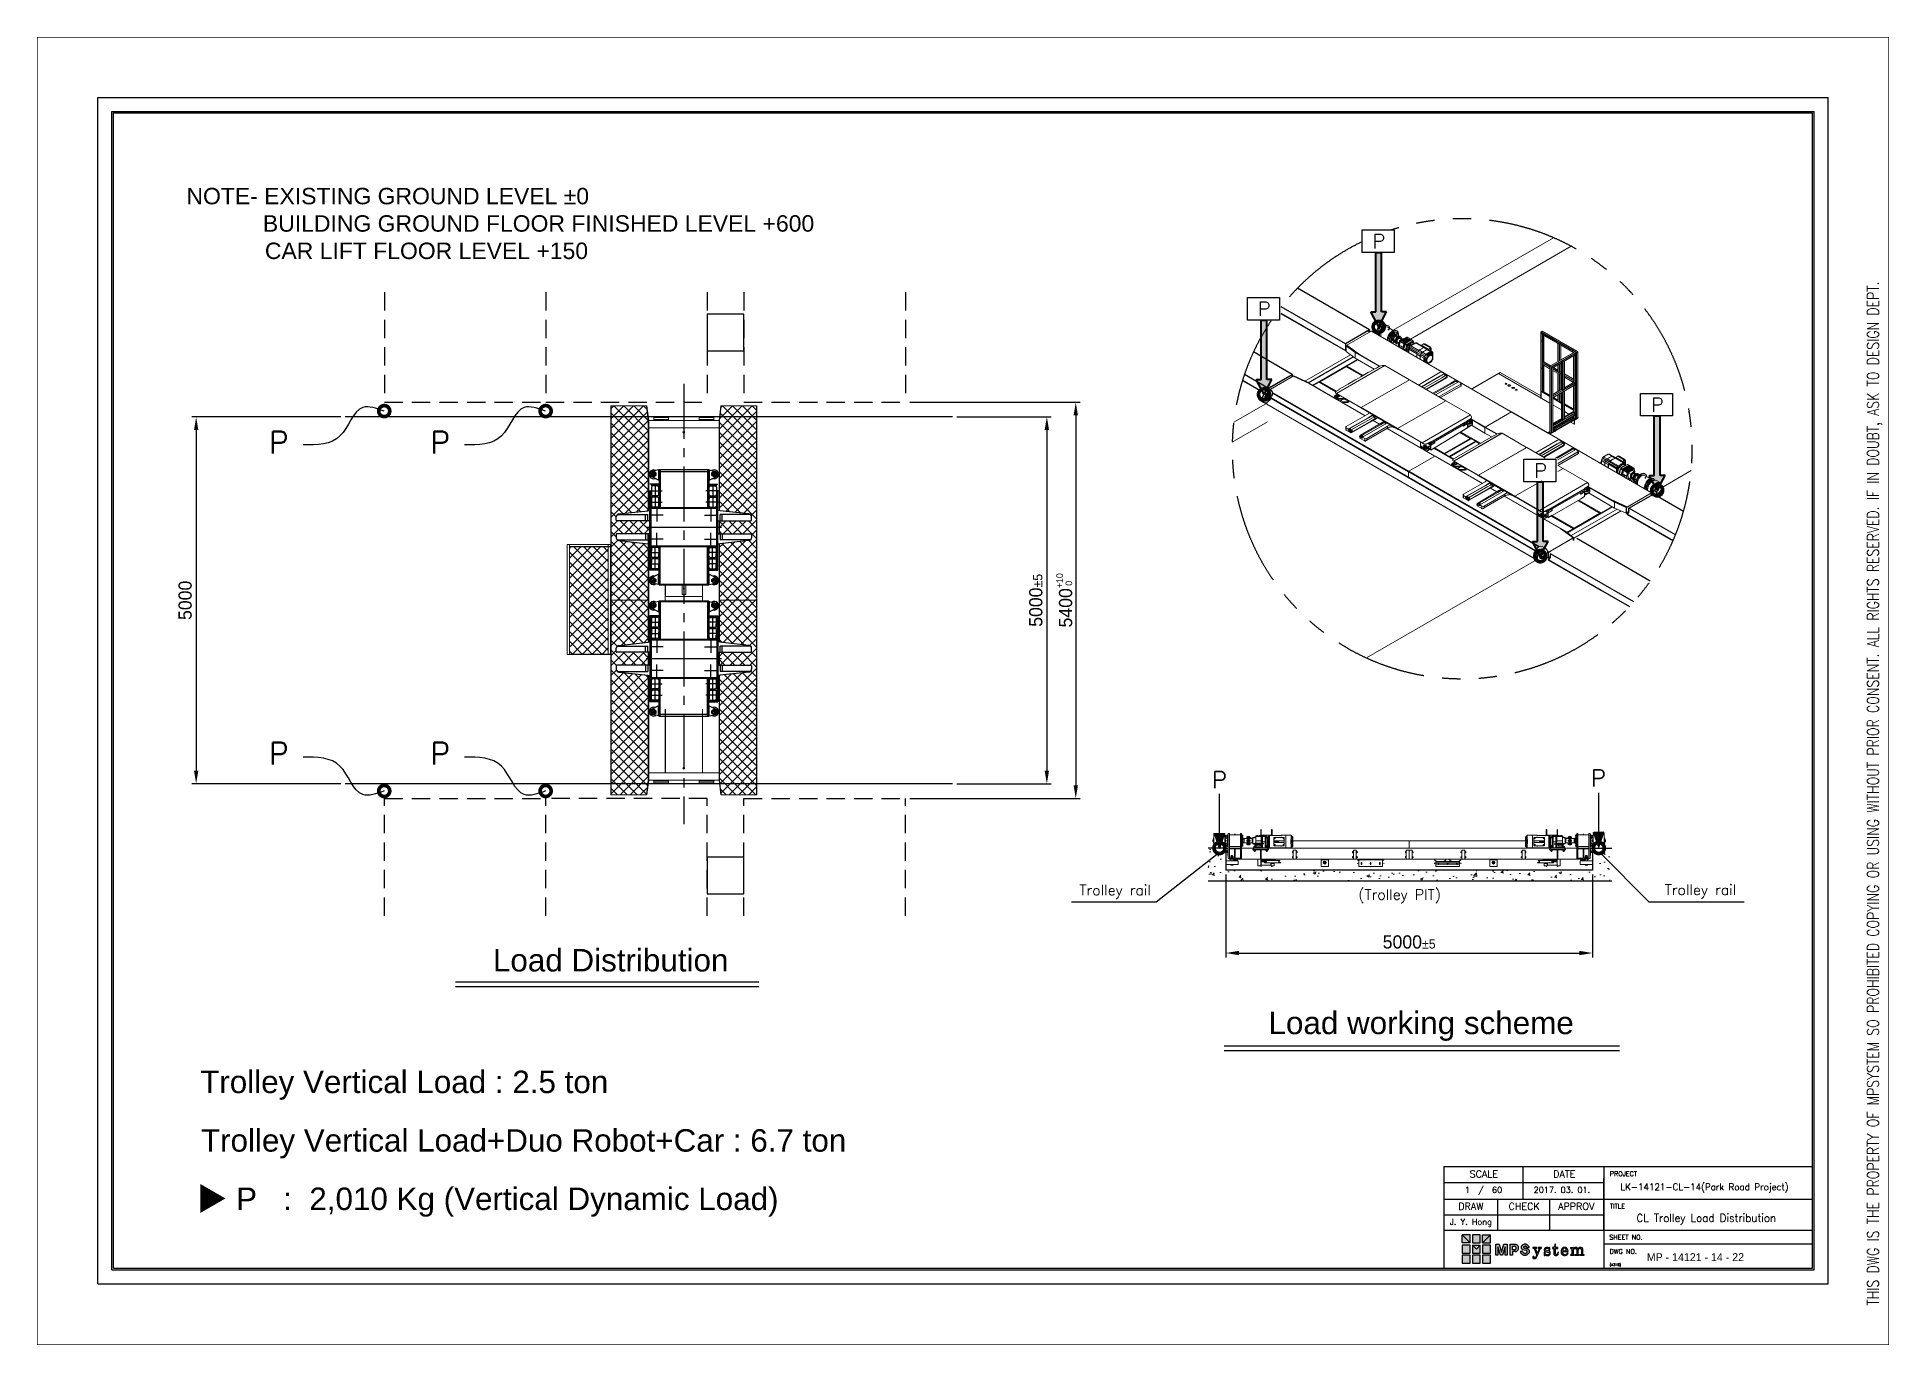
# Model space of a CAD drawing. Header units: millimetres. Extents: x -5 to 1510635, y -6 to 71285.
# Drawn here: x 1255795 to 1281035, y -5 to 17825 of the extents above; entities that cross this region are included whole.
import ezdxf
from ezdxf.enums import TextEntityAlignment as Align

# ---------------------------------------------------------------- set-up
doc = ezdxf.new("R2010")
doc.units = ezdxf.units.MM
doc.header["$LTSCALE"] = 1000
for name, pattern in [('CENTER', [2, 1.25, -0.25, 0.25, -0.25]), ('CENTER2', [1.125, 0.75, -0.125, 0.125, -0.125]), ('HIDDEN', [0.375, 0.25, -0.125]), ('PHANTOM', [2.5, 1.25, -0.25, 0.25, -0.25, 0.25, -0.25])]:
    doc.linetypes.add(name, pattern=pattern)
for name, color, linetype in [('1', 1, 'CENTER'), ('10', 3, 'Continuous'), ('2', 42, 'Continuous'), ('3', 3, 'Continuous'), ('c', 1, 'CENTER'), ('CL', 1, 'CENTER'), ('COL', 2, 'Continuous'), ('DIM', 2, 'Continuous'), ('MP-1', 1, 'CENTER'), ('MP-2', 42, 'Continuous'), ('MP-3', 3, 'Continuous'), ('MP-4', 4, 'HIDDEN'), ('MP-7', 7, 'Continuous'), ('MP-8', 8, 'Continuous'), ('MP-DE-0001', 7, 'Continuous'), ('MP-DE-0002', 7, 'Continuous'), ('MP-RO-20070', 7, 'Continuous'), ('MP-RO-20080', 7, 'Continuous'), ('MP-RO-40010', 7, 'Continuous'), ('MP-RO-40020', 7, 'Continuous'), ('R', 1, 'Continuous'), ('TR-PT-50020', 7, 'Continuous')]:
    doc.layers.add(name, color=color, linetype=linetype)
doc.layers.add('S-COLS', color=5, linetype='Continuous', lineweight=35)
doc.layers.add('SEC-LINE', color=3, linetype='Continuous', lineweight=5)
doc.styles.add('GHG1', font='simplex.shx', dxfattribs={"bigfont": 'whgtxt.shx'})
doc.styles.add('GHM1', font='Gem1.shx', dxfattribs={"bigfont": 'Ghm1.shx'})
doc.styles.add('GHS', font='ROMANS', dxfattribs={"bigfont": 'GHS'})
doc.styles.add('H', font='arial.ttf')
doc.styles.add('MPS', font='arial.ttf')
doc.styles.add('ROMANS', font='ROMANS.shx')
doc.dimstyles.new('MPS2', dxfattribs={"dimscale": 100, "dimtxt": 3, "dimasz": 3, "dimexe": 1, "dimexo": 1, "dimgap": 1, "dimtad": 1, "dimzin": 12, "dimdsep": 46, "dimtxsty": 'Standard', "dimcen": 1, "dimclrd": 1, "dimclre": 1, "dimclrt": 7, "dimazin": 2, "dimtfac": 1, "dimtmove": 0, "dimatfit": 3, "dimfxl": 1, "dimarcsym": 0})
doc.dimstyles.get("Standard").update_dxf_attribs({"dimtxt": 0.18, "dimasz": 0.18, "dimexe": 0.18, "dimexo": 0.0625, "dimgap": 0.09, "dimtad": 0, "dimtih": 1, "dimtoh": 1, "dimdec": 4, "dimzin": 0, "dimdsep": 46, "dimtxsty": 'Standard', "dimcen": 0.09, "dimadec": 0, "dimazin": 0, "dimtfac": 1, "dimtdec": 4, "dimtofl": 0, "dimtmove": 0, "dimatfit": 3, "dimfxl": 1, "dimtolj": 1, "dimtzin": 0, "dimarcsym": 0})

msp = doc.modelspace()

# ---------------------------------------------------------------- texts
at = {"layer": '3', "style": 'ROMANS'}
for p in [(1259090.392, 12298.017, -56932.87), (1261290.392, 12298.017, -56932.87), (1259090.392, 8057.307, -56932.87), (1261290.392, 8057.307, -56932.87)]:
    msp.add_text('P', height=300, dxfattribs=at).set_placement(p, align=Align.MIDDLE)
at = {"layer": '3'}
for s, height, style, p in [('P', 226.8, 'GHS', (1276973.352, 7610.01)), ('P', 226.8, 'GHS', (1271809.677, 7585.081)), ('PROJECT', 63.6364, 'ROMANS', (1277230.565, 2298.193)), ('TITLE', 63.6364, 'ROMANS', (1277230.565, 1855.347)), ('SHEET NO.', 63.6364, 'ROMANS', (1277224.2, 1431.655)), ('DWG NO.', 63.6364, 'ROMANS', (1277227.449, 1237.364))]:
    msp.add_text(s, height=height, dxfattribs=dict(at, style=style)).set_placement(p)
at = {"layer": '3', "style": 'ROMANS'}
for s, p in [('SCALE', (1275514.482, 2276.343)), ('DATE', (1276609.59, 2276.343)), ('DRAW', (1275336.433, 1836.962)), ('CHECK', (1276062.74, 1836.962)), ('APPROV', (1276772.77, 1836.962))]:
    msp.add_text(s, height=95.4545, dxfattribs=at).set_placement(p, align=Align.CENTER)
at = {"layer": 'DIM', "color": 3, "char_height": 140.4, "attachment_point": 9, "style": 'GHS'}
for s, insert in [('Trolley rail', (1270976.643, 6078.357)), ('(Trolley PIT)', (1274928.119, 6018.285)), ('Trolley rail', (1278954.068, 6083.052))]:
    msp.add_mtext(s, dxfattribs=dict(at, insert=insert))
at = {"layer": 'MP-2', "style": 'ROMANS'}
for s, p in [('1  /  60', (1275509.494, 2068.958)), ('2017. 03. 01.', (1276577.408, 2068.958)), ('J. Y. Hong', (1275337.039, 1632.601))]:
    msp.add_text(s, height=81, dxfattribs=at).set_placement(p, align=Align.CENTER)
at = {"layer": 'MP-2', "style": 'GHG1', "width": 0.95}
for s, height, p in [('LK-14121-CL-14(Park Road Project)', 91.8, (1277375.678, 2103.289)), ('CL Trolley Load Distribution', 108, (1277593.484, 1672.643))]:
    msp.add_text(s, height=height, dxfattribs=at).set_placement(p)
at = {"layer": 'MP-2'}
for s, height, style, p in [('(A31B)', 33.9394, 'ROMANS', (1277227.449, 1072.082)), ('MP - 14121 - 14 - 22', 108, 'GHM1', (1277734.947, 1138.182))]:
    msp.add_text(s, height=height, dxfattribs=dict(at, style=style)).set_placement(p)
at = {"layer": 'MP-7', "color": 0, "style": 'MPS'}
for s, p in [('Load Distribution', (1263613.22, 5245.785)), ('Load working scheme', (1274659.199, 4347.409))]:
    msp.add_text(s, height=306.18, dxfattribs=at).set_placement(p, align=Align.MIDDLE)
for s, p in [('Trolley Vertical Load : 2.5 ton', (1258018.045, 3428.711)), ('Trolley Vertical Load+Duo Robot+Car : 6.7 ton', (1258028.493, 2630.455)), ('▶ P   :  2,010 Kg (Vertical Dynamic Load)', (1257971.54, 1834.727))]:
    msp.add_text(s, height=306.18, dxfattribs=at).set_placement(p)
at = {"layer": 'MP-8', "style": 'ROMANS', "width": 0.8}
msp.add_text('THIS DWG IS THE PROPERTY OF MPSYSTEM SO PROHIBITED COPYING OR USING WITHOUT PRIOR CONSENT. ALL RIGHTS RESERVED. IF IN DOUBT, ASK TO DESIGN DEPT.', height=155.52, rotation=90, dxfattribs=at).set_placement((1280895.121, 531.779))
at = {"layer": 'MP-8', "linetype": 'ByBlock', "insert": (1257831.403, 15768.649), "char_height": 223.80811, "attachment_point": 1, "style": 'H'}
msp.add_mtext_dynamic_manual_height_columns('{\\fArial|b0|i0|c238|p34;NOTE- EXISTING GROUND LEVEL %%P0\\P            BUILDING GROUND FLOOR FINISHED LEVEL +600\\P^I  CAR LIFT FLOOR LEVEL +150}', width=29952.96773, gutter_width=1598.629, heights=[0], dxfattribs=at)

# ---------------------------------------------------------------- blocks, each defined once
blk = doc.blocks.new('MP LOGO')
h = blk.add_hatch(color=20)
h.paths.add_polyline_path([(9, 55), (0, 64), (0, 46), (18, 46)])
h.paths.add_polyline_path([(18, 41), (0, 41), (0, 23), (18, 23)])
h.paths.add_polyline_path([(32, 32), (23, 41), (23, 23), (41, 23), (41, 41)])
h.paths.add_polyline_path([(64, 23), (64, 41), (46, 41), (46, 23)])
h.paths.add_polyline_path([(64, 46), (64, 64), (55, 55), (46, 46)])
h.paths.add_polyline_path([(64, 18), (46, 18), (46, 0), (64, 0)])
h.paths.add_polyline_path([(0, 0), (18, 0), (18, 18), (0, 18)])
h = blk.add_hatch(color=131)
h.paths.add_polyline_path([(18, 64), (0, 64), (9, 55), (18, 46)])
h.paths.add_polyline_path([(41, 64), (23, 64), (23, 46), (41, 46)])
h.paths.add_polyline_path([(64, 64), (46, 64), (46, 46), (55, 55)])
h.paths.add_polyline_path([(41, 41), (23, 41), (32, 32)])
h.paths.add_polyline_path([(41, 18), (23, 18), (23, 0), (41, 0)])
at = {"color": 131}
for points in [[(9, 55), (18, 46), (18, 64), (0, 64)], [(23, 46), (41, 46), (41, 64), (23, 64)], [(55, 55), (46, 46), (46, 64), (64, 64)], [(23, 0), (41, 0), (41, 18), (23, 18)]]:
    blk.add_lwpolyline(points, close=True, dxfattribs=at)
at = {"color": 20}
for points in [[(9, 55), (18, 46), (0, 46), (0, 64)], [(55, 55), (46, 46), (64, 46), (64, 64)], [(0, 23), (18, 23), (18, 41), (0, 41)], [(0, 0), (18, 0), (18, 18), (0, 18)], [(32, 32), (23, 41), (23, 23), (41, 23), (41, 41)], [(46, 23), (64, 23), (64, 41), (46, 41)], [(46, 0), (64, 0), (64, 18), (46, 18)]]:
    blk.add_lwpolyline(points, close=True, dxfattribs=at)
at = {"color": 143}
blk.add_lwpolyline([(23, 41), (41, 41), (32, 32), (32, 32)], close=True, dxfattribs=at)
blk = doc.blocks.new('MP LOGO 02')
at = {"layer": 'MP-2'}
h = blk.add_hatch(color=256, dxfattribs=at)
h.paths.add_polyline_path([(8.38, 4.28), (7.62, 4.28), (7.62, 1.78), (8.09, 1.78), (8.09, 3.69), (8.69, 1.78), (9.16, 1.78), (9.76, 3.69), (9.76, 1.78), (10.23, 1.78), (10.23, 4.28), (9.47, 4.28), (8.92, 2.49)])
h.paths.add_polyline_path([(10.86, 1.78), (11.38, 1.78), (11.38, 2.62), (12, 2.62), (12.11, 2.63), (12.2, 2.65), (12.3, 2.68), (12.39, 2.73), (12.47, 2.78), (12.55, 2.85), (12.62, 2.92), (12.68, 3), (12.73, 3.09), (12.77, 3.18), (12.79, 3.28), (12.81, 3.38), (12.81, 3.48), (12.8, 3.58), (12.78, 3.68), (12.75, 3.77), (12.7, 3.86), (12.65, 3.95), (12.59, 4.02), (12.51, 4.09), (12.43, 4.15), (12.35, 4.2), (12.25, 4.24), (12.16, 4.27), (12.06, 4.28), (10.86, 4.28)])
h.paths.add_polyline_path([(11.38, 3.89), (11.85, 3.89), (11.92, 3.88), (11.99, 3.85), (12.05, 3.82), (12.1, 3.77), (12.15, 3.72), (12.19, 3.66), (12.22, 3.59), (12.23, 3.52), (12.24, 3.45), (12.23, 3.38), (12.22, 3.31), (12.19, 3.24), (12.15, 3.18), (12.1, 3.13), (12.05, 3.09), (11.99, 3.05), (11.92, 3.02), (11.85, 3.01), (11.38, 3.01)], flags=16)
h.paths.add_polyline_path([(14.02, 3.76), (14.1, 3.8), (14.18, 3.82), (14.26, 3.83), (14.34, 3.83), (14.42, 3.81), (14.5, 3.79), (14.57, 3.75), (14.64, 3.7), (14.7, 3.65), (14.75, 3.58), (15.19, 3.58), (15.16, 3.69), (15.11, 3.79), (15.06, 3.88), (14.99, 3.97), (14.91, 4.05), (14.83, 4.12), (14.74, 4.18), (14.64, 4.23), (14.53, 4.27), (14.42, 4.29), (14.31, 4.31), (14.2, 4.31), (14.09, 4.29), (13.99, 4.27), (13.88, 4.23), (13.78, 4.18), (13.69, 4.12), (13.6, 4.05), (13.53, 3.97), (13.48, 3.92), (13.44, 3.85), (13.41, 3.79), (13.39, 3.72), (13.37, 3.64), (13.37, 3.57), (13.39, 3.49), (13.41, 3.42), (13.44, 3.35), (13.48, 3.29), (13.52, 3.23), (13.58, 3.19), (13.64, 3.14), (13.71, 3.11), (14.46, 2.93), (14.55, 2.91), (14.65, 2.84), (14.72, 2.75), (14.75, 2.63), (14.74, 2.52), (14.7, 2.41), (14.62, 2.32), (14.54, 2.28), (14.46, 2.25), (14.37, 2.23), (14.29, 2.22), (14.2, 2.23), (14.11, 2.24), (14.03, 2.27), (13.95, 2.3), (13.88, 2.35), (13.81, 2.41), (13.75, 2.47), (13.7, 2.54), (13.66, 2.62), (13.19, 2.62), (13.23, 2.51), (13.28, 2.4), (13.34, 2.3), (13.41, 2.21), (13.49, 2.12), (13.58, 2.05), (13.68, 1.98), (13.78, 1.92), (13.89, 1.88), (14, 1.85), (14.12, 1.82), (14.24, 1.82), (14.35, 1.82), (14.47, 1.83), (14.58, 1.86), (14.69, 1.9), (14.8, 1.95), (14.9, 2.02), (14.99, 2.09), (15.08, 2.17), (15.15, 2.26), (15.22, 2.36), (15.25, 2.43), (15.27, 2.51), (15.28, 2.59), (15.27, 2.67), (15.26, 2.75), (15.24, 2.83), (15.21, 2.9), (15.17, 2.97), (15.12, 3.04), (15.06, 3.1), (15, 3.14), (14.93, 3.19), (14.85, 3.22), (14.74, 3.27), (14.62, 3.32), (14.5, 3.36), (14.38, 3.38), (14.26, 3.4), (14.18, 3.41), (14.1, 3.42), (14.03, 3.46), (13.95, 3.52), (13.92, 3.59), (13.92, 3.67), (13.97, 3.74)])
h.paths.add_polyline_path([(16.65, 3.29), (16.65, 3.36), (16.7, 3.4), (16.91, 3.4), (16.91, 3.52), (16.03, 3.52), (16.03, 3.4), (16.16, 3.38), (16.3, 3.3), (16.93, 1.85), (16.89, 1.71), (16.73, 1.44), (16.6, 1.28), (16.47, 1.2), (16.35, 1.21), (16.37, 1.41), (16.29, 1.51), (16.13, 1.51), (16.01, 1.42), (16, 1.21), (16.09, 1.09), (16.24, 1.03), (16.44, 1.03), (16.57, 1.08), (16.76, 1.23), (16.94, 1.49), (17.11, 1.82), (17.68, 3.25), (17.79, 3.36), (17.97, 3.4), (17.97, 3.52), (17.23, 3.52), (17.23, 3.4), (17.45, 3.37), (17.5, 3.31), (17.5, 3.25), (17.12, 2.26), (17.06, 2.32)])
h.paths.add_polyline_path([(18.99, 2.94), (18.89, 3.01), (18.85, 3.09), (18.85, 3.24), (18.89, 3.31), (19, 3.41), (19.08, 3.43), (19.38, 3.42), (19.5, 3.36), (19.62, 3.25), (19.78, 2.94), (19.88, 2.94), (19.88, 3.56), (19.78, 3.56), (19.67, 3.43), (19.44, 3.56), (19.1, 3.58), (18.85, 3.5), (18.72, 3.36), (18.64, 3.14), (18.64, 2.97), (18.68, 2.83), (18.73, 2.74), (18.89, 2.62), (19.56, 2.45), (19.67, 2.4), (19.78, 2.28), (19.78, 2.09), (19.71, 1.98), (19.56, 1.9), (19.44, 1.87), (19.21, 1.9), (19.03, 1.98), (18.9, 2.11), (18.81, 2.28), (18.76, 2.47), (18.62, 2.47), (18.62, 1.76), (18.76, 1.76), (18.84, 1.9), (19.1, 1.77), (19.25, 1.73), (19.62, 1.76), (19.82, 1.86), (19.96, 2.04), (20, 2.17), (20, 2.42), (19.95, 2.57), (19.82, 2.7), (19.7, 2.78)])
h.paths.add_polyline_path([(21.18, 3.36), (21.73, 3.36), (21.73, 3.52), (21.18, 3.52), (21.18, 4.28), (21.03, 4.28), (20.99, 4.03), (20.92, 3.79), (20.74, 3.58), (20.52, 3.52), (20.52, 3.36), (20.82, 3.36), (20.82, 2.06), (20.85, 1.96), (20.96, 1.83), (21.09, 1.76), (21.39, 1.73), (21.58, 1.81), (21.71, 1.92), (21.81, 2.13), (21.84, 2.47), (21.71, 2.47), (21.68, 2.21), (21.56, 2), (21.45, 1.95), (21.32, 1.95), (21.2, 2.03), (21.18, 2.09)])
h.paths.add_polyline_path([(24.02, 2.64), (24.02, 2.75), (23.92, 3.15), (23.84, 3.29), (23.71, 3.43), (23.43, 3.57), (23.15, 3.58), (22.95, 3.53), (22.81, 3.46), (22.57, 3.2), (22.44, 2.85), (22.43, 2.49), (22.47, 2.31), (22.55, 2.12), (22.76, 1.88), (23.06, 1.75), (23.41, 1.73), (23.63, 1.81), (23.8, 1.93), (23.92, 2.07), (24.02, 2.27), (23.89, 2.31), (23.77, 2.12), (23.63, 2), (23.53, 1.95), (23.43, 1.92), (23.17, 1.93), (23, 2.03), (22.91, 2.14), (22.84, 2.34), (22.81, 2.64)])
h.paths.add_polyline_path([(22.81, 2.79), (22.85, 3.07), (22.92, 3.25), (23.02, 3.37), (23.16, 3.43), (23.35, 3.43), (23.45, 3.4), (23.53, 3.32), (23.62, 3.12), (23.62, 2.8)], flags=16)
h.paths.add_polyline_path([(25.23, 2.86), (25.26, 3.01), (25.34, 3.2), (25.43, 3.29), (25.57, 3.36), (25.75, 3.36), (25.86, 3.31), (25.94, 3.22), (26, 3.06), (26, 1.98), (25.94, 1.92), (25.68, 1.92), (25.68, 1.78), (26.61, 1.78), (26.61, 1.92), (26.38, 1.92), (26.33, 2), (26.33, 2.89), (26.37, 3.06), (26.43, 3.19), (26.51, 3.27), (26.68, 3.36), (26.86, 3.36), (26.97, 3.3), (27.04, 3.17), (27.08, 3), (27.08, 2.01), (27.02, 1.92), (26.77, 1.92), (26.77, 1.78), (27.7, 1.78), (27.7, 1.92), (27.46, 1.92), (27.41, 1.98), (27.41, 3.06), (27.38, 3.24), (27.22, 3.47), (27.02, 3.57), (26.74, 3.57), (26.47, 3.43), (26.35, 3.3), (26.33, 3.25), (26.29, 3.22), (26.22, 3.36), (26.05, 3.52), (25.86, 3.58), (25.7, 3.58), (25.57, 3.55), (25.42, 3.46), (25.32, 3.37), (25.26, 3.26), (25.23, 3.26), (25.23, 3.52), (24.56, 3.48), (24.56, 3.32), (24.85, 3.32), (24.9, 3.25), (24.9, 2), (24.83, 1.92), (24.57, 1.92), (24.57, 1.78), (24.9, 1.78), (25.52, 1.78), (25.52, 1.92), (25.28, 1.92), (25.23, 2)])
for points in [[(8.09, 1.78), (7.62, 1.78), (7.62, 4.28), (8.38, 4.28), (8.92, 2.49), (9.47, 4.28), (10.23, 4.28), (10.23, 1.78), (9.76, 1.78), (9.76, 3.69), (9.16, 1.78), (8.69, 1.78), (8.09, 3.69), (8.09, 1.78)], [(21.03, 4.28), (20.99, 4.03), (20.92, 3.79), (20.74, 3.58), (20.52, 3.52), (20.52, 3.36), (20.82, 3.36), (20.82, 2.06), (20.85, 1.96), (20.96, 1.83), (21.09, 1.76), (21.39, 1.73), (21.58, 1.81), (21.71, 1.92), (21.81, 2.13), (21.84, 2.47), (21.71, 2.47), (21.68, 2.21), (21.56, 2), (21.45, 1.95), (21.32, 1.95), (21.2, 2.03), (21.18, 2.09), (21.18, 3.36), (21.73, 3.36), (21.73, 3.52), (21.18, 3.52), (21.18, 4.28), (21.03, 4.28)], [(16.03, 3.52), (16.03, 3.4), (16.16, 3.38), (16.3, 3.3), (16.93, 1.85), (16.89, 1.71), (16.73, 1.44), (16.6, 1.28), (16.47, 1.2), (16.35, 1.21), (16.37, 1.41), (16.29, 1.51), (16.13, 1.51), (16.01, 1.42), (16, 1.21), (16.09, 1.09), (16.24, 1.03), (16.44, 1.03), (16.57, 1.08), (16.76, 1.23), (16.94, 1.49), (17.11, 1.82), (17.68, 3.25), (17.79, 3.36), (17.97, 3.4), (17.97, 3.52), (17.23, 3.52), (17.23, 3.4), (17.45, 3.37), (17.5, 3.31), (17.5, 3.25), (17.12, 2.26), (17.06, 2.32), (16.65, 3.29), (16.65, 3.36), (16.7, 3.4), (16.91, 3.4), (16.91, 3.52), (16.03, 3.52)], [(19.1, 3.58), (18.85, 3.5), (18.72, 3.36), (18.64, 3.14), (18.64, 2.97), (18.68, 2.83), (18.73, 2.74), (18.89, 2.62), (19.56, 2.45), (19.67, 2.4), (19.78, 2.28), (19.78, 2.09), (19.71, 1.98), (19.56, 1.9), (19.44, 1.87), (19.21, 1.9), (19.03, 1.98), (18.9, 2.11), (18.81, 2.28), (18.76, 2.47), (18.62, 2.47), (18.62, 1.76), (18.76, 1.76), (18.84, 1.9), (19.1, 1.77), (19.25, 1.73), (19.62, 1.76), (19.82, 1.86), (19.96, 2.04), (20, 2.17), (20, 2.42), (19.95, 2.57), (19.82, 2.7), (19.7, 2.78), (18.99, 2.94), (18.89, 3.01), (18.85, 3.09), (18.85, 3.24), (18.89, 3.31), (19, 3.41), (19.08, 3.43), (19.38, 3.42), (19.5, 3.36), (19.62, 3.25), (19.78, 2.94), (19.88, 2.94), (19.88, 3.56), (19.78, 3.56), (19.69, 3.45), (19.65, 3.45), (19.44, 3.56), (19.1, 3.58)], [(23.15, 3.58), (22.95, 3.53), (22.81, 3.46), (22.57, 3.2), (22.44, 2.85), (22.43, 2.49), (22.47, 2.31), (22.55, 2.12), (22.76, 1.88), (23.06, 1.75), (23.41, 1.73), (23.63, 1.81), (23.8, 1.93), (23.92, 2.07), (24.02, 2.27), (23.89, 2.31), (23.77, 2.12), (23.63, 2), (23.53, 1.95), (23.43, 1.92), (23.17, 1.93), (23, 2.03), (22.91, 2.14), (22.84, 2.34), (22.81, 2.64), (24.02, 2.64), (24.02, 2.75), (23.92, 3.15), (23.84, 3.29), (23.71, 3.43), (23.43, 3.57), (23.15, 3.58)], [(23.16, 3.43), (23.02, 3.37), (22.92, 3.25), (22.85, 3.07), (22.81, 2.79), (23.62, 2.8), (23.62, 3.12), (23.53, 3.32), (23.45, 3.4), (23.35, 3.43), (23.16, 3.43)], [(25.7, 3.58), (25.57, 3.55), (25.42, 3.46), (25.32, 3.37), (25.26, 3.26), (25.23, 3.26), (25.23, 3.52), (24.56, 3.48), (24.56, 3.32), (24.85, 3.32), (24.9, 3.25), (24.9, 2), (24.83, 1.92), (24.57, 1.92), (24.57, 1.78), (24.9, 1.78), (25.52, 1.78), (25.52, 1.92), (25.28, 1.92), (25.23, 2), (25.23, 2.86), (25.26, 3.01), (25.34, 3.2), (25.43, 3.29), (25.57, 3.36), (25.75, 3.36), (25.86, 3.31), (25.94, 3.22), (26, 3.06), (26, 1.98), (25.94, 1.92), (25.68, 1.92), (25.68, 1.78), (26.61, 1.78), (26.61, 1.92), (26.38, 1.92), (26.33, 2), (26.33, 2.89), (26.37, 3.06), (26.43, 3.19), (26.51, 3.27), (26.68, 3.36), (26.86, 3.36), (26.97, 3.3), (27.04, 3.17), (27.08, 3), (27.08, 2.01), (27.02, 1.92), (26.77, 1.92), (26.77, 1.78), (27.7, 1.78), (27.7, 1.92), (27.46, 1.92), (27.41, 1.98), (27.41, 3.06), (27.38, 3.24), (27.22, 3.47), (27.02, 3.57), (26.74, 3.57), (26.47, 3.43), (26.35, 3.3), (26.33, 3.25), (26.29, 3.22), (26.22, 3.36), (26.05, 3.52), (25.86, 3.58), (25.7, 3.58)]]:
    blk.add_lwpolyline(points, close=True, dxfattribs=at)
for points in [[(12, 2.62), (11.38, 2.62), (11.38, 1.78), (10.86, 1.78), (10.86, 4.28), (12.06, 4.28)], [(12, 2.62), (12.11, 2.63), (12.2, 2.65), (12.3, 2.68), (12.39, 2.73), (12.47, 2.78), (12.55, 2.85), (12.62, 2.92), (12.68, 3), (12.73, 3.09), (12.77, 3.18), (12.79, 3.28), (12.81, 3.38), (12.81, 3.48), (12.8, 3.58), (12.78, 3.68), (12.75, 3.77), (12.7, 3.86), (12.65, 3.95), (12.59, 4.02), (12.51, 4.09), (12.43, 4.15), (12.35, 4.2), (12.25, 4.24), (12.16, 4.27), (12.06, 4.28)], [(14.75, 3.58), (15.19, 3.58), (15.16, 3.69), (15.11, 3.79), (15.06, 3.88), (14.99, 3.97), (14.91, 4.05), (14.83, 4.12), (14.74, 4.18), (14.64, 4.23), (14.53, 4.27), (14.42, 4.29), (14.31, 4.31), (14.2, 4.31), (14.09, 4.29), (13.99, 4.27), (13.88, 4.23), (13.78, 4.18), (13.69, 4.12), (13.6, 4.05), (13.53, 3.97), (13.48, 3.92), (13.44, 3.85), (13.41, 3.79), (13.39, 3.72), (13.37, 3.64), (13.37, 3.57), (13.39, 3.49), (13.41, 3.42), (13.44, 3.35), (13.48, 3.29), (13.52, 3.23), (13.58, 3.19), (13.64, 3.14), (13.71, 3.11), (14.46, 2.93)], [(11.85, 3.01), (11.38, 3.01), (11.38, 3.89), (11.85, 3.89)], [(11.85, 3.01), (11.92, 3.02), (11.99, 3.05), (12.05, 3.09), (12.1, 3.13), (12.15, 3.18), (12.19, 3.24), (12.22, 3.31), (12.23, 3.38), (12.24, 3.45), (12.23, 3.52), (12.22, 3.59), (12.19, 3.66), (12.15, 3.72), (12.1, 3.77), (12.05, 3.82), (11.99, 3.85), (11.92, 3.88), (11.85, 3.89)], [(13.66, 2.62), (13.19, 2.62), (13.23, 2.51), (13.28, 2.4), (13.34, 2.3), (13.41, 2.21), (13.49, 2.12), (13.58, 2.05), (13.68, 1.98), (13.78, 1.92), (13.89, 1.88), (14, 1.85), (14.12, 1.82), (14.24, 1.82), (14.35, 1.82), (14.47, 1.83), (14.58, 1.86), (14.69, 1.9), (14.8, 1.95), (14.9, 2.02), (14.99, 2.09), (15.08, 2.17), (15.15, 2.26), (15.22, 2.36), (15.25, 2.43), (15.27, 2.51), (15.28, 2.59), (15.27, 2.67), (15.26, 2.75), (15.24, 2.83), (15.21, 2.9), (15.17, 2.97), (15.12, 3.04), (15.06, 3.1), (15, 3.14), (14.93, 3.19), (14.85, 3.22), (14.74, 3.27), (14.62, 3.32), (14.5, 3.36), (14.38, 3.38), (14.26, 3.4)], [(13.66, 2.62), (13.7, 2.54), (13.75, 2.47), (13.81, 2.41), (13.88, 2.35), (13.95, 2.3), (14.03, 2.27), (14.11, 2.24), (14.2, 2.23), (14.29, 2.22), (14.37, 2.23), (14.46, 2.25), (14.54, 2.28)], [(14.02, 3.76), (13.99, 3.75), (13.96, 3.72), (13.93, 3.69), (13.92, 3.65), (13.92, 3.61), (13.93, 3.57), (13.94, 3.53), (13.97, 3.5)], [(13.97, 3.5), (14.03, 3.46), (14.1, 3.42), (14.18, 3.41), (14.26, 3.4)], [(14.75, 3.58), (14.7, 3.65), (14.64, 3.7), (14.57, 3.75), (14.5, 3.79), (14.42, 3.81), (14.34, 3.83), (14.26, 3.83), (14.18, 3.82), (14.1, 3.8), (14.02, 3.76)], [(14.54, 2.28), (14.59, 2.31), (14.64, 2.34), (14.68, 2.39), (14.71, 2.44), (14.73, 2.49), (14.75, 2.55), (14.75, 2.61), (14.74, 2.66), (14.73, 2.72), (14.7, 2.77), (14.66, 2.82), (14.62, 2.86), (14.57, 2.89), (14.52, 2.92), (14.46, 2.93)]]:
    blk.add_lwpolyline(points, dxfattribs=at)
at = {"color": 40, "xscale": 0.1000000000000227, "yscale": 0.1000000000000227, "zscale": 0.1000000000000227}
blk.add_blockref('MP LOGO', (0, 0), dxfattribs=at)
blk = doc.blocks.new('*D123')
at = {"color": 1, "linetype": 'ByBlock', "lineweight": -2, "transparency": 16777216}
for p, q in [((1259934, 12646), (1257904, 12646)), ((1257964, 12466), (1257964, 7826)), ((1259934, 7646), (1257904, 7646))]:
    blk.add_line(p, q, dxfattribs=at)
at = {"color": 1, "linetype": 'ByBlock', "transparency": 16777216}
for points in [[(1257934, 12466), (1257994, 12466), (1257964, 12646)], [(1257934, 7826), (1257994, 7826), (1257964, 7646)]]:
    blk.add_solid(points, dxfattribs=at)
at = {"layer": 'DEFPOINTS', "color": 0, "linetype": 'ByBlock', "transparency": 16777216}
for p in [(1259994, 12646), (1257964, 7646), (1259994, 7646)]:
    blk.add_point(p, dxfattribs=at)
at = {"color": 7, "linetype": 'ByBlock', "transparency": 16777216, "insert": (1257814, 10146), "char_height": 180, "attachment_point": 5, "rotation": 90}
blk.add_mtext('5000', dxfattribs=at)
blk = doc.blocks.new('176654998')
at = {"layer": 'MP-4', "linetype": 'Continuous', "lineweight": 15}
for p, q in [((-3182, 10), (-3183, 6)), ((-3183, 9), (-3183, 6)), ((-3182, 9), (-3183, 9)), ((-3183, 6), (-3183, -3)), ((-3182, 2), (-3183, -3)), ((-3182, 10), (-3175, 10)), ((-3182, 2), (-3175, 2)), ((-3175, 11), (-3175, -11)), ((-3172, 11), (-3175, 11)), ((-3175, 10), (-3175, 2)), ((-3175, 2), (-3175, -8)), ((-3172, -35), (-3172, 35)), ((-3166, 35), (-3172, 35)), ((-3166, 95), (-3166, -95)), ((-3021, 100), (-3161, 100)), ((-3016, -95), (-3016, 95)), ((-3013, 71), (-3016, 71)), ((-3013, 49), (-3016, 49)), ((-3013, 49), (-3016, 49)), ((-3016, 49), (-3013, 49)), ((-3015, 35), (-3016, 34)), ((-3013, 11), (-3016, 11)), ((-3015, 10), (-3015, 35)), ((-2989, 35), (-3015, 35)), ((-3013, 49), (-3013, 71)), ((-3012, 70), (-3013, 69)), ((-3013, 51), (-3012, 50)), ((-3013, 49), (-3013, 49)), ((-3013, 49), (-3013, 49)), ((-3013, 11), (-3013, -11)), ((-3012, 10), (-3013, 9)), ((-3004, 71), (-3011, 71)), ((-3004, 67), (-3011, 67)), ((-3004, 56), (-3011, 56)), ((-3004, 49), (-3011, 49)), ((-3004, 11), (-3011, 11)), ((-3004, 7), (-3011, 7)), ((-3003, 69), (-3003, 70)), ((-3003, 69), (-3003, 51)), ((-3002, 66), (-3003, 66)), ((-3003, 54), (-3002, 54)), ((-3003, 50), (-3003, 51)), ((-3003, 9), (-3003, 10)), ((-3003, 9), (-3003, -9)), ((-3002, 6), (-3003, 6)), ((-3002, 66), (-3002, 54)), ((-3000, 64), (-3002, 66)), ((-3002, 54), (-3000, 56)), ((-3002, 6), (-3002, -6)), ((-3000, 4), (-3002, 6)), ((-3000, 56), (-3000, 64)), ((-3000, -4), (-3000, 4)), ((-2989, 73), (-2989, 76)), ((-2989, 76), (-2988, 76)), ((-2988, 76), (-2989, 73)), ((-2989, 67), (-2989, 73)), ((-2988, 70), (-2989, 67)), ((-2989, 63), (-2989, 67)), ((-2988, 63), (-2989, 63)), ((-2989, 38), (-2989, 41)), ((-2989, 41), (-2988, 41)), ((-2988, 41), (-2989, 38)), ((-2989, 32), (-2989, 38)), ((-2988, 35), (-2989, 32)), ((-2989, 28), (-2989, 32)), ((-2988, 28), (-2989, 28)), ((-2988, 76), (-2983, 76)), ((-2988, 70), (-2983, 70)), ((-2988, 63), (-2983, 63)), ((-2988, 41), (-2983, 41)), ((-2988, 35), (-2983, 35)), ((-2988, 28), (-2983, 28)), ((-2983, 78), (-2983, 61)), ((-2982, 78), (-2983, 78)), ((-2983, 61), (-2982, 61)), ((-2983, 43), (-2983, 26)), ((-2982, 43), (-2983, 43)), ((-2983, 26), (-2982, 26)), ((-2982, 80), (-2982, -80)), ((-2976, 80), (-2982, 80)), ((-2976, 80), (-2976, -80)), ((-2972, 80), (-2976, 80)), ((-2976, 80), (-2976, -80)), ((-2972, 100), (-2972, 0)), ((-2956, 100), (-2972, 100)), ((-2956, 100), (-2956, 0)), ((-2886, 80), (-2956, 80)), ((-2887, 83), (-2884, 83)), ((-2887, 83), (-2887, 80)), ((-2887, 80), (-2884, 80)), ((-2886, 80), (-2886, 80)), ((-2883, 90), (-2884, 88)), ((-2884, 88), (-2877, 88)), ((-2883, 86), (-2884, 83)), ((-2884, 83), (-2878, 83)), ((-2884, 83), (-2884, 80)), ((-2884, 80), (-2878, 80)), ((-2883, 90), (-2878, 90)), ((-2883, 86), (-2878, 86)), ((-2877, 88), (-2878, 90)), ((-2877, 83), (-2878, 86)), ((-2878, 83), (-2874, 83)), ((-2878, 83), (-2878, 80)), ((-2878, 80), (-2874, 80)), ((-2806, 80), (-2875, 80)), ((-2875, 80), (-2875, 80)), ((-2874, 83), (-2874, 80)), ((-2806, 100), (-2806, 0)), ((-2790, 100), (-2806, 100)), ((-2790, 100), (-2790, 0)), ((-2786, 80), (-2790, 80)), ((-2786, 80), (-2786, -80)), ((-2786, -80), (-2786, 80)), ((-2780, 80), (-2786, 80)), ((-2780, -80), (-2780, 80)), ((-2778, 77), (-2780, 77)), ((-2780, 60), (-2778, 60)), ((-2778, 60), (-2780, 60)), ((-2780, 60), (-2778, 60)), ((-2778, 55), (-2780, 55)), ((-2780, 38), (-2778, 38)), ((-2778, 38), (-2780, 38)), ((-2780, 38), (-2778, 38)), ((-2771, 32), (-2780, 32)), ((-2778, 77), (-2778, 60)), ((-2773, 76), (-2778, 76)), ((-2773, 70), (-2778, 70)), ((-2773, 63), (-2778, 63)), ((-2773, 61), (-2778, 61)), ((-2778, 60), (-2778, 60)), ((-2778, 60), (-2778, 60)), ((-2778, 55), (-2778, 38)), ((-2773, 53), (-2778, 53)), ((-2773, 48), (-2778, 48)), ((-2773, 41), (-2778, 41)), ((-2773, 39), (-2778, 39)), ((-2778, 38), (-2778, 38)), ((-2778, 38), (-2778, 38)), ((-2772, 75), (-2773, 75)), ((-2773, 70), (-2772, 73)), ((-2773, 63), (-2772, 66)), ((-2772, 53), (-2773, 53)), ((-2773, 48), (-2772, 51)), ((-2773, 41), (-2772, 44)), ((-2772, 75), (-2772, 73)), ((-2772, 73), (-2772, 66)), ((-2772, 66), (-2772, 62)), ((-2772, 53), (-2772, 51)), ((-2772, 51), (-2772, 44)), ((-2772, 44), (-2772, 40)), ((-2771, -33), (-2771, 32)), ((-2756, 15), (-2771, 32)), ((-2754, 30), (-2756, 28)), ((-2756, 28), (-2756, -28)), ((-2754, -30), (-2754, 30)), ((-2708, 30), (-2754, 30)), ((-2718, 53), (-2718, 48)), ((-2717, 53), (-2718, 48)), ((-2718, 53), (-2718, 53)), ((-2718, 48), (-2718, 40)), ((-2717, 44), (-2718, 40)), ((-2718, 36), (-2718, 40)), ((-2718, 36), (-2718, 36)), ((-2718, 8), (-2718, 3)), ((-2717, 8), (-2718, 3)), ((-2718, 8), (-2718, 8)), ((-2718, 3), (-2718, -5)), ((-2717, 53), (-2711, 53)), ((-2717, 44), (-2711, 44)), ((-2717, 36), (-2711, 36)), ((-2717, 8), (-2711, 8)), ((-2711, 54), (-2711, 54)), ((-2711, 54), (-2711, 53)), ((-2708, 54), (-2711, 54)), ((-2711, 53), (-2711, 44)), ((-2711, 53), (-2711, 53)), ((-2711, 50), (-2711, 38)), ((-2711, 44), (-2711, 36)), ((-2711, 36), (-2708, 36)), ((-2711, 9), (-2711, 9)), ((-2711, 9), (-2711, 8)), ((-2708, 9), (-2711, 9)), ((-2711, 8), (-2711, -1)), ((-2711, 8), (-2711, 8)), ((-2711, 5), (-2711, -7)), ((-2706, 55), (-2708, 53)), ((-2708, 54), (-2708, 53)), ((-2708, 53), (-2708, -53)), ((-2708, 4), (-2708, -4)), ((-2706, -55), (-2706, 55)), ((-2700, 55), (-2706, 55)), ((-2700, 55), (-2700, -55)), ((-2698, 53), (-2700, 55)), ((-2696, 55), (-2698, 53)), ((-2698, -53), (-2698, 53)), ((-2698, 53), (-2698, -53)), ((-2696, -55), (-2696, 55)), ((-2690, 55), (-2696, 55)), ((-2690, 55), (-2690, -55)), ((-2688, 53), (-2690, 55)), ((-2687, 55), (-2688, 53)), ((-2688, -53), (-2688, 53)), ((-2688, 53), (-2688, 53)), ((-2687, 49), (-2688, 52)), ((-2688, 36), (-2687, 35)), ((-2643, 30), (-2688, 30)), ((-2687, 10), (-2688, 8)), ((-2687, 4), (-2688, 7)), ((-2688, 3), (-2688, -1)), ((-2687, 55), (-2687, 54)), ((-2681, 55), (-2687, 55)), ((-2681, 49), (-2687, 49)), ((-2681, 39), (-2687, 39)), ((-2687, 35), (-2687, 35)), ((-2681, 35), (-2687, 35)), ((-2687, 10), (-2687, 9)), ((-2681, 10), (-2687, 10)), ((-2681, 4), (-2687, 4)), ((-2681, 55), (-2680, 52)), ((-2680, 53), (-2681, 55)), ((-2681, 39), (-2680, 37)), ((-2681, 35), (-2680, 36)), ((-2681, 10), (-2680, 7)), ((-2680, 8), (-2681, 10)), ((-2680, 52), (-2680, 53)), ((-2680, 44), (-2680, 52)), ((-2671, 50), (-2680, 50)), ((-2680, 37), (-2680, 44)), ((-2680, 40), (-2671, 40)), ((-2680, 37), (-2680, 36)), ((-2680, 7), (-2680, 8)), ((-2680, -1), (-2680, 7)), ((-2671, 5), (-2680, 5)), ((-2671, 50), (-2671, 40)), ((-2671, 49), (-2671, 50)), ((-2671, 41), (-2671, 49)), ((-2671, 40), (-2671, 41)), ((-2671, 5), (-2671, -5)), ((-2671, 4), (-2671, 5)), ((-2671, -4), (-2671, 4)), ((-2638, 33), (-2663, 33)), ((-2643, 30), (-2643, -30)), ((-2641, 28), (-2643, 30)), ((-2641, -28), (-2641, 28)), ((-2638, 17), (-2641, 17)), ((-2638, -35), (-2638, 35)), ((-2634, 35), (-2638, 35)), ((-2595, 52), (-2634, 45)), ((-2634, 36), (-2634, 45)), ((-2595, 41), (-2634, 36)), ((-2634, 36), (-2634, -36)), ((-2595, 64), (-2595, 63)), ((-2595, 57), (-2595, 63)), ((-2589, 63), (-2595, 63)), ((-2595, 0), (-2595, 57)), ((-2589, 57), (-2595, 57)), ((-2595, 57), (-2595, 57)), ((-2594, 63), (-2594, 67)), ((-2589, 67), (-2594, 67)), ((-2589, 63), (-2589, 67)), ((-2584, 67), (-2589, 67)), ((-2579, 63), (-2589, 63)), ((-2529, 57), (-2589, 57)), ((-2584, 67), (-2579, 67)), ((-2584, 63), (-2584, 67)), ((-2581, 71), (-2567, 71)), ((-2581, 71), (-2581, 67)), ((-2539, 67), (-2579, 67)), ((-2579, 67), (-2579, 64)), ((-2579, 63), (-2579, 64)), ((-2567, 67), (-2567, 71)), ((-2551, 71), (-2537, 71)), ((-2551, 71), (-2551, 67)), ((-2539, 64), (-2539, 67)), ((-2539, 67), (-2534, 67)), ((-2539, 64), (-2539, 63)), ((-2529, 63), (-2539, 63)), ((-2537, 67), (-2537, 71)), ((-2534, 63), (-2534, 67)), ((-2529, 67), (-2534, 67)), ((-2529, 67), (-2529, 146)), ((-2529, 63), (-2529, 67)), ((-2524, 67), (-2529, 67)), ((-2529, 63), (-2523, 63)), ((-2521, 57), (-2529, 57)), ((-2524, 63), (-2524, 67)), ((-2523, 64), (-2523, 63)), ((-2523, 57), (-2523, 63)), ((-2521, 146), (-2521, 57)), ((-2381, 75), (-2521, 75)), ((-2521, 57), (-2521, 69)), ((-2512, 69), (-2521, 69)), ((-2521, -14), (-2521, 57)), ((-2512, 57), (-2521, 57)), ((-2512, 57), (-2512, 71)), ((-2512, 71), (-2503, 71)), ((-2512, -14), (-2512, 57)), ((-2503, 57), (-2512, 57)), ((-2503, 57), (-2503, 71)), ((-2469, 69), (-2503, 69)), ((-2503, -14), (-2503, 57)), ((-2469, 57), (-2503, 57)), ((-2469, 69), (-2469, 57)), ((-2456, 66), (-2469, 66)), ((-2469, 57), (-2469, -14)), ((-2456, 66), (-2456, -86)), ((-2456, 46), (-2439, 39)), ((-2434, 39), (-2456, 39)), ((-2453, 45), (-2450, 51)), ((-2444, 49), (-2450, 51)), ((-2447, 51), (-2448, 50)), ((-2447, 42), (-2444, 49)), ((-2437, 45), (-2444, 49)), ((-2440, 39), (-2437, 45)), ((-2439, 39), (-2437, 42)), ((-2438, 46), (-2437, 46)), ((-2437, 42), (-2437, 45)), ((-2424, 66), (-2434, 39)), ((-2434, 39), (-2434, -67)), ((-2424, 67), (-2424, 57)), ((-2407, 67), (-2424, 67)), ((-2424, 55), (-2424, 57)), ((-2424, 57), (-2407, 57)), ((-2424, 45), (-2424, 55)), ((-2424, 55), (-2407, 55)), ((-2424, 25), (-2424, 45)), ((-2424, 45), (-2407, 45)), ((-2424, -54), (-2424, 25)), ((-2424, 25), (-2407, 25)), ((-2407, 71), (-2407, 71)), ((-2407, 65), (-2407, 71)), ((-2250, 71), (-2407, 71)), ((-2407, 51), (-2407, 65)), ((-2407, 35), (-2407, 51)), ((-2407, -64), (-2407, 35)), ((-2381, 71), (-2381, 146)), ((-2373, 146), (-2373, 71)), ((-2350, 27), (-2350, 37)), ((-2350, -52), (-2350, 27)), ((-2343, 27), (-2350, 27)), ((-2345, 35), (-2343, 39)), ((-2343, 31), (-2345, 35)), ((-2343, 44), (-2333, 44)), ((-2343, 39), (-2338, 39)), ((-2338, 31), (-2343, 31)), ((-2340, 27), (-2343, 27)), ((-2338, 39), (-2336, 35)), ((-2336, 35), (-2338, 31)), ((-2333, 44), (-2224, 44)), ((-2333, 44), (-2333, 37)), ((-2333, 37), (-2333, 34)), ((-2250, 75), (-2250, 73)), ((-2187, 75), (-2250, 75)), ((-2250, 65), (-2250, 73)), ((-2250, 51), (-2250, 44)), ((-2224, 44), (-2214, 44)), ((-2224, 37), (-2224, 44)), ((-2224, 34), (-2224, 37)), ((-2220, 35), (-2218, 39)), ((-2218, 31), (-2220, 35)), ((-2218, 39), (-2213, 39)), ((-2213, 31), (-2218, 31)), ((-2214, 27), (-2217, 27)), ((-2207, 27), (-2214, 27)), ((-2213, 39), (-2211, 35)), ((-2211, 35), (-2213, 31)), ((-2207, 37), (-2207, 27)), ((-2207, 27), (-2207, -52)), ((-2187, 73), (-2187, 75)), ((-2118, 74), (-2187, 74)), ((-2187, 73), (-2187, 65)), ((-2187, 51), (-2187, 65)), ((-2187, 51), (-2187, 30)), ((-2187, 30), (-2187, -58)), ((-2118, 74), (-2118, 74)), ((-2118, 73), (-2118, 74)), ((-2117, 73), (-2118, 74)), ((-2117, 73), (-2118, 74)), ((-2118, -1), (-2118, 8)), ((-2090, 0), (-2118, 8)), ((-2115, 64), (-2115, 72)), ((-2115, 72), (-2090, 47)), ((-2115, 50), (-2115, 64)), ((-2115, 64), (-2090, 40)), ((-2115, 30), (-2115, 50)), ((-2115, 50), (-2090, 24)), ((-2115, 25), (-2115, 30)), ((-2115, 25), (-2090, 7)), ((-2090, 48), (-2105, 62)), ((-2090, 47), (-2101, 58)), ((-2091, 48), (-2090, 47)), ((-2090, 40), (-2090, 46)), ((-2090, 24), (-2090, 40)), ((-2090, 11), (-2090, 24)), ((-2090, 7), (-2090, 11)), ((-2090, 0), (-2090, 7)), ((-2090, 0), (-506, 0)), ((1079, 0), (-506, 0)), ((-506, 0), (-506, -3)), ((-506, -3), (-506, 0)), ((1104, 64), (1079, 40)), ((1094, 62), (1079, 48)), ((1090, 58), (1079, 47)), ((1104, 50), (1079, 24)), ((1080, 48), (1079, 47)), ((1079, 40), (1079, 46)), ((1079, 24), (1079, 40)), ((1104, 25), (1079, 7)), ((1079, 11), (1079, 24)), ((1079, 7), (1079, 11)), ((1079, 0), (1107, 8)), ((1079, 0), (1079, 7)), ((1104, 64), (1104, 72)), ((1104, 50), (1104, 64)), ((1104, 30), (1104, 50)), ((1104, 25), (1104, 30)), ((1107, 74), (1105, 73)), ((1107, 74), (1106, 73)), ((1107, 74), (1107, 74)), ((1107, 73), (1107, 74)), ((1176, 74), (1107, 74)), ((1107, -1), (1107, 8)), ((1176, 73), (1176, 75)), ((1238, 75), (1176, 75)), ((1176, 73), (1176, 65)), ((1176, 51), (1176, 65)), ((1176, 51), (1176, 30)), ((1176, 30), (1176, -58)), ((1195, 37), (1195, 27)), ((1195, 27), (1195, -52)), ((1195, 27), (1202, 27)), ((1202, 39), (1200, 35)), ((1200, 35), (1202, 31)), ((1212, 44), (1202, 44)), ((1207, 39), (1202, 39)), ((1202, 31), (1207, 31)), ((1202, 27), (1205, 27)), ((1209, 35), (1207, 39)), ((1207, 31), (1209, 35)), ((1321, 44), (1212, 44)), ((1212, 37), (1212, 44)), ((1212, 34), (1212, 37)), ((1238, 75), (1238, 73)), ((1238, 65), (1238, 73)), ((1396, 71), (1238, 71)), ((1238, 51), (1238, 44)), ((1331, 44), (1321, 44)), ((1321, 44), (1321, 37)), ((1321, 37), (1321, 34)), ((1327, 39), (1325, 35)), ((1325, 35), (1327, 31)), ((1332, 39), (1327, 39)), ((1327, 31), (1332, 31)), ((1328, 27), (1331, 27)), ((1331, 27), (1338, 27)), ((1334, 35), (1332, 39)), ((1332, 31), (1334, 35)), ((1338, 27), (1338, 37)), ((1338, -52), (1338, 27)), ((1362, 71), (1362, 146)), ((1370, 146), (1370, 71)), ((1510, 75), (1370, 75)), ((1396, 71), (1396, 71)), ((1396, 65), (1396, 71)), ((1413, 67), (1396, 67)), ((1396, 51), (1396, 65)), ((1413, 57), (1396, 57)), ((1413, 55), (1396, 55)), ((1396, 35), (1396, 51)), ((1413, 45), (1396, 45)), ((1396, -64), (1396, 35)), ((1413, 25), (1396, 25)), ((1413, 67), (1413, 57)), ((1422, 39), (1413, 66)), ((1413, 55), (1413, 57)), ((1413, 45), (1413, 55)), ((1413, 25), (1413, 45)), ((1413, -54), (1413, 25)), ((1422, 39), (1422, -67)), ((1444, 39), (1422, 39)), ((1426, 45), (1433, 49)), ((1426, 46), (1427, 46)), ((1429, 39), (1426, 45)), ((1426, 42), (1426, 45)), ((1428, 39), (1426, 42)), ((1444, 46), (1428, 39)), ((1433, 49), (1439, 51)), ((1436, 42), (1433, 49)), ((1437, 50), (1436, 51)), ((1442, 45), (1439, 51)), ((1444, 66), (1444, -86)), ((1457, 66), (1444, 66)), ((1457, 69), (1457, 57)), ((1457, 69), (1492, 69)), ((1457, 57), (1457, -14)), ((1457, 57), (1492, 57)), ((1501, 71), (1492, 71)), ((1492, 57), (1492, 71)), ((1492, 57), (1501, 57)), ((1492, -14), (1492, 57)), ((1501, 57), (1501, 71)), ((1501, 69), (1509, 69)), ((1501, 57), (1509, 57)), ((1501, -14), (1501, 57)), ((1509, 57), (1509, 69)), ((1509, 57), (1518, 57)), ((1509, -14), (1509, 57)), ((1510, 57), (1510, 146)), ((1512, 64), (1512, 63)), ((1518, 63), (1512, 63)), ((1512, 57), (1512, 63)), ((1513, 67), (1518, 67)), ((1513, 63), (1513, 67)), ((1518, 146), (1518, 67)), ((1518, 67), (1523, 67)), ((1518, 63), (1518, 67)), ((1518, 63), (1528, 63)), ((1518, 57), (1578, 57)), ((1528, 67), (1523, 67)), ((1523, 63), (1523, 67)), ((1540, 71), (1526, 71)), ((1526, 71), (1526, 67)), ((1528, 67), (1568, 67)), ((1528, 64), (1528, 67)), ((1528, 64), (1528, 63)), ((1540, 67), (1540, 71)), ((1570, 71), (1556, 71)), ((1556, 71), (1556, 67)), ((1568, 67), (1568, 64)), ((1573, 67), (1568, 67)), ((1568, 63), (1568, 64)), ((1568, 63), (1578, 63)), ((1570, 67), (1570, 71)), ((1573, 67), (1578, 67)), ((1573, 63), (1573, 67)), ((1578, 67), (1583, 67)), ((1578, 63), (1578, 67)), ((1578, 63), (1584, 63)), ((1578, 57), (1583, 57)), ((1583, 63), (1583, 67)), ((1583, 0), (1583, 57)), ((1584, 57), (1583, 57)), ((1623, 45), (1583, 52)), ((1583, 41), (1623, 36)), ((1584, 64), (1584, 63)), ((1584, 57), (1584, 63)), ((1623, 36), (1623, 45)), ((1623, 36), (1623, -36)), ((1626, 35), (1623, 35)), ((1626, -35), (1626, 35)), ((1651, 33), (1626, 33)), ((1629, 17), (1626, 17)), ((1629, -18), (1629, 17)), ((1630, 15), (1629, 15)), ((1632, 30), (1630, 28)), ((1630, 28), (1630, -28)), ((1632, -30), (1632, 30)), ((1677, 30), (1632, 30)), ((1661, 50), (1660, 49)), ((1660, 49), (1660, 41)), ((1660, 41), (1661, 40)), ((1661, 5), (1660, 4)), ((1660, 4), (1660, -4)), ((1661, 40), (1661, 50)), ((1669, 50), (1661, 50)), ((1661, 40), (1669, 40)), ((1661, -5), (1661, 5)), ((1669, 5), (1661, 5)), ((1670, 55), (1669, 53)), ((1670, 50), (1669, 53)), ((1669, 53), (1669, 53)), ((1669, 53), (1669, 46)), ((1669, 46), (1669, 38)), ((1670, 35), (1669, 38)), ((1669, 38), (1669, 36)), ((1669, 36), (1670, 35)), ((1670, 10), (1669, 8)), ((1669, 8), (1669, 7)), ((1670, 5), (1669, 7)), ((1669, 7), (1669, 0)), ((1670, 55), (1677, 55)), ((1670, 50), (1677, 50)), ((1670, 41), (1677, 41)), ((1670, 35), (1677, 35)), ((1670, 10), (1677, 10)), ((1670, 5), (1677, 5)), ((1679, 55), (1677, 53)), ((1677, 55), (1677, 53)), ((1677, 53), (1677, 55)), ((1677, 53), (1677, -53)), ((1677, 53), (1677, 53)), ((1677, 35), (1677, 36)), ((1677, 35), (1677, 35)), ((1677, 10), (1677, 7)), ((1677, 8), (1677, 10)), ((1677, 0), (1677, 3)), ((1679, -55), (1679, 55)), ((1685, 55), (1679, 55)), ((1685, 55), (1685, -55)), ((1687, 53), (1685, 55)), ((1689, 55), (1687, 53)), ((1687, 53), (1687, -53)), ((1687, -53), (1687, 53)), ((1689, -55), (1689, 55)), ((1695, 55), (1689, 55)), ((1695, 55), (1695, -55)), ((1697, 53), (1695, 55)), ((1697, 53), (1697, 54)), ((1700, 54), (1697, 54)), ((1697, -53), (1697, 53)), ((1697, 36), (1700, 36)), ((1743, 30), (1697, 30)), ((1700, 9), (1697, 9)), ((1697, -4), (1697, 4)), ((1700, 46), (1700, 54)), ((1706, 54), (1700, 54)), ((1700, 39), (1700, 52)), ((1700, 37), (1700, 46)), ((1706, 46), (1700, 46)), ((1700, 36), (1700, 37)), ((1706, 37), (1700, 37)), ((1700, 36), (1700, 37)), ((1700, 36), (1700, 36)), ((1700, 8), (1700, 9)), ((1700, 0), (1700, 8)), ((1706, 8), (1700, 8)), ((1700, -6), (1700, 6)), ((1706, 46), (1707, 50)), ((1706, 37), (1707, 41)), ((1706, 8), (1707, 8)), ((1706, 0), (1707, 4)), ((1707, 53), (1707, 50)), ((1707, 53), (1707, 53)), ((1707, 41), (1707, 50)), ((1707, 36), (1707, 41)), ((1707, 36), (1707, 36)), ((1707, 8), (1707, 4)), ((1707, -4), (1707, 4)), ((1743, 30), (1743, -30)), ((1745, 28), (1743, 30)), ((1759, 32), (1745, 15)), ((1745, -28), (1745, 28)), ((1759, 32), (1759, -33)), ((1761, 32), (1759, 32)), ((1761, 73), (1761, 76)), ((1761, 76), (1762, 76)), ((1762, 76), (1761, 73)), ((1761, 67), (1761, 73)), ((1762, 70), (1761, 67)), ((1761, 63), (1761, 67)), ((1762, 63), (1761, 63)), ((1761, 38), (1761, 41)), ((1761, 41), (1762, 41)), ((1762, 41), (1761, 38)), ((1761, 32), (1761, 38)), ((1762, 35), (1761, 32)), ((1761, 28), (1761, 32)), ((1762, 28), (1761, 28)), ((1762, 76), (1767, 76)), ((1762, 70), (1767, 70)), ((1762, 63), (1767, 63)), ((1762, 41), (1767, 41)), ((1762, 35), (1767, 35)), ((1762, 28), (1767, 28)), ((1767, 78), (1767, 61)), ((1768, 78), (1767, 78)), ((1767, 61), (1768, 61)), ((1767, 43), (1767, 26)), ((1768, 43), (1767, 43)), ((1767, 26), (1768, 26)), ((1768, 80), (1768, -80)), ((1774, 80), (1768, 80)), ((1774, 80), (1774, -80)), ((1778, 80), (1774, 80)), ((1774, 80), (1774, -80)), ((1778, 100), (1778, 0)), ((1794, 100), (1778, 100)), ((1794, 100), (1794, 0)), ((1864, 80), (1794, 80)), ((1863, 83), (1865, 83)), ((1863, 83), (1863, 80)), ((1863, 80), (1865, 80)), ((1864, 80), (1864, 80)), ((1865, 83), (1871, 83)), ((1865, 83), (1865, 80)), ((1865, 80), (1871, 80)), ((1867, 90), (1866, 88)), ((1866, 88), (1873, 88)), ((1867, 86), (1866, 83)), ((1867, 90), (1872, 90)), ((1867, 86), (1872, 86)), ((1871, 83), (1876, 83)), ((1871, 83), (1871, 80)), ((1871, 80), (1876, 80)), ((1873, 88), (1872, 90)), ((1873, 83), (1872, 86)), ((1944, 80), (1875, 80)), ((1875, 80), (1875, 80)), ((1876, 83), (1876, 80)), ((1944, 100), (1944, 0)), ((1960, 100), (1944, 100)), ((1960, 100), (1960, 0)), ((1964, 80), (1960, 80)), ((1964, 80), (1964, -80)), ((1964, -80), (1964, 80)), ((1970, 80), (1964, 80)), ((1970, -80), (1970, 80)), ((1972, 78), (1970, 78)), ((1970, 66), (1972, 66)), ((1972, 65), (1970, 65)), ((1970, 61), (1972, 61)), ((1972, 43), (1970, 43)), ((1970, 31), (1972, 31)), ((1972, 30), (1970, 30)), ((1970, 26), (1972, 26)), ((1972, 78), (1972, 66)), ((1977, 76), (1972, 76)), ((1977, 70), (1972, 70)), ((1972, 66), (1972, 66)), ((1972, 65), (1972, 66)), ((1972, 65), (1972, 61)), ((1977, 63), (1972, 63)), ((1972, 43), (1972, 31)), ((1977, 41), (1972, 41)), ((1977, 35), (1972, 35)), ((1972, 31), (1972, 31)), ((1972, 30), (1972, 31)), ((1972, 30), (1972, 26)), ((1977, 28), (1972, 28)), ((1977, 76), (1978, 76)), ((1977, 70), (1978, 73)), ((1978, 63), (1977, 63)), ((1977, 41), (1978, 41)), ((1977, 35), (1978, 38)), ((1978, 28), (1977, 28)), ((1978, 76), (1978, 73)), ((1978, 73), (1978, 67)), ((1978, 67), (1978, 63)), ((1978, 41), (1978, 38)), ((1978, 38), (1978, 32)), ((2003, 35), (1978, 35)), ((1978, 32), (1978, 28)), ((1990, 66), (1988, 64)), ((1988, 64), (1988, 56)), ((1988, 56), (1990, 54)), ((1990, 6), (1988, 4)), ((1988, 4), (1988, -4)), ((1990, 54), (1990, 66)), ((1991, 66), (1990, 66)), ((1990, 54), (1991, 54)), ((1990, -6), (1990, 6)), ((1991, 6), (1990, 6)), ((1992, 70), (1991, 69)), ((1991, 51), (1991, 69)), ((1991, 51), (1992, 50)), ((1992, 10), (1991, 9)), ((1991, -9), (1991, 9)), ((1993, 71), (2000, 71)), ((1993, 63), (2000, 63)), ((1993, 52), (2000, 52)), ((1993, 49), (2000, 49)), ((1993, 11), (2000, 11)), ((1993, 3), (2000, 3)), ((2001, 49), (2001, 71)), ((2004, 71), (2001, 71)), ((2001, 69), (2001, 70)), ((2001, 50), (2001, 51)), ((2001, 49), (2004, 49)), ((2001, 11), (2001, 11)), ((2001, 10), (2001, 11)), ((2001, 11), (2004, 11)), ((2004, 11), (2001, 11)), ((2001, 9), (2001, 10)), ((2001, 10), (2001, -11)), ((2001, 10), (2004, 10)), ((2003, 35), (2003, 10)), ((2004, 34), (2003, 35)), ((2004, 95), (2004, -95)), ((2149, 100), (2009, 100)), ((2154, -95), (2154, 95)), ((2160, 35), (2154, 35)), ((2160, 35), (2160, -35)), ((2163, 11), (2160, 11)), ((2163, 4), (2163, 11)), ((2171, 11), (2163, 11)), ((2163, 11), (2163, 0)), ((2163, -2), (2163, 4)), ((2171, 4), (2163, 4)), ((2171, 11), (2171, 10)), ((2171, 9), (2171, 10)), ((2171, 7), (2171, 9)), ((2171, -1), (2171, 7)), ((2171, 4), (2171, 7)), ((-3183, -10), (-3183, -3)), ((-3183, -10), (-3182, -10)), ((-3182, -8), (-3175, -8)), ((-3182, -11), (-3182, -9)), ((-3182, -11), (-3175, -11)), ((-3175, -8), (-3175, -11)), ((-3175, -11), (-3172, -11)), ((-3172, -35), (-3166, -35)), ((-3161, -100), (-3021, -100)), ((-3016, -11), (-3013, -11)), ((-3016, -34), (-3015, -35)), ((-3013, -49), (-3016, -49)), ((-3016, -71), (-3013, -71)), ((-3015, -35), (-3015, -11)), ((-3015, -35), (-2989, -35)), ((-3013, -9), (-3012, -10)), ((-3013, -49), (-3013, -71)), ((-3012, -50), (-3013, -51)), ((-3013, -69), (-3012, -70)), ((-3004, -4), (-3011, -4)), ((-3004, -11), (-3011, -11)), ((-3004, -49), (-3011, -49)), ((-3004, -53), (-3011, -53)), ((-3004, -64), (-3011, -64)), ((-3004, -71), (-3011, -71)), ((-3003, -6), (-3002, -6)), ((-3003, -10), (-3003, -9)), ((-3003, -51), (-3003, -50)), ((-3003, -51), (-3003, -69)), ((-3002, -54), (-3003, -54)), ((-3003, -66), (-3002, -66)), ((-3003, -70), (-3003, -69)), ((-3002, -6), (-3000, -4)), ((-3002, -54), (-3002, -66)), ((-3000, -56), (-3002, -54)), ((-3002, -66), (-3000, -64)), ((-3000, -64), (-3000, -56)), ((-2996, -100), (-2996, -106)), ((-2996, -100), (-2977, -100)), ((-2996, -106), (-2977, -106)), ((-2989, -140), (-2990, -145)), ((-2990, -141), (-2990, -145)), ((-2990, -154), (-2990, -145)), ((-2990, -154), (-2990, -160)), ((-2989, -159), (-2990, -160)), ((-2989, -32), (-2989, -29)), ((-2989, -29), (-2988, -29)), ((-2988, -29), (-2989, -32)), ((-2989, -38), (-2989, -32)), ((-2988, -35), (-2989, -38)), ((-2989, -42), (-2989, -38)), ((-2988, -42), (-2989, -42)), ((-2989, -67), (-2989, -64)), ((-2989, -64), (-2988, -64)), ((-2988, -64), (-2989, -67)), ((-2989, -73), (-2989, -67)), ((-2988, -70), (-2989, -73)), ((-2989, -77), (-2989, -73)), ((-2988, -77), (-2989, -77)), ((-2989, -140), (-2982, -140)), ((-2989, -149), (-2982, -149)), ((-2989, -159), (-2982, -159)), ((-2989, -160), (-2982, -160)), ((-2988, -29), (-2983, -29)), ((-2988, -35), (-2983, -35)), ((-2988, -42), (-2983, -42)), ((-2988, -64), (-2983, -64)), ((-2988, -70), (-2983, -70)), ((-2988, -77), (-2983, -77)), ((-2983, -27), (-2983, -44)), ((-2982, -27), (-2983, -27)), ((-2983, -44), (-2982, -44)), ((-2983, -62), (-2983, -79)), ((-2982, -62), (-2983, -62)), ((-2983, -79), (-2982, -79)), ((-2982, -80), (-2976, -80)), ((-2982, -139), (-2982, -161)), ((-2979, -139), (-2982, -139)), ((-2982, -140), (-2982, -149)), ((-2982, -149), (-2982, -159)), ((-2982, -159), (-2982, -160)), ((-2982, -161), (-2979, -161)), ((-2979, -162), (-2979, -138)), ((-2977, -138), (-2979, -138)), ((-2979, -162), (-2977, -162)), ((-2977, -200), (-2977, -106)), ((-2977, -200), (-2972, -200)), ((-2976, -80), (-2972, -80)), ((-2972, 0), (-2972, -245)), ((-2956, -245), (-2972, -245)), ((-2956, 0), (-2956, -245)), ((-2956, -80), (-2806, -80)), ((-2956, -100), (-2806, -100)), ((-2956, -110), (-2956, -100)), ((-2895, -110), (-2956, -110)), ((-2956, -250), (-2956, -240)), ((-2956, -240), (-2895, -240)), ((-2806, -250), (-2956, -250)), ((-2939, -237), (-2902, -237)), ((-2939, -237), (-2939, -240)), ((-2938, -217), (-2934, -216)), ((-2936, -216), (-2938, -217)), ((-2938, -231), (-2938, -217)), ((-2938, -231), (-2936, -232)), ((-2938, -250), (-2938, -276)), ((-2904, -232), (-2937, -232)), ((-2937, -232), (-2937, -237)), ((-2934, -216), (-2936, -216)), ((-2921, -216), (-2934, -216)), ((-2929, -231), (-2934, -232)), ((-2928, -200), (-2931, -203)), ((-2931, -203), (-2911, -203)), ((-2931, -203), (-2931, -216)), ((-2929, -231), (-2929, -217)), ((-2913, -200), (-2928, -200)), ((-2921, -216), (-2908, -216)), ((-2911, -203), (-2913, -200)), ((-2912, -217), (-2908, -216)), ((-2912, -231), (-2912, -217)), ((-2911, -216), (-2911, -203)), ((-2908, -216), (-2906, -216)), ((-2903, -231), (-2908, -232)), ((-2903, -217), (-2906, -216)), ((-2906, -232), (-2903, -231)), ((-2904, -237), (-2904, -232)), ((-2903, -231), (-2903, -217)), ((-2903, -276), (-2903, -250)), ((-2902, -240), (-2902, -237)), ((-2887, -250), (-2887, -276)), ((-2884, -229), (-2884, -121)), ((-2877, -121), (-2877, -229)), ((-2875, -250), (-2875, -276)), ((-2806, -110), (-2866, -110)), ((-2866, -240), (-2806, -240)), ((-2853, -252), (-2853, -251)), ((-2846, -251), (-2853, -251)), ((-2853, -261), (-2853, -252)), ((-2846, -252), (-2853, -252)), ((-2846, -252), (-2845, -252)), ((-2845, -252), (-2845, -256)), ((-2806, 0), (-2806, -245)), ((-2806, -100), (-2806, -110)), ((-2806, -240), (-2806, -250)), ((-2790, -245), (-2806, -245)), ((-2086, -250), (-2806, -250)), ((-2790, 0), (-2790, -245)), ((-2790, -80), (-2786, -80)), ((-2626, -100), (-2790, -100)), ((-2786, -80), (-2780, -80)), ((-2778, -14), (-2780, -14)), ((-2780, -30), (-2778, -30)), ((-2778, -31), (-2780, -31)), ((-2780, -31), (-2778, -31)), ((-2780, -33), (-2771, -33)), ((-2778, -38), (-2780, -38)), ((-2780, -55), (-2778, -55)), ((-2778, -55), (-2780, -55)), ((-2780, -55), (-2778, -55)), ((-2778, -60), (-2780, -60)), ((-2780, -77), (-2778, -77)), ((-2778, -77), (-2780, -77)), ((-2780, -77), (-2778, -77)), ((-2778, -14), (-2778, -30)), ((-2773, -15), (-2778, -15)), ((-2773, -21), (-2778, -21)), ((-2773, -28), (-2778, -28)), ((-2773, -30), (-2778, -30)), ((-2778, -31), (-2778, -30)), ((-2778, -31), (-2778, -31)), ((-2778, -38), (-2778, -55)), ((-2773, -39), (-2778, -39)), ((-2773, -45), (-2778, -45)), ((-2773, -52), (-2778, -52)), ((-2773, -54), (-2778, -54)), ((-2778, -55), (-2778, -55)), ((-2778, -55), (-2778, -55)), ((-2778, -60), (-2778, -77)), ((-2773, -62), (-2778, -62)), ((-2773, -67), (-2778, -67)), ((-2773, -74), (-2778, -74)), ((-2773, -76), (-2778, -76)), ((-2778, -77), (-2778, -77)), ((-2778, -77), (-2778, -77)), ((-2772, -16), (-2773, -16)), ((-2773, -21), (-2772, -18)), ((-2773, -28), (-2772, -24)), ((-2772, -40), (-2773, -40)), ((-2773, -45), (-2772, -42)), ((-2773, -52), (-2772, -49)), ((-2772, -62), (-2773, -62)), ((-2773, -67), (-2772, -64)), ((-2773, -74), (-2772, -71)), ((-2772, -16), (-2772, -18)), ((-2772, -18), (-2772, -24)), ((-2772, -24), (-2772, -29)), ((-2772, -40), (-2772, -42)), ((-2772, -42), (-2772, -49)), ((-2772, -49), (-2772, -53)), ((-2772, -62), (-2772, -64)), ((-2772, -64), (-2772, -71)), ((-2772, -71), (-2772, -75)), ((-2771, -33), (-2756, -15)), ((-2756, -28), (-2754, -30)), ((-2754, -30), (-2708, -30)), ((-2717, -1), (-2718, -5)), ((-2718, -9), (-2718, -5)), ((-2718, -9), (-2718, -9)), ((-2718, -37), (-2718, -42)), ((-2717, -37), (-2718, -42)), ((-2718, -37), (-2718, -37)), ((-2718, -42), (-2718, -50)), ((-2717, -46), (-2718, -50)), ((-2718, -54), (-2718, -50)), ((-2718, -54), (-2718, -54)), ((-2717, -1), (-2711, -1)), ((-2717, -9), (-2711, -9)), ((-2717, -37), (-2711, -37)), ((-2717, -46), (-2711, -46)), ((-2717, -54), (-2711, -54)), ((-2711, -1), (-2711, -9)), ((-2711, -9), (-2708, -9)), ((-2711, -36), (-2711, -36)), ((-2711, -36), (-2711, -37)), ((-2708, -36), (-2711, -36)), ((-2711, -37), (-2711, -46)), ((-2711, -37), (-2711, -37)), ((-2711, -40), (-2711, -52)), ((-2711, -46), (-2711, -54)), ((-2711, -54), (-2708, -54)), ((-2708, -53), (-2706, -55)), ((-2708, -53), (-2708, -54)), ((-2706, -55), (-2700, -55)), ((-2700, -55), (-2698, -53)), ((-2698, -53), (-2696, -55)), ((-2696, -55), (-2690, -55)), ((-2690, -55), (-2688, -53)), ((-2688, -1), (-2688, -3)), ((-2687, -10), (-2688, -8)), ((-2688, -9), (-2687, -10)), ((-2688, -30), (-2643, -30)), ((-2687, -35), (-2688, -37)), ((-2688, -54), (-2688, -53)), ((-2687, -55), (-2688, -53)), ((-2688, -54), (-2687, -55)), ((-2681, -6), (-2687, -6)), ((-2681, -10), (-2687, -10)), ((-2687, -35), (-2687, -36)), ((-2681, -35), (-2687, -35)), ((-2681, -41), (-2687, -41)), ((-2681, -51), (-2687, -51)), ((-2681, -55), (-2687, -55)), ((-2681, -6), (-2680, -8)), ((-2681, -10), (-2680, -9)), ((-2681, -35), (-2680, -38)), ((-2680, -37), (-2681, -35)), ((-2681, -51), (-2680, -53)), ((-2681, -55), (-2680, -54)), ((-2680, -8), (-2680, -1)), ((-2680, -5), (-2671, -5)), ((-2680, -8), (-2680, -9)), ((-2680, -38), (-2680, -37)), ((-2680, -46), (-2680, -38)), ((-2671, -40), (-2680, -40)), ((-2680, -53), (-2680, -46)), ((-2680, -50), (-2671, -50)), ((-2680, -53), (-2680, -54)), ((-2671, -5), (-2671, -4)), ((-2671, -40), (-2671, -50)), ((-2671, -41), (-2671, -40)), ((-2671, -49), (-2671, -41)), ((-2671, -50), (-2671, -49)), ((-2643, -30), (-2641, -28)), ((-2641, -18), (-2638, -18)), ((-2638, -35), (-2634, -35)), ((-2421, -115), (-2636, -115)), ((-2636, -115), (-2636, -127)), ((-2421, -127), (-2636, -127)), ((-2634, -36), (-2629, -37)), ((-2634, -36), (-2634, -37)), ((-2634, -37), (-2629, -37)), ((-2634, -44), (-2634, -37)), ((-2634, -44), (-2634, -45)), ((-2607, -49), (-2634, -44)), ((-2634, -45), (-2607, -50)), ((-2629, -37), (-2607, -39)), ((-2626, -91), (-2521, -91)), ((-2626, -91), (-2626, -99)), ((-2626, -99), (-2521, -99)), ((-2626, -115), (-2626, -99)), ((-2623, -89), (-2599, -89)), ((-2623, -89), (-2623, -91)), ((-2620, -127), (-2622, -128)), ((-2622, -136), (-2622, -128)), ((-2622, -136), (-2620, -137)), ((-2621, -79), (-2621, -86)), ((-2621, -79), (-2621, -86)), ((-2619, -86), (-2621, -86)), ((-2600, -86), (-2621, -86)), ((-2621, -86), (-2621, -89)), ((-2621, -86), (-2621, -86)), ((-2614, -78), (-2620, -78)), ((-2619, -79), (-2620, -78)), ((-2620, -127), (-2620, -128)), ((-2620, -127), (-2620, -127)), ((-2620, -136), (-2620, -128)), ((-2620, -137), (-2620, -136)), ((-2602, -137), (-2620, -137)), ((-2620, -137), (-2620, -137)), ((-2619, -79), (-2619, -86)), ((-2609, -86), (-2619, -86)), ((-2617, -137), (-2617, -146)), ((-2617, -146), (-2605, -146)), ((-2614, -78), (-2605, -78)), ((-2611, -136), (-2611, -128)), ((-2609, -79), (-2609, -86)), ((-2601, -86), (-2609, -86)), ((-2607, -34), (-2595, -35)), ((-2607, -34), (-2607, -78)), ((-2601, -78), (-2605, -78)), ((-2601, -79), (-2605, -78)), ((-2605, -146), (-2605, -137)), ((-2601, -127), (-2602, -127)), ((-2602, -137), (-2601, -137)), ((-2601, -79), (-2601, -86)), ((-2601, -83), (-2595, -83)), ((-2601, -128), (-2601, -127)), ((-2600, -128), (-2601, -127)), ((-2601, -136), (-2601, -128)), ((-2601, -136), (-2601, -137)), ((-2601, -137), (-2600, -136)), ((-2600, -83), (-2600, -86)), ((-2600, -89), (-2600, -86)), ((-2600, -86), (-2600, -86)), ((-2600, -136), (-2600, -128)), ((-2599, -91), (-2599, -89)), ((-2595, 0), (-2595, -32)), ((-2521, 0), (-2595, 0)), ((-2595, -32), (-2595, -49)), ((-2595, -32), (-2536, -32)), ((-2595, -49), (-2595, -56)), ((-2586, -49), (-2595, -49)), ((-2595, -56), (-2587, -56)), ((-2595, -56), (-2595, -73)), ((-2595, -73), (-2595, -91)), ((-2536, -73), (-2595, -73)), ((-2583, -52), (-2581, -51)), ((-2583, -55), (-2583, -52)), ((-2581, -57), (-2583, -55)), ((-2581, -51), (-2578, -52)), ((-2578, -55), (-2581, -57)), ((-2578, -52), (-2578, -55)), ((-2576, -49), (-2536, -49)), ((-2574, -56), (-2536, -56)), ((-2566, -344), (-2566, -250)), ((-2536, -32), (-2536, -49)), ((-2536, -56), (-2536, -73)), ((-2533, -147), (-2533, -127)), ((-2533, -245), (-2533, -147)), ((-2524, -147), (-2533, -147)), ((-2524, -245), (-2533, -245)), ((-2526, -344), (-2526, -250)), ((-2524, -147), (-2524, -127)), ((-2524, -245), (-2524, -147)), ((-2521, -99), (-2521, -14)), ((-2521, -14), (-2512, -14)), ((-2521, -99), (-2512, -99)), ((-2512, -99), (-2512, -14)), ((-2503, -14), (-2512, -14)), ((-2503, -99), (-2512, -99)), ((-2503, -99), (-2503, -14)), ((-2469, -14), (-2503, -14)), ((-2469, -99), (-2503, -99)), ((-2469, -99), (-2469, -14)), ((-2469, -91), (-2431, -91)), ((-2431, -99), (-2469, -99)), ((-2458, -89), (-2434, -89)), ((-2458, -89), (-2458, -91)), ((-2455, -127), (-2457, -128)), ((-2457, -136), (-2457, -128)), ((-2457, -136), (-2455, -137)), ((-2456, -67), (-2434, -67)), ((-2456, -79), (-2456, -86)), ((-2454, -86), (-2456, -86)), ((-2435, -86), (-2456, -86)), ((-2456, -86), (-2456, -89)), ((-2449, -78), (-2455, -78)), ((-2454, -79), (-2455, -78)), ((-2455, -127), (-2455, -128)), ((-2455, -127), (-2455, -127)), ((-2455, -136), (-2455, -128)), ((-2455, -137), (-2455, -136)), ((-2437, -137), (-2455, -137)), ((-2455, -137), (-2455, -137)), ((-2454, -79), (-2454, -86)), ((-2444, -86), (-2454, -86)), ((-2452, -137), (-2452, -146)), ((-2452, -146), (-2440, -146)), ((-2449, -78), (-2440, -78)), ((-2446, -136), (-2446, -128)), ((-2444, -79), (-2444, -86)), ((-2436, -86), (-2444, -86)), ((-2436, -78), (-2440, -78)), ((-2436, -79), (-2440, -78)), ((-2440, -146), (-2440, -137)), ((-2436, -127), (-2437, -127)), ((-2437, -137), (-2436, -137)), ((-2435, -78), (-2436, -78)), ((-2436, -79), (-2436, -86)), ((-2436, -128), (-2436, -127)), ((-2435, -128), (-2436, -127)), ((-2436, -136), (-2436, -128)), ((-2436, -136), (-2436, -137)), ((-2436, -137), (-2435, -136)), ((-2435, -79), (-2435, -86)), ((-2435, -89), (-2435, -86)), ((-2435, -86), (-2435, -86)), ((-2435, -136), (-2435, -128)), ((-2434, -67), (-2424, -94)), ((-2434, -91), (-2434, -89)), ((-2431, -91), (-2431, -99)), ((-2431, -115), (-2431, -99)), ((-506, -100), (-2431, -100)), ((-2424, -73), (-2424, -54)), ((-2424, -54), (-2407, -54)), ((-2424, -84), (-2424, -73)), ((-2424, -73), (-2407, -73)), ((-2424, -85), (-2424, -84)), ((-2424, -84), (-2407, -84)), ((-2424, -95), (-2424, -85)), ((-2424, -85), (-2407, -85)), ((-2424, -95), (-2407, -95)), ((-2421, -115), (-2421, -127)), ((-2407, -79), (-2407, -64)), ((-2407, -93), (-2407, -79)), ((-2407, -99), (-2407, -93)), ((-2407, -99), (-2407, -99)), ((-2407, -99), (-2187, -99)), ((-2403, -250), (-2403, -265)), ((-2350, -62), (-2350, -52)), ((-2350, -52), (-2343, -52)), ((-2346, 0), (-2343, 0)), ((-2346, -25), (-2346, 0)), ((-2343, -25), (-2346, -25)), ((-2345, -60), (-2343, -56)), ((-2343, -64), (-2345, -60)), ((-2214, 0), (-2343, 0)), ((-2214, -25), (-2343, -25)), ((-2340, -52), (-2343, -52)), ((-2343, -56), (-2338, -56)), ((-2338, -64), (-2343, -64)), ((-2333, -69), (-2343, -69)), ((-2338, -56), (-2336, -60)), ((-2336, -60), (-2338, -64)), ((-2335, -20), (-2334, -15)), ((-2333, -62), (-2333, -59)), ((-2333, -62), (-2333, -69)), ((-2224, -69), (-2333, -69)), ((-2328, -250), (-2328, -265)), ((-2323, -5), (-2325, -9)), ((-2321, -4), (-2309, -4)), ((-2321, -21), (-2321, -4)), ((-2310, -21), (-2321, -21)), ((-2310, -8), (-2315, -9)), ((-2315, -9), (-2315, -10)), ((-2315, -10), (-2310, -10)), ((-2315, -15), (-2315, -16)), ((-2310, -15), (-2315, -15)), ((-2315, -17), (-2310, -17)), ((-2310, -10), (-2310, -15)), ((-2310, -17), (-2310, -21)), ((-2309, -4), (-2309, -8)), ((-2308, -4), (-2302, -4)), ((-2303, -21), (-2308, -4)), ((-2297, -21), (-2303, -21)), ((-2302, -4), (-2300, -14)), ((-2299, -14), (-2296, -4)), ((-2293, -11), (-2297, -21)), ((-2296, -4), (-2291, -4)), ((-2290, -21), (-2293, -11)), ((-2291, -4), (-2287, -14)), ((-2285, -21), (-2290, -21)), ((-2287, -14), (-2285, -4)), ((-2285, -4), (-2279, -4)), ((-2279, -4), (-2285, -21)), ((-2250, -79), (-2250, -69)), ((-2224, -62), (-2224, -59)), ((-2224, -69), (-2224, -62)), ((-2214, -69), (-2224, -69)), ((-2220, -60), (-2218, -56)), ((-2218, -64), (-2220, -60)), ((-2220, -70), (-2220, -69)), ((-2210, -70), (-2220, -70)), ((-2218, -56), (-2213, -56)), ((-2213, -64), (-2218, -64)), ((-2217, -52), (-2214, -52)), ((-2214, 0), (-2210, 0)), ((-2210, -25), (-2214, -25)), ((-2214, -52), (-2207, -52)), ((-2213, -56), (-2211, -60)), ((-2211, -60), (-2213, -64)), ((-2210, 0), (-2210, -25)), ((-2210, -68), (-2210, -70)), ((-2207, -52), (-2207, -62)), ((-2187, -58), (-2187, -79)), ((-2187, -93), (-2187, -79)), ((-2187, -93), (-2187, -99)), ((-2187, -98), (-2118, -98)), ((-2187, -99), (-2187, -99)), ((-2118, -10), (-2118, -1)), ((-2118, -1), (-2090, -6)), ((-2118, -19), (-2118, -10)), ((-2090, -11), (-2118, -10)), ((-2118, -19), (-2090, -17)), ((-2118, -27), (-2118, -19)), ((-2090, -23), (-2118, -27)), ((-2118, -36), (-2118, -27)), ((-2118, -36), (-2090, -28)), ((-2118, -98), (-2118, -98)), ((-2118, -98), (-2118, -98)), ((-2118, -98), (-2118, -98)), ((-2118, -98), (-2118, -98)), ((-2118, -98), (-2118, -98)), ((-2118, -98), (-2118, -98)), ((-2118, -98), (-2118, -98)), ((-2115, -53), (-2090, -35)), ((-2115, -78), (-2090, -52)), ((-2115, -58), (-2115, -53)), ((-2115, -78), (-2115, -58)), ((-2115, -92), (-2090, -69)), ((-2115, -97), (-2090, -75)), ((-2115, -98), (-2090, -75)), ((-2115, -92), (-2115, -78)), ((-2115, -97), (-2115, -92)), ((-2101, -85), (-2090, -76)), ((-2099, -83), (-2090, -76)), ((-2097, -147), (-2097, -151)), ((-2097, -147), (-2096, -147)), ((-2096, -147), (-2097, -151)), ((-2097, -151), (-2097, -159)), ((-2096, -155), (-2097, -159)), ((-2097, -164), (-2097, -159)), ((-2096, -164), (-2097, -164)), ((-2097, -217), (-2097, -221)), ((-2097, -217), (-2096, -217)), ((-2096, -217), (-2097, -221)), ((-2097, -221), (-2097, -229)), ((-2096, -225), (-2097, -229)), ((-2097, -234), (-2097, -229)), ((-2096, -234), (-2097, -234)), ((-2096, -147), (-2090, -147)), ((-2096, -155), (-2090, -155)), ((-2096, -164), (-2090, -164)), ((-2096, -217), (-2090, -217)), ((-2096, -225), (-2090, -225)), ((-2096, -234), (-2090, -234)), ((-2091, -76), (-2090, -75)), ((-2090, -6), (-2090, 0)), ((-2090, -3), (-506, -3)), ((-2090, -6), (-2090, -11)), ((-2090, -17), (-2090, -11)), ((-2090, -17), (-2090, -23)), ((-2090, -28), (-2090, -23)), ((-2090, -35), (-2090, -28)), ((-2090, -39), (-2090, -35)), ((-2090, -52), (-2090, -39)), ((-2090, -69), (-2090, -52)), ((-2090, -75), (-2090, -69)), ((-2090, -147), (-2090, -146)), ((-2088, -146), (-2090, -146)), ((-2090, -147), (-2090, -155)), ((-2090, -161), (-2090, -149)), ((-2090, -155), (-2090, -164)), ((-2090, -164), (-2090, -164)), ((-2090, -164), (-2088, -164)), ((-2090, -216), (-2090, -217)), ((-2088, -216), (-2090, -216)), ((-2090, -217), (-2090, -225)), ((-2090, -219), (-2090, -231)), ((-2090, -225), (-2090, -234)), ((-2090, -234), (-2090, -234)), ((-2090, -234), (-2088, -234)), ((-2088, -166), (-2088, -145)), ((-2086, -145), (-2088, -145)), ((-2088, -166), (-2086, -166)), ((-2088, -236), (-2088, -215)), ((-2086, -215), (-2088, -215)), ((-2088, -236), (-2086, -236)), ((-2086, -130), (-2080, -130)), ((-2086, -130), (-2086, -250)), ((-2086, -250), (-2080, -250)), ((-2080, -130), (-2052, -130)), ((-2080, -250), (-2052, -250)), ((-2052, -130), (-2046, -130)), ((-2052, -250), (-2046, -250)), ((-2046, -130), (-2046, -250)), ((-2045, -146), (-2046, -147)), ((-2045, -161), (-2046, -156)), ((-2045, -165), (-2046, -163)), ((-2046, -164), (-2045, -165)), ((-2045, -216), (-2046, -217)), ((-2045, -231), (-2046, -226)), ((-2045, -235), (-2046, -233)), ((-2046, -234), (-2045, -235)), ((-1266, -250), (-2046, -250)), ((-2045, -145), (-2045, -146)), ((-2038, -145), (-2045, -145)), ((-2038, -151), (-2045, -151)), ((-2038, -161), (-2045, -161)), ((-2038, -165), (-2045, -165)), ((-2045, -215), (-2045, -216)), ((-2038, -215), (-2045, -215)), ((-2038, -221), (-2045, -221)), ((-2038, -231), (-2045, -231)), ((-2038, -235), (-2045, -235)), ((-2038, -147), (-2038, -146)), ((-2038, -148), (-2038, -147)), ((-2038, -156), (-2038, -148)), ((-2031, -150), (-2038, -150)), ((-2038, -151), (-2038, -156)), ((-2038, -163), (-2038, -156)), ((-2038, -160), (-2031, -160)), ((-2038, -161), (-2038, -163)), ((-2038, -163), (-2038, -164)), ((-2038, -165), (-2038, -164)), ((-2038, -217), (-2038, -216)), ((-2038, -218), (-2038, -217)), ((-2038, -226), (-2038, -218)), ((-2031, -220), (-2038, -220)), ((-2038, -221), (-2038, -226)), ((-2038, -233), (-2038, -226)), ((-2038, -230), (-2031, -230)), ((-2038, -231), (-2038, -233)), ((-2038, -233), (-2038, -234)), ((-2038, -235), (-2038, -234)), ((-2031, -150), (-2031, -160)), ((-2030, -151), (-2031, -150)), ((-2031, -160), (-2030, -159)), ((-2031, -220), (-2031, -230)), ((-2030, -221), (-2031, -220)), ((-2031, -230), (-2030, -229)), ((-2030, -159), (-2030, -151)), ((-2030, -229), (-2030, -221)), ((-1706, -250), (-1706, -257)), ((-1606, -250), (-1606, -257)), ((-1277, -147), (-1277, -151)), ((-1277, -147), (-1276, -147)), ((-1276, -147), (-1277, -151)), ((-1277, -151), (-1277, -159)), ((-1276, -155), (-1277, -159)), ((-1277, -164), (-1277, -159)), ((-1276, -164), (-1277, -164)), ((-1277, -217), (-1277, -221)), ((-1277, -217), (-1276, -217)), ((-1276, -217), (-1277, -221)), ((-1277, -221), (-1277, -229)), ((-1276, -225), (-1277, -229)), ((-1277, -234), (-1277, -229)), ((-1276, -234), (-1277, -234)), ((-1276, -147), (-1270, -147)), ((-1276, -155), (-1270, -155)), ((-1276, -164), (-1270, -164)), ((-1276, -217), (-1270, -217)), ((-1276, -225), (-1270, -225)), ((-1276, -234), (-1270, -234)), ((-1270, -147), (-1270, -146)), ((-1268, -146), (-1270, -146)), ((-1270, -147), (-1270, -155)), ((-1270, -161), (-1270, -149)), ((-1270, -155), (-1270, -164)), ((-1270, -164), (-1270, -164)), ((-1270, -164), (-1268, -164)), ((-1270, -217), (-1270, -216)), ((-1268, -216), (-1270, -216)), ((-1270, -217), (-1270, -225)), ((-1270, -231), (-1270, -219)), ((-1270, -225), (-1270, -234)), ((-1270, -234), (-1270, -234)), ((-1270, -234), (-1268, -234)), ((-1268, -166), (-1268, -145)), ((-1266, -145), (-1268, -145)), ((-1268, -166), (-1266, -166)), ((-1268, -236), (-1268, -215)), ((-1266, -215), (-1268, -215)), ((-1268, -236), (-1266, -236)), ((-1266, -130), (-1260, -130)), ((-1266, -130), (-1266, -250)), ((-1266, -250), (-1260, -250)), ((-1260, -130), (-1232, -130)), ((-1260, -250), (-1232, -250)), ((-1232, -130), (-1226, -130)), ((-1232, -250), (-1226, -250)), ((-1226, -130), (-1226, -250)), ((-1225, -146), (-1226, -147)), ((-1225, -161), (-1226, -156)), ((-1225, -165), (-1226, -163)), ((-1226, -164), (-1225, -165)), ((-1225, -216), (-1226, -217)), ((-1225, -231), (-1226, -226)), ((-1225, -235), (-1226, -233)), ((-1226, -234), (-1225, -235)), ((-546, -250), (-1226, -250)), ((-1225, -145), (-1225, -146)), ((-1218, -145), (-1225, -145)), ((-1218, -151), (-1225, -151)), ((-1218, -161), (-1225, -161)), ((-1218, -165), (-1225, -165)), ((-1225, -215), (-1225, -216)), ((-1218, -215), (-1225, -215)), ((-1218, -221), (-1225, -221)), ((-1218, -231), (-1225, -231)), ((-1218, -235), (-1225, -235)), ((-1218, -147), (-1218, -146)), ((-1218, -148), (-1218, -147)), ((-1218, -156), (-1218, -148)), ((-1211, -150), (-1218, -150)), ((-1218, -151), (-1218, -156)), ((-1218, -163), (-1218, -156)), ((-1218, -160), (-1211, -160)), ((-1218, -161), (-1218, -163)), ((-1218, -163), (-1218, -164)), ((-1218, -165), (-1218, -164)), ((-1218, -217), (-1218, -216)), ((-1218, -218), (-1218, -217)), ((-1218, -226), (-1218, -218)), ((-1211, -220), (-1218, -220)), ((-1218, -221), (-1218, -226)), ((-1218, -233), (-1218, -226)), ((-1218, -230), (-1211, -230)), ((-1218, -231), (-1218, -233)), ((-1218, -233), (-1218, -234)), ((-1218, -235), (-1218, -234)), ((-1211, -150), (-1211, -160)), ((-1210, -151), (-1211, -150)), ((-1211, -160), (-1210, -159)), ((-1211, -220), (-1211, -230)), ((-1210, -221), (-1211, -220)), ((-1211, -230), (-1210, -229)), ((-1210, -159), (-1210, -151)), ((-1210, -229), (-1210, -221)), ((-1191, -257), (-1191, -250)), ((-871, -257), (-871, -250)), ((-557, -147), (-557, -151)), ((-557, -147), (-556, -147)), ((-556, -147), (-557, -151)), ((-557, -151), (-557, -159)), ((-556, -155), (-557, -159)), ((-557, -164), (-557, -159)), ((-556, -164), (-557, -164)), ((-557, -217), (-557, -221)), ((-557, -217), (-556, -217)), ((-556, -217), (-557, -221)), ((-557, -221), (-557, -229)), ((-556, -225), (-557, -229)), ((-557, -234), (-557, -229)), ((-556, -234), (-557, -234)), ((-556, -147), (-550, -147)), ((-556, -155), (-550, -155)), ((-556, -164), (-550, -164)), ((-556, -217), (-550, -217)), ((-556, -225), (-550, -225)), ((-556, -234), (-550, -234)), ((-550, -147), (-550, -146)), ((-548, -146), (-550, -146)), ((-550, -146), (-550, -146)), ((-548, -146), (-550, -146)), ((-550, -147), (-550, -155)), ((-550, -161), (-550, -149)), ((-550, -155), (-550, -164)), ((-550, -164), (-550, -164)), ((-550, -164), (-548, -164)), ((-550, -217), (-550, -217)), ((-548, -216), (-550, -216)), ((-550, -217), (-550, -216)), ((-548, -217), (-550, -217)), ((-550, -217), (-550, -225)), ((-550, -231), (-550, -219)), ((-550, -225), (-550, -234)), ((-550, -234), (-550, -234)), ((-550, -234), (-548, -234)), ((-548, -166), (-548, -145)), ((-546, -145), (-548, -145)), ((-548, -166), (-546, -166)), ((-548, -236), (-548, -215)), ((-546, -215), (-548, -215)), ((-548, -236), (-546, -236)), ((-546, -130), (-540, -130)), ((-546, -130), (-546, -250)), ((-546, -250), (-540, -250)), ((-540, -130), (-512, -130)), ((-540, -250), (-512, -250)), ((-512, -130), (-506, -130)), ((-512, -250), (-506, -250)), ((-506, -7), (-506, -3)), ((-506, -3), (1079, -3)), ((-506, -3), (-506, -7)), ((-506, -96), (-506, -7)), ((-506, -7), (-506, -96)), ((-506, -100), (-506, -96)), ((-506, -96), (-506, -100)), ((1419, -100), (-506, -100)), ((-506, -130), (-500, -130)), ((-506, -130), (-506, -250)), ((-506, -130), (-506, -250)), ((-506, -250), (-500, -250)), ((-500, -130), (-472, -130)), ((-500, -250), (-472, -250)), ((-472, -130), (-466, -130)), ((-472, -250), (-466, -250)), ((-466, -130), (-466, -250)), ((-465, -147), (-466, -147)), ((-465, -163), (-466, -159)), ((-465, -164), (-466, -164)), ((-465, -217), (-466, -217)), ((-465, -233), (-466, -229)), ((-465, -234), (-466, -234)), ((214, -250), (-466, -250)), ((-458, -147), (-465, -147)), ((-458, -155), (-465, -155)), ((-458, -163), (-465, -163)), ((-458, -164), (-465, -164)), ((-458, -217), (-465, -217)), ((-458, -225), (-465, -225)), ((-458, -233), (-465, -233)), ((-458, -234), (-465, -234)), ((-458, -151), (-458, -147)), ((-451, -150), (-458, -150)), ((-458, -159), (-458, -151)), ((-458, -155), (-458, -159)), ((-458, -164), (-458, -159)), ((-458, -160), (-451, -160)), ((-458, -163), (-458, -164)), ((-458, -221), (-458, -217)), ((-451, -220), (-458, -220)), ((-458, -229), (-458, -221)), ((-458, -225), (-458, -229)), ((-458, -234), (-458, -229)), ((-458, -230), (-451, -230)), ((-458, -233), (-458, -234)), ((-451, -150), (-451, -160)), ((-450, -151), (-451, -150)), ((-451, -160), (-450, -159)), ((-451, -220), (-451, -230)), ((-450, -221), (-451, -220)), ((-451, -230), (-450, -229)), ((-450, -159), (-450, -151)), ((-450, -229), (-450, -221)), ((200, -150), (199, -151)), ((199, -151), (199, -159)), ((199, -159), (200, -160)), ((200, -220), (199, -221)), ((199, -221), (199, -229)), ((199, -229), (200, -230)), ((200, -160), (200, -150)), ((206, -150), (200, -150)), ((200, -160), (206, -160)), ((200, -230), (200, -220)), ((206, -220), (200, -220)), ((200, -230), (206, -230)), ((207, -146), (206, -147)), ((207, -150), (206, -147)), ((206, -147), (206, -147)), ((206, -147), (206, -154)), ((207, -159), (206, -154)), ((206, -154), (206, -162)), ((206, -162), (206, -164)), ((206, -164), (207, -165)), ((207, -216), (206, -217)), ((207, -220), (206, -217)), ((206, -217), (206, -217)), ((206, -217), (206, -224)), ((207, -229), (206, -224)), ((206, -224), (206, -232)), ((206, -232), (206, -234)), ((206, -234), (207, -235)), ((207, -145), (214, -145)), ((207, -150), (214, -150)), ((207, -159), (214, -159)), ((207, -165), (214, -165)), ((207, -215), (214, -215)), ((207, -220), (214, -220)), ((207, -229), (214, -229)), ((207, -235), (214, -235)), ((214, -130), (220, -130)), ((214, -130), (214, -250)), ((214, -145), (214, -147)), ((214, -147), (214, -146)), ((214, -150), (214, -154)), ((214, -165), (214, -164)), ((214, -165), (214, -165)), ((214, -215), (214, -217)), ((214, -217), (214, -216)), ((214, -220), (214, -224)), ((214, -235), (214, -234)), ((214, -235), (214, -235)), ((214, -250), (220, -250)), ((220, -130), (248, -130)), ((220, -250), (248, -250)), ((248, -130), (254, -130)), ((248, -250), (254, -250)), ((254, -130), (254, -250)), ((256, -145), (254, -145)), ((254, -166), (256, -166)), ((256, -215), (254, -215)), ((254, -236), (256, -236)), ((1034, -250), (254, -250)), ((256, -145), (256, -166)), ((259, -146), (256, -146)), ((256, -164), (259, -164)), ((256, -215), (256, -236)), ((259, -216), (256, -216)), ((256, -234), (259, -234)), ((259, -146), (259, -147)), ((259, -155), (259, -147)), ((265, -147), (259, -147)), ((259, -149), (259, -161)), ((259, -164), (259, -155)), ((265, -155), (259, -155)), ((265, -164), (259, -164)), ((259, -164), (259, -164)), ((259, -217), (259, -216)), ((259, -225), (259, -217)), ((265, -217), (259, -217)), ((259, -231), (259, -219)), ((259, -234), (259, -225)), ((265, -225), (259, -225)), ((265, -234), (259, -234)), ((259, -234), (259, -234)), ((265, -147), (266, -147)), ((265, -155), (266, -151)), ((265, -164), (266, -159)), ((266, -164), (265, -164)), ((265, -217), (266, -217)), ((265, -225), (266, -221)), ((265, -234), (266, -229)), ((266, -234), (265, -234)), ((266, -147), (266, -151)), ((266, -159), (266, -151)), ((266, -164), (266, -159)), ((266, -217), (266, -221)), ((266, -229), (266, -221)), ((266, -234), (266, -229)), ((594, -250), (594, -257)), ((694, -250), (694, -257)), ((1020, -150), (1019, -151)), ((1019, -151), (1019, -159)), ((1019, -159), (1020, -160)), ((1020, -220), (1019, -221)), ((1019, -221), (1019, -229)), ((1019, -229), (1020, -230)), ((1020, -160), (1020, -150)), ((1026, -150), (1020, -150)), ((1020, -160), (1026, -160)), ((1020, -230), (1020, -220)), ((1026, -220), (1020, -220)), ((1020, -230), (1026, -230)), ((1027, -146), (1026, -147)), ((1027, -150), (1026, -147)), ((1026, -147), (1026, -147)), ((1026, -147), (1026, -154)), ((1027, -159), (1026, -154)), ((1026, -154), (1026, -162)), ((1026, -162), (1026, -164)), ((1026, -164), (1027, -165)), ((1027, -216), (1026, -217)), ((1027, -220), (1026, -217)), ((1026, -217), (1026, -217)), ((1026, -217), (1026, -224)), ((1027, -229), (1026, -224)), ((1026, -224), (1026, -232)), ((1026, -232), (1026, -234)), ((1026, -234), (1027, -235)), ((1027, -145), (1034, -145)), ((1027, -150), (1034, -150)), ((1027, -159), (1034, -159)), ((1027, -165), (1034, -165)), ((1027, -215), (1034, -215)), ((1027, -220), (1034, -220)), ((1027, -229), (1034, -229)), ((1027, -235), (1034, -235)), ((1034, -130), (1040, -130)), ((1034, -130), (1034, -250)), ((1034, -145), (1034, -147)), ((1034, -147), (1034, -146)), ((1034, -150), (1034, -154)), ((1034, -165), (1034, -164)), ((1034, -165), (1034, -165)), ((1034, -215), (1034, -217)), ((1034, -217), (1034, -216)), ((1034, -220), (1034, -224)), ((1034, -235), (1034, -234)), ((1034, -235), (1034, -235)), ((1034, -250), (1040, -250)), ((1040, -130), (1068, -130)), ((1040, -250), (1068, -250)), ((1068, -130), (1074, -130)), ((1068, -250), (1074, -250)), ((1074, -130), (1074, -250)), ((1076, -145), (1074, -145)), ((1074, -166), (1076, -166)), ((1076, -215), (1074, -215)), ((1074, -236), (1076, -236)), ((1794, -250), (1074, -250)), ((1076, -145), (1076, -166)), ((1079, -146), (1076, -146)), ((1076, -164), (1079, -164)), ((1076, -215), (1076, -236)), ((1079, -216), (1076, -216)), ((1076, -234), (1079, -234)), ((1079, -6), (1079, 0)), ((1107, -1), (1079, -6)), ((1079, -6), (1079, -11)), ((1079, -11), (1107, -10)), ((1079, -17), (1079, -11)), ((1107, -19), (1079, -17)), ((1079, -17), (1079, -23)), ((1079, -23), (1107, -27)), ((1079, -28), (1079, -23)), ((1107, -36), (1079, -28)), ((1079, -35), (1079, -28)), ((1079, -39), (1079, -35)), ((1079, -52), (1079, -39)), ((1104, -78), (1079, -52)), ((1079, -69), (1079, -52)), ((1104, -92), (1079, -69)), ((1079, -75), (1079, -69)), ((1104, -97), (1079, -75)), ((1104, -98), (1079, -75)), ((1080, -76), (1079, -75)), ((1079, -76), (1087, -83)), ((1079, -76), (1090, -85)), ((1079, -146), (1079, -147)), ((1079, -155), (1079, -147)), ((1085, -147), (1079, -147)), ((1079, -149), (1079, -161)), ((1079, -164), (1079, -155)), ((1085, -155), (1079, -155)), ((1085, -164), (1079, -164)), ((1079, -164), (1079, -164)), ((1079, -217), (1079, -216)), ((1079, -225), (1079, -217)), ((1085, -217), (1079, -217)), ((1079, -231), (1079, -219)), ((1079, -234), (1079, -225)), ((1085, -225), (1079, -225)), ((1085, -234), (1079, -234)), ((1079, -234), (1079, -234)), ((1085, -147), (1086, -147)), ((1085, -155), (1086, -151)), ((1085, -164), (1086, -159)), ((1086, -164), (1085, -164)), ((1085, -217), (1086, -217)), ((1085, -225), (1086, -221)), ((1085, -234), (1086, -229)), ((1086, -234), (1085, -234)), ((1086, -147), (1086, -151)), ((1086, -159), (1086, -151)), ((1086, -164), (1086, -159)), ((1086, -217), (1086, -221)), ((1086, -229), (1086, -221)), ((1086, -234), (1086, -229)), ((1104, -58), (1104, -53)), ((1104, -78), (1104, -58)), ((1104, -92), (1104, -78)), ((1104, -97), (1104, -92)), ((1106, -98), (1107, -98)), ((1107, -10), (1107, -1)), ((1107, -19), (1107, -10)), ((1107, -27), (1107, -19)), ((1107, -36), (1107, -27)), ((1107, -98), (1107, -98)), ((1107, -98), (1107, -98)), ((1107, -98), (1107, -98)), ((1107, -98), (1107, -98)), ((1107, -98), (1176, -98)), ((1107, -98), (1107, -98)), ((1176, -58), (1176, -79)), ((1176, -93), (1176, -79)), ((1176, -93), (1176, -99)), ((1176, -99), (1176, -99)), ((1176, -99), (1396, -99)), ((1195, -52), (1195, -62)), ((1202, -52), (1195, -52)), ((1198, -68), (1198, -70)), ((1198, -70), (1208, -70)), ((1199, 0), (1199, -25)), ((1202, 0), (1199, 0)), ((1199, -25), (1202, -25)), ((1202, -56), (1200, -60)), ((1200, -60), (1202, -64)), ((1202, 0), (1331, 0)), ((1202, -25), (1331, -25)), ((1205, -52), (1202, -52)), ((1207, -56), (1202, -56)), ((1202, -64), (1207, -64)), ((1202, -69), (1212, -69)), ((1209, -60), (1207, -56)), ((1207, -64), (1209, -60)), ((1208, -70), (1208, -69)), ((1212, -62), (1212, -59)), ((1212, -69), (1212, -62)), ((1212, -69), (1321, -69)), ((1238, -79), (1238, -69)), ((1274, -4), (1267, -4)), ((1267, -4), (1274, -21)), ((1276, -14), (1274, -4)), ((1274, -21), (1279, -21)), ((1280, -4), (1276, -14)), ((1279, -21), (1282, -11)), ((1285, -4), (1280, -4)), ((1282, -11), (1286, -21)), ((1288, -14), (1285, -4)), ((1286, -21), (1292, -21)), ((1291, -4), (1288, -14)), ((1297, -4), (1291, -4)), ((1292, -21), (1297, -4)), ((1310, -4), (1298, -4)), ((1298, -4), (1298, -8)), ((1298, -8), (1304, -9)), ((1298, -17), (1299, -21)), ((1299, -10), (1299, -15)), ((1304, -10), (1299, -10)), ((1299, -15), (1304, -15)), ((1304, -17), (1299, -17)), ((1299, -21), (1310, -21)), ((1304, -9), (1304, -10)), ((1304, -15), (1304, -16)), ((1310, -21), (1310, -4)), ((1311, -5), (1314, -9)), ((1317, -250), (1317, -265)), ((1321, -62), (1321, -59)), ((1321, -62), (1321, -69)), ((1321, -69), (1331, -69)), ((1324, -20), (1323, -15)), ((1327, -56), (1325, -60)), ((1325, -60), (1327, -64)), ((1332, -56), (1327, -56)), ((1327, -64), (1332, -64)), ((1328, -52), (1331, -52)), ((1335, 0), (1331, 0)), ((1331, -25), (1335, -25)), ((1338, -52), (1331, -52)), ((1334, -60), (1332, -56)), ((1332, -64), (1334, -60)), ((1335, -25), (1335, 0)), ((1338, -62), (1338, -52)), ((1392, -250), (1392, -265)), ((1413, -54), (1396, -54)), ((1396, -79), (1396, -64)), ((1413, -73), (1396, -73)), ((1396, -93), (1396, -79)), ((1413, -84), (1396, -84)), ((1413, -85), (1396, -85)), ((1396, -99), (1396, -93)), ((1396, -95), (1413, -95)), ((1396, -99), (1396, -99)), ((1624, -115), (1409, -115)), ((1409, -115), (1409, -127)), ((1624, -127), (1409, -127)), ((1413, -73), (1413, -54)), ((1413, -94), (1422, -67)), ((1413, -84), (1413, -73)), ((1413, -85), (1413, -84)), ((1413, -95), (1413, -85)), ((1419, -91), (1419, -99)), ((1457, -91), (1419, -91)), ((1419, -99), (1457, -99)), ((1419, -115), (1419, -99)), ((1422, -67), (1444, -67)), ((1422, -89), (1446, -89)), ((1422, -89), (1422, -91)), ((1425, -127), (1423, -128)), ((1423, -136), (1423, -128)), ((1423, -136), (1425, -137)), ((1424, -79), (1424, -86)), ((1424, -79), (1424, -86)), ((1426, -86), (1424, -86)), ((1445, -86), (1424, -86)), ((1424, -86), (1424, -89)), ((1424, -86), (1424, -86)), ((1431, -78), (1425, -78)), ((1426, -79), (1425, -78)), ((1425, -127), (1425, -128)), ((1425, -127), (1425, -127)), ((1425, -136), (1425, -128)), ((1425, -137), (1425, -136)), ((1443, -137), (1425, -137)), ((1425, -137), (1425, -137)), ((1426, -79), (1426, -86)), ((1436, -86), (1426, -86)), ((1428, -137), (1428, -146)), ((1428, -146), (1440, -146)), ((1431, -78), (1440, -78)), ((1434, -136), (1434, -128)), ((1436, -79), (1436, -86)), ((1444, -86), (1436, -86)), ((1444, -78), (1440, -78)), ((1444, -79), (1440, -78)), ((1440, -146), (1440, -137)), ((1444, -127), (1443, -127)), ((1443, -137), (1444, -137)), ((1444, -78), (1444, -78)), ((1444, -79), (1444, -86)), ((1444, -128), (1444, -127)), ((1445, -128), (1444, -127)), ((1444, -136), (1444, -128)), ((1444, -136), (1444, -137)), ((1444, -137), (1445, -136)), ((1445, -89), (1445, -86)), ((1445, -136), (1445, -128)), ((1446, -91), (1446, -89)), ((1457, -14), (1492, -14)), ((1457, -99), (1457, -14)), ((1457, -99), (1492, -99)), ((1492, -14), (1501, -14)), ((1492, -99), (1492, -14)), ((1492, -99), (1501, -99)), ((1509, -14), (1501, -14)), ((1501, -99), (1501, -14)), ((1509, -99), (1501, -99)), ((1509, 0), (1583, 0)), ((1509, -99), (1509, -14)), ((1614, -91), (1509, -91)), ((1614, -99), (1509, -99)), ((1512, -147), (1512, -127)), ((1512, -245), (1512, -147)), ((1521, -147), (1512, -147)), ((1521, -245), (1512, -245)), ((1514, -344), (1514, -250)), ((1521, -147), (1521, -127)), ((1521, -245), (1521, -147)), ((1524, -32), (1524, -49)), ((1583, -32), (1524, -32)), ((1564, -49), (1524, -49)), ((1524, -56), (1524, -73)), ((1563, -56), (1524, -56)), ((1524, -73), (1583, -73)), ((1554, -344), (1554, -250)), ((1569, -51), (1567, -52)), ((1567, -52), (1567, -55)), ((1567, -55), (1569, -57)), ((1572, -52), (1569, -51)), ((1569, -57), (1572, -55)), ((1572, -55), (1572, -52)), ((1574, -49), (1583, -49)), ((1583, -56), (1576, -56)), ((1583, 0), (1583, -32)), ((1583, -32), (1583, -49)), ((1595, -34), (1583, -35)), ((1583, -49), (1583, -56)), ((1583, -56), (1583, -73)), ((1583, -73), (1583, -91)), ((1583, -83), (1589, -83)), ((1587, -89), (1611, -89)), ((1587, -89), (1587, -91)), ((1590, -127), (1588, -128)), ((1588, -136), (1588, -128)), ((1588, -136), (1590, -137)), ((1589, -79), (1589, -86)), ((1589, -83), (1589, -86)), ((1591, -86), (1589, -86)), ((1610, -86), (1589, -86)), ((1589, -86), (1589, -89)), ((1589, -86), (1589, -86)), ((1596, -78), (1590, -78)), ((1591, -79), (1590, -78)), ((1590, -127), (1590, -128)), ((1590, -127), (1590, -127)), ((1590, -136), (1590, -128)), ((1590, -137), (1590, -136)), ((1608, -137), (1590, -137)), ((1590, -137), (1590, -137)), ((1591, -79), (1591, -86)), ((1601, -86), (1591, -86)), ((1593, -137), (1593, -146)), ((1593, -146), (1605, -146)), ((1595, -34), (1595, -78)), ((1617, -37), (1595, -39)), ((1595, -49), (1623, -44)), ((1595, -50), (1623, -45)), ((1596, -78), (1605, -78)), ((1599, -136), (1599, -128)), ((1601, -79), (1601, -86)), ((1609, -86), (1601, -86)), ((1609, -78), (1605, -78)), ((1609, -79), (1605, -78)), ((1605, -146), (1605, -137)), ((1609, -127), (1608, -127)), ((1608, -137), (1609, -137)), ((1610, -78), (1609, -78)), ((1609, -79), (1609, -86)), ((1609, -128), (1609, -127)), ((1610, -128), (1609, -127)), ((1609, -136), (1609, -128)), ((1609, -136), (1609, -137)), ((1609, -137), (1610, -136)), ((1610, -79), (1610, -86)), ((1610, -89), (1610, -86)), ((1610, -86), (1610, -86)), ((1610, -136), (1610, -128)), ((1611, -91), (1611, -89)), ((1614, -91), (1614, -99)), ((1614, -115), (1614, -99)), ((1778, -100), (1614, -100)), ((1623, -36), (1617, -37)), ((1623, -37), (1617, -37)), ((1623, -35), (1626, -35)), ((1623, -36), (1623, -37)), ((1623, -44), (1623, -37)), ((1623, -44), (1623, -45)), ((1624, -115), (1624, -127)), ((1626, -18), (1629, -18)), ((1629, -15), (1630, -15)), ((1630, -28), (1632, -30)), ((1632, -30), (1677, -30)), ((1660, -4), (1661, -5)), ((1661, -40), (1660, -41)), ((1660, -41), (1660, -49)), ((1660, -49), (1661, -50)), ((1661, -5), (1669, -5)), ((1661, -50), (1661, -40)), ((1669, -40), (1661, -40)), ((1661, -50), (1669, -50)), ((1669, 0), (1669, -8)), ((1670, -10), (1669, -8)), ((1669, -9), (1669, -8)), ((1669, -9), (1670, -10)), ((1670, -35), (1669, -37)), ((1670, -40), (1669, -37)), ((1669, -37), (1669, -37)), ((1669, -37), (1669, -44)), ((1669, -44), (1669, -52)), ((1670, -55), (1669, -52)), ((1669, -52), (1669, -54)), ((1669, -54), (1670, -55)), ((1670, -5), (1677, -5)), ((1670, -10), (1677, -10)), ((1670, -35), (1677, -35)), ((1670, -40), (1677, -40)), ((1670, -49), (1677, -49)), ((1670, -55), (1677, -55)), ((1677, -3), (1677, 0)), ((1677, -5), (1677, -8)), ((1677, -10), (1677, -9)), ((1677, -35), (1677, -36)), ((1677, -37), (1677, -35)), ((1677, -49), (1677, -52)), ((1677, -53), (1679, -55)), ((1677, -54), (1677, -53)), ((1677, -55), (1677, -54)), ((1677, -55), (1677, -55)), ((1679, -55), (1685, -55)), ((1685, -55), (1687, -53)), ((1687, -53), (1689, -55)), ((1689, -55), (1695, -55)), ((1695, -55), (1697, -53)), ((1697, -9), (1700, -9)), ((1697, -30), (1743, -30)), ((1700, -36), (1697, -36)), ((1697, -54), (1697, -53)), ((1697, -54), (1700, -54)), ((1700, -9), (1700, 0)), ((1706, 0), (1700, 0)), ((1706, -9), (1700, -9)), ((1700, -9), (1700, -9)), ((1700, -44), (1700, -36)), ((1706, -36), (1700, -36)), ((1700, -51), (1700, -38)), ((1700, -53), (1700, -44)), ((1706, -44), (1700, -44)), ((1700, -54), (1700, -53)), ((1706, -53), (1700, -53)), ((1700, -54), (1700, -53)), ((1700, -54), (1700, -54)), ((1706, -9), (1707, -4)), ((1707, -9), (1706, -9)), ((1706, -44), (1707, -40)), ((1706, -53), (1707, -49)), ((1707, -9), (1707, -4)), ((1707, -37), (1707, -40)), ((1707, -37), (1707, -37)), ((1707, -49), (1707, -40)), ((1707, -54), (1707, -49)), ((1707, -54), (1707, -54)), ((1743, -30), (1745, -28)), ((1745, -16), (1759, -33)), ((1759, -33), (1761, -33)), ((1761, -32), (1761, -29)), ((1761, -29), (1762, -29)), ((1762, -29), (1761, -32)), ((1761, -38), (1761, -32)), ((1762, -35), (1761, -38)), ((1761, -42), (1761, -38)), ((1762, -42), (1761, -42)), ((1761, -67), (1761, -64)), ((1761, -64), (1762, -64)), ((1762, -64), (1761, -67)), ((1761, -73), (1761, -67)), ((1762, -70), (1761, -73)), ((1761, -77), (1761, -73)), ((1762, -77), (1761, -77)), ((1762, -29), (1767, -29)), ((1762, -35), (1767, -35)), ((1762, -42), (1767, -42)), ((1762, -64), (1767, -64)), ((1762, -70), (1767, -70)), ((1762, -77), (1767, -77)), ((1767, -27), (1767, -44)), ((1768, -27), (1767, -27)), ((1767, -44), (1768, -44)), ((1767, -62), (1767, -79)), ((1768, -62), (1767, -62)), ((1767, -79), (1768, -79)), ((1768, -80), (1774, -80)), ((1774, -80), (1778, -80)), ((1778, 0), (1778, -245)), ((1794, -245), (1778, -245)), ((1794, 0), (1794, -245)), ((1794, -80), (1944, -80)), ((1794, -100), (1794, -110)), ((1944, -100), (1794, -100)), ((1794, -110), (1855, -110)), ((1794, -240), (1794, -250)), ((1855, -240), (1794, -240)), ((1794, -250), (1944, -250)), ((1834, -251), (1834, -252)), ((1834, -252), (1834, -256)), ((1834, -252), (1835, -252)), ((1835, -252), (1834, -256)), ((1835, -250), (1842, -250)), ((1835, -250), (1835, -252)), ((1835, -252), (1842, -252)), ((1842, -250), (1842, -252)), ((1842, -252), (1842, -261)), ((1863, -276), (1863, -250)), ((1866, -121), (1866, -229)), ((1873, -229), (1873, -121)), ((1875, -276), (1875, -250)), ((1884, -110), (1944, -110)), ((1944, -240), (1884, -240)), ((1891, -237), (1928, -237)), ((1891, -237), (1891, -240)), ((1892, -217), (1896, -216)), ((1894, -216), (1892, -217)), ((1892, -231), (1892, -217)), ((1892, -231), (1894, -232)), ((1892, -250), (1892, -276)), ((1926, -232), (1893, -232)), ((1893, -232), (1893, -237)), ((1896, -216), (1894, -216)), ((1909, -216), (1896, -216)), ((1901, -231), (1896, -232)), ((1902, -200), (1899, -203)), ((1899, -203), (1919, -203)), ((1899, -203), (1899, -216)), ((1901, -231), (1901, -217)), ((1917, -200), (1902, -200)), ((1909, -216), (1922, -216)), ((1919, -203), (1917, -200)), ((1918, -217), (1922, -216)), ((1918, -231), (1918, -217)), ((1919, -216), (1919, -203)), ((1922, -216), (1924, -216)), ((1927, -231), (1922, -232)), ((1927, -217), (1924, -216)), ((1924, -232), (1927, -231)), ((1926, -237), (1926, -232)), ((1927, -231), (1927, -217)), ((1927, -276), (1927, -250)), ((1928, -240), (1928, -237)), ((1944, 0), (1944, -245)), ((1944, -110), (1944, -100)), ((1944, -250), (1944, -240)), ((1960, -245), (1944, -245)), ((1960, 0), (1960, -245)), ((1960, -80), (1964, -80)), ((1965, -200), (1960, -200)), ((1964, -80), (1970, -80)), ((1965, -100), (1984, -100)), ((1965, -106), (1965, -200)), ((1965, -106), (1984, -106)), ((1968, -138), (1965, -138)), ((1965, -162), (1968, -162)), ((1968, -138), (1968, -162)), ((1971, -139), (1968, -139)), ((1968, -161), (1971, -161)), ((1972, -27), (1970, -27)), ((1970, -39), (1972, -39)), ((1972, -40), (1970, -40)), ((1970, -44), (1972, -44)), ((1972, -62), (1970, -62)), ((1970, -74), (1972, -74)), ((1972, -75), (1970, -75)), ((1970, -79), (1972, -79)), ((1971, -161), (1971, -139)), ((1971, -141), (1971, -140)), ((1978, -140), (1971, -140)), ((1971, -151), (1971, -141)), ((1978, -141), (1971, -141)), ((1971, -160), (1971, -151)), ((1978, -151), (1971, -151)), ((1978, -160), (1971, -160)), ((1972, -27), (1972, -39)), ((1977, -29), (1972, -29)), ((1977, -35), (1972, -35)), ((1972, -39), (1972, -39)), ((1972, -40), (1972, -39)), ((1972, -40), (1972, -44)), ((1977, -42), (1972, -42)), ((1972, -62), (1972, -74)), ((1977, -64), (1972, -64)), ((1977, -70), (1972, -70)), ((1972, -74), (1972, -74)), ((1972, -75), (1972, -74)), ((1972, -75), (1972, -79)), ((1977, -77), (1972, -77)), ((1977, -29), (1978, -29)), ((1977, -35), (1978, -32)), ((1978, -42), (1977, -42)), ((1977, -64), (1978, -64)), ((1977, -70), (1978, -67)), ((1978, -77), (1977, -77)), ((1978, -29), (1978, -32)), ((1978, -32), (1978, -38)), ((1978, -35), (2003, -35)), ((1978, -38), (1978, -42)), ((1978, -64), (1978, -67)), ((1978, -67), (1978, -73)), ((1978, -73), (1978, -77)), ((1978, -141), (1979, -141)), ((1978, -160), (1979, -156)), ((1979, -146), (1979, -141)), ((1979, -146), (1979, -156)), ((1979, -160), (1979, -156)), ((1984, -100), (1984, -106)), ((1988, -4), (1990, -6)), ((1990, -54), (1988, -56)), ((1988, -56), (1988, -64)), ((1988, -64), (1990, -66)), ((1990, -6), (1991, -6)), ((1990, -66), (1990, -54)), ((1991, -54), (1990, -54)), ((1990, -66), (1991, -66)), ((1991, -9), (1992, -10)), ((1992, -50), (1991, -51)), ((1991, -69), (1991, -51)), ((1991, -69), (1992, -70)), ((1993, -8), (2000, -8)), ((1993, -11), (2000, -11)), ((1993, -49), (2000, -49)), ((1993, -57), (2000, -57)), ((1993, -68), (2000, -68)), ((1993, -71), (2000, -71)), ((2001, -10), (2001, -9)), ((2001, -11), (2004, -11)), ((2001, -49), (2001, -49)), ((2001, -50), (2001, -49)), ((2001, -49), (2004, -49)), ((2004, -49), (2001, -49)), ((2001, -51), (2001, -50)), ((2001, -50), (2001, -71)), ((2001, -50), (2004, -50)), ((2001, -70), (2001, -69)), ((2001, -71), (2004, -71)), ((2003, -11), (2003, -35)), ((2003, -35), (2004, -34)), ((2009, -100), (2149, -100)), ((2154, -35), (2160, -35)), ((2160, 0), (2163, 0)), ((2160, -2), (2163, -2)), ((2160, -3), (2163, -3)), ((2160, -11), (2163, -11)), ((2163, -2), (2163, -3)), ((2163, -7), (2163, -3)), ((2163, -3), (2163, -11)), ((2163, -11), (2163, -7)), ((2171, -7), (2163, -7)), ((2171, -11), (2163, -11)), ((2171, -9), (2171, -1)), ((2171, -9), (2171, -10)), ((2171, -11), (2171, -9)), ((2171, -11), (2171, -10)), ((-3006, -281), (-3006, -321)), ((-2841, -276), (-3001, -276)), ((-3001, -326), (-2841, -326)), ((-2903, -275), (-2938, -275)), ((-2938, -276), (-2938, -275)), ((-2938, -275), (-2937, -276)), ((-2903, -276), (-2938, -276)), ((-2930, -329), (-2937, -329)), ((-2937, -329), (-2937, -330)), ((-2930, -330), (-2937, -330)), ((-2936, -330), (-2936, -332)), ((-2906, -332), (-2936, -332)), ((-2936, -332), (-2935, -333)), ((-2935, -326), (-2935, -329)), ((-2935, -333), (-2907, -333)), ((-2930, -329), (-2928, -329)), ((-2928, -330), (-2930, -330)), ((-2928, -330), (-2928, -329)), ((-2928, -329), (-2925, -329)), ((-2925, -330), (-2928, -330)), ((-2925, -329), (-2922, -329)), ((-2925, -330), (-2922, -330)), ((-2922, -329), (-2922, -330)), ((-2922, -330), (-2919, -330)), ((-2919, -329), (-2916, -329)), ((-2919, -329), (-2919, -330)), ((-2919, -330), (-2916, -330)), ((-2916, -329), (-2913, -329)), ((-2913, -330), (-2916, -330)), ((-2913, -329), (-2913, -330)), ((-2913, -329), (-2911, -329)), ((-2911, -330), (-2913, -330)), ((-2904, -329), (-2911, -329)), ((-2904, -330), (-2911, -330)), ((-2907, -333), (-2906, -332)), ((-2906, -329), (-2906, -326)), ((-2906, -332), (-2906, -330)), ((-2904, -276), (-2903, -275)), ((-2904, -330), (-2904, -329)), ((-2887, -255), (-2903, -255)), ((-2903, -267), (-2887, -267)), ((-2903, -275), (-2903, -276)), ((-2887, -276), (-2875, -276)), ((-2854, -255), (-2875, -255)), ((-2875, -267), (-2854, -267)), ((-2853, -271), (-2853, -261)), ((-2846, -261), (-2853, -261)), ((-2853, -272), (-2853, -271)), ((-2846, -271), (-2853, -271)), ((-2846, -272), (-2853, -272)), ((-2846, -261), (-2845, -256)), ((-2846, -271), (-2845, -266)), ((-2845, -271), (-2846, -271)), ((-2845, -266), (-2845, -256)), ((-2845, -271), (-2845, -266)), ((-2836, -321), (-2836, -281)), ((-2566, -344), (-2526, -344)), ((-2529, -346), (-2529, -344)), ((-2526, -264), (-2403, -264)), ((-2386, -269), (-2526, -269)), ((-2523, -302), (-2526, -302)), ((-2526, -322), (-2523, -322)), ((-2521, -289), (-2523, -291)), ((-2523, -332), (-2523, -291)), ((-2523, -332), (-2521, -334)), ((-2521, -269), (-2521, -289)), ((-2521, -275), (-2465, -275)), ((-2521, -289), (-2521, -334)), ((-2449, -289), (-2521, -289)), ((-2521, -334), (-2390, -334)), ((-2521, -334), (-2521, -346)), ((-2476, -299), (-2476, -301)), ((-2256, -301), (-2476, -301)), ((-2454, -293), (-2474, -297)), ((-2266, -272), (-2466, -272)), ((-2466, -272), (-2466, -274)), ((-2464, -276), (-2453, -280)), ((-2328, -265), (-2403, -265)), ((-2336, -270), (-2396, -270)), ((-2396, -270), (-2396, -272)), ((-2396, -301), (-2396, -302)), ((-2336, -302), (-2396, -302)), ((-2390, -334), (-2390, -302)), ((-2390, -334), (-2388, -332)), ((-2388, -302), (-2388, -332)), ((-2388, -322), (-2386, -322)), ((-2386, -270), (-2386, -265)), ((-2386, -344), (-2386, -302)), ((-2386, -344), (-2346, -344)), ((-2383, -265), (-2383, -270)), ((-2383, -302), (-2383, -303)), ((-2349, -303), (-2383, -303)), ((-2381, -346), (-2381, -344)), ((-2378, -303), (-2378, -311)), ((-2378, -303), (-2378, -311)), ((-2378, -311), (-2375, -313)), ((-2378, -311), (-2378, -311)), ((-2378, -311), (-2376, -313)), ((-2376, -313), (-2375, -313)), ((-2375, -313), (-2368, -313)), ((-2373, -344), (-2373, -346)), ((-2368, -313), (-2365, -311)), ((-2355, -313), (-2368, -313)), ((-2365, -311), (-2365, -303)), ((-2365, -311), (-2353, -311)), ((-2355, -313), (-2353, -311)), ((-2353, -311), (-2353, -303)), ((-2349, -270), (-2349, -265)), ((-2349, -303), (-2349, -302)), ((-2346, -270), (-2346, -265)), ((-2346, -344), (-2346, -302)), ((-2336, -272), (-2336, -270)), ((-2336, -302), (-2336, -301)), ((-2278, -280), (-2267, -276)), ((-2257, -297), (-2277, -293)), ((-2266, -274), (-2266, -272)), ((-2256, -301), (-2256, -299)), ((-1706, -260), (-1706, -257)), ((-1606, -260), (-1706, -260)), ((-1706, -262), (-1706, -260)), ((-1706, -262), (-1706, -347)), ((-1706, -350), (-1706, -347)), ((-1606, -350), (-1706, -350)), ((-1661, -307), (-1661, -307)), ((-1659, -310), (-1657, -310)), ((-1657, -310), (-1657, -307)), ((-1655, -307), (-1655, -310)), ((-1655, -310), (-1652, -310)), ((-1650, -307), (-1650, -307)), ((-1606, -257), (-1606, -260)), ((-1606, -260), (-1606, -262)), ((-1606, -262), (-1606, -347)), ((-1606, -347), (-1606, -350)), ((-1191, -300), (-1215, -309)), ((-1214, -311), (-1215, -309)), ((-1191, -303), (-1214, -311)), ((-1191, -260), (-1191, -257)), ((-871, -260), (-1191, -260)), ((-1191, -262), (-1191, -260)), ((-1191, -347), (-1191, -262)), ((-1191, -300), (-1191, -303)), ((-1191, -350), (-1191, -347)), ((-871, -350), (-1191, -350)), ((-1160, -310), (-1161, -312)), ((-1161, -312), (-1160, -315)), ((-1159, -307), (-1160, -310)), ((-1160, -315), (-1158, -317)), ((-1159, -308), (-1159, -302)), ((-1156, -307), (-1159, -307)), ((-1159, -322), (-1159, -316)), ((-1159, -320), (-1152, -320)), ((-1158, -300), (-1153, -300)), ((-1158, -317), (-1155, -317)), ((-1153, -307), (-1156, -307)), ((-1155, -317), (-1153, -317)), ((-1151, -310), (-1153, -307)), ((-1153, -317), (-1151, -315)), ((-1152, -302), (-1152, -308)), ((-1152, -317), (-1152, -322)), ((-1150, -312), (-1151, -310)), ((-1151, -315), (-1150, -312)), ((-1035, -310), (-1036, -312)), ((-1036, -312), (-1035, -315)), ((-1034, -307), (-1035, -310)), ((-1035, -315), (-1033, -317)), ((-1034, -308), (-1034, -302)), ((-1031, -307), (-1034, -307)), ((-1034, -322), (-1034, -316)), ((-1034, -320), (-1027, -320)), ((-1033, -300), (-1028, -300)), ((-1033, -317), (-1030, -317)), ((-1028, -307), (-1031, -307)), ((-1030, -317), (-1028, -317)), ((-1026, -310), (-1028, -307)), ((-1028, -317), (-1026, -315)), ((-1027, -302), (-1027, -308)), ((-1027, -317), (-1027, -322)), ((-1025, -312), (-1026, -310)), ((-1026, -315), (-1025, -312)), ((-910, -310), (-911, -312)), ((-911, -312), (-910, -315)), ((-909, -307), (-910, -310)), ((-910, -315), (-908, -317)), ((-909, -308), (-909, -302)), ((-906, -307), (-909, -307)), ((-909, -322), (-909, -316)), ((-909, -320), (-902, -320)), ((-908, -300), (-903, -300)), ((-908, -317), (-905, -317)), ((-903, -307), (-906, -307)), ((-905, -317), (-903, -317)), ((-901, -310), (-903, -307)), ((-903, -317), (-901, -315)), ((-902, -302), (-902, -308)), ((-902, -317), (-902, -322)), ((-900, -312), (-901, -310)), ((-901, -315), (-900, -312)), ((-871, -257), (-871, -260)), ((-871, -260), (-871, -262)), ((-871, -347), (-871, -262)), ((-870, -300), (-871, -303)), ((-847, -311), (-871, -303)), ((-871, -347), (-871, -350)), ((-846, -309), (-870, -300)), ((-847, -311), (-846, -309)), ((-165, -309), (-162, -308)), ((-164, -311), (-165, -309)), ((-161, -310), (-164, -311)), ((-141, -300), (-162, -308)), ((-141, -303), (-161, -310)), ((-141, -277), (-141, -288)), ((-141, -300), (-141, -288)), ((-141, -300), (-141, -303)), ((179, -303), (-141, -303)), ((-141, -303), (-141, -303)), ((-141, -315), (-141, -303)), ((-141, -315), (-141, -350)), ((-141, -350), (179, -350)), ((174, -282), (-136, -282)), ((174, -320), (-136, -320)), ((-111, -313), (-110, -310)), ((-110, -315), (-111, -313)), ((-110, -310), (-109, -308)), ((-108, -317), (-110, -315)), ((-109, -308), (-106, -307)), ((-109, -322), (-109, -320)), ((-105, -317), (-108, -317)), ((-106, -307), (-103, -307)), ((-106, -317), (-106, -318)), ((-102, -317), (-105, -317)), ((-105, -318), (-105, -317)), ((-103, -307), (-101, -309)), ((-101, -314), (-102, -317)), ((-102, -320), (-102, -322)), ((-101, -309), (-100, -312)), ((-100, -312), (-101, -314)), ((14, -313), (15, -310)), ((15, -315), (14, -313)), ((15, -310), (16, -308)), ((17, -317), (15, -315)), ((16, -308), (19, -307)), ((16, -322), (16, -320)), ((20, -317), (17, -317)), ((19, -307), (22, -307)), ((19, -317), (19, -318)), ((23, -317), (20, -317)), ((20, -318), (20, -317)), ((22, -307), (24, -309)), ((24, -314), (23, -317)), ((23, -320), (23, -322)), ((24, -309), (25, -312)), ((25, -312), (24, -314)), ((139, -313), (140, -310)), ((140, -315), (139, -313)), ((140, -310), (141, -308)), ((142, -317), (140, -315)), ((141, -308), (144, -307)), ((141, -322), (141, -320)), ((145, -317), (142, -317)), ((144, -307), (147, -307)), ((144, -317), (144, -318)), ((148, -317), (145, -317)), ((145, -318), (145, -317)), ((147, -307), (149, -309)), ((149, -314), (148, -317)), ((148, -320), (148, -322)), ((149, -309), (150, -312)), ((150, -312), (149, -314)), ((179, -277), (179, -288)), ((179, -300), (179, -288)), ((179, -300), (179, -303)), ((179, -303), (179, -303)), ((200, -310), (179, -303)), ((179, -303), (179, -315)), ((179, -315), (179, -350)), ((201, -308), (180, -300)), ((203, -311), (200, -310)), ((201, -308), (204, -309)), ((204, -309), (203, -311)), ((594, -260), (594, -257)), ((694, -260), (594, -260)), ((594, -262), (594, -260)), ((594, -262), (594, -347)), ((594, -350), (594, -347)), ((694, -350), (594, -350)), ((639, -292), (639, -291)), ((641, -289), (643, -289)), ((643, -289), (643, -292)), ((645, -289), (647, -289)), ((645, -292), (645, -289)), ((650, -291), (650, -292)), ((694, -257), (694, -260)), ((694, -260), (694, -262)), ((694, -262), (694, -347)), ((694, -347), (694, -350)), ((1244, -299), (1244, -301)), ((1244, -301), (1464, -301)), ((1266, -293), (1246, -297)), ((1254, -272), (1454, -272)), ((1254, -272), (1254, -274)), ((1256, -276), (1267, -280)), ((1392, -265), (1317, -265)), ((1324, -270), (1384, -270)), ((1324, -270), (1324, -272)), ((1324, -301), (1324, -302)), ((1324, -302), (1384, -302)), ((1334, -270), (1334, -265)), ((1334, -344), (1334, -302)), ((1334, -344), (1374, -344)), ((1337, -265), (1337, -270)), ((1337, -302), (1337, -303)), ((1371, -303), (1337, -303)), ((1342, -303), (1342, -311)), ((1346, -311), (1342, -311)), ((1342, -311), (1344, -313)), ((1344, -313), (1349, -313)), ((1346, -303), (1346, -311)), ((1346, -311), (1349, -313)), ((1349, -313), (1358, -313)), ((1358, -313), (1362, -311)), ((1365, -313), (1358, -313)), ((1362, -311), (1362, -303)), ((1362, -311), (1367, -311)), ((1362, -346), (1362, -344)), ((1365, -313), (1367, -311)), ((1367, -311), (1367, -303)), ((1370, -344), (1370, -346)), ((1371, -270), (1371, -265)), ((1371, -303), (1371, -302)), ((1374, -270), (1374, -265)), ((1514, -269), (1374, -269)), ((1374, -344), (1374, -302)), ((1374, -322), (1377, -322)), ((1377, -332), (1377, -302)), ((1377, -332), (1379, -334)), ((1379, -302), (1379, -334)), ((1379, -334), (1510, -334)), ((1384, -272), (1384, -270)), ((1384, -302), (1384, -301)), ((1392, -264), (1514, -264)), ((1510, -289), (1438, -289)), ((1442, -280), (1453, -276)), ((1463, -297), (1443, -293)), ((1454, -274), (1454, -272)), ((1454, -275), (1510, -275)), ((1464, -301), (1464, -299)), ((1510, -289), (1510, -269)), ((1510, -334), (1510, -289)), ((1512, -291), (1510, -289)), ((1510, -334), (1512, -332)), ((1510, -346), (1510, -334)), ((1512, -291), (1512, -332)), ((1514, -302), (1512, -302)), ((1512, -322), (1514, -322)), ((1514, -344), (1554, -344)), ((1518, -344), (1518, -346)), ((1824, -281), (1824, -321)), ((1989, -276), (1829, -276)), ((1829, -326), (1989, -326)), ((1834, -256), (1834, -266)), ((1835, -261), (1834, -266)), ((1834, -271), (1834, -266)), ((1834, -271), (1834, -271)), ((1835, -271), (1834, -271)), ((1835, -261), (1842, -261)), ((1835, -271), (1842, -271)), ((1835, -272), (1842, -272)), ((1842, -261), (1842, -271)), ((1842, -271), (1842, -272)), ((1863, -255), (1843, -255)), ((1843, -267), (1863, -267)), ((1875, -276), (1863, -276)), ((1892, -255), (1875, -255)), ((1875, -267), (1892, -267)), ((1927, -275), (1892, -275)), ((1892, -276), (1892, -275)), ((1892, -275), (1893, -276)), ((1927, -276), (1892, -276)), ((1921, -329), (1892, -329)), ((1892, -329), (1892, -330)), ((1921, -330), (1892, -330)), ((1894, -330), (1894, -332)), ((1924, -332), (1894, -332)), ((1894, -332), (1895, -333)), ((1895, -326), (1895, -329)), ((1895, -333), (1923, -333)), ((1921, -329), (1924, -329)), ((1924, -330), (1921, -330)), ((1923, -333), (1924, -332)), ((1924, -329), (1924, -326)), ((1924, -329), (1924, -329)), ((1924, -329), (1927, -329)), ((1924, -330), (1924, -330)), ((1927, -330), (1924, -330)), ((1924, -332), (1924, -330)), ((1926, -276), (1927, -275)), ((1927, -275), (1927, -276)), ((1927, -329), (1928, -329)), ((1927, -329), (1927, -330)), ((1927, -329), (1927, -329)), ((1927, -330), (1928, -330)), ((1927, -330), (1927, -330)), ((1928, -329), (1928, -329)), ((1928, -329), (1928, -330)), ((1928, -329), (1928, -329)), ((1928, -330), (1928, -329)), ((1928, -330), (1928, -330)), ((1928, -330), (1928, -330)), ((1994, -321), (1994, -281))]:
    blk.add_line(p, q, dxfattribs=at)
at = {"layer": 'MP-4', "linetype": 'Continuous', "lineweight": 5}
for p, q in [((-3000, 65), (-3003, 65)), ((-3000, 55), (-3003, 55)), ((-3000, 5), (-3003, 5)), ((-2671, 49), (-2680, 49)), ((-2671, 41), (-2680, 41)), ((-2671, 4), (-2680, 4)), ((1660, 49), (1669, 49)), ((1660, 41), (1669, 41)), ((1660, 4), (1669, 4)), ((1989, 65), (1991, 65)), ((1989, 55), (1991, 55)), ((1989, 5), (1991, 5)), ((-3000, -5), (-3003, -5)), ((-3000, -55), (-3003, -55)), ((-3000, -65), (-3003, -65)), ((-2671, -4), (-2680, -4)), ((-2671, -41), (-2680, -41)), ((-2671, -49), (-2680, -49)), ((1660, -4), (1669, -4)), ((1660, -41), (1669, -41)), ((1660, -49), (1669, -49)), ((1989, -5), (1991, -5)), ((1989, -55), (1991, -55)), ((1989, -65), (1991, -65))]:
    blk.add_line(p, q, dxfattribs=at)
at = {"layer": 'MP-4', "linetype": 'Continuous', "lineweight": 15}
for centre, radius in [((-2581, -54), 7), ((1569, -54), 7), ((-1656, -299), 20), ((-1656, -299), 13), ((-1656, -299), 7.5), ((-1656, -299), 6.5), ((-1659, -307), 0.85), ((-1652, -307), 0.85), ((-1156, -312), 3), ((-1031, -312), 3), ((-906, -312), 3), ((-106, -312), 6.25), ((19, -312), 6.25), ((144, -312), 6.25), ((644, -299), 20), ((644, -299), 13), ((644, -299), 7.5), ((644, -299), 6.5), ((641, -291), 0.85), ((647, -291), 0.85)]:
    blk.add_circle(centre, radius, dxfattribs=at)
for centre, radius, start, end in [((-3171, 6), 11.1, 180.8215, 202.5511), ((-3161, 95), 5, 90, 180), ((-3021, 95), 5, 0, 90), ((-2995, 62), 17.5, 162.1973, 197.8027), ((-3004, 53), 8.48, 154.2912, 205.7088), ((-2995, 2), 17.5, 162.1973, 197.8027), ((-3020, 62), 17.5, 342.1973, 17.8027), ((-3011, 53), 8.48, 334.2912, 25.7088), ((-3020, 2), 17.5, 342.1973, 17.8027), ((-2979, 73), 10, 180.6528, 199.6034), ((-2979, 67), 10, 180.6528, 199.6034), ((-2979, 38), 10, 180.6528, 199.6034), ((-2979, 32), 10, 180.6528, 199.6034), ((-2881, 160), 80, 266.4169, 273.5831), ((-2881, 88), 3.25, 169.5607, 215.6154), ((-2881, 89), 1.5, 53.1301, 126.8699), ((-2881, 88), 3.25, 324.3846, 10.4393), ((-2780, 73), 7.62, 0.8201, 22.529), ((-2784, 66), 11.9, 0.5701, 17.9576), ((-2780, 50), 7.62, 0.8201, 22.529), ((-2784, 44), 11.9, 0.5701, 17.9576), ((-2703, 49), 14.3, 180.6096, 198.7628), ((-2706, 40), 11.8, 180.7111, 200.6796), ((-2703, 4), 14.3, 180.6096, 198.7628), ((-2682, 52), 6.11, 151.1085, 178.7072), ((-2682, 7), 6.11, 151.1085, 178.7072), ((-2671, -1), 17.4, 162.9944, 179.3513), ((-2684, 52), 3.61, 30.6322, 37.9215), ((-2686, 52), 6.11, 331.1085, 358.7072), ((-2697, 44), 17.4, 0.6487, 17.0056), ((-2697, 44), 17.4, 342.9886, 359.3572), ((-2684, 37), 3.61, 322.0785, 357.7028), ((-2684, 7), 3.61, 30.6322, 37.9215), ((-2686, 7), 6.11, 331.1085, 358.7072), ((-2697, -1), 17.4, 0.6487, 17.0056), ((-2663, 23), 10, 90, 136.0893), ((-2593, 64), 2.5, 126.8699, 180), ((-2525, 146), 4, 0, 180), ((-2526, 64), 2.5, 0, 53.1301), ((-2377, 146), 4, 0, 180), ((-2343, 37), 7, 90, 180), ((-2340, 34), 7, 270, 0), ((-2217, 34), 7, 180, 270), ((-2214, 37), 7, 0, 90), ((-2091, 12), 27.3, 152.5289, 188.7808), ((1079, 12), 28.2, 351.8459, 26.8444), ((1202, 37), 7, 90, 180), ((1205, 34), 7, 270, 0), ((1328, 34), 7, 180, 270), ((1331, 37), 7, 0, 90), ((1366, 146), 4, 0, 180), ((1514, 146), 4, 0, 180), ((1514, 64), 2.5, 126.8699, 180), ((1581, 64), 2.5, 0, 53.1301), ((1651, 23), 10, 44.427, 90), ((1673, 52), 3.61, 142.0785, 177.7028), ((1687, 45), 17.4, 162.9886, 179.3572), ((1687, 46), 17.4, 180.6487, 197.0056), ((1676, 38), 6.11, 151.1085, 178.7072), ((1674, 7), 4.8, 147.28, 178.3358), ((1673, 37), 3.61, 210.6322, 217.9215), ((1674, 53), 3.61, 322.0785, 357.7028), ((1673, 7), 4.8, 327.28, 358.3358), ((1695, 50), 11.8, 0.7111, 20.6796), ((1693, 41), 14.3, 0.6096, 18.7628), ((1694, 4), 13.1, 0.6528, 19.6034), ((1771, 73), 10, 180.6528, 199.6034), ((1771, 67), 10, 180.6528, 199.6034), ((1771, 38), 10, 180.6528, 199.6034), ((1771, 32), 10, 180.6528, 199.6034), ((1869, 160), 80, 266.4169, 273.5831), ((1869, 88), 3.25, 169.5607, 215.6154), ((1869, 89), 1.5, 53.1301, 126.8699), ((1869, 88), 3.25, 324.3846, 10.4393), ((1968, 73), 10, 0.6528, 19.6034), ((1967, 66), 10.2, 0.7894, 19.4667), ((1967, 67), 10.2, 340.5404, 359.2034), ((1968, 38), 10, 0.6528, 19.6034), ((1967, 31), 10.2, 0.7894, 19.4667), ((1967, 32), 10.2, 340.5404, 359.2034), ((2000, 67), 8.48, 154.2912, 205.7088), ((2009, 58), 17.5, 162.1973, 197.8027), ((2000, 7), 8.48, 154.2912, 205.7088), ((2009, -2), 17.5, 162.1973, 197.8027), ((1993, 67), 8.48, 334.2912, 25.7088), ((1984, 58), 17.5, 342.1973, 17.8027), ((1993, 7), 8.48, 334.2912, 25.7088), ((1984, -2), 17.5, 342.1973, 17.8027), ((2009, 95), 5, 90, 180), ((2149, 95), 5, 0, 90), ((2164, 7), 7.21, 1.2254, 28.1078), ((2152, -1), 19.3, 0.6449, 17.0461), ((-3165, -3), 17.4, 180.5698, 197.9509), ((-3161, -95), 5, 180, 270), ((-3021, -95), 5, 270, 0), ((-3004, -7), 8.48, 154.2912, 205.7088), ((-2995, -58), 17.5, 162.1973, 197.8027), ((-3004, -67), 8.48, 154.2912, 205.7088), ((-3011, -7), 8.48, 334.2912, 25.7088), ((-3020, -58), 17.5, 342.1973, 17.8027), ((-3011, -67), 8.48, 334.2912, 25.7088), ((-2977, -145), 13.3, 180.7077, 200.6193), ((-2974, -154), 16.1, 161.3283, 179.2603), ((-2974, -154), 15.9, 180.6136, 198.7978), ((-2979, -32), 10, 180.6528, 199.6034), ((-2979, -38), 10, 180.6528, 199.6034), ((-2979, -67), 10, 180.6528, 199.6034), ((-2979, -73), 10, 180.6528, 199.6034), ((-2977, -106), 6, 33.5516, 90), ((-2933, -223), 8.47, 237.28, 268.3358), ((-2934, -224), 8.47, 57.28, 88.3358), ((-2907, -223), 8.47, 237.28, 268.3358), ((-2908, -224), 8.47, 57.28, 88.3358), ((-2895, -121), 11, 0, 90), ((-2895, -229), 11, 270, 0), ((-2866, -121), 11, 90, 180), ((-2866, -229), 11, 180, 270), ((-2856, -255), 10.8, 17.5737, 22.8339), ((-2860, -257), 14.7, 0.6528, 19.6034), ((-2780, -18), 7.62, 0.8201, 22.529), ((-2784, -25), 11.9, 0.5701, 17.9576), ((-2780, -42), 7.62, 0.8201, 22.529), ((-2784, -49), 11.9, 0.5701, 17.9576), ((-2780, -65), 7.62, 0.8201, 22.529), ((-2784, -71), 11.9, 0.5701, 17.9576), ((-2706, -5), 11.8, 180.7111, 200.6796), ((-2703, -41), 14.3, 180.6096, 198.7628), ((-2706, -50), 11.8, 180.7111, 200.6796), ((-2671, -1), 17.4, 180.6428, 197.0114), ((-2684, -8), 3.61, 142.0785, 177.7028), ((-2684, -53), 3.61, 142.0785, 177.7028), ((-2697, -1), 17.4, 342.9886, 359.3572), ((-2684, -8), 3.61, 322.0785, 357.7028), ((-2684, -38), 3.61, 30.6322, 37.9215), ((-2686, -38), 6.11, 331.1085, 358.7072), ((-2697, -46), 17.4, 0.6487, 17.0056), ((-2697, -46), 17.4, 342.9886, 359.3572), ((-2684, -53), 3.61, 322.0785, 357.7028), ((-2619, -132), 4.91, 105.2796, 123.9588), ((-2619, -132), 4.91, 236.0412, 254.7793), ((-2618, -85), 7.04, 111.6019, 118.4524), ((-2619, -82), 3.97, 119.5577, 128.2923), ((-2615, -141), 13.8, 69.9158, 110.0842), ((-2615, -123), 13.8, 249.9158, 290.0842), ((-2614, -94), 16.2, 90.6068, 108.6626), ((-2615, -94), 16.4, 71.4621, 89.2684), ((-2606, -141), 13.8, 69.9158, 110.0842), ((-2606, -123), 13.8, 249.9158, 290.0842), ((-2605, -91), 13, 90.7205, 110.8463), ((-2602, -132), 4.91, 56.0412, 74.7793), ((-2602, -132), 4.91, 285.2796, 303.9588), ((-2454, -132), 4.91, 105.2796, 123.9588), ((-2454, -132), 4.91, 236.0412, 251.7354), ((-2450, -141), 13.8, 69.9158, 110.0842), ((-2450, -123), 13.8, 249.9158, 290.0842), ((-2449, -94), 16.2, 90.6068, 108.6626), ((-2450, -94), 16.4, 71.4621, 89.2684), ((-2441, -141), 13.8, 69.9158, 110.0842), ((-2441, -123), 13.8, 249.9158, 290.0842), ((-2440, -91), 13, 90.7205, 110.8463), ((-2437, -132), 4.91, 56.0412, 71.7354), ((-2437, -132), 4.91, 283.2796, 303.9588), ((-2437, -82), 3.87, 51.2419, 60.7109), ((-2343, -62), 7, 180, 270), ((-2340, -59), 7, 0, 90), ((-2330, -10), 4.7, 140.1534, 260.099), ((-2335, -20), 0.05, 169.0979, 244.4019), ((-2328, -4), 17.2, 244.3824, 264.6652), ((-2327, -11), 7.55, 90.9464, 144.9236), ((-2329, -7), 9.71, 233.5194, 262.5337), ((-2334, -15), 0.05, 53.5194, 169.0979), ((-2332, -22), 7.28, 68.5251, 83.8323), ((-2330, -15), 1.5, 260.8292, 306.7786), ((-2329, -9), 0.653, 109.5211, 228.7186), ((-2328, -11), 3.07, 51.9307, 108.8412), ((-2324, -2), 8.86, 237.145, 258.5077), ((-2329, -16), 0.797, 297.9102, 74.8099), ((-2330, -13), 7.97, 272.7238, 322.9233), ((-2328, -16), 12.4, 81.7662, 88.6011), ((-2317, -45), 26.5, 247.5974, 251.2914), ((-2328, -15), 11, 61.5021, 80.7227), ((-2320, 1), 11.5, 235.6751, 244.1805), ((-2327, -14), 3.89, 15.8033, 80.2926), ((-2325, -9), 0.05, 244.1805, 334.7979), ((-2317, -45), 26.5, 251.2776, 288.7224), ((-2323, -5), 0.05, 334.7979, 61.5021), ((-2328, -15), 5.12, 328.3418, 23.9384), ((-2321, -4), 0.05, 90, 180), ((-2321, -21), 0.05, 180, 270.1644), ((-2315, -9), 0.05, 91.7466, 180), ((-2315, -10), 0.05, 180, 269.9848), ((-2315, -15), 0.05, 90.0152, 180), ((-2315, -16), 0.05, 180, 270), ((-2310, -8), 0.05, 271.7466, 359.2698), ((-2310, -10), 0.05, 0, 89.9848), ((-2310, -15), 0.05, 270.0152, 0), ((-2310, -17), 0.05, 359.2698, 90), ((-2310, -21), 0.05, 270.1644, 359.2662), ((-2309, -4), 0.05, 359.2698, 90), ((-2308, -4), 0.05, 90, 196.0285), ((-2317, -45), 26.5, 288.7086, 292.4026), ((-2303, -21), 0.05, 196.0285, 270), ((-2302, -4), 0.05, 13.4412, 89.9961), ((-2299, -14), 0.05, 193.4412, 340.9189), ((-2297, -21), 0.05, 270, 340.9189), ((-2296, -4), 0.05, 90, 160.9146), ((-2293, -11), 0.05, 19.0811, 160.9189), ((-2291, -4), 0.05, 19.0811, 89.9958), ((-2290, -21), 0.05, 199.0811, 269.6422), ((-2287, -14), 0.05, 199.0844, 346.5588), ((-2285, -4), 0.05, 90, 166.5588), ((-2285, -21), 0.05, 269.6422, 340.3776), ((-2273, -45), 26.5, 247.5974, 251.2914), ((-2273, -45), 26.5, 251.2776, 288.7224), ((-2279, -4), 0.05, 340.3776, 90), ((-2273, -45), 26.5, 288.7086, 292.4026), ((-2237, -52), 18.1, 251.1538, 288.8462), ((-2217, -59), 7, 90, 180), ((-2214, -62), 7, 270, 0), ((-2091, -40), 27.5, 171.3373, 207.353), ((-2116, -128), 30.4, 89.4435, 95.0721), ((-2084, -151), 13.1, 180.6528, 199.6034), ((-2084, -159), 13.1, 180.6528, 199.6034), ((-2084, -221), 13.1, 180.6528, 199.6034), ((-2084, -229), 13.1, 180.6528, 199.6034), ((-2039, -148), 6.28, 151.4897, 178.4413), ((-2039, -148), 6.27, 181.545, 208.524), ((-2028, -156), 17.1, 162.8727, 179.4687), ((-2042, -163), 3.57, 141.8811, 177.6756), ((-2039, -218), 6.28, 151.4897, 178.4413), ((-2039, -218), 6.27, 181.545, 208.524), ((-2028, -226), 17.1, 162.8727, 179.4687), ((-2042, -233), 3.57, 141.8811, 177.6756), ((-2041, -148), 3.57, 30.5639, 38.1189), ((-2044, -148), 6.28, 1.5587, 28.5103), ((-2044, -148), 6.27, 331.476, 358.455), ((-2055, -156), 17.1, 342.8727, 359.4687), ((-2041, -163), 3.57, 321.8811, 357.6756), ((-2041, -218), 3.57, 30.5639, 38.1189), ((-2044, -218), 6.28, 1.5587, 28.5103), ((-2044, -218), 6.27, 331.476, 358.455), ((-2055, -226), 17.1, 342.8727, 359.4687), ((-2041, -233), 3.57, 321.8811, 357.6756), ((-1264, -151), 13.1, 180.6528, 199.6034), ((-1264, -159), 13.1, 180.6528, 199.6034), ((-1264, -221), 13.1, 180.6528, 199.6034), ((-1264, -229), 13.1, 180.6528, 199.6034), ((-1219, -148), 6.28, 151.4897, 178.4413), ((-1219, -148), 6.27, 181.545, 208.524), ((-1208, -156), 17.1, 162.8727, 179.4687), ((-1222, -163), 3.57, 141.8811, 177.6756), ((-1219, -218), 6.28, 151.4897, 178.4413), ((-1219, -218), 6.27, 181.545, 208.524), ((-1208, -226), 17.1, 162.8727, 179.4687), ((-1222, -233), 3.57, 141.8811, 177.6756), ((-1221, -148), 3.57, 30.5639, 38.1189), ((-1224, -148), 6.28, 1.5587, 28.5103), ((-1224, -148), 6.27, 331.476, 358.455), ((-1235, -156), 17.1, 342.8727, 359.4687), ((-1221, -163), 3.57, 321.8811, 357.6756), ((-1221, -218), 3.57, 30.5639, 38.1189), ((-1224, -218), 6.28, 1.5587, 28.5103), ((-1224, -218), 6.27, 331.476, 358.455), ((-1235, -226), 17.1, 342.8727, 359.4687), ((-1221, -233), 3.57, 321.8811, 357.6756), ((-1133, -195), 100, 213.367, 234.5495), ((-929, -195), 100, 305.4505, 326.633), ((-544, -151), 13.1, 180.6528, 199.6034), ((-544, -159), 13.1, 180.6528, 199.6034), ((-544, -221), 13.1, 180.6528, 199.6034), ((-544, -229), 13.1, 180.6528, 199.6034), ((-453, -151), 12.7, 160.0622, 179.1723), ((-453, -150), 12.7, 180.8203, 199.9453), ((-452, -159), 13.7, 160.8263, 179.3696), ((-453, -221), 12.7, 160.0622, 179.1723), ((-453, -220), 12.7, 180.8203, 199.9453), ((-452, -229), 13.7, 160.8263, 179.3696), ((-470, -151), 12.7, 0.8277, 19.9378), ((-470, -150), 12.7, 340.0547, 359.1797), ((-471, -159), 13.7, 340.8263, 359.3696), ((-470, -221), 12.7, 0.8277, 19.9378), ((-470, -220), 12.7, 340.0547, 359.1797), ((-471, -229), 13.7, 340.8263, 359.3696), ((-83, -195), 100, 213.367, 240.8092), ((-83, -195), 100, 299.1908, 326.633), ((121, -195), 100, 213.367, 240.8092), ((121, -195), 100, 299.1908, 326.633), ((210, -148), 3.57, 141.8811, 177.6756), ((224, -155), 17.1, 162.8727, 179.4687), ((213, -162), 6.27, 151.476, 178.455), ((213, -162), 6.28, 181.5587, 208.5103), ((210, -218), 3.57, 141.8811, 177.6756), ((224, -225), 17.1, 162.8727, 179.4687), ((213, -232), 6.27, 151.476, 178.455), ((213, -232), 6.28, 181.5587, 208.5103), ((210, -163), 3.57, 210.5639, 218.1189), ((210, -233), 3.57, 210.5639, 218.1189), ((211, -147), 3.57, 321.8811, 357.6756), ((197, -154), 17.1, 342.8727, 359.4687), ((208, -162), 6.27, 1.545, 28.524), ((208, -162), 6.28, 331.4897, 358.4413), ((211, -217), 3.57, 321.8811, 357.6756), ((197, -224), 17.1, 342.8727, 359.4687), ((208, -232), 6.27, 1.545, 28.524), ((208, -232), 6.28, 331.4897, 358.4413), ((253, -151), 13.1, 0.6528, 19.6034), ((253, -160), 13.1, 0.6528, 19.6034), ((253, -221), 13.1, 0.6528, 19.6034), ((253, -230), 13.1, 0.6528, 19.6034), ((1030, -148), 3.57, 141.8811, 177.6756), ((1044, -155), 17.1, 162.8727, 179.4687), ((1033, -162), 6.27, 151.476, 178.455), ((1033, -162), 6.28, 181.5587, 208.5103), ((1030, -218), 3.57, 141.8811, 177.6756), ((1044, -225), 17.1, 162.8727, 179.4687), ((1033, -232), 6.27, 151.476, 178.455), ((1033, -232), 6.28, 181.5587, 208.5103), ((1030, -163), 3.57, 210.5639, 218.1189), ((1030, -233), 3.57, 210.5639, 218.1189), ((1031, -147), 3.57, 321.8811, 357.6756), ((1017, -154), 17.1, 342.8727, 359.4687), ((1028, -162), 6.27, 1.545, 28.524), ((1028, -162), 6.28, 331.4897, 358.4413), ((1031, -217), 3.57, 321.8811, 357.6756), ((1017, -224), 17.1, 342.8727, 359.4687), ((1028, -232), 6.27, 1.545, 28.524), ((1028, -232), 6.28, 331.4897, 358.4413), ((586, -756), 873, 53.6056, 55.6494), ((1073, -151), 13.1, 0.6528, 19.6034), ((1073, -160), 13.1, 0.6528, 19.6034), ((1073, -221), 13.1, 0.6528, 19.6034), ((1073, -230), 13.1, 0.6528, 19.6034), ((1079, -40), 28.2, 333.1369, 8.1728), ((1104, -132), 34.2, 85.241, 90.2434), ((1202, -62), 7, 180, 270), ((1205, -59), 7, 0, 90), ((1225, -52), 18.1, 251.1538, 288.8462), ((1261, -45), 26.5, 247.5974, 251.2914), ((1261, -45), 26.5, 251.2776, 288.7224), ((1267, -4), 0.05, 90, 199.6224), ((1261, -45), 26.5, 288.7086, 292.4026), ((1274, -4), 0.05, 13.4412, 90), ((1274, -21), 0.05, 199.6224, 270.3578), ((1276, -14), 0.05, 193.4412, 340.9156), ((1279, -21), 0.05, 270.3578, 340.9189), ((1280, -4), 0.05, 90.0042, 160.9189), ((1282, -11), 0.05, 19.0811, 160.9189), ((1285, -4), 0.05, 19.0854, 90), ((1286, -21), 0.05, 199.0811, 270), ((1288, -14), 0.05, 199.0811, 346.5588), ((1291, -4), 0.05, 90.0039, 166.5588), ((1292, -21), 0.05, 270, 343.9715), ((1305, -45), 26.5, 247.5974, 251.2914), ((1297, -4), 0.05, 343.9715, 90), ((1305, -45), 26.5, 251.2776, 288.7224), ((1298, -4), 0.05, 90, 180.7302), ((1298, -8), 0.05, 180.7302, 268.2534), ((1299, -17), 0.05, 90, 180.7302), ((1299, -10), 0.05, 90.0152, 180), ((1299, -15), 0.05, 180, 269.9848), ((1299, -21), 0.05, 180.7338, 269.8356), ((1304, -9), 0.05, 0, 88.2534), ((1304, -10), 0.05, 270.0152, 0), ((1304, -15), 0.05, 0, 89.9848), ((1304, -16), 0.05, 270, 0), ((1310, -4), 0.05, 0, 90), ((1310, -21), 0.05, 269.8356, 0), ((1317, -15), 11, 99.2773, 118.4979), ((1311, -5), 0.05, 118.4979, 205.2021), ((1316, -14), 3.89, 99.7074, 164.1967), ((1317, -15), 5.12, 156.0616, 211.6582), ((1319, -13), 7.97, 217.0767, 267.2762), ((1309, 1), 11.5, 295.8195, 304.3249), ((1314, -9), 0.05, 205.2021, 295.8195), ((1305, -45), 26.5, 288.7086, 292.4026), ((1317, -16), 12.4, 91.3989, 98.2338), ((1317, -11), 3.07, 71.1588, 128.0693), ((1313, -2), 8.86, 281.4923, 302.855), ((1316, -11), 7.55, 35.0764, 89.0536), ((1318, -16), 0.797, 105.1901, 242.0898), ((1318, -9), 0.653, 311.2814, 70.4789), ((1320, -22), 7.28, 96.1677, 111.4749), ((1318, -15), 1.5, 233.2214, 279.1708), ((1317, -4), 17.2, 275.3348, 295.6176), ((1317, -7), 9.71, 277.4663, 306.4806), ((1319, -10), 4.7, 279.901, 39.8466), ((1328, -59), 7, 90, 180), ((1323, -15), 0.05, 10.9021, 126.4806), ((1324, -20), 0.05, 295.5981, 10.9021), ((1331, -62), 7, 270, 0), ((1426, -132), 4.91, 105.2796, 123.9588), ((1426, -132), 4.91, 236.0412, 254.7793), ((1427, -85), 7.04, 111.6019, 118.4524), ((1426, -82), 3.97, 119.5577, 128.2923), ((1430, -141), 13.8, 69.9158, 110.0842), ((1430, -123), 13.8, 249.9158, 290.0842), ((1431, -94), 16.2, 90.6068, 108.6626), ((1430, -94), 16.4, 71.4621, 89.2684), ((1439, -141), 13.8, 69.9158, 110.0842), ((1439, -123), 13.8, 249.9158, 290.0842), ((1440, -91), 13, 90.7205, 110.8463), ((1443, -132), 4.91, 56.0412, 74.7793), ((1443, -132), 4.91, 285.2796, 303.9588), ((1591, -132), 4.91, 103.2796, 123.9588), ((1591, -132), 4.91, 236.0412, 254.7793), ((1595, -141), 13.8, 69.9158, 110.0842), ((1595, -123), 13.8, 249.9158, 290.0842), ((1596, -94), 16.2, 90.6068, 108.6626), ((1595, -94), 16.4, 71.4621, 89.2684), ((1604, -141), 13.8, 69.9158, 110.0842), ((1604, -123), 13.8, 249.9158, 290.0842), ((1605, -91), 13, 90.7205, 110.8463), ((1608, -132), 4.91, 56.0412, 74.7793), ((1608, -132), 4.91, 285.2796, 303.9588), ((1608, -82), 3.87, 51.2419, 60.7109), ((1674, -8), 4.8, 147.28, 178.3358), ((1673, -38), 3.61, 142.0785, 177.7028), ((1687, -45), 17.4, 162.9886, 179.3572), ((1687, -44), 17.4, 180.6487, 197.0056), ((1676, -52), 6.11, 151.1085, 178.7072), ((1673, -53), 3.61, 210.6322, 217.9215), ((1673, -7), 4.8, 327.28, 358.3358), ((1671, -52), 6.11, 331.1085, 358.7072), ((1694, -5), 13.1, 0.6528, 19.6034), ((1695, -40), 11.8, 0.7111, 20.6796), ((1693, -49), 14.3, 0.6096, 18.7628), ((1771, -32), 10, 180.6528, 199.6034), ((1771, -38), 10, 180.6528, 199.6034), ((1771, -67), 10, 180.6528, 199.6034), ((1771, -73), 10, 180.6528, 199.6034), ((1855, -121), 11, 0, 90), ((1855, -229), 11, 270, 0), ((1884, -121), 11, 90, 180), ((1884, -229), 11, 180, 270), ((1897, -223), 8.47, 237.28, 268.3358), ((1896, -224), 8.47, 57.28, 88.3358), ((1923, -223), 8.47, 237.28, 268.3358), ((1922, -224), 8.47, 57.28, 88.3358), ((1965, -106), 6, 90, 146.4484), ((1968, -32), 10, 0.6528, 19.6034), ((1967, -39), 10.2, 0.7894, 19.4667), ((1967, -38), 10.2, 340.5404, 359.2034), ((1968, -67), 10, 0.6528, 19.6034), ((1967, -74), 10.2, 0.7894, 19.4667), ((1967, -73), 10.2, 340.5404, 359.2034), ((1963, -146), 15.9, 0.6136, 18.7978), ((1963, -146), 16.1, 341.3283, 359.2603), ((1965, -156), 13.3, 0.7077, 20.6193), ((2000, -53), 8.48, 154.2912, 205.7088), ((2009, -62), 17.5, 162.1973, 197.8027), ((1993, -53), 8.48, 334.2912, 25.7088), ((1984, -62), 17.5, 342.1973, 17.8027), ((2009, -95), 5, 180, 270), ((2149, -95), 5, 270, 0), ((2152, -1), 19.1, 342.8437, 359.4654), ((2168, -9), 3.73, 2.5197, 39.4811), ((-3001, -281), 5, 90, 180), ((-3001, -321), 5, 180, 270), ((-2854, -255), 0.6, 270, 0), ((-2854, -268), 0.6, 0, 90), ((-2860, -266), 14.7, 0.6528, 19.6034), ((-2841, -281), 5, 0, 90), ((-2841, -321), 5, 270, 0), ((-2525, -346), 4, 180, 0), ((-2474, -299), 2, 101.9934, 180), ((-2464, -274), 2, 180, 248.9728), ((-2455, -286), 6.5, 281.9934, 68.9728), ((-2377, -346), 4, 180, 0), ((-2276, -286), 6.5, 111.0272, 258.0066), ((-2268, -274), 2, 291.0272, 0), ((-2258, -299), 2, 0, 78.0066), ((-1667, -301), 2.54, 56.218, 122.4523), ((-1666, -293), 2.54, 215.8588, 282.093), ((-1667, -301), 2.54, 254.1699, 259.4565), ((-1666, -305), 2.54, 77.907, 144.1412), ((-1656, -299), 10.2, 0, 239.6613), ((-1663, -290), 2.54, 194.1699, 199.4565), ((-1666, -293), 2.54, 17.907, 84.1412), ((-1667, -301), 2.54, 318.8546, 320.4041), ((-1666, -305), 2.54, 275.8588, 342.093), ((-1656, -299), 8.65, 313.1351, 226.8649), ((-1663, -290), 2.54, 258.8546, 260.4041), ((-1663, -290), 2.54, 0, 62.4523), ((-1660, -310), 2.54, 116.218, 182.4523), ((-1663, -307), 2.1, 0, 46.8649), ((-1659, -307), 2.1, 180, 270), ((-1663, -290), 2.54, 356.218, 0), ((-1656, -287), 2.54, 155.8588, 222.093), ((-1656, -311), 2.54, 145.8039, 204.1412), ((-1660, -310), 2.54, 314.1699, 319.4565), ((-1656, -299), 10.2, 264.103, 275.897), ((-1656, -287), 2.54, 317.907, 0), ((-1651, -288), 2.54, 198.8546, 200.4041), ((-1651, -288), 2.54, 134.1699, 139.4565), ((-1656, -287), 2.54, 0, 24.1412), ((-1653, -308), 2.1, 258.1416, 296.7751), ((-1656, -311), 2.54, 0, 34.1961), ((-1656, -311), 2.54, 335.8588, 0), ((-1652, -307), 2.1, 270, 0), ((-1648, -308), 2.54, 187.7913, 242.4523), ((-1651, -288), 2.54, 296.218, 0), ((-1656, -299), 10.2, 300.3387, 0), ((-1648, -307), 2.1, 133.1351, 180), ((-1651, -288), 2.54, 0, 2.4523), ((-1645, -293), 2.54, 95.8588, 162.093), ((-1648, -308), 2.54, 78.8546, 80.4041), ((-1645, -305), 2.54, 197.907, 264.1412), ((-1645, -293), 2.54, 257.907, 324.1412), ((-1644, -298), 2.54, 138.8546, 140.4041), ((-1645, -305), 2.54, 35.8588, 102.093), ((-1648, -308), 2.54, 14.1699, 19.4565), ((-1644, -298), 2.54, 236.218, 302.4523), ((-1644, -298), 2.54, 74.1699, 79.4565), ((-1191, -303), 2.3, 90, 110), ((-1156, -312), 5, 151.2803, 211.2803), ((-1156, -312), 5, 91.2803, 151.2803), ((-1156, -312), 5, 211.2803, 271.2803), ((-1156, -302), 3.3, 0, 180), ((-1156, -322), 3.3, 180, 0), ((-1156, -312), 5, 31.2803, 91.2803), ((-1156, -312), 5, 271.2803, 331.2803), ((-1156, -312), 5, 331.2803, 31.2803), ((-1031, -312), 5, 151.2803, 211.2803), ((-1031, -312), 5, 91.2803, 151.2803), ((-1031, -312), 5, 211.2803, 271.2803), ((-1031, -302), 3.3, 0, 180), ((-1031, -322), 3.3, 180, 0), ((-1031, -312), 5, 31.2803, 91.2803), ((-1031, -312), 5, 271.2803, 331.2803), ((-1031, -312), 5, 331.2803, 31.2803), ((-906, -312), 5, 151.2803, 211.2803), ((-906, -312), 5, 91.2803, 151.2803), ((-906, -312), 5, 211.2803, 271.2803), ((-906, -302), 3.3, 0, 180), ((-906, -322), 3.3, 180, 0), ((-906, -312), 5, 31.2803, 91.2803), ((-906, -312), 5, 271.2803, 331.2803), ((-906, -312), 5, 331.2803, 31.2803), ((-871, -303), 2.3, 70, 90), ((-136, -288), 5, 90, 180), ((-141, -303), 2.3, 90, 110), ((-136, -315), 5, 180, 270), ((-106, -312), 5.75, 126.8151, 183.1215), ((-106, -312), 5, 155.6521, 215.6521), ((-106, -312), 5.75, 187.5982, 222.3812), ((-106, -312), 5, 95.6521, 155.6521), ((-106, -312), 5, 215.6521, 275.6521), ((-106, -312), 5.75, 68.1609, 125.0888), ((-106, -322), 3.3, 180, 0), ((-106, -312), 5.75, 248.0931, 262.3403), ((-106, -312), 5, 35.6521, 95.6521), ((-106, -312), 5, 275.6521, 335.6521), ((-106, -312), 5.75, 275.0991, 305.0235), ((-106, -312), 5.75, 6.916, 63.4079), ((-106, -312), 5.75, 307.8903, 3.5148), ((-106, -312), 5, 335.6521, 35.6521), ((19, -312), 5.75, 126.8151, 183.1215), ((19, -312), 5, 155.6521, 215.6521), ((19, -312), 5.75, 187.5982, 222.3812), ((19, -312), 5, 95.6521, 155.6521), ((19, -312), 5, 215.6521, 275.6521), ((19, -312), 5.75, 68.1609, 125.0888), ((19, -322), 3.3, 180, 0), ((19, -312), 5.75, 248.0931, 262.3403), ((19, -312), 5, 35.6521, 95.6521), ((19, -312), 5, 275.6521, 335.6521), ((19, -312), 5.75, 275.0991, 305.0235), ((19, -312), 5.75, 6.916, 63.4079), ((19, -312), 5.75, 307.8903, 3.5148), ((19, -312), 5, 335.6521, 35.6521), ((144, -312), 5.75, 126.8151, 183.1215), ((144, -312), 5, 155.6521, 215.6521), ((144, -312), 5.75, 187.5982, 222.3812), ((144, -312), 5, 95.6521, 155.6521), ((144, -312), 5, 215.6521, 275.6521), ((144, -312), 5.75, 68.1609, 125.0888), ((144, -322), 3.3, 180, 0), ((144, -312), 5.75, 248.0931, 262.3403), ((144, -312), 5, 35.6521, 95.6521), ((144, -312), 5, 275.6521, 335.6521), ((144, -312), 5.75, 275.0991, 305.0235), ((144, -312), 5.75, 6.916, 63.4079), ((144, -312), 5.75, 307.8903, 3.5148), ((144, -312), 5, 335.6521, 35.6521), ((174, -288), 5, 0, 90), ((174, -315), 5, 270, 0), ((179, -303), 2.3, 70, 90), ((634, -293), 2.54, 216.618, 282.8522), ((633, -299), 2.54, 48.1159, 114.3501), ((633, -299), 2.54, 246.0677, 312.302), ((634, -305), 2.54, 78.6661, 144.9004), ((644, -299), 10.2, 121.0978, 0), ((634, -293), 2.54, 18.6661, 84.9004), ((634, -305), 2.54, 276.618, 342.8522), ((639, -289), 2.54, 186.0677, 252.302), ((644, -300), 8.65, 133.8943, 47.6241), ((639, -309), 2.54, 108.1159, 174.3501), ((637, -292), 2.1, 313.8943, 0.7592), ((641, -291), 2.1, 90.7592, 180.7592), ((639, -289), 2.54, 2.701, 54.3501), ((639, -309), 2.54, 306.0677, 0), ((639, -309), 2.54, 0, 12.302), ((644, -287), 2.54, 156.618, 214.9553), ((645, -311), 2.54, 138.6661, 204.9004), ((644, -299), 10.2, 84.8622, 96.6561), ((644, -287), 2.54, 326.563, 0), ((645, -311), 2.54, 0, 42.8522), ((644, -287), 2.54, 0, 24.9004), ((647, -291), 2.1, 0.7592, 90.7592), ((645, -311), 2.54, 336.618, 0), ((650, -289), 2.54, 126.0677, 176.6708), ((650, -309), 2.54, 168.1159, 234.3501), ((644, -299), 10.2, 0, 60.4205), ((652, -292), 2.1, 180.7592, 227.6241), ((650, -289), 2.54, 288.1159, 354.3501), ((650, -309), 2.54, 6.0677, 72.302), ((655, -293), 2.54, 96.618, 162.8522), ((655, -305), 2.54, 198.6661, 264.9004), ((655, -293), 2.54, 258.6661, 324.9004), ((656, -299), 2.54, 66.0677, 132.302), ((656, -299), 2.54, 228.1159, 294.3501), ((655, -305), 2.54, 36.618, 102.8522), ((1246, -299), 2, 101.9934, 180), ((1256, -274), 2, 180, 248.9728), ((1265, -286), 6.5, 281.9934, 68.9728), ((1366, -346), 4, 180, 0), ((1444, -286), 6.5, 111.0272, 258.0066), ((1452, -274), 2, 291.0272, 0), ((1462, -299), 2, 0, 78.0066), ((1514, -346), 4, 180, 0), ((1829, -281), 5, 90, 180), ((1829, -321), 5, 180, 270), ((1849, -256), 14.7, 180.6528, 199.6034), ((1849, -266), 14.7, 180.6528, 199.6034), ((1843, -255), 0.6, 180, 270), ((1843, -268), 0.6, 90, 180), ((1989, -281), 5, 0, 90), ((1989, -321), 5, 270, 0)]:
    blk.add_arc(centre, radius, start, end, dxfattribs=at)
for points, knots in [([(-3183, 9), (-3183, 9), (-3182, 9), (-3182, 10), (-3182, 10), (-3182, 10)], [0, 0, 0, 0, 0.5, 0.5, 1, 1, 1, 1]), ([(-3011, 67), (-3012, 67), (-3012, 68), (-3012, 68), (-3012, 69), (-3012, 69), (-3012, 69), (-3012, 69), (-3012, 70), (-3012, 70), (-3012, 70), (-3012, 70)], [0, 0, 0, 0, 0.25, 0.25, 0.5, 0.5, 0.625, 0.625, 0.75, 0.75, 0.7793775, 0.7793775, 0.7793775, 0.7793775]), ([(-3011, 7), (-3012, 7), (-3012, 8), (-3012, 8), (-3012, 9), (-3012, 9), (-3012, 9), (-3012, 9), (-3012, 10), (-3012, 10), (-3012, 10), (-3012, 10)], [0, 0, 0, 0, 0.25, 0.25, 0.5, 0.5, 0.625, 0.625, 0.75, 0.75, 0.7793775, 0.7793775, 0.7793775, 0.7793775]), ([(-3003, 70), (-3003, 70), (-3003, 70), (-3003, 69), (-3003, 69), (-3003, 69), (-3003, 69), (-3003, 68), (-3003, 68), (-3003, 68), (-3003, 67), (-3004, 67)], [0.219859, 0.219859, 0.219859, 0.219859, 0.25, 0.25, 0.5, 0.5, 0.625, 0.625, 0.75, 0.75, 1, 1, 1, 1]), ([(-3003, 10), (-3003, 10), (-3003, 10), (-3003, 9), (-3003, 9), (-3003, 9), (-3003, 9), (-3003, 8), (-3003, 8), (-3003, 8), (-3003, 7), (-3004, 7)], [0.219859, 0.219859, 0.219859, 0.219859, 0.25, 0.25, 0.5, 0.5, 0.625, 0.625, 0.75, 0.75, 1, 1, 1, 1]), ([(-2773, 76), (-2773, 75), (-2773, 75), (-2773, 75), (-2772, 75), (-2772, 75)], [0, 0, 0, 0, 0.5, 0.5, 1, 1, 1, 1]), ([(-2772, 62), (-2772, 62), (-2773, 62), (-2773, 63), (-2773, 63), (-2773, 63)], [0, 0, 0, 0, 0.5, 0.5, 1, 1, 1, 1]), ([(-2773, 61), (-2773, 61), (-2773, 62), (-2773, 62), (-2772, 62), (-2772, 62)], [0, 0, 0, 0, 0.5, 0.5, 1, 1, 1, 1]), ([(-2773, 53), (-2773, 53), (-2773, 53), (-2773, 53), (-2772, 53), (-2772, 53)], [0, 0, 0, 0, 0.5, 0.5, 1, 1, 1, 1]), ([(-2772, 40), (-2772, 40), (-2773, 40), (-2773, 40), (-2773, 40), (-2773, 41)], [0, 0, 0, 0, 0.5, 0.5, 1, 1, 1, 1]), ([(-2773, 39), (-2773, 39), (-2773, 39), (-2773, 40), (-2772, 40), (-2772, 40)], [0, 0, 0, 0, 0.5, 0.5, 1, 1, 1, 1]), ([(-2718, 53), (-2718, 53), (-2717, 53), (-2717, 53), (-2717, 53), (-2717, 53)], [0, 0, 0, 0, 0.5, 0.5, 1, 1, 1, 1]), ([(-2717, 36), (-2717, 36), (-2717, 36), (-2717, 36), (-2718, 36), (-2718, 36)], [0, 0, 0, 0, 0.5, 0.5, 1, 1, 1, 1]), ([(-2718, 8), (-2718, 8), (-2717, 8), (-2717, 8), (-2717, 8), (-2717, 8)], [0, 0, 0, 0, 0.5, 0.5, 1, 1, 1, 1]), ([(-2438, 46), (-2437, 47), (-2437, 48), (-2437, 49), (-2437, 51), (-2438, 52), (-2439, 53), (-2440, 54), (-2442, 54), (-2444, 54), (-2446, 53), (-2447, 52), (-2447, 52), (-2447, 51)], [0, 0, 0, 0, 0.092312, 0.187678, 0.269271, 0.343587, 0.416795, 0.504178, 0.619499, 0.734907, 0.842481, 0.949208, 1, 1, 1, 1]), ([(-2115, 72), (-2116, 72), (-2116, 72), (-2116, 72), (-2116, 72), (-2116, 72), (-2116, 72), (-2117, 72), (-2117, 72), (-2117, 73), (-2117, 73), (-2117, 73), (-2117, 73), (-2118, 73), (-2118, 73), (-2118, 73), (-2118, 73), (-2118, 73), (-2118, 73), (-2118, 73), (-2118, 73), (-2118, 73), (-2118, 73)], [0, 0, 0, 0, 0.022895, 0.04602, 0.069389, 0.093014, 0.116905, 0.141074, 0.165532, 0.190289, 0.215356, 0.240742, 0.305146, 0.371348, 0.43774, 0.505069, 0.636755, 0.771589, 0.828465, 0.885462, 0.942625, 1, 1, 1, 1]), ([(1104, 72), (1102, 70), (1098, 66), (1093, 60), (1088, 56), (1085, 53), (1082, 50), (1080, 48), (1079, 47), (1079, 47)], [0, 0, 0, 0, 0.259661, 0.510392, 0.630793, 0.768442, 0.880685, 0.957804, 1, 1, 1, 1]), ([(1104, 72), (1104, 72), (1105, 72), (1105, 72), (1105, 72), (1106, 72), (1106, 73), (1107, 73), (1107, 73), (1107, 73), (1107, 73), (1107, 73)], [0, 0, 0, 0, 0.0388518, 0.0777998, 0.1167455, 0.1784859, 0.2407368, 0.3713157, 0.505016, 0.6366675, 0.6457897, 0.6457897, 0.6457897, 0.6457897]), ([(1436, 51), (1436, 52), (1435, 53), (1434, 54), (1433, 54), (1431, 54), (1430, 54), (1429, 53), (1427, 52), (1426, 51), (1426, 49), (1426, 47), (1426, 47), (1426, 46)], [0, 0, 0, 0, 0.112543, 0.204475, 0.28436, 0.357905, 0.432189, 0.525952, 0.627685, 0.753076, 0.865418, 0.973428, 1, 1, 1, 1]), ([(1669, 0), (1669, 1), (1670, 1), (1670, 3), (1670, 4), (1670, 5)], [0, 0, 0, 0, 0.5, 0.5, 1, 1, 1, 1]), ([(1677, 5), (1677, 4), (1677, 3), (1677, 1), (1677, 1), (1677, 0)], [0, 0, 0, 0, 0.5, 0.5, 1, 1, 1, 1]), ([(1706, 54), (1706, 54), (1707, 54), (1707, 53), (1707, 53), (1707, 53)], [0, 0, 0, 0, 0.5, 0.5, 1, 1, 1, 1]), ([(1707, 36), (1707, 36), (1707, 36), (1707, 37), (1706, 37), (1706, 37)], [0, 0, 0, 0, 0.5, 0.5, 1, 1, 1, 1]), ([(1992, 50), (1992, 50), (1992, 50), (1992, 50), (1992, 50), (1992, 51), (1992, 51), (1992, 51), (1992, 51), (1992, 52), (1992, 52), (1993, 52)], [0.219859, 0.219859, 0.219859, 0.219859, 0.25, 0.25, 0.5, 0.5, 0.625, 0.625, 0.75, 0.75, 1, 1, 1, 1]), ([(2000, 52), (2001, 52), (2001, 52), (2001, 51), (2001, 51), (2001, 51), (2001, 50), (2001, 50), (2001, 50), (2001, 50), (2001, 50), (2001, 50)], [0, 0, 0, 0, 0.25, 0.25, 0.5, 0.5, 0.625, 0.625, 0.75, 0.75, 0.7793775, 0.7793775, 0.7793775, 0.7793775]), ([(-3182, -8), (-3182, -9), (-3182, -9), (-3182, -9), (-3183, -9), (-3183, -10)], [0, 0, 0, 0, 0.5, 0.5, 1, 1, 1, 1]), ([(-3183, -10), (-3183, -10), (-3183, -10), (-3182, -10), (-3182, -10), (-3182, -10), (-3182, -10), (-3182, -11)], [0, 0, 0, 0, 0.25, 0.25, 0.5, 0.5, 1, 1, 1, 1]), ([(-3011, -53), (-3012, -53), (-3012, -52), (-3012, -52), (-3012, -51), (-3012, -51), (-3012, -51), (-3012, -51), (-3012, -50), (-3012, -50), (-3012, -50), (-3012, -50)], [0, 0, 0, 0, 0.25, 0.25, 0.5, 0.5, 0.625, 0.625, 0.75, 0.75, 0.7793775, 0.7793775, 0.7793775, 0.7793775]), ([(-3003, -50), (-3003, -50), (-3003, -50), (-3003, -51), (-3003, -51), (-3003, -51), (-3003, -51), (-3003, -52), (-3003, -52), (-3003, -52), (-3003, -53), (-3004, -53)], [0.219859, 0.219859, 0.219859, 0.219859, 0.25, 0.25, 0.5, 0.5, 0.625, 0.625, 0.75, 0.75, 1, 1, 1, 1]), ([(-2990, -141), (-2990, -141), (-2990, -141), (-2990, -141), (-2990, -141), (-2989, -140), (-2989, -140), (-2989, -140)], [0, 0, 0, 0, 0.25, 0.25, 0.5, 0.5, 1, 1, 1, 1]), ([(-2990, -160), (-2990, -160), (-2990, -160), (-2990, -160), (-2990, -160), (-2989, -160), (-2989, -160), (-2989, -160)], [0, 0, 0, 0, 0.25, 0.25, 0.5, 0.5, 1, 1, 1, 1]), ([(-2929, -217), (-2928, -217), (-2926, -217), (-2923, -216), (-2922, -216), (-2921, -216)], [0, 0, 0, 0, 0.5, 0.5, 1, 1, 1, 1]), ([(-2921, -232), (-2922, -232), (-2923, -232), (-2926, -231), (-2928, -231), (-2929, -231)], [0, 0, 0, 0, 0.5, 0.5, 1, 1, 1, 1]), ([(-2921, -216), (-2920, -216), (-2919, -216), (-2918, -216), (-2917, -216), (-2915, -217), (-2913, -217), (-2912, -217)], [0, 0, 0, 0, 0.25, 0.25, 0.5, 0.5, 1, 1, 1, 1]), ([(-2912, -231), (-2913, -231), (-2915, -231), (-2917, -232), (-2918, -232), (-2919, -232), (-2920, -232), (-2921, -232)], [0, 0, 0, 0, 0.5, 0.5, 0.75, 0.75, 1, 1, 1, 1]), ([(-2773, -15), (-2773, -15), (-2773, -16), (-2773, -16), (-2772, -16), (-2772, -16)], [0, 0, 0, 0, 0.5, 0.5, 1, 1, 1, 1]), ([(-2772, -29), (-2772, -29), (-2773, -29), (-2773, -28), (-2773, -28), (-2773, -28)], [0, 0, 0, 0, 0.5, 0.5, 1, 1, 1, 1]), ([(-2773, -30), (-2773, -29), (-2773, -29), (-2773, -29), (-2772, -29), (-2772, -29)], [0, 0, 0, 0, 0.5, 0.5, 1, 1, 1, 1]), ([(-2773, -39), (-2773, -40), (-2773, -40), (-2773, -40), (-2772, -40), (-2772, -40)], [0, 0, 0, 0, 0.5, 0.5, 1, 1, 1, 1]), ([(-2772, -53), (-2772, -53), (-2773, -53), (-2773, -52), (-2773, -52), (-2773, -52)], [0, 0, 0, 0, 0.5, 0.5, 1, 1, 1, 1]), ([(-2773, -54), (-2773, -54), (-2773, -53), (-2773, -53), (-2772, -53), (-2772, -53)], [0, 0, 0, 0, 0.5, 0.5, 1, 1, 1, 1]), ([(-2773, -62), (-2773, -62), (-2773, -62), (-2773, -62), (-2772, -62), (-2772, -62)], [0, 0, 0, 0, 0.5, 0.5, 1, 1, 1, 1]), ([(-2772, -75), (-2772, -75), (-2773, -75), (-2773, -75), (-2773, -75), (-2773, -74)], [0, 0, 0, 0, 0.5, 0.5, 1, 1, 1, 1]), ([(-2773, -76), (-2773, -76), (-2773, -76), (-2773, -75), (-2772, -75), (-2772, -75)], [0, 0, 0, 0, 0.5, 0.5, 1, 1, 1, 1]), ([(-2717, -9), (-2717, -9), (-2717, -9), (-2717, -9), (-2718, -9), (-2718, -9)], [0, 0, 0, 0, 0.5, 0.5, 1, 1, 1, 1]), ([(-2718, -37), (-2718, -37), (-2717, -37), (-2717, -37), (-2717, -37), (-2717, -37)], [0, 0, 0, 0, 0.5, 0.5, 1, 1, 1, 1]), ([(-2717, -54), (-2717, -54), (-2717, -54), (-2717, -54), (-2718, -54), (-2718, -54)], [0, 0, 0, 0, 0.5, 0.5, 1, 1, 1, 1]), ([(-2620, -78), (-2620, -78), (-2620, -78), (-2620, -78), (-2620, -78), (-2620, -78), (-2620, -78), (-2621, -79)], [0, 0, 0, 0, 0.25, 0.25, 0.5, 0.5, 1, 1, 1, 1]), ([(-2601, -78), (-2601, -78), (-2601, -78), (-2601, -78), (-2601, -78), (-2601, -78), (-2601, -78), (-2601, -79)], [0, 0, 0, 0, 0.25, 0.25, 0.5, 0.5, 1, 1, 1, 1]), ([(-2455, -78), (-2455, -78), (-2455, -78), (-2455, -78), (-2455, -78), (-2455, -78), (-2455, -78), (-2456, -79)], [0, 0, 0, 0, 0.25, 0.25, 0.5, 0.5, 1, 1, 1, 1]), ([(-2436, -78), (-2436, -78), (-2436, -78), (-2436, -78), (-2436, -78), (-2436, -78), (-2436, -78), (-2436, -79)], [0, 0, 0, 0, 0.25, 0.25, 0.5, 0.5, 1, 1, 1, 1]), ([(-466, -164), (-466, -164), (-466, -164), (-465, -164), (-465, -164), (-465, -164), (-465, -164), (-465, -163)], [0, 0, 0, 0, 0.25, 0.25, 0.5, 0.5, 1, 1, 1, 1]), ([(-466, -234), (-466, -234), (-466, -234), (-465, -234), (-465, -234), (-465, -234), (-465, -234), (-465, -233)], [0, 0, 0, 0, 0.25, 0.25, 0.5, 0.5, 1, 1, 1, 1]), ([(-458, -147), (-458, -147), (-458, -147), (-458, -147), (-458, -147), (-458, -147), (-458, -147), (-458, -147)], [0, 0, 0, 0, 0.25, 0.25, 0.5, 0.5, 1, 1, 1, 1]), ([(-458, -164), (-458, -164), (-458, -164), (-458, -164), (-458, -164), (-458, -164), (-458, -164), (-458, -164)], [0, 0, 0, 0, 0.25, 0.25, 0.5, 0.5, 1, 1, 1, 1]), ([(-458, -217), (-458, -217), (-458, -217), (-458, -217), (-458, -217), (-458, -217), (-458, -217), (-458, -217)], [0, 0, 0, 0, 0.25, 0.25, 0.5, 0.5, 1, 1, 1, 1]), ([(-458, -234), (-458, -234), (-458, -234), (-458, -234), (-458, -234), (-458, -234), (-458, -234), (-458, -234)], [0, 0, 0, 0, 0.25, 0.25, 0.5, 0.5, 1, 1, 1, 1]), ([(1425, -78), (1425, -78), (1425, -78), (1425, -78), (1425, -78), (1425, -78), (1425, -78), (1424, -79)], [0, 0, 0, 0, 0.25, 0.25, 0.5, 0.5, 1, 1, 1, 1]), ([(1444, -78), (1444, -78), (1444, -78), (1444, -78), (1444, -78), (1444, -78), (1444, -78), (1444, -79)], [0, 0, 0, 0, 0.25, 0.25, 0.5, 0.5, 1, 1, 1, 1]), ([(1590, -78), (1590, -78), (1590, -78), (1590, -78), (1590, -78), (1590, -78), (1590, -78), (1589, -79)], [0, 0, 0, 0, 0.25, 0.25, 0.5, 0.5, 1, 1, 1, 1]), ([(1609, -78), (1609, -78), (1609, -78), (1609, -78), (1609, -78), (1609, -78), (1609, -78), (1609, -79)], [0, 0, 0, 0, 0.25, 0.25, 0.5, 0.5, 1, 1, 1, 1]), ([(1670, -5), (1670, -4), (1670, -4), (1670, -2), (1669, -1), (1669, 0)], [0, 0, 0, 0, 0.5, 0.5, 1, 1, 1, 1]), ([(1677, 0), (1677, -1), (1677, -2), (1677, -4), (1677, -4), (1677, -5)], [0, 0, 0, 0, 0.5, 0.5, 1, 1, 1, 1]), ([(1706, -36), (1706, -36), (1707, -36), (1707, -37), (1707, -37), (1707, -37)], [0, 0, 0, 0, 0.5, 0.5, 1, 1, 1, 1]), ([(1707, -54), (1707, -54), (1707, -54), (1707, -53), (1706, -53), (1706, -53)], [0, 0, 0, 0, 0.5, 0.5, 1, 1, 1, 1]), ([(1901, -217), (1902, -217), (1904, -217), (1907, -216), (1908, -216), (1909, -216)], [0, 0, 0, 0, 0.5, 0.5, 1, 1, 1, 1]), ([(1909, -232), (1908, -232), (1907, -232), (1904, -231), (1902, -231), (1901, -231)], [0, 0, 0, 0, 0.5, 0.5, 1, 1, 1, 1]), ([(1909, -216), (1910, -216), (1911, -216), (1912, -216), (1913, -216), (1915, -217), (1917, -217), (1918, -217)], [0, 0, 0, 0, 0.25, 0.25, 0.5, 0.5, 1, 1, 1, 1]), ([(1918, -231), (1917, -231), (1915, -231), (1913, -232), (1912, -232), (1911, -232), (1910, -232), (1909, -232)], [0, 0, 0, 0, 0.5, 0.5, 0.75, 0.75, 1, 1, 1, 1]), ([(1979, -141), (1979, -141), (1979, -141), (1979, -141), (1979, -141), (1978, -140), (1978, -140), (1978, -140)], [0, 0, 0, 0, 0.25, 0.25, 0.5, 0.5, 1, 1, 1, 1]), ([(1979, -160), (1979, -160), (1979, -160), (1979, -160), (1979, -160), (1978, -160), (1978, -160), (1978, -160)], [0, 0, 0, 0, 0.25, 0.25, 0.5, 0.5, 1, 1, 1, 1]), ([(1992, -10), (1992, -10), (1992, -10), (1992, -10), (1992, -10), (1992, -9), (1992, -9), (1992, -9), (1992, -9), (1992, -8), (1992, -8), (1993, -8)], [0.219859, 0.219859, 0.219859, 0.219859, 0.25, 0.25, 0.5, 0.5, 0.625, 0.625, 0.75, 0.75, 1, 1, 1, 1]), ([(1992, -70), (1992, -70), (1992, -70), (1992, -70), (1992, -70), (1992, -69), (1992, -69), (1992, -69), (1992, -69), (1992, -68), (1992, -68), (1993, -68)], [0.219859, 0.219859, 0.219859, 0.219859, 0.25, 0.25, 0.5, 0.5, 0.625, 0.625, 0.75, 0.75, 1, 1, 1, 1]), ([(2000, -8), (2001, -8), (2001, -8), (2001, -9), (2001, -9), (2001, -9), (2001, -10), (2001, -10), (2001, -10), (2001, -10), (2001, -10), (2001, -10)], [0, 0, 0, 0, 0.25, 0.25, 0.5, 0.5, 0.625, 0.625, 0.75, 0.75, 0.7793775, 0.7793775, 0.7793775, 0.7793775]), ([(2000, -68), (2001, -68), (2001, -68), (2001, -69), (2001, -69), (2001, -69), (2001, -70), (2001, -70), (2001, -70), (2001, -70), (2001, -70), (2001, -70)], [0, 0, 0, 0, 0.25, 0.25, 0.5, 0.5, 0.625, 0.625, 0.75, 0.75, 0.7793775, 0.7793775, 0.7793775, 0.7793775])]:
    blk.add_open_spline(points, degree=3, knots=knots, dxfattribs=at)
for points in [[(-3012, 50), (-3012, 50), (-3012, 49), (-3011, 49)], [(-3004, 49), (-3003, 49), (-3003, 50), (-3003, 50)], [(1993, 71), (1992, 70), (1992, 70), (1992, 70)], [(1993, 11), (1992, 10), (1992, 10), (1992, 10)], [(2001, 70), (2001, 70), (2001, 70), (2000, 71)], [(2001, 10), (2001, 10), (2001, 10), (2000, 11)], [(-3012, -10), (-3012, -10), (-3012, -11), (-3011, -11)], [(-3012, -70), (-3012, -70), (-3012, -71), (-3011, -71)], [(-3004, -11), (-3003, -11), (-3003, -10), (-3003, -10)], [(-3004, -71), (-3003, -71), (-3003, -70), (-3003, -70)], [(1834, -251), (1834, -251), (1835, -251), (1835, -250)], [(1993, -49), (1992, -50), (1992, -50), (1992, -50)], [(2001, -50), (2001, -50), (2001, -50), (2000, -49)], [(1834, -271), (1834, -272), (1835, -272), (1835, -272)]]:
    blk.add_open_spline(points, degree=3, dxfattribs=at)
blk = doc.blocks.new('*D124')
at = {"layer": '2', "color": 1, "linetype": 'ByBlock', "lineweight": -2, "transparency": 16777216}
for p, q in [((1271996, 6409), (1271996, 5278)), ((1276996, 6409), (1276996, 5278)), ((1272176, 5338), (1276816, 5338))]:
    blk.add_line(p, q, dxfattribs=at)
at = {"layer": '2', "color": 1, "linetype": 'ByBlock', "transparency": 16777216}
for points in [[(1272176, 5368), (1272176, 5308), (1271996, 5338)], [(1276816, 5368), (1276816, 5308), (1276996, 5338)]]:
    blk.add_solid(points, dxfattribs=at)
at = {"layer": 'DEFPOINTS', "color": 0, "linetype": 'ByBlock', "transparency": 16777216}
for p in [(1271996, 6469), (1276996, 6469), (1276996, 5338)]:
    blk.add_point(p, dxfattribs=at)
at = {"layer": '2', "color": 7, "linetype": 'ByBlock', "transparency": 16777216, "insert": (1274496, 5488), "char_height": 180, "attachment_point": 5}
blk.add_mtext('5000{\\H126.000000;±5}', dxfattribs=at)
blk = doc.blocks.new('155555890000444444')
at = {"layer": 'CL', "linetype": 'Continuous', "lineweight": 15}
h = blk.add_hatch(dxfattribs=at)
h.set_pattern_fill('ANSI37', color=256, scale=30, angle=180, style=0)
h.paths.add_polyline_path([(-743, -1680), (-1145, -1636, -0.382786), (-1180, -1596), (-1180, -1552, -0.414214), (-1170, -1542), (-721, -1542), (-721, -1366), (-1170, -1366, -0.414214), (-1180, -1356), (-1180, -1312, -0.382786), (-1145, -1272), (-743, -1229), (-743, 0), (-768, 200), (-1248, 200), (-1248, -2450), (-743, -2450)])
h = blk.add_hatch(dxfattribs=at)
h.set_pattern_fill('ANSI37', color=256, scale=30, angle=180, style=0)
h.paths.add_polyline_path([(732, 200), (252, 200), (227, 0), (227, -1229), (628, -1272, -0.382786), (664, -1312), (664, -1356, -0.414214), (654, -1366), (227, -1366), (227, -1542), (654, -1542, -0.414214), (664, -1552), (664, -1596, -0.382786), (628, -1636), (227, -1680), (227, -2450), (732, -2450)])
h = blk.add_hatch(dxfattribs=at)
h.set_pattern_fill('ANSI37', color=256, scale=30, angle=180, style=0)
h.set_pattern_definition([(225, (282447.49, -1031039.49), (67.351921, -67.351921), []), (315, (282447.49, -1031039.49), (67.351921, 67.351921), [])])
h.paths.add_polyline_path([(-1818, -3187), (-1773, -3187), (-1773, -3182), (-1288, -3182), (-1288, -1722), (-1313, -1722), (-1313, -1712), (-1313, -1687), (-1333, -1687), (-1333, -1716), (-1360, -1716), (-1818, -1716)])
h = blk.add_hatch(dxfattribs=at)
h.set_pattern_fill('ANSI37', color=256, scale=30, angle=180, style=0)
h.paths.add_polyline_path([(-1248, -5100), (-768, -5100), (-743, -4900), (-743, -3472), (-1145, -3428, -0.382786), (-1180, -3389), (-1180, -3344, -0.414214), (-1170, -3334), (-743, -3334), (-743, -3158), (-1170, -3158, -0.414214), (-1180, -3148), (-1180, -3104, -0.382786), (-1145, -3065), (-743, -3021), (-743, -2450), (-1248, -2450)])
h = blk.add_hatch(dxfattribs=at)
h.set_pattern_fill('ANSI37', color=256, scale=30, angle=180, style=0)
h.paths.add_polyline_path([(227, -4900), (252, -5100), (732, -5100), (732, -2450), (227, -2450), (227, -3021), (628, -3065, -0.382786), (664, -3104), (664, -3148, -0.414214), (654, -3158), (227, -3158), (227, -3334), (654, -3334, -0.414214), (664, -3344), (664, -3389, -0.382786), (628, -3428), (227, -3472)])
at = {"layer": '1'}
for p, q in [((-714, -728), (-634, -728)), ((-674, -768), (-674, -688)), ((197, -728), (117, -728)), ((157, -768), (157, -688)), ((-741, -958), (-556, -958)), ((-651, -880), (-651, -1188)), ((225, -958), (40, -958)), ((135, -880), (135, -1188)), ((-741, -1110), (-556, -1110)), ((-625, -1206), (-625, -1376)), ((225, -1110), (40, -1110)), ((109, -1206), (109, -1376)), ((-771, -1454), (255, -1454)), ((-540, -1291), (-710, -1291)), ((24, -1291), (194, -1291)), ((-540, -1617), (-710, -1617)), ((-650, -1876), (-650, -1720)), ((-625, -1702), (-625, -1532)), ((24, -1617), (194, -1617)), ((109, -1702), (109, -1532)), ((134, -1876), (134, -1720)), ((-650, -2029), (-650, -1873)), ((134, -2029), (134, -1873)), ((-714, -2180), (-634, -2180)), ((-674, -2140), (-674, -2220)), ((197, -2180), (117, -2180)), ((157, -2140), (157, -2220)), ((-714, -2520), (-634, -2520)), ((-674, -2560), (-674, -2480)), ((197, -2520), (117, -2520)), ((157, -2560), (157, -2480)), ((-650, -2672), (-650, -2828)), ((134, -2672), (134, -2828)), ((-650, -2824), (-650, -2980)), ((-625, -2998), (-625, -3168)), ((109, -2998), (109, -3168)), ((134, -2824), (134, -2980)), ((255, -3246), (-771, -3246)), ((-540, -3083), (-710, -3083)), ((24, -3083), (194, -3083)), ((-540, -3409), (-710, -3409)), ((-651, -3821), (-651, -3512)), ((-625, -3494), (-625, -3324)), ((24, -3409), (194, -3409)), ((109, -3494), (109, -3324)), ((135, -3821), (135, -3512)), ((-741, -3590), (-556, -3590)), ((-741, -3743), (-556, -3743)), ((225, -3590), (40, -3590)), ((225, -3743), (40, -3743)), ((-714, -3972), (-634, -3972)), ((-674, -3932), (-674, -4012)), ((197, -3972), (117, -3972)), ((157, -3932), (157, -4012))]:
    blk.add_line(p, q, dxfattribs=at)
at = {"layer": '1', "ltscale": 0.5}
for p, q in [((-643, -728), (-655, -728)), ((-593, -688), (-605, -688)), ((77, -688), (89, -688)), ((126, -728), (138, -728)), ((-593, -798), (-605, -798)), ((77, -798), (89, -798)), ((-643, -2180), (-655, -2180)), ((-593, -2110), (-605, -2110)), ((-593, -2220), (-605, -2220)), ((77, -2110), (89, -2110)), ((77, -2220), (89, -2220)), ((126, -2180), (138, -2180)), ((-643, -2520), (-655, -2520)), ((-593, -2480), (-605, -2480)), ((77, -2480), (89, -2480)), ((126, -2520), (138, -2520)), ((-593, -2590), (-605, -2590)), ((77, -2590), (89, -2590)), ((-643, -3972), (-655, -3972)), ((-593, -3902), (-605, -3902)), ((-593, -4012), (-605, -4012)), ((77, -3902), (89, -3902)), ((77, -4012), (89, -4012)), ((126, -3972), (138, -3972))]:
    blk.add_line(p, q, dxfattribs=at)
at = {"layer": '1'}
for centre in [(-674, -728), (157, -728), (-674, -2180), (157, -2180), (-674, -2520), (157, -2520), (-674, -3972), (157, -3972)]:
    blk.add_circle(centre, 25, dxfattribs=at)
at = {"layer": '3'}
for p, q in [((-711, -718), (-711, -714)), ((-707, -718), (-711, -718)), ((-711, -739), (-711, -746)), ((-711, -739), (-707, -739)), ((-602, -673), (-696, -695)), ((-602, -673), (-602, -813)), ((-596, -673), (-602, -673)), ((-596, -668), (80, -668)), ((-596, -668), (-596, -1189)), ((-581, -668), (-581, -1189)), ((-581, -693), (65, -693)), ((65, -668), (65, -1189)), ((80, -668), (80, -1189)), ((80, -673), (86, -673)), ((86, -673), (86, -813)), ((86, -673), (179, -695)), ((191, -718), (195, -718)), ((195, -739), (191, -739)), ((195, -718), (195, -714)), ((195, -739), (195, -746)), ((-596, -868), (-721, -868)), ((-721, -2040), (-721, -968)), ((-596, -877), (-706, -877)), ((-596, -887), (-706, -887)), ((-706, -2040), (-706, -968)), ((-696, -897), (-701, -907)), ((-701, -907), (-701, -1009)), ((-696, -1018), (-701, -1009)), ((-602, -813), (-700, -764)), ((-620, -890), (-683, -890)), ((-607, -897), (-601, -907)), ((-606, -1018), (-601, -1009)), ((-596, -813), (-602, -813)), ((-601, -1009), (-601, -907)), ((-596, -903), (-581, -903)), ((-596, -928), (-581, -928)), ((80, -903), (65, -903)), ((80, -928), (65, -928)), ((80, -813), (86, -813)), ((80, -868), (205, -868)), ((80, -877), (190, -877)), ((80, -887), (190, -887)), ((90, -897), (85, -907)), ((85, -1009), (85, -907)), ((90, -1018), (85, -1009)), ((86, -813), (184, -764)), ((103, -890), (166, -890)), ((179, -897), (185, -907)), ((180, -1018), (185, -1009)), ((185, -907), (185, -1009)), ((190, -2040), (190, -968)), ((205, -2040), (205, -968)), ((-1145, -1272), (-706, -1225)), ((-596, -1179), (-706, -1179)), ((190, -1189), (-706, -1189)), ((190, -1198), (-706, -1198)), ((-696, -1050), (-701, -1060)), ((-701, -1060), (-701, -1162)), ((-696, -1171), (-701, -1162)), ((-619, -1026), (-683, -1026)), ((-620, -1042), (-683, -1042)), ((-619, -1178), (-683, -1178)), ((-607, -1050), (-601, -1060)), ((-606, -1171), (-601, -1162)), ((-601, -1162), (-601, -1060)), ((80, -1179), (190, -1179)), ((90, -1050), (85, -1060)), ((85, -1162), (85, -1060)), ((90, -1171), (85, -1162)), ((103, -1026), (167, -1026)), ((103, -1042), (166, -1042)), ((103, -1178), (167, -1178)), ((179, -1050), (185, -1060)), ((180, -1171), (185, -1162)), ((185, -1060), (185, -1162)), ((628, -1272), (190, -1225)), ((-1180, -1356), (-1180, -1312)), ((-706, -1366), (-1170, -1366)), ((-1166, -1281), (-750, -1281)), ((-780, -1366), (-780, -1281)), ((-750, -1366), (-750, -1281)), ((-721, -1349), (-706, -1349)), ((190, -1349), (205, -1349)), ((190, -1366), (654, -1366)), ((649, -1281), (234, -1281)), ((234, -1366), (234, -1281)), ((264, -1366), (264, -1281)), ((664, -1356), (664, -1312)), ((-1180, -1552), (-1180, -1596)), ((-706, -1542), (-1170, -1542)), ((-1166, -1627), (-750, -1627)), ((-1145, -1636), (-706, -1684)), ((-780, -1542), (-780, -1627)), ((-750, -1542), (-750, -1627)), ((-721, -1559), (-706, -1559)), ((-721, -1848), (-721, -1749)), ((190, -1710), (-706, -1710)), ((190, -1719), (-706, -1719)), ((-596, -1729), (-706, -1729)), ((-695, -1738), (-700, -1747)), ((-700, -1747), (-700, -1781)), ((-619, -1730), (-682, -1730)), ((-606, -1738), (-601, -1747)), ((-601, -1747), (-601, -1781)), ((-596, -2240), (-596, -1719)), ((-581, -2240), (-581, -1719)), ((65, -2240), (65, -1719)), ((80, -2240), (80, -1719)), ((80, -1729), (190, -1729)), ((89, -1738), (84, -1747)), ((84, -1747), (84, -1781)), ((102, -1730), (165, -1730)), ((178, -1738), (183, -1747)), ((183, -1747), (183, -1781)), ((190, -1542), (654, -1542)), ((628, -1636), (190, -1684)), ((234, -1542), (234, -1627)), ((649, -1627), (234, -1627)), ((264, -1542), (264, -1627)), ((664, -1552), (664, -1596)), ((-700, -1816), (-700, -1781)), ((-700, -1781), (-700, -1781)), ((-700, -1850), (-700, -1816)), ((-700, -1816), (-700, -1816)), ((-695, -1859), (-700, -1850)), ((-695, -1890), (-700, -1899)), ((-700, -1899), (-700, -1933)), ((-700, -1968), (-700, -1933)), ((-700, -1933), (-700, -1933)), ((-700, -2002), (-700, -1968)), ((-700, -1968), (-700, -1968)), ((-695, -2011), (-700, -2002)), ((-619, -1866), (-682, -1866)), ((-619, -1883), (-682, -1883)), ((-619, -2019), (-682, -2019)), ((-606, -1859), (-601, -1850)), ((-606, -1890), (-601, -1899)), ((-606, -2011), (-601, -2002)), ((-601, -1781), (-600, -1781)), ((-601, -1850), (-601, -1816)), ((-601, -1816), (-600, -1816)), ((-601, -1899), (-601, -1933)), ((-601, -1933), (-600, -1933)), ((-601, -2002), (-601, -1968)), ((-601, -1968), (-600, -1968)), ((-600, -1781), (-600, -1816)), ((-600, -1933), (-600, -1968)), ((-596, -1980), (-581, -1980)), ((-596, -2005), (-581, -2005)), ((84, -1781), (84, -1816)), ((84, -1781), (84, -1781)), ((84, -1850), (84, -1816)), ((84, -1816), (84, -1816)), ((89, -1859), (84, -1850)), ((89, -1890), (84, -1899)), ((84, -1899), (84, -1933)), ((84, -1933), (84, -1968)), ((84, -1933), (84, -1933)), ((84, -2002), (84, -1968)), ((84, -1968), (84, -1968)), ((89, -2011), (84, -2002)), ((102, -1866), (165, -1866)), ((102, -1883), (165, -1883)), ((102, -2019), (165, -2019)), ((178, -1859), (183, -1850)), ((178, -1890), (183, -1899)), ((178, -2011), (183, -2002)), ((184, -1781), (183, -1781)), ((183, -1850), (183, -1816)), ((184, -1816), (183, -1816)), ((183, -1899), (183, -1933)), ((184, -1933), (183, -1933)), ((183, -2002), (183, -1968)), ((184, -1968), (183, -1968)), ((184, -1816), (184, -1781)), ((184, -1968), (184, -1933)), ((-596, -2040), (-721, -2040)), ((-711, -2170), (-711, -2163)), ((-711, -2170), (-707, -2170)), ((-707, -2191), (-711, -2191)), ((-711, -2191), (-711, -2194)), ((-596, -2021), (-706, -2021)), ((-596, -2031), (-706, -2031)), ((-602, -2095), (-700, -2145)), ((-602, -2235), (-696, -2214)), ((-602, -2235), (-602, -2095)), ((-596, -2095), (-602, -2095)), ((-596, -2235), (-602, -2235)), ((-596, -2240), (80, -2240)), ((-581, -2228), (65, -2228)), ((80, -2021), (190, -2021)), ((80, -2031), (190, -2031)), ((80, -2040), (205, -2040)), ((80, -2095), (86, -2095)), ((80, -2235), (86, -2235)), ((86, -2095), (184, -2145)), ((86, -2235), (86, -2095)), ((86, -2235), (179, -2214)), ((195, -2170), (191, -2170)), ((191, -2191), (195, -2191)), ((195, -2170), (195, -2163)), ((195, -2191), (195, -2194)), ((-711, -2510), (-711, -2506)), ((-707, -2510), (-711, -2510)), ((-602, -2465), (-696, -2487)), ((-602, -2465), (-602, -2605)), ((-596, -2465), (-602, -2465)), ((80, -2460), (-596, -2460)), ((-596, -2460), (-596, -2981)), ((-581, -2460), (-581, -2981)), ((65, -2472), (-581, -2472)), ((65, -2460), (65, -2981)), ((80, -2460), (80, -2981)), ((80, -2465), (86, -2465)), ((86, -2465), (86, -2605)), ((86, -2465), (179, -2487)), ((191, -2510), (195, -2510)), ((195, -2510), (195, -2506)), ((-721, -2660), (-721, -3832)), ((-596, -2660), (-721, -2660)), ((-711, -2531), (-711, -2538)), ((-711, -2531), (-707, -2531)), ((-706, -2660), (-706, -3832)), ((-596, -2669), (-706, -2669)), ((-596, -2679), (-706, -2679)), ((-602, -2605), (-700, -2556)), ((-695, -2689), (-700, -2698)), ((-700, -2698), (-700, -2732)), ((-700, -2732), (-700, -2767)), ((-700, -2732), (-700, -2732)), ((-700, -2802), (-700, -2767)), ((-700, -2767), (-700, -2767)), ((-619, -2682), (-682, -2682)), ((-606, -2689), (-601, -2698)), ((-596, -2605), (-602, -2605)), ((-601, -2698), (-601, -2732)), ((-601, -2732), (-600, -2732)), ((-601, -2802), (-601, -2767)), ((-601, -2767), (-600, -2767)), ((-600, -2767), (-600, -2732)), ((80, -2695), (65, -2695)), ((80, -2720), (65, -2720)), ((80, -2605), (86, -2605)), ((80, -2660), (205, -2660)), ((80, -2669), (190, -2669)), ((80, -2679), (190, -2679)), ((89, -2689), (84, -2698)), ((84, -2698), (84, -2732)), ((84, -2767), (84, -2732)), ((84, -2732), (84, -2732)), ((84, -2802), (84, -2767)), ((84, -2767), (84, -2767)), ((86, -2605), (184, -2556)), ((102, -2682), (165, -2682)), ((178, -2689), (183, -2698)), ((183, -2698), (183, -2732)), ((184, -2732), (183, -2732)), ((183, -2802), (183, -2767)), ((184, -2767), (183, -2767)), ((184, -2732), (184, -2767)), ((190, -2660), (190, -3832)), ((195, -2531), (191, -2531)), ((195, -2531), (195, -2538)), ((205, -2660), (205, -3832)), ((-1145, -3065), (-706, -3017)), ((-596, -2971), (-706, -2971)), ((-706, -2981), (190, -2981)), ((-706, -2990), (190, -2990)), ((-695, -2810), (-700, -2802)), ((-695, -2842), (-700, -2851)), ((-700, -2851), (-700, -2885)), ((-700, -2885), (-700, -2920)), ((-700, -2885), (-700, -2885)), ((-700, -2954), (-700, -2920)), ((-700, -2920), (-700, -2920)), ((-695, -2963), (-700, -2954)), ((-619, -2818), (-682, -2818)), ((-619, -2834), (-682, -2834)), ((-619, -2970), (-682, -2970)), ((-606, -2810), (-601, -2802)), ((-606, -2842), (-601, -2851)), ((-606, -2963), (-601, -2954)), ((-601, -2851), (-601, -2885)), ((-601, -2885), (-600, -2885)), ((-601, -2954), (-601, -2920)), ((-601, -2920), (-600, -2920)), ((-600, -2920), (-600, -2885)), ((80, -2971), (190, -2971)), ((89, -2810), (84, -2802)), ((89, -2842), (84, -2851)), ((84, -2851), (84, -2885)), ((84, -2920), (84, -2885)), ((84, -2885), (84, -2885)), ((84, -2954), (84, -2920)), ((84, -2920), (84, -2920)), ((89, -2963), (84, -2954)), ((102, -2818), (165, -2818)), ((102, -2834), (165, -2834)), ((102, -2970), (165, -2970)), ((178, -2810), (183, -2802)), ((178, -2842), (183, -2851)), ((178, -2963), (183, -2954)), ((183, -2851), (183, -2885)), ((184, -2885), (183, -2885)), ((183, -2954), (183, -2920)), ((184, -2920), (183, -2920)), ((184, -2885), (184, -2920)), ((628, -3065), (190, -3017)), ((205, -2853), (205, -2952)), ((-1180, -3148), (-1180, -3104)), ((-706, -3158), (-1170, -3158)), ((-1166, -3073), (-750, -3073)), ((-780, -3158), (-780, -3073)), ((-750, -3158), (-750, -3073)), ((205, -3141), (190, -3141)), ((190, -3158), (654, -3158)), ((234, -3158), (234, -3073)), ((649, -3073), (234, -3073)), ((264, -3158), (264, -3073)), ((664, -3148), (664, -3104)), ((-1180, -3344), (-1180, -3389)), ((-706, -3334), (-1170, -3334)), ((-1166, -3419), (-750, -3419)), ((-1145, -3428), (-706, -3476)), ((-780, -3334), (-780, -3419)), ((-750, -3334), (-750, -3419)), ((-706, -3351), (-721, -3351)), ((-706, -3502), (190, -3502)), ((-706, -3511), (190, -3511)), ((-596, -3521), (-706, -3521)), ((-696, -3530), (-701, -3539)), ((-619, -3522), (-683, -3522)), ((-606, -3530), (-601, -3539)), ((-596, -4032), (-596, -3511)), ((-581, -4032), (-581, -3511)), ((65, -4032), (65, -3511)), ((80, -4032), (80, -3511)), ((80, -3521), (190, -3521)), ((90, -3530), (85, -3539)), ((103, -3522), (167, -3522)), ((180, -3530), (185, -3539)), ((190, -3334), (654, -3334)), ((205, -3351), (190, -3351)), ((628, -3428), (190, -3476)), ((234, -3334), (234, -3419)), ((649, -3419), (234, -3419)), ((264, -3334), (264, -3419)), ((664, -3344), (664, -3389)), ((-701, -3641), (-701, -3539)), ((-696, -3651), (-701, -3641)), ((-696, -3682), (-701, -3691)), ((-701, -3794), (-701, -3691)), ((-620, -3658), (-683, -3658)), ((-619, -3675), (-683, -3675)), ((-607, -3651), (-601, -3641)), ((-606, -3682), (-601, -3691)), ((-601, -3539), (-601, -3641)), ((-601, -3691), (-601, -3794)), ((-596, -3772), (-581, -3772)), ((80, -3772), (65, -3772)), ((85, -3539), (85, -3641)), ((90, -3651), (85, -3641)), ((90, -3682), (85, -3691)), ((85, -3691), (85, -3794)), ((103, -3658), (166, -3658)), ((103, -3675), (167, -3675)), ((179, -3651), (185, -3641)), ((180, -3682), (185, -3691)), ((185, -3641), (185, -3539)), ((185, -3794), (185, -3691)), ((-596, -3832), (-721, -3832)), ((-711, -3962), (-711, -3955)), ((-711, -3962), (-707, -3962)), ((-707, -3983), (-711, -3983)), ((-711, -3983), (-711, -3987)), ((-596, -3813), (-706, -3813)), ((-596, -3823), (-706, -3823)), ((-696, -3803), (-701, -3794)), ((-602, -3887), (-700, -3937)), ((-602, -4027), (-696, -4006)), ((-620, -3811), (-683, -3811)), ((-607, -3803), (-601, -3794)), ((-602, -4027), (-602, -3887)), ((-596, -3887), (-602, -3887)), ((-596, -4027), (-602, -4027)), ((-596, -3797), (-581, -3797)), ((80, -4032), (-596, -4032)), ((65, -4007), (-581, -4007)), ((80, -3797), (65, -3797)), ((80, -3813), (190, -3813)), ((80, -3823), (190, -3823)), ((80, -3832), (205, -3832)), ((80, -3887), (86, -3887)), ((80, -4027), (86, -4027)), ((90, -3803), (85, -3794)), ((86, -3887), (184, -3937)), ((86, -4027), (86, -3887)), ((86, -4027), (179, -4006)), ((103, -3811), (166, -3811)), ((179, -3803), (185, -3794)), ((195, -3962), (191, -3962)), ((191, -3983), (195, -3983)), ((195, -3962), (195, -3955)), ((195, -3983), (195, -3987))]:
    blk.add_line(p, q, dxfattribs=at)
for centre, radius in [((-674, -728), 35), ((-699, -728), 4), ((-674, -703), 4), ((-674, -753), 4), ((-674, -703), 2.5), ((-674, -753), 2.5), ((-649, -728), 4), ((157, -728), 35), ((132, -728), 4), ((157, -703), 4), ((157, -753), 4), ((157, -703), 2.5), ((157, -753), 2.5), ((182, -728), 4), ((-674, -2180), 35), ((-699, -2180), 4), ((-674, -2155), 4), ((-674, -2205), 4), ((-674, -2155), 2.5), ((-674, -2205), 2.5), ((-649, -2180), 4), ((157, -2180), 35), ((132, -2180), 4), ((157, -2155), 4), ((157, -2205), 4), ((157, -2155), 2.5), ((157, -2205), 2.5), ((182, -2180), 4), ((-674, -2520), 35), ((-699, -2520), 4), ((-674, -2495), 4), ((-674, -2495), 2.5), ((-649, -2520), 4), ((157, -2520), 35), ((132, -2520), 4), ((157, -2495), 4), ((157, -2495), 2.5), ((182, -2520), 4), ((-674, -2545), 4), ((-674, -2545), 2.5), ((157, -2545), 4), ((157, -2545), 2.5), ((-674, -3972), 35), ((-699, -3972), 4), ((-674, -3947), 4), ((-674, -3997), 4), ((-674, -3947), 2.5), ((-674, -3997), 2.5), ((-649, -3972), 4), ((157, -3972), 35), ((132, -3972), 4), ((157, -3947), 4), ((157, -3997), 4), ((157, -3947), 2.5), ((157, -3997), 2.5), ((182, -3972), 4)]:
    blk.add_circle(centre, radius, dxfattribs=at)
for centre, radius, start, end in [((-671, -733), 60, 57.8868, 290.2026), ((-691, -714), 20, 102.9178, 180), ((-691, -746), 20, 180, 243.2251), ((155, -733), 60, 249.7974, 122.1132), ((175, -714), 20, 0, 77.0822), ((175, -746), 20, 296.7749, 0), ((-683, -905), 15, 90, 150), ((-620, -905), 15, 30, 90), ((103, -905), 15, 90, 150), ((166, -905), 15, 30, 90), ((-683, -1011), 15, 210, 270), ((-683, -1057), 15, 90, 150), ((-683, -1163), 15, 210, 270), ((-620, -1057), 15, 30, 90), ((-619, -1011), 15, 270, 330), ((-619, -1163), 15, 270, 330), ((103, -1011), 15, 210, 270), ((103, -1057), 15, 90, 150), ((103, -1163), 15, 210, 270), ((166, -1057), 15, 30, 90), ((167, -1011), 15, 270, 330), ((167, -1163), 15, 270, 330), ((-1140, -1312), 40, 96.2154, 180), ((-1170, -1356), 10, 180, 270), ((624, -1312), 40, 0, 83.7846), ((654, -1356), 10, 270, 0), ((-1170, -1552), 10, 90, 180), ((-1140, -1596), 40, 180, 263.7846), ((-682, -1745), 15, 90, 150), ((-619, -1745), 15, 30, 90), ((102, -1745), 15, 90, 150), ((165, -1745), 15, 30, 90), ((624, -1596), 40, 276.2154, 0), ((654, -1552), 10, 0, 90), ((-682, -1851), 15, 210, 270), ((-682, -1898), 15, 90, 150), ((-682, -2004), 15, 210, 270), ((-619, -1851), 15, 270, 330), ((-619, -1898), 15, 30, 90), ((-619, -2004), 15, 270, 330), ((102, -1851), 15, 210, 270), ((102, -1898), 15, 90, 150), ((102, -2004), 15, 210, 270), ((165, -1851), 15, 270, 330), ((165, -1898), 15, 30, 90), ((165, -2004), 15, 270, 330), ((-671, -2176), 60, 69.7974, 302.1132), ((-691, -2163), 20, 116.7749, 180), ((-691, -2194), 20, 180, 257.0822), ((155, -2176), 60, 237.8868, 110.2026), ((175, -2194), 20, 282.9178, 0), ((175, -2163), 20, 0, 63.2251), ((-671, -2525), 60, 57.8868, 290.2026), ((-691, -2506), 20, 102.9178, 180), ((155, -2525), 60, 249.7974, 122.1132), ((175, -2506), 20, 0, 77.0822), ((-691, -2538), 20, 180, 243.2251), ((-682, -2697), 15, 90, 150), ((-619, -2697), 15, 30, 90), ((102, -2697), 15, 90, 150), ((165, -2697), 15, 30, 90), ((175, -2538), 20, 296.7749, 0), ((-682, -2803), 15, 210, 270), ((-682, -2849), 15, 90, 150), ((-682, -2955), 15, 210, 270), ((-619, -2803), 15, 270, 330), ((-619, -2849), 15, 30, 90), ((-619, -2955), 15, 270, 330), ((102, -2803), 15, 210, 270), ((102, -2849), 15, 90, 150), ((102, -2955), 15, 210, 270), ((165, -2803), 15, 270, 330), ((165, -2849), 15, 30, 90), ((165, -2955), 15, 270, 330), ((-1140, -3104), 40, 96.2154, 180), ((-1170, -3148), 10, 180, 270), ((624, -3104), 40, 0, 83.7846), ((654, -3148), 10, 270, 0), ((-1170, -3344), 10, 90, 180), ((-1140, -3389), 40, 180, 263.7846), ((-683, -3537), 15, 90, 150), ((-619, -3537), 15, 30, 90), ((103, -3537), 15, 90, 150), ((167, -3537), 15, 30, 90), ((624, -3389), 40, 276.2154, 0), ((654, -3344), 10, 0, 90), ((-683, -3643), 15, 210, 270), ((-683, -3690), 15, 90, 150), ((-620, -3643), 15, 270, 330), ((-619, -3690), 15, 30, 90), ((103, -3643), 15, 210, 270), ((103, -3690), 15, 90, 150), ((166, -3643), 15, 270, 330), ((167, -3690), 15, 30, 90), ((-671, -3968), 60, 69.7974, 302.1132), ((-691, -3955), 20, 116.7749, 180), ((-691, -3987), 20, 180, 257.0822), ((-683, -3796), 15, 210, 270), ((-620, -3796), 15, 270, 330), ((103, -3796), 15, 210, 270), ((155, -3968), 60, 237.8868, 110.2026), ((166, -3796), 15, 270, 330), ((175, -3987), 20, 282.9178, 0), ((175, -3955), 20, 0, 63.2251)]:
    blk.add_arc(centre, radius, start, end, dxfattribs=at)
at = {"layer": 'c'}
for p, q in [((-726, -1798), (-576, -1798)), ((-726, -1951), (-576, -1951)), ((210, -1798), (60, -1798)), ((210, -1951), (60, -1951)), ((-726, -2750), (-576, -2750)), ((210, -2750), (60, -2750)), ((-726, -2902), (-576, -2902)), ((210, -2902), (60, -2902))]:
    blk.add_line(p, q, dxfattribs=at)
at = {"layer": 'MP-1', "linetype": 'CENTER2'}
blk.add_line((-258, 500), (-258, -5500), dxfattribs=at)
at = {"layer": 'MP-4', "linetype": 'Continuous', "lineweight": 15}
for p, q in [((-1253, -2450), (-1253, 200)), ((-1253, 200), (-1249, 200)), ((-1248, 200), (-1249, 200)), ((-1248, 200), (-1248, -2450)), ((-768, 200), (-1248, 200)), ((-763, 200), (-768, 199)), ((-768, 200), (-743, 0)), ((-738, 0), (-763, 200)), ((-743, 0), (-668, 0)), ((-743, -1229), (-743, 0)), ((-738, -1228), (-738, 0)), ((-668, 40), (-668, 21)), ((-468, 40), (-668, 40)), ((-668, 15), (-668, 21)), ((-668, 15), (-468, 15)), ((-668, 0), (-668, 15)), ((-668, 0), (-468, 0)), ((-468, 21), (-468, 40)), ((-468, 21), (-468, 15)), ((-468, 0), (-468, 15)), ((-468, 0), (-48, 0)), ((-48, 40), (-48, 21)), ((152, 40), (-48, 40)), ((-48, 15), (-48, 21)), ((-48, 15), (152, 15)), ((-48, 0), (-48, 15)), ((-48, 0), (152, 0)), ((152, 21), (152, 40)), ((152, 21), (152, 15)), ((152, 0), (152, 15)), ((152, 0), (227, 0)), ((222, 0), (247, 200)), ((222, -1228), (222, 0)), ((252, 200), (227, 0)), ((227, -1229), (227, 0)), ((247, 200), (252, 199)), ((252, 200), (732, 200)), ((733, 200), (732, 200)), ((732, 200), (732, -2450)), ((733, 200), (737, 200)), ((737, 200), (737, -2450)), ((222, -100), (-743, -100)), ((222, -1542), (222, -1366)), ((227, -1542), (227, -1366)), ((-1848, -1690), (-1848, -2374)), ((-1848, -1714), (-1848, -1690)), ((-1845, -1687), (-1821, -1687)), ((-1821, -1687), (-1845, -1687)), ((-1815, -1687), (-1821, -1687)), ((-1818, -1714), (-1818, -1690)), ((-1818, -1690), (-1818, -1714)), ((-1818, -1714), (-1818, -3187)), ((-1815, -1687), (-1253, -1687)), ((-1791, -1687), (-1815, -1687)), ((-1815, -1716), (-1253, -1716)), ((-1813, -1722), (-1253, -1722)), ((-1288, -3187), (-1288, -1687)), ((-1258, -3187), (-1258, -1687)), ((-743, -2450), (-743, -1542)), ((-738, -2450), (-738, -1542)), ((222, -2450), (222, -1680)), ((227, -2450), (227, -1680)), ((-513, -2240), (-513, -2400)), ((-511, -2396), (-511, -2240)), ((-283, -2370), (-283, -2240)), ((-233, -2370), (-233, -2240)), ((-5, -2240), (-5, -2396)), ((-3, -2400), (-3, -2240)), ((-1848, -2374), (-1848, -3187)), ((-1253, -5100), (-1253, -2450)), ((-1248, -5100), (-1248, -2450)), ((-1248, -2450), (-743, -2450)), ((-1248, -2450), (-743, -2450)), ((-743, -2450), (-738, -2450)), ((-743, -2450), (-743, -3021)), ((-743, -2450), (-738, -2450)), ((-738, -2450), (-738, -3020)), ((-511, -2360), (-513, -2360)), ((-513, -2400), (-3, -2400)), ((-513, -2409), (-513, -2400)), ((-513, -2409), (-513, -2460)), ((-511, -2396), (-509, -2396)), ((-509, -2398), (-509, -2396)), ((-7, -2398), (-509, -2398)), ((-503, -2400), (-503, -2398)), ((-283, -2370), (-233, -2370)), ((-264, -2290), (-263, -2288)), ((-263, -2292), (-264, -2290)), ((-263, -2288), (-261, -2285)), ((-261, -2295), (-263, -2292)), ((-262, -2284), (-262, -2285)), ((-262, -2295), (-262, -2296)), ((-261, -2285), (-258, -2285)), ((-258, -2295), (-261, -2295)), ((-258, -2285), (-255, -2285)), ((-255, -2295), (-258, -2295)), ((-255, -2285), (-254, -2288)), ((-254, -2292), (-255, -2295)), ((-254, -2285), (-254, -2284)), ((-254, -2288), (-252, -2290)), ((-252, -2290), (-254, -2292)), ((-254, -2296), (-254, -2295)), ((-13, -2400), (-13, -2398)), ((-5, -2396), (-7, -2396)), ((-7, -2398), (-7, -2396)), ((-5, -2360), (-3, -2360)), ((-3, -2400), (-3, -2409)), ((-3, -2409), (-3, -2460)), ((227, -2450), (222, -2450)), ((227, -2450), (222, -2450)), ((222, -2450), (222, -3020)), ((732, -2450), (227, -2450)), ((227, -2450), (227, -3021)), ((732, -2450), (227, -2450)), ((732, -2450), (733, -2450)), ((733, -2450), (732, -2450)), ((732, -5100), (732, -2450)), ((737, -2450), (733, -2450)), ((733, -2450), (737, -2450)), ((737, -2450), (737, -5100)), ((-1773, -3187), (-1848, -3187)), ((-1248, -3182), (-1813, -3182)), ((-1773, -3182), (-1773, -3187)), ((-1773, -3187), (-1773, -3182)), ((-1248, -3187), (-1773, -3187)), ((-743, -3158), (-743, -3334)), ((-738, -3158), (-738, -3334)), ((222, -3158), (222, -3334)), ((227, -3158), (227, -3334)), ((-743, -3472), (-743, -4900)), ((-738, -3473), (-738, -4900)), ((222, -3473), (222, -4900)), ((227, -3472), (227, -4900)), ((-513, -3932), (-513, -4800)), ((-511, -4798), (-511, -3932)), ((-5, -3932), (-5, -4798)), ((-3, -4800), (-3, -3932)), ((-513, -4190), (-511, -4190)), ((-513, -4200), (-511, -4200)), ((-513, -4250), (-511, -4250)), ((-513, -4260), (-511, -4260)), ((-3, -4190), (-5, -4190)), ((-5, -4200), (-3, -4200)), ((-5, -4250), (-3, -4250)), ((-3, -4260), (-5, -4260)), ((-1258, -4365), (-1253, -4365)), ((-513, -4760), (-511, -4760)), ((-3, -4760), (-5, -4760)), ((-768, -5100), (-743, -4900)), ((-738, -4900), (-763, -5100)), ((-525, -4800), (-743, -4800)), ((-668, -4900), (-743, -4900)), ((-468, -4900), (-668, -4900)), ((-668, -4900), (-668, -4915)), ((-468, -4915), (-668, -4915)), ((-668, -4921), (-668, -4915)), ((-668, -4921), (-668, -4940)), ((-668, -4940), (-468, -4940)), ((-513, -4800), (-525, -4800)), ((-514, -4800), (-509, -4800)), ((-511, -4798), (-509, -4798)), ((-509, -4800), (-509, -4798)), ((-7, -4800), (-509, -4800)), ((-48, -4900), (-468, -4900)), ((-468, -4900), (-468, -4915)), ((-468, -4915), (-468, -4921)), ((-468, -4940), (-468, -4921)), ((152, -4900), (-48, -4900)), ((-48, -4900), (-48, -4915)), ((152, -4915), (-48, -4915)), ((-48, -4921), (-48, -4915)), ((-48, -4921), (-48, -4940)), ((-48, -4940), (152, -4940)), ((-5, -4798), (-7, -4798)), ((-7, -4800), (-7, -4798)), ((-7, -4800), (-3, -4800)), ((9, -4800), (-3, -4800)), ((9, -4800), (227, -4800)), ((227, -4900), (152, -4900)), ((152, -4900), (152, -4915)), ((152, -4915), (152, -4921)), ((152, -4940), (152, -4921)), ((222, -4900), (247, -5100)), ((252, -5100), (227, -4900)), ((-1249, -5100), (-1253, -5100)), ((-1249, -5100), (-1248, -5100)), ((-768, -5100), (-1248, -5100)), ((-763, -5100), (-768, -5099)), ((247, -5100), (252, -5099)), ((252, -5100), (732, -5100)), ((732, -5100), (733, -5100)), ((737, -5100), (733, -5100))]:
    blk.add_line(p, q, dxfattribs=at)
for centre, radius in [((-258, -160), 12.5), ((-258, -2290), 6.25), ((-258, -4740), 12.5)]:
    blk.add_circle(centre, radius, dxfattribs=at)
for centre, radius, start, end in [((-1845, -1690), 3, 90, 180), ((-1845, -1690), 3, 90, 180), ((-1821, -1690), 3, 0, 90), ((-1821, -1690), 3, 0, 90), ((-1815, -1690), 3, 90, 180), ((-1815, -1690), 3, 90, 180), ((-258, -2290), 5.75, 120.8381, 177.5625), ((-258, -2290), 5.75, 182.3719, 297.5979), ((-258, -2290), 5, 90, 150), ((-258, -2290), 5, 150, 210), ((-258, -2290), 5, 210, 270), ((-258, -2284), 4, 0, 180), ((-258, -2296), 4, 180, 0), ((-258, -2290), 5.75, 96.3794, 118.3807), ((-258, -2290), 5.75, 60.4702, 83.6206), ((-258, -2290), 5, 30, 90), ((-258, -2290), 5, 270, 330), ((-258, -2290), 5.75, 2.538, 59.0155), ((-258, -2290), 5.75, 301.6067, 357.9929), ((-258, -2290), 5, 330, 30)]:
    blk.add_arc(centre, radius, start, end, dxfattribs=at)
for points in [[(-511, -2396), (-511, -2396), (-511, -2396), (-511, -2396), (-511, -2396), (-510, -2395), (-510, -2395), (-509, -2395), (-509, -2395), (-508, -2395)], [(-508, -2395), (-508, -2395), (-508, -2395), (-509, -2396), (-509, -2396), (-509, -2396), (-509, -2396), (-509, -2396), (-509, -2396), (-509, -2396)], [(-508, -2395), (-508, -2395), (-508, -2396), (-509, -2397), (-509, -2397), (-509, -2397), (-509, -2398), (-509, -2398), (-509, -2398), (-509, -2398)], [(-509, -2396), (-509, -2396), (-509, -2396), (-509, -2396), (-509, -2396), (-509, -2395), (-509, -2395), (-508, -2395), (-508, -2395), (-508, -2395)], [(-8, -2395), (-8, -2395), (-8, -2395), (-8, -2395), (-8, -2395), (-7, -2396), (-7, -2396), (-7, -2396), (-7, -2396), (-7, -2396)], [(-8, -2395), (-8, -2395), (-7, -2395), (-7, -2395), (-6, -2395), (-6, -2396), (-6, -2396), (-5, -2396), (-5, -2396), (-5, -2396)], [(-7, -2396), (-7, -2396), (-7, -2396), (-8, -2396), (-8, -2396), (-8, -2396), (-8, -2396), (-8, -2395), (-8, -2395), (-8, -2395)], [(-7, -2398), (-7, -2398), (-7, -2398), (-8, -2398), (-8, -2397), (-8, -2397), (-8, -2397), (-8, -2396), (-8, -2395), (-8, -2395)], [(-511, -4798), (-511, -4798), (-511, -4798), (-511, -4798), (-511, -4798), (-510, -4797), (-510, -4797), (-509, -4797), (-509, -4797), (-508, -4797)], [(-509, -4798), (-509, -4798), (-509, -4798), (-509, -4798), (-509, -4798), (-509, -4797), (-509, -4797), (-508, -4797), (-508, -4797), (-508, -4797)], [(-508, -4797), (-508, -4797), (-508, -4797), (-509, -4798), (-509, -4798), (-509, -4798), (-509, -4798), (-509, -4798), (-509, -4798), (-509, -4798)], [(-508, -4797), (-508, -4797), (-508, -4798), (-509, -4799), (-509, -4799), (-509, -4799), (-509, -4800), (-509, -4800), (-509, -4800), (-509, -4800)], [(-8, -4797), (-8, -4797), (-8, -4797), (-8, -4797), (-8, -4797), (-7, -4798), (-7, -4798), (-7, -4798), (-7, -4798), (-7, -4798)], [(-8, -4797), (-8, -4797), (-7, -4797), (-7, -4797), (-6, -4797), (-6, -4798), (-6, -4798), (-5, -4798), (-5, -4798), (-5, -4798)], [(-7, -4798), (-7, -4798), (-7, -4798), (-8, -4798), (-8, -4798), (-8, -4798), (-8, -4798), (-8, -4797), (-8, -4797), (-8, -4797)], [(-7, -4800), (-7, -4800), (-7, -4800), (-8, -4800), (-8, -4799), (-8, -4799), (-8, -4799), (-8, -4798), (-8, -4797), (-8, -4797)]]:
    blk.add_open_spline(points, degree=3, knots=[0, 0, 0, 0, 0.25, 0.25, 0.5, 0.5, 0.75, 0.75, 1, 1, 1, 1], dxfattribs=at)
at = {"layer": 'R'}
for centre, start, end in [((-674, -703), 260.0999, 193.6196), ((-674, -753), 80.0999, 13.6196), ((157, -703), 346.3804, 279.9001), ((157, -753), 166.3804, 99.9001), ((-674, -2155), 346.3804, 279.9001), ((-674, -2205), 166.3804, 99.9001), ((157, -2155), 260.0999, 193.6196), ((157, -2205), 80.0999, 13.6196), ((-674, -2495), 260.0999, 193.6196), ((157, -2495), 346.3804, 279.9001), ((-674, -2545), 80.0999, 13.6196), ((157, -2545), 166.3804, 99.9001), ((-674, -3947), 346.3804, 279.9001), ((-674, -3997), 166.3804, 99.9001), ((157, -3947), 260.0999, 193.6196), ((157, -3997), 80.0999, 13.6196)]:
    blk.add_arc(centre, 3, start, end, dxfattribs=at)
blk = doc.blocks.new('12323398760')
at = {"layer": '3', "linetype": 'ByBlock'}
blk.add_hatch(color=1, dxfattribs=at).paths.add_polyline_path([(-170, -810), (-170, 0), (-250, 0), (-250, -810), (-317, -810), (-210, -1013), (-103, -810)])
at = {"layer": '2', "const_width": 50}
blk.add_lwpolyline([(-285, -1013, 1), (-135, -1013, 1)], format="xyb", close=True, dxfattribs=at)
at = {"layer": '3', "color": 2, "linetype": 'ByBlock'}
blk.add_lwpolyline([(-436, 308), (0, 308), (0, 0), (-436, 0)], close=True, dxfattribs=at)
at = {"layer": 'S-COLS', "color": 2, "linetype": 'ByBlock'}
for p, q in [((-250, -810), (-250, 0)), ((-250, 0), (-170, 0)), ((-170, -810), (-170, 0)), ((-210, -1013), (-317, -810)), ((-317, -810), (-250, -810)), ((-210, -1013), (-103, -810)), ((-103, -810), (-170, -810))]:
    blk.add_line(p, q, dxfattribs=at)
at = {"layer": '3', "style": 'ROMANS'}
blk.add_text('P', height=192, dxfattribs=at).set_placement((-207, 153, -36432), align=Align.MIDDLE)
blk = doc.blocks.new('*D109')
at = {"layer": '2', "color": 1, "linetype": 'ByBlock', "lineweight": -2, "transparency": 16777216}
for p, q in [((1268333, 12646), (1269618, 12646)), ((1269558, 12466), (1269558, 7826)), ((1268333, 7646), (1269618, 7646))]:
    blk.add_line(p, q, dxfattribs=at)
at = {"layer": '2', "color": 1, "linetype": 'ByBlock', "transparency": 16777216}
for points in [[(1269528, 12466), (1269588, 12466), (1269558, 12646)], [(1269528, 7826), (1269588, 7826), (1269558, 7646)]]:
    blk.add_solid(points, dxfattribs=at)
at = {"layer": 'DEFPOINTS', "color": 0, "linetype": 'ByBlock', "transparency": 16777216}
for p in [(1268273, 12646), (1268273, 7646), (1269558, 7646)]:
    blk.add_point(p, dxfattribs=at)
at = {"layer": '2', "color": 7, "linetype": 'ByBlock', "transparency": 16777216, "insert": (1269408, 10146), "char_height": 180, "attachment_point": 5, "rotation": 90}
blk.add_mtext('5000{\\H126.000000;±5}', dxfattribs=at)
blk = doc.blocks.new('*D110')
at = {"layer": '2', "color": 1, "linetype": 'ByBlock', "lineweight": -2, "transparency": 16777216}
for p, q in [((1267690, 12846), (1270012, 12846)), ((1269952, 12666), (1269952, 7626)), ((1267690, 7446), (1270012, 7446))]:
    blk.add_line(p, q, dxfattribs=at)
at = {"layer": '2', "color": 1, "linetype": 'ByBlock', "transparency": 16777216}
for points in [[(1269922, 12666), (1269982, 12666), (1269952, 12846)], [(1269922, 7626), (1269982, 7626), (1269952, 7446)]]:
    blk.add_solid(points, dxfattribs=at)
at = {"layer": 'DEFPOINTS', "color": 0, "linetype": 'ByBlock', "transparency": 16777216}
for p in [(1267630, 12846), (1267630, 7446), (1269952, 7446)]:
    blk.add_point(p, dxfattribs=at)
at = {"layer": '2', "color": 7, "linetype": 'ByBlock', "transparency": 16777216, "insert": (1269796, 10146), "char_height": 180, "attachment_point": 5, "rotation": 90}
blk.add_mtext('5400{\\H90.000000;\\S+10^  0;}', dxfattribs=at)

# ---------------------------------------------------------------- dimensions: what is measured, and where the dimension line sits
at = {"linetype": 'ByBlock'}
dim = msp.add_linear_dim(base=(1257963.668, 7646.205), p1=(1259993.575, 12646.205), p2=(1259993.575, 7646.205), angle=90, dimstyle='MPS2', override={"dimscale": 60}, dxfattribs=at)
dim.commit()
dim.dimension.update_dxf_attribs({"geometry": '*D123', "text_midpoint": (1257813.668, 10146.205)})
at = {"layer": '2', "color": 253, "linetype": 'ByBlock'}
for base, p1, p2, override, picture, middle in [((1269952.184, 7446.205), (1267630.004, 12846.205), (1267630.004, 7446.205), {"dimscale": 60, "dimtol": 1, "dimtp": 10, "dimtfac": 0.5}, '*D110', (1269796.184, 10146.205)), ((1269557.611, 7646.205), (1268272.984, 12646.205), (1268272.984, 7646.205), {"dimscale": 60, "dimtol": 1, "dimtp": 5, "dimtm": 5, "dimtfac": 0.7}, '*D109', (1269407.611, 10146.205))]:
    dim = msp.add_linear_dim(base=base, p1=p1, p2=p2, angle=90, dimstyle='MPS2', override=override, dxfattribs=at)
    dim.commit()
    dim.dimension.update_dxf_attribs({"geometry": picture, "text_midpoint": middle})
dim = msp.add_linear_dim(base=(1276995.626, 5337.763), p1=(1271995.626, 6469.491), p2=(1276995.626, 6469.491), dimstyle='MPS2', override={"dimscale": 60, "dimtol": 1, "dimtp": 5, "dimtm": 5, "dimtfac": 0.7}, dxfattribs=at)
dim.commit()
dim.dimension.update_dxf_attribs({"geometry": '*D124', "text_midpoint": (1274495.626, 5487.763)})

# ---------------------------------------------------------------- hatches: boundary and pattern name
at = {"layer": '3'}
h = msp.add_hatch(dxfattribs=at)
h.set_pattern_fill('ANSI31', color=256, style=0)
h.set_pattern_definition([(135, (1342392.59585, -1680.83233), (0.08838834765, 0.08838834765), [])])
h.paths.add_polyline_path([(1271984.096, 6968.668), (1271912.745, 6968.668), (1271841.395, 6968.668), (1271912.745, 6763.668)])
h = msp.add_hatch(dxfattribs=at)
h.set_pattern_fill('ANSI31', color=256, style=0)
h.set_pattern_definition([(135, (1347559.27481, -1664.80319), (0.08838834765, 0.08838834765), [])])
h.paths.add_polyline_path([(1277150.775, 6984.697), (1277079.424, 6984.697), (1277008.074, 6984.697), (1277079.424, 6779.697)])
at = {"layer": 'MP-8', "lineweight": 5}
h = msp.add_hatch(dxfattribs=at)
h.set_pattern_fill('AR-CONC', color=256, scale=2, style=0)
h.set_pattern_definition([(50, (0, 0), (364.36934, -31.87817), [38.1, -419.1]), (355, (0, 0), (-70.48565, 382.11329), [30.48, -335.28]), (100.451, (30.36, -2.66), (293.885, 350.23338), [32.38, -356.18]), (46.1842, (0, 101.6), (542.15808, -84.08466), [57.15, -628.65]), (96.6356, (45.2, 94.6), (474.80847, 494.85111), [48.57, -534.27]), (351.184, (0, 101.6), (474.8092, 494.85024), [45.72, -502.92]), (21, (50.8, 76.2), (303.22976, -204.53104), [38.1, -419.1]), (326, (50.8, 76.2), (123.60406, 368.37593), [30.48, -335.28]), (71.4514, (76.07, 59.16), (426.83298, 163.84572), [32.38, -356.18]), (37.5, (0, 0), (6.177207, 169.110078), [0, -331.216, 0, -340.36, 0, -336.55]), (7.5, (0, 0), (133.639325, 200.36115), [0, -194.056, 0, -323.596, 0, -128.27]), (327.5, (-113.28, 0), (271.18119, -11.457488), [0, -127, 0, -396.24, 0, -525.78]), (317.5, (-164.08, 0), (296.258363, 50.85298), [0, -165.1, 0, -263.144, 0, -373.38])])
h.paths.add_polyline_path([(1276995.626, 6469.491), (1271995.626, 6469.491), (1271995.626, 6769.491), (1271755.594, 6769.491), (1271755.594, 6319.491), (1277256.958, 6319.491), (1277256.958, 6769.491), (1276995.626, 6769.491)])

# ---------------------------------------------------------------- linework, layer by layer
for p, q in [((1256625, 17000.351), (1280205, 17000.351)), ((1256625, 830.351), (1256625, 17000.351)), ((1280205, 830.351), (1280205, 17000.351)), ((1256814, 16811.351), (1280016, 16811.351)), ((1256814, 1019.351), (1256814, 16811.351)), ((1256835, 16790.351), (1279995, 16790.351)), ((1256835, 1040.351), (1256835, 16790.351)), ((1279995, 1040.351), (1279995, 16790.351)), ((1280016, 1019.351), (1280016, 16811.351)), ((1256814, 1019.351), (1280016, 1019.351)), ((1256835, 1040.351), (1279995, 1040.351)), ((1256625, 830.351), (1280205, 830.351))]:
    msp.add_line(p, q)
at = {"layer": '10'}
for p, q in [((1265634.588, 4940.186), (1261499.265, 4940.186)), ((1265634.588, 4875.896), (1261499.265, 4875.896)), ((1277362.071, 4069.54), (1271973.989, 4069.54)), ((1277362.071, 4005.25), (1271973.989, 4005.25))]:
    msp.add_line(p, q, dxfattribs=at)
at = {"layer": '2'}
msp.add_line((1276045.516, 2428.315), (1276045.516, 1983.039), dxfattribs=at)
at = {"layer": '2', "const_width": 50}
for points in [[(1260451.844, 12725.387, 1), (1260601.844, 12725.387, 1)], [(1262651.844, 12725.387, 1), (1262801.844, 12725.387, 1)], [(1260451.844, 7547.241, -1), (1260601.844, 7547.241, -1)], [(1262651.844, 7547.241, -1), (1262801.844, 7547.241, -1)], [(1271835.626, 6769.491, -1), (1271985.626, 6769.491, -1)], [(1277005.626, 6769.491, -1), (1277155.626, 6769.491, -1)]]:
    msp.add_lwpolyline(points, format="xyb", close=True, dxfattribs=at)
at = {"layer": '2', "color": 6, "linetype": 'PHANTOM'}
for start, end in [(146.2092522, 107.895356), (115.7819931, 141.9974351)]:
    msp.add_arc((1275218.259, 12212.212), 3135.026, start, end, dxfattribs=at)
at = {"layer": '2', "color": 1}
for points in [[(1260526.844, 12725.387), (1260234.459, 12774.716), (1259924.045, 12386.245), (1259422.983, 12264.084)], [(1262726.844, 12725.387), (1262434.459, 12774.716), (1262124.045, 12386.245), (1261622.983, 12264.084)], [(1260526.844, 7547.241), (1260234.459, 7497.912), (1259924.045, 7886.383), (1259422.983, 8008.544)], [(1262726.844, 7547.241), (1262434.459, 7497.912), (1262124.045, 7886.383), (1261622.983, 8008.544)]]:
    msp.add_spline(points, degree=3, dxfattribs=at)
at = {"layer": '3'}
for p, q in [((1271912.745, 6968.668), (1271912.745, 7507.168)), ((1277079.424, 6984.697), (1277079.424, 7523.197)), ((1271912.745, 6763.668), (1271841.395, 6968.668)), ((1271912.745, 6763.668), (1271984.096, 6968.668)), ((1272374.275, 6828.046), (1272445.626, 6828.046)), ((1272516.976, 6828.046), (1272445.626, 6828.046)), ((1276474.275, 6828.046), (1276545.626, 6828.046)), ((1276616.976, 6828.046), (1276545.626, 6828.046)), ((1277079.424, 6779.697), (1277008.074, 6984.697)), ((1277079.424, 6779.697), (1277150.775, 6984.697))]:
    msp.add_line(p, q, dxfattribs=at)
for points in [[(1264930.004, 14046.205), (1264930.004, 13546.205), (1265430.004, 13546.205), (1265430.004, 14046.205)], [(1264930.004, 6646.205), (1264930.004, 6146.205), (1265430.004, 6146.205), (1265430.004, 6646.205)]]:
    msp.add_lwpolyline(points, close=True, dxfattribs=at)
at = {"layer": 'MP-2'}
for p, q in [((1274969.744, 2428.315), (1274969.744, 1038.23)), ((1274969.744, 2428.315), (1279995, 2428.315)), ((1277148.917, 2428.315), (1277148.917, 1038.23)), ((1274969.744, 2207.548), (1277148.917, 2207.548)), ((1277148.917, 1558.343), (1277148.917, 2269.288)), ((1274969.744, 1983.039), (1279995, 1983.039)), ((1274969.744, 1770.691), (1277148.917, 1770.691)), ((1275699.398, 1983.039), (1275699.398, 1558.343)), ((1276410.344, 1983.039), (1276410.344, 1558.343)), ((1274969.744, 1558.343), (1279995, 1558.343)), ((1277148.917, 1371.833), (1279995, 1371.833))]:
    msp.add_line(p, q, dxfattribs=at)
at = {"layer": 'MP-2', "const_width": 10}
msp.add_lwpolyline([(1255800, 0), (1255800, 17820), (1281030, 17820), (1281030, 0)], close=True, dxfattribs=at)
at = {"layer": 'MP-3', "color": 0, "linetype": 'Continuous', "lineweight": 15}
for p, q in [((1273504.562, 12967.328), (1274162.272, 13347.057)), ((1273768.669, 13156.14), (1273684.099, 13107.314)), ((1273685.199, 13107.205), (1273769.769, 13156.031)), ((1273768.751, 13156.181), (1273770.148, 13156.988)), ((1273769.541, 13155.183), (1273770.269, 13155.101)), ((1273770.148, 13156.988), (1273770.63, 13156.228)), ((1273837.553, 13192.718), (1273772.534, 13155.179)), ((1273773.096, 13154.854), (1273837.855, 13192.242)), ((1273855.001, 13205.977), (1273837.535, 13192.747)), ((1273837.535, 13192.747), (1273838.176, 13191.735)), ((1273855.642, 13204.966), (1273838.176, 13191.735)), ((1273855.242, 13204.663), (1273838.176, 13191.735)), ((1273840.815, 12773.309), (1274498.425, 13152.98)), ((1273840.957, 12773.227), (1274498.566, 13152.898)), ((1273855.001, 13205.977), (1273856.556, 13206.875)), ((1273855.001, 13205.977), (1273855.642, 13204.966)), ((1273856.998, 13206.18), (1273856.556, 13206.875)), ((1273941.203, 13255.753), (1273856.633, 13206.926)), ((1273857.733, 13206.817), (1273942.303, 13255.644)), ((1273941.285, 13255.794), (1273942.682, 13256.6)), ((1273942.075, 13254.796), (1273942.803, 13254.714)), ((1273942.682, 13256.6), (1273943.164, 13255.841)), ((1274044.625, 13312.271), (1273945.068, 13254.792)), ((1273945.631, 13254.467), (1274045.956, 13312.39)), ((1274049.27, 13311.502), (1274045.956, 13312.39)), ((1274091.697, 13335.996), (1274049.27, 13311.502)), ((1274162.171, 13346.999), (1274161.203, 13347.258)), ((1274498.425, 13152.98), (1274162.94, 13346.672)), ((1274993.965, 12866.879), (1274498.566, 13152.898)), ((1274634.998, 13089.382), (1274916.934, 13254.298)), ((1274665.499, 13056.519), (1274913.312, 13201.476)), ((1274919.368, 13200.567), (1274669.328, 13054.308)), ((1274939.766, 13180.426), (1274696.923, 13038.376)), ((1274724.832, 13022.263), (1274953.903, 13156.257)), ((1274727.079, 13020.966), (1275010.723, 13186.882)), ((1275010.723, 13181.166), (1274731.996, 13018.127)), ((1274855.317, 12946.928), (1275168.777, 13125.555)), ((1274913.312, 13201.476), (1274964.353, 13231.332)), ((1274964.326, 13226.865), (1274919.368, 13200.567)), ((1274978.897, 13203.308), (1274939.766, 13180.426)), ((1274945.218, 13254.405), (1274974.093, 13237.951)), ((1274953.903, 13156.257), (1274998.861, 13182.555)), ((1274964.707, 13232.247), (1274962.124, 13225.577)), ((1274969.524, 13229.906), (1274964.326, 13226.865)), ((1274974.87, 13238.405), (1274965.035, 13232.652)), ((1274975.278, 13238.501), (1274965.443, 13232.749)), ((1274968.936, 13232.627), (1274965.443, 13232.749)), ((1274968.936, 13232.627), (1274973.16, 13235.098)), ((1274974.248, 13234.532), (1274970.024, 13232.061)), ((1274971.72, 13230.387), (1274970.024, 13232.061)), ((1274974.546, 13235.909), (1274978.77, 13238.38)), ((1274975.278, 13238.501), (1274978.77, 13238.38)), ((1274979.859, 13237.814), (1274975.635, 13235.343)), ((1274975.691, 13233.093), (1274977.096, 13233.914)), ((1274977.698, 13231.111), (1274975.691, 13233.093)), ((1274976.31, 13232.482), (1274976.609, 13232.657)), ((1274976.374, 13229.365), (1274977.211, 13229.854)), ((1274976.609, 13232.657), (1274977.096, 13233.914)), ((1274976.609, 13232.657), (1274978.616, 13230.676)), ((1274977.096, 13233.914), (1274979.103, 13231.933)), ((1274977.211, 13229.854), (1274977.698, 13231.111)), ((1274979.035, 13229.791), (1274977.347, 13228.803)), ((1274978.616, 13230.676), (1274979.103, 13231.933)), ((1274978.616, 13230.676), (1274980.723, 13231.909)), ((1274981.042, 13227.81), (1274979.035, 13229.791)), ((1274979.103, 13231.933), (1274981.21, 13233.166)), ((1274984.303, 13206.477), (1274979.104, 13203.436)), ((1274986.661, 13231.097), (1274979.859, 13237.814)), ((1274979.953, 13229.355), (1274980.44, 13230.613)), ((1274979.953, 13229.355), (1274981.341, 13227.985)), ((1274982.548, 13231.845), (1274980.44, 13230.613)), ((1274980.44, 13230.613), (1274982.447, 13228.631)), ((1274980.723, 13231.909), (1274981.21, 13233.166)), ((1274980.723, 13231.909), (1274981.442, 13231.199)), ((1274982.447, 13228.631), (1274981.042, 13227.81)), ((1274981.21, 13233.166), (1274982.548, 13231.845)), ((1274982.096, 13225.095), (1274981.398, 13225.498)), ((1274983.383, 13224.075), (1274984.105, 13224.497)), ((1274984.105, 13224.497), (1274986.661, 13231.097)), ((1274984.319, 13220.788), (1274992.346, 13225.484)), ((1274984.744, 13222.564), (1274984.591, 13222.475)), ((1274989.922, 13209.764), (1274984.724, 13206.724)), ((1274985.715, 13221.605), (1274984.744, 13222.564)), ((1274984.747, 13228.301), (1274984.869, 13228.616)), ((1274985.118, 13230.194), (1274986.661, 13231.097)), ((1274991.949, 13210.413), (1274986.046, 13216.241)), ((1275007.059, 13210.956), (1274992.346, 13225.484)), ((1274995.988, 13209.737), (1274998.096, 13210.97)), ((1274996.089, 13212.951), (1274997.494, 13213.773)), ((1274998.096, 13210.97), (1274996.089, 13212.951)), ((1274996.708, 13212.341), (1274997.007, 13212.516)), ((1274996.78, 13209.228), (1274997.609, 13209.713)), ((1274997.007, 13212.516), (1274997.494, 13213.773)), ((1274997.007, 13212.516), (1274999.014, 13210.535)), ((1274997.494, 13213.773), (1274999.501, 13211.792)), ((1274997.609, 13209.713), (1274998.096, 13210.97)), ((1274999.433, 13209.649), (1274997.745, 13208.662)), ((1274998.861, 13182.555), (1275004.06, 13185.595)), ((1274999.014, 13210.535), (1274999.501, 13211.792)), ((1274999.014, 13210.535), (1275001.121, 13211.768)), ((1275001.44, 13207.668), (1274999.433, 13209.649)), ((1274999.501, 13211.792), (1275001.608, 13213.025)), ((1275000.351, 13209.214), (1275000.838, 13210.471)), ((1275000.351, 13209.214), (1275001.739, 13207.844)), ((1275000.633, 13183.591), (1275001.142, 13183.088)), ((1275002.946, 13211.704), (1275000.838, 13210.471)), ((1275000.838, 13210.471), (1275002.845, 13208.49)), ((1275001.121, 13211.768), (1275001.608, 13213.025)), ((1275001.121, 13211.768), (1275001.84, 13211.057)), ((1275002.845, 13208.49), (1275001.44, 13207.668)), ((1275001.608, 13213.025), (1275002.946, 13211.704)), ((1275002.494, 13204.954), (1275001.796, 13205.357)), ((1275002.638, 13182.619), (1275012.473, 13188.372)), ((1275002.966, 13183.025), (1275012.801, 13188.777)), ((1275002.966, 13183.025), (1275003.933, 13185.521)), ((1275003.781, 13203.933), (1275004.504, 13204.356)), ((1275004.504, 13204.356), (1275007.059, 13210.956)), ((1275004.717, 13200.647), (1275012.744, 13205.342)), ((1275005.142, 13202.422), (1275004.989, 13202.333)), ((1275006.113, 13201.463), (1275005.142, 13202.422)), ((1275005.146, 13208.16), (1275005.267, 13208.474)), ((1275005.181, 13199.686), (1275013.528, 13204.569)), ((1275005.516, 13210.052), (1275007.059, 13210.956)), ((1275014.331, 13203.267), (1275005.77, 13198.259)), ((1275006.928, 13193.049), (1275015.959, 13198.332)), ((1275016.007, 13197.056), (1275006.953, 13191.76)), ((1275010.723, 13181.166), (1275010.723, 13186.882)), ((1275011.588, 13182.383), (1275011.588, 13187.854)), ((1275013.528, 13204.569), (1275012.744, 13205.342)), ((1275012.801, 13188.777), (1275016.007, 13197.056)), ((1275014.331, 13203.267), (1275015.959, 13198.332)), ((1275110.248, 13134.162), (1275064.908, 13108.333)), ((1275124.898, 13127.785), (1275085.042, 13105.073)), ((1275115.725, 13137.291), (1275110.458, 13134.29)), ((1275128.727, 13137.686), (1275124.531, 13135.295)), ((1275129.237, 13137.764), (1275124.686, 13135.171)), ((1275130.164, 13130.787), (1275124.898, 13127.785)), ((1275130.01, 13137.639), (1275125.089, 13134.835)), ((1275127.509, 13132.777), (1275127.468, 13132.8)), ((1275128.834, 13130.538), (1275129.53, 13130.425)), ((1275129.237, 13137.764), (1275130.01, 13137.639)), ((1275129.772, 13131.949), (1275131.908, 13133.165)), ((1275131.093, 13131.735), (1275129.772, 13131.949)), ((1275129.927, 13133.486), (1275131.351, 13134.297)), ((1275131.908, 13133.165), (1275129.927, 13133.486)), ((1275130.01, 13137.639), (1275130.741, 13134.875)), ((1275135.858, 13134.031), (1275130.591, 13131.03)), ((1275133.228, 13132.952), (1275131.093, 13131.735)), ((1275131.351, 13134.297), (1275133.331, 13133.976)), ((1275131.639, 13133.209), (1275131.351, 13134.297)), ((1275132.13, 13132.326), (1275131.908, 13133.165)), ((1275132.1, 13132.438), (1275132.276, 13132.409)), ((1275133.801, 13132.859), (1275133.228, 13132.952)), ((1275133.331, 13133.976), (1275135.466, 13135.193)), ((1275133.619, 13132.888), (1275133.331, 13133.976)), ((1275135.621, 13136.731), (1275134.057, 13135.839)), ((1275136.786, 13134.979), (1275134.651, 13133.763)), ((1275134.651, 13133.763), (1275135.224, 13133.67)), ((1275134.748, 13133.399), (1275134.651, 13133.763)), ((1275135.466, 13135.193), (1275136.786, 13134.979)), ((1275135.688, 13134.354), (1275135.466, 13135.193)), ((1275135.621, 13136.731), (1275150.143, 13134.379)), ((1275150.143, 13134.379), (1275145.223, 13131.575)), ((1275147.642, 13129.517), (1275147.602, 13129.54)), ((1275148.968, 13127.279), (1275152.505, 13126.706)), ((1275149.906, 13128.689), (1275152.041, 13129.906)), ((1275151.226, 13128.475), (1275149.906, 13128.689)), ((1275150.061, 13130.226), (1275151.484, 13131.038)), ((1275152.041, 13129.906), (1275150.061, 13130.226)), ((1275150.143, 13134.379), (1275150.875, 13131.616)), ((1275153.361, 13129.692), (1275151.226, 13128.475)), ((1275151.484, 13131.038), (1275153.464, 13130.717)), ((1275151.772, 13129.949), (1275151.484, 13131.038)), ((1275152.263, 13129.066), (1275152.041, 13129.906)), ((1275152.233, 13129.179), (1275152.41, 13129.15)), ((1275152.505, 13126.706), (1275156.784, 13129.145)), ((1275155.341, 13129.372), (1275153.361, 13129.692)), ((1275153.464, 13130.717), (1275155.599, 13131.934)), ((1275153.752, 13129.629), (1275153.464, 13130.717)), ((1275157.858, 13128.462), (1275153.579, 13126.023)), ((1275157.026, 13122.139), (1275153.579, 13126.023)), ((1275155.754, 13133.471), (1275154.19, 13132.58)), ((1275156.92, 13131.72), (1275154.785, 13130.503)), ((1275154.785, 13130.503), (1275156.765, 13130.183)), ((1275155.073, 13129.415), (1275154.785, 13130.503)), ((1275154.896, 13129.444), (1275155.043, 13129.527)), ((1275156.765, 13130.183), (1275155.341, 13129.372)), ((1275155.599, 13131.934), (1275156.92, 13131.72)), ((1275155.822, 13131.094), (1275155.599, 13131.934)), ((1275155.754, 13133.471), (1275162.469, 13132.384)), ((1275157.026, 13122.139), (1275166.99, 13127.817)), ((1275167.716, 13126.47), (1275157.752, 13120.792)), ((1275158.189, 13129.945), (1275162.469, 13132.384)), ((1275163.543, 13131.701), (1275159.263, 13129.262)), ((1275163.543, 13131.701), (1275166.99, 13127.817)), ((1275167.716, 13126.47), (1275168.066, 13125.15)), ((1275198.065, 13108.424), (1275168.777, 13125.555)), ((1273475.395, 12916.038), (1273475.395, 12905.737)), ((1273489.964, 12977.976), (1273490.55, 12975.114)), ((1273498.68, 12932.036), (1273498.68, 12924.687)), ((1273504.562, 12967.328), (1273503.593, 12967.587)), ((1273503.593, 12967.587), (1273504.179, 12964.725)), ((1273505.148, 12964.466), (1273504.179, 12964.725)), ((1273504.798, 12997.15), (1273547.225, 13021.645)), ((1273840.815, 12773.309), (1273505.331, 12967.001)), ((1273840.815, 12770.696), (1273505.331, 12964.388)), ((1273512.957, 12930.422), (1273512.957, 12929.115)), ((1273515.395, 12931.423), (1273515.395, 12930.199)), ((1273520.142, 12937.751), (1273519.789, 12937.547)), ((1273537.204, 12921.69), (1273537.845, 12921.32)), ((1273537.204, 12921.69), (1273537.204, 12921.178)), ((1273541.852, 12922.571), (1273540.088, 12923.589)), ((1273541.002, 12937.547), (1273540.648, 12937.751)), ((1273541.249, 12924.221), (1273541.249, 12923.394)), ((1273541.249, 12923.394), (1273542.33, 12922.77)), ((1273541.647, 12924.471), (1273543.582, 12923.354)), ((1273541.709, 13020.492), (1273541.709, 13018.461)), ((1273665.019, 13093.105), (1273542.579, 13022.414)), ((1273543.91, 13022.533), (1273665.321, 13092.63)), ((1273547.225, 13021.645), (1273543.91, 13022.533)), ((1273545.733, 12925.676), (1273544.92, 12926.145)), ((1273545.395, 12930.199), (1273545.395, 12931.423)), ((1273546.637, 12929.115), (1273546.637, 12930.422)), ((1273558.619, 12897.395), (1273621.43, 12897.358)), ((1273558.619, 12890.046), (1273558.619, 12897.395)), ((1273558.619, 12890.046), (1273634.171, 12890.002)), ((1273671.817, 12858.224), (1273616.759, 12890.012)), ((1273682.467, 13106.365), (1273665.001, 13093.134)), ((1273665.001, 13093.134), (1273665.642, 13092.123)), ((1273683.108, 13105.353), (1273665.642, 13092.123)), ((1273682.708, 13105.05), (1273665.642, 13092.123)), ((1273682.467, 13106.365), (1273684.022, 13107.263)), ((1273682.467, 13106.365), (1273683.108, 13105.353)), ((1273684.464, 13106.567), (1273684.022, 13107.263)), ((1275064.908, 13108.333), (1274818.734, 12968.049)), ((1275085.042, 13105.073), (1274831.576, 12960.634)), ((1274912.236, 12929.318), (1275197.88, 13092.094)), ((1274912.236, 12914.066), (1274912.236, 12929.318)), ((1275197.88, 13066.783), (1274921.004, 12909.003)), ((1275203.182, 13069.752), (1274921.05, 12908.977)), ((1275157.752, 13120.792), (1275158.102, 13119.472)), ((1275197.88, 13092.094), (1275197.88, 13066.783)), ((1275203.83, 13070.143), (1275203.83, 13100.312)), ((1273568.202, 12852.155), (1273661.21, 12852.101)), ((1273580.943, 12844.799), (1273661.21, 12844.752)), ((1273922.686, 12678.128), (1273637.042, 12515.352)), ((1273661.21, 12852.101), (1273671.817, 12858.224)), ((1273661.21, 12844.752), (1273661.21, 12852.101)), ((1273661.21, 12844.752), (1273671.817, 12850.876)), ((1273671.817, 12850.876), (1273671.817, 12858.224)), ((1273935.409, 12635.333), (1273679.193, 12489.327)), ((1273941.417, 12634.407), (1273685.201, 12488.401)), ((1274007.1, 12640.07), (1273705.334, 12468.107)), ((1273831.158, 12776.271), (1273831.158, 12774.533)), ((1273832.33, 12775.595), (1273832.33, 12772.9)), ((1273832.33, 12775.595), (1273840.957, 12770.614)), ((1274033.855, 12656.55), (1273832.33, 12772.9)), ((1273840.815, 12773.309), (1273840.815, 12770.696)), ((1273840.815, 12770.696), (1273840.957, 12770.778)), ((1273840.957, 12773.227), (1274336.356, 12487.208)), ((1273840.957, 12770.614), (1273840.957, 12773.227)), ((1273987.126, 12664.804), (1273935.409, 12635.333)), ((1273986.966, 12660.364), (1273941.417, 12634.407)), ((1273987.475, 12665.716), (1273984.992, 12659.239)), ((1273992.233, 12663.365), (1273986.966, 12660.364)), ((1273997.769, 12671.801), (1273987.805, 12666.123)), ((1273998.166, 12671.891), (1273988.202, 12666.213)), ((1273991.649, 12666.064), (1273988.202, 12666.213)), ((1273991.649, 12666.064), (1273995.928, 12668.503)), ((1273997.003, 12667.929), (1273992.723, 12665.491)), ((1273994.393, 12663.808), (1273992.723, 12665.491)), ((1273997.333, 12669.304), (1274001.613, 12671.742)), ((1273998.166, 12671.891), (1274001.613, 12671.742)), ((1273998.272, 12663.266), (1274000.407, 12664.483)), ((1274002.687, 12671.169), (1273998.408, 12668.73)), ((1273998.427, 12666.479), (1273999.85, 12667.29)), ((1274000.407, 12664.483), (1273998.427, 12666.479)), ((1273999.018, 12662.712), (1273999.927, 12663.23)), ((1273999.048, 12665.853), (1273999.37, 12666.037)), ((1273999.37, 12666.037), (1273999.85, 12667.29)), ((1273999.37, 12666.037), (1274001.35, 12664.041)), ((1274000.648, 12672.51), (1273999.463, 12671.835)), ((1273999.85, 12667.29), (1274001.831, 12665.294)), ((1273999.927, 12663.23), (1274000.407, 12664.483)), ((1274001.727, 12663.152), (1273999.963, 12662.147)), ((1274000.648, 12672.51), (1274000.374, 12671.796)), ((1274001.35, 12664.041), (1274001.831, 12665.294)), ((1274001.35, 12664.041), (1274003.485, 12665.257)), ((1274003.708, 12661.156), (1274001.727, 12663.152)), ((1274001.831, 12665.294), (1274003.966, 12666.511)), ((1274002.67, 12662.71), (1274003.151, 12663.963)), ((1274002.67, 12662.71), (1274004.03, 12661.34)), ((1274009.401, 12664.401), (1274002.687, 12671.169)), ((1274005.286, 12665.18), (1274003.151, 12663.963)), ((1274003.151, 12663.963), (1274005.131, 12661.967)), ((1274003.485, 12665.257), (1274003.966, 12666.511)), ((1274003.485, 12665.257), (1274004.185, 12664.552)), ((1274005.131, 12661.967), (1274003.708, 12661.156)), ((1274003.966, 12666.511), (1274005.286, 12665.18)), ((1274004.693, 12658.461), (1274003.977, 12658.874)), ((1274006.058, 12657.352), (1274006.879, 12657.82)), ((1274006.815, 12654.073), (1274015.012, 12658.745)), ((1274006.879, 12657.82), (1274009.401, 12664.401)), ((1274012.366, 12643.071), (1274007.1, 12640.07)), ((1274007.508, 12655.882), (1274007.239, 12655.729)), ((1274007.467, 12661.683), (1274007.587, 12661.997)), ((1274008.404, 12654.979), (1274007.508, 12655.882)), ((1274007.837, 12663.509), (1274009.401, 12664.401)), ((1274014.526, 12643.513), (1274008.488, 12649.599)), ((1274011.071, 12661.315), (1274013.704, 12668.184)), ((1274014.124, 12658.238), (1274011.071, 12661.315)), ((1274029.535, 12644.106), (1274015.012, 12658.745)), ((1274018.56, 12646.185), (1274019.984, 12646.996)), ((1274020.54, 12644.189), (1274018.56, 12646.185)), ((1274019.152, 12642.418), (1274020.06, 12642.935)), ((1274019.181, 12645.559), (1274019.503, 12645.743)), ((1274019.503, 12645.743), (1274019.984, 12646.996)), ((1274019.503, 12645.743), (1274021.483, 12643.746)), ((1274019.984, 12646.996), (1274021.964, 12645)), ((1274020.06, 12642.935), (1274020.54, 12644.189)), ((1274021.861, 12642.858), (1274020.096, 12641.852)), ((1274021.483, 12643.746), (1274021.964, 12645)), ((1274021.483, 12643.746), (1274023.619, 12644.963)), ((1274023.841, 12640.862), (1274021.861, 12642.858)), ((1274021.964, 12645), (1274024.099, 12646.217)), ((1274022.804, 12642.416), (1274023.284, 12643.669)), ((1274022.804, 12642.416), (1274024.163, 12641.045)), ((1274025.419, 12644.886), (1274023.284, 12643.669)), ((1274023.284, 12643.669), (1274025.264, 12641.673)), ((1274023.619, 12644.963), (1274024.099, 12646.217)), ((1274023.619, 12644.963), (1274024.318, 12644.258)), ((1274025.264, 12641.673), (1274023.841, 12640.862)), ((1274024.099, 12646.217), (1274025.419, 12644.886)), ((1274024.826, 12638.167), (1274024.11, 12638.58)), ((1274026.635, 12636.542), (1274029.535, 12644.106)), ((1274026.948, 12633.779), (1274030.164, 12635.612)), ((1274027.402, 12632.818), (1274030.937, 12634.832)), ((1274027.6, 12641.389), (1274027.72, 12641.702)), ((1274027.971, 12643.215), (1274029.535, 12644.106)), ((1274031.73, 12633.524), (1274027.981, 12631.387)), ((1274029.113, 12626.17), (1274033.337, 12628.577)), ((1274033.384, 12627.301), (1274029.124, 12624.874)), ((1274031.381, 12640.843), (1274029.147, 12643.095)), ((1274029.739, 12617.793), (1274033.384, 12627.301)), ((1274030.164, 12635.612), (1274030.937, 12634.832)), ((1274033.148, 12656.958), (1274031.381, 12655.937)), ((1274031.381, 12655.937), (1274045.523, 12647.772)), ((1274031.381, 12634.268), (1274031.381, 12655.937)), ((1274031.73, 12633.524), (1274033.337, 12628.577)), ((1274033.855, 12654.508), (1274033.855, 12656.55)), ((1274143.457, 12591.23), (1274033.855, 12654.508)), ((1274993.965, 12866.879), (1274336.356, 12487.208)), ((1274994.106, 12866.798), (1274336.497, 12487.127)), ((1275329.591, 12673.105), (1274671.982, 12293.434)), ((1275330.359, 12672.544), (1274672.751, 12292.874)), ((1274993.965, 12866.716), (1274993.965, 12866.879)), ((1274994.106, 12866.798), (1275329.591, 12673.105)), ((1275287.697, 12596.495), (1275330.124, 12620.99)), ((1275330.359, 12672.544), (1275330.124, 12672.742)), ((1275330.124, 12618.285), (1275330.124, 12620.99)), ((1275344.768, 12641.902), (1275344.768, 12644.607)), ((1273631.091, 12507.134), (1273631.091, 12476.964)), ((1273636.857, 12499.022), (1273666.144, 12481.891)), ((1273636.857, 12465.546), (1273636.857, 12499.022)), ((1273636.857, 12465.546), (1273701.485, 12427.743)), ((1273662.849, 12473.294), (1273666.144, 12481.891)), ((1273664.012, 12473.957), (1273662.849, 12473.294)), ((1273701.485, 12434.35), (1273662.849, 12473.294)), ((1273667.205, 12483.208), (1273664.041, 12474.953)), ((1273664.881, 12472.369), (1273703.167, 12433.777)), ((1273666.856, 12482.297), (1273666.144, 12481.891)), ((1273677.499, 12489.293), (1273667.535, 12483.615)), ((1273677.896, 12489.383), (1273667.932, 12483.705)), ((1273671.379, 12483.557), (1273667.932, 12483.705)), ((1273671.379, 12483.557), (1273675.658, 12485.995)), ((1273676.733, 12485.422), (1273672.453, 12482.983)), ((1273679.168, 12476.215), (1273672.453, 12482.983)), ((1273676.645, 12469.634), (1273679.168, 12476.215)), ((1273676.645, 12469.634), (1273683.327, 12473.442)), ((1273677.063, 12486.796), (1273681.343, 12489.235)), ((1273684.122, 12471.598), (1273677.275, 12467.696)), ((1273680.905, 12464.037), (1273677.275, 12467.696)), ((1273677.896, 12489.383), (1273681.343, 12489.235)), ((1273678.002, 12480.759), (1273680.137, 12481.975)), ((1273679.322, 12479.428), (1273678.002, 12480.759)), ((1273682.417, 12488.661), (1273678.138, 12486.222)), ((1273678.157, 12483.971), (1273679.58, 12484.783)), ((1273680.137, 12481.975), (1273678.157, 12483.971)), ((1273678.623, 12480.133), (1273679.657, 12480.722)), ((1273678.778, 12483.346), (1273679.1, 12483.529)), ((1273679.1, 12483.529), (1273679.58, 12484.783)), ((1273679.1, 12483.529), (1273681.08, 12481.533)), ((1273679.168, 12476.215), (1273680.732, 12477.106)), ((1273681.457, 12480.644), (1273679.322, 12479.428)), ((1273679.58, 12484.783), (1273681.561, 12482.786)), ((1273679.657, 12480.722), (1273680.137, 12481.975)), ((1273680.905, 12464.037), (1273682.662, 12465.038)), ((1273681.08, 12481.533), (1273681.561, 12482.786)), ((1273681.08, 12481.533), (1273683.215, 12482.75)), ((1273683.438, 12478.648), (1273681.457, 12480.644)), ((1273681.561, 12482.786), (1273683.696, 12484.003)), ((1273684.778, 12470.559), (1273682.256, 12463.979)), ((1273682.4, 12480.202), (1273682.881, 12481.456)), ((1273682.4, 12480.202), (1273683.76, 12478.832)), ((1273689.131, 12481.893), (1273682.417, 12488.661)), ((1273685.016, 12482.672), (1273682.881, 12481.456)), ((1273682.881, 12481.456), (1273684.861, 12479.459)), ((1273683.215, 12482.75), (1273683.696, 12484.003)), ((1273683.215, 12482.75), (1273683.915, 12482.045)), ((1273684.344, 12476.788), (1273683.22, 12473.855)), ((1273684.861, 12479.459), (1273683.438, 12478.648)), ((1273683.696, 12484.003), (1273685.016, 12482.672)), ((1273684.778, 12470.559), (1273694.742, 12476.237)), ((1273699.301, 12455.921), (1273684.778, 12470.559)), ((1273687.197, 12479.176), (1273687.317, 12479.489)), ((1273689.285, 12480.972), (1273687.452, 12479.927)), ((1273687.567, 12481.002), (1273689.131, 12481.893)), ((1273688.19, 12483.371), (1273687.884, 12483.197)), ((1273688.637, 12480.602), (1273689.131, 12481.893)), ((1273689.162, 12481.451), (1273688.906, 12481.305)), ((1273709.265, 12461.599), (1273694.742, 12476.237)), ((1273696.778, 12449.34), (1273699.301, 12455.921)), ((1273696.778, 12449.34), (1273703.46, 12453.148)), ((1273704.255, 12451.304), (1273697.408, 12447.402)), ((1273701.038, 12443.742), (1273697.408, 12447.402)), ((1273698.135, 12460.464), (1273700.271, 12461.681)), ((1273699.456, 12459.134), (1273698.135, 12460.464)), ((1273698.29, 12463.677), (1273699.714, 12464.488)), ((1273700.271, 12461.681), (1273698.29, 12463.677)), ((1273698.756, 12459.839), (1273699.79, 12460.428)), ((1273698.911, 12463.051), (1273699.233, 12463.235)), ((1273699.233, 12463.235), (1273699.714, 12464.488)), ((1273699.233, 12463.235), (1273701.213, 12461.239)), ((1273699.301, 12455.921), (1273700.865, 12456.812)), ((1273701.591, 12460.35), (1273699.456, 12459.134)), ((1273699.714, 12464.488), (1273701.694, 12462.492)), ((1273699.79, 12460.428), (1273700.271, 12461.681)), ((1273701.038, 12443.742), (1273702.795, 12444.743)), ((1273701.213, 12461.239), (1273701.694, 12462.492)), ((1273701.213, 12461.239), (1273703.349, 12462.455)), ((1273701.485, 12434.35), (1273701.485, 12427.743)), ((1273703.571, 12458.354), (1273701.591, 12460.35)), ((1273701.694, 12462.492), (1273703.829, 12463.709)), ((1273704.912, 12450.265), (1273702.389, 12443.684)), ((1273702.534, 12459.908), (1273703.014, 12461.161)), ((1273702.534, 12459.908), (1273703.893, 12458.538)), ((1273705.149, 12462.378), (1273703.014, 12461.161)), ((1273703.014, 12461.161), (1273704.995, 12459.165)), ((1273703.349, 12462.455), (1273703.829, 12463.709)), ((1273703.349, 12462.455), (1273704.048, 12461.751)), ((1273704.477, 12456.493), (1273703.353, 12453.561)), ((1273704.995, 12459.165), (1273703.571, 12458.354)), ((1273703.829, 12463.709), (1273705.149, 12462.378)), ((1273704.638, 12433.293), (1273714.602, 12438.971)), ((1273704.912, 12450.265), (1273714.876, 12455.943)), ((1273705.685, 12449.485), (1273704.912, 12450.265)), ((1273704.968, 12433.7), (1273708.132, 12441.954)), ((1273704.968, 12433.7), (1273714.932, 12439.378)), ((1273705.685, 12449.485), (1273715.649, 12455.163)), ((1274024.574, 12615.139), (1273705.727, 12433.442)), ((1273705.727, 12427.727), (1274027.389, 12611.027)), ((1273705.727, 12427.727), (1273705.727, 12433.442)), ((1273716.442, 12453.855), (1273706.478, 12448.177)), ((1273708.085, 12443.231), (1273706.478, 12448.177)), ((1273707.33, 12458.881), (1273707.45, 12459.195)), ((1273709.419, 12460.678), (1273707.585, 12459.633)), ((1273707.701, 12460.707), (1273709.265, 12461.599)), ((1273708.323, 12463.077), (1273708.017, 12462.903)), ((1273708.085, 12443.231), (1273718.049, 12448.909)), ((1273718.096, 12447.632), (1273708.132, 12441.954)), ((1273708.77, 12460.308), (1273709.265, 12461.599)), ((1273709.295, 12461.156), (1273709.039, 12461.011)), ((1273715.649, 12455.163), (1273714.876, 12455.943)), ((1273714.932, 12439.378), (1273718.096, 12447.632)), ((1273716.442, 12453.855), (1273718.049, 12448.909)), ((1273718.451, 12443.355), (1273975.413, 12589.786)), ((1273822.121, 12366.061), (1273818.915, 12377.994)), ((1273820.591, 12382.294), (1273818.962, 12379.216)), ((1273830.706, 12388.348), (1273820.871, 12382.595)), ((1273831.229, 12388.433), (1273821.394, 12382.681)), ((1273821.394, 12382.681), (1273822.178, 12382.561)), ((1273832.012, 12388.314), (1273822.178, 12382.561)), ((1273822.178, 12382.561), (1273824.733, 12373.049)), ((1273824.733, 12373.049), (1273829.445, 12375.805)), ((1273829.982, 12373.807), (1273826.102, 12371.537)), ((1273826.102, 12371.537), (1273829.78, 12370.977)), ((1273829.406, 12382.599), (1273827.862, 12381.696)), ((1273827.862, 12381.696), (1273842.576, 12379.455)), ((1273830.418, 12372.183), (1273827.862, 12381.696)), ((1273829.046, 12383.311), (1273829.39, 12385.055)), ((1273829.046, 12383.311), (1273829.26, 12382.513)), ((1273829.78, 12370.977), (1273830.421, 12371.351)), ((1273834.901, 12388.57), (1273830.124, 12385.775)), ((1274083.752, 12543.401), (1273830.862, 12395.475)), ((1273831.229, 12388.433), (1273832.012, 12388.314)), ((1273831.976, 12382.623), (1273834.083, 12383.856)), ((1273833.314, 12382.419), (1273831.976, 12382.623)), ((1273832.012, 12388.314), (1273832.345, 12387.074)), ((1273832.077, 12384.161), (1273833.482, 12384.983)), ((1273834.083, 12383.856), (1273832.077, 12384.161)), ((1273835.421, 12383.652), (1273833.314, 12382.419)), ((1273833.482, 12384.983), (1273835.488, 12384.677)), ((1273833.772, 12383.903), (1273833.482, 12384.983)), ((1273833.907, 12390.479), (1273833.605, 12390.302)), ((1273834.312, 12383.003), (1273834.083, 12383.856)), ((1273834.28, 12383.124), (1273834.469, 12383.095)), ((1273837.427, 12383.346), (1273835.421, 12383.652)), ((1273835.488, 12384.677), (1273837.596, 12385.91)), ((1273835.779, 12383.597), (1273835.488, 12384.677)), ((1273837.697, 12387.448), (1273836.153, 12386.545)), ((1273838.933, 12385.706), (1273836.826, 12384.474)), ((1273836.826, 12384.474), (1273838.832, 12384.168)), ((1273837.116, 12383.394), (1273836.826, 12384.474)), ((1273836.927, 12383.422), (1273837.084, 12383.514)), ((1273838.832, 12384.168), (1273837.427, 12383.346)), ((1273837.596, 12385.91), (1273838.933, 12385.706)), ((1273837.825, 12385.058), (1273837.596, 12385.91)), ((1273837.697, 12387.448), (1273852.41, 12385.208)), ((1273852.41, 12385.208), (1273842.576, 12379.455)), ((1273842.576, 12379.455), (1273845.132, 12369.942)), ((1273845.132, 12369.942), (1273849.843, 12372.698)), ((1273850.38, 12370.7), (1273846.5, 12368.43)), ((1273846.5, 12368.43), (1273850.178, 12367.87)), ((1273849.804, 12379.492), (1273848.26, 12378.589)), ((1273848.26, 12378.589), (1273855.063, 12377.553)), ((1273850.816, 12369.076), (1273848.26, 12378.589)), ((1273849.444, 12380.204), (1273849.788, 12381.949)), ((1273849.444, 12380.204), (1273849.658, 12379.407)), ((1273850.178, 12367.87), (1273850.819, 12368.245)), ((1273855.299, 12385.463), (1273850.523, 12382.669)), ((1274104.15, 12540.295), (1273851.26, 12392.368)), ((1273852.374, 12379.516), (1273854.482, 12380.749)), ((1273853.712, 12379.313), (1273852.374, 12379.516)), ((1273852.41, 12385.208), (1273852.743, 12383.968)), ((1273852.475, 12381.055), (1273853.88, 12381.876)), ((1273854.482, 12380.749), (1273852.475, 12381.055)), ((1273855.819, 12380.545), (1273853.712, 12379.313)), ((1273853.88, 12381.876), (1273855.887, 12381.571)), ((1273854.17, 12380.796), (1273853.88, 12381.876)), ((1273854.305, 12387.372), (1273854.003, 12387.196)), ((1273854.711, 12379.897), (1273854.482, 12380.749)), ((1273854.678, 12380.017), (1273854.867, 12379.988)), ((1273855.063, 12377.553), (1273859.287, 12380.024)), ((1273857.826, 12380.24), (1273855.819, 12380.545)), ((1273855.887, 12381.571), (1273857.994, 12382.804)), ((1273856.177, 12380.491), (1273855.887, 12381.571)), ((1273860.375, 12379.349), (1273856.151, 12376.878)), ((1273859.644, 12373.02), (1273856.151, 12376.878)), ((1273858.095, 12384.342), (1273856.551, 12383.439)), ((1273859.332, 12382.6), (1273857.224, 12381.367)), ((1273857.224, 12381.367), (1273859.23, 12381.062)), ((1273857.514, 12380.287), (1273857.224, 12381.367)), ((1273857.326, 12380.316), (1273857.482, 12380.407)), ((1273859.23, 12381.062), (1273857.826, 12380.24)), ((1273857.994, 12382.804), (1273859.332, 12382.6)), ((1273858.223, 12381.951), (1273857.994, 12382.804)), ((1273858.095, 12384.342), (1273864.898, 12383.306)), ((1273859.644, 12373.02), (1273869.478, 12378.773)), ((1274190.193, 12563.076), (1273860.031, 12369.95)), ((1273863.37, 12357.523), (1273860.031, 12369.95)), ((1273889.704, 12353.041), (1273860.031, 12369.95)), ((1273870.214, 12377.432), (1273860.38, 12371.679)), ((1273860.38, 12371.679), (1273860.734, 12370.361)), ((1273860.674, 12380.835), (1273864.898, 12383.306)), ((1273865.986, 12382.631), (1273861.762, 12380.16)), ((1273865.986, 12382.631), (1273869.478, 12378.773)), ((1273870.214, 12377.432), (1273870.568, 12376.114)), ((1274199.924, 12518.065), (1273917.987, 12353.148)), ((1273917.987, 12327.837), (1274199.924, 12492.753)), ((1273975.413, 12589.786), (1274020.963, 12615.743)), ((1274092.038, 12548.248), (1274005.201, 12598.384)), ((1274093.303, 12548.988), (1274006.482, 12599.114)), ((1274020.963, 12615.743), (1274026.229, 12618.744)), ((1274022.887, 12616.839), (1274024.757, 12614.954)), ((1274024.757, 12614.954), (1274026.204, 12618.73)), ((1274024.757, 12614.954), (1274029.739, 12617.793)), ((1274027.265, 12610.957), (1274027.845, 12610.622)), ((1274027.389, 12616.454), (1274027.389, 12611.027)), ((1274027.845, 12610.622), (1274031.381, 12612.663)), ((1274031.381, 12612.663), (1274031.381, 12613.362)), ((1274128.71, 12569.699), (1274083.752, 12543.401)), ((1274143.489, 12563.305), (1274104.15, 12540.295)), ((1274133.909, 12572.74), (1274128.71, 12569.699)), ((1274131.79, 12597.966), (1274145.932, 12589.801)), ((1274344.982, 12476.92), (1274143.457, 12593.271)), ((1274143.457, 12591.23), (1274143.457, 12593.271)), ((1274145.225, 12592.251), (1274143.457, 12591.23)), ((1274148.687, 12566.346), (1274143.489, 12563.305)), ((1274147.7, 12590.822), (1274145.932, 12589.801)), ((1274145.932, 12589.801), (1274145.932, 12568.544)), ((1274147.236, 12566.107), (1274148.063, 12565.981)), ((1274148.089, 12567.531), (1274150.196, 12568.764)), ((1274149.426, 12567.327), (1274148.089, 12567.531)), ((1274148.19, 12569.069), (1274149.595, 12569.891)), ((1274150.196, 12568.764), (1274148.19, 12569.069)), ((1274154.307, 12569.633), (1274149.108, 12566.593)), ((1274151.534, 12568.56), (1274149.426, 12567.327)), ((1274149.595, 12569.891), (1274151.601, 12569.585)), ((1274149.885, 12568.811), (1274149.595, 12569.891)), ((1274150.425, 12567.911), (1274150.196, 12568.764)), ((1274150.393, 12568.032), (1274150.581, 12568.003)), ((1274152.278, 12568.446), (1274151.534, 12568.56)), ((1274151.601, 12569.585), (1274153.708, 12570.818)), ((1274151.891, 12568.505), (1274151.601, 12569.585)), ((1274152.266, 12571.453), (1274153.809, 12572.356)), ((1274155.046, 12570.614), (1274152.939, 12569.382)), ((1274152.939, 12569.382), (1274153.682, 12569.268)), ((1274153.066, 12568.908), (1274152.939, 12569.382)), ((1274153.708, 12570.818), (1274155.046, 12570.614)), ((1274153.937, 12569.966), (1274153.708, 12570.818)), ((1274153.809, 12572.356), (1274168.523, 12570.116)), ((1274156.538, 12585.719), (1274156.538, 12571.941)), ((1274160.296, 12583.549), (1274160.296, 12571.368)), ((1274163.766, 12567.333), (1274168.523, 12570.116)), ((1274167.634, 12563), (1274171.176, 12562.461)), ((1274168.487, 12564.424), (1274170.594, 12565.657)), ((1274169.824, 12564.22), (1274168.487, 12564.424)), ((1274168.523, 12570.116), (1274169.273, 12567.323)), ((1274168.588, 12565.962), (1274169.993, 12566.784)), ((1274170.594, 12565.657), (1274168.588, 12565.962)), ((1274171.932, 12565.453), (1274169.824, 12564.22)), ((1274169.993, 12566.784), (1274171.999, 12566.479)), ((1274170.283, 12565.704), (1274169.993, 12566.784)), ((1274170.823, 12564.805), (1274170.594, 12565.657)), ((1274170.791, 12564.925), (1274170.98, 12564.896)), ((1274175.4, 12564.932), (1274171.176, 12562.461)), ((1274173.938, 12565.148), (1274171.932, 12565.453)), ((1274171.999, 12566.479), (1274174.107, 12567.711)), ((1274172.289, 12565.399), (1274171.999, 12566.479)), ((1274172.264, 12561.786), (1274176.488, 12564.257)), ((1274172.264, 12561.786), (1274175.756, 12557.928)), ((1274172.664, 12568.347), (1274174.208, 12569.25)), ((1274175.444, 12567.508), (1274173.337, 12566.275)), ((1274173.337, 12566.275), (1274175.343, 12565.969)), ((1274173.627, 12565.195), (1274173.337, 12566.275)), ((1274173.438, 12565.224), (1274173.595, 12565.315)), ((1274175.343, 12565.969), (1274173.938, 12565.148)), ((1274174.107, 12567.711), (1274175.444, 12567.508)), ((1274174.335, 12566.859), (1274174.107, 12567.711)), ((1274174.208, 12569.25), (1274181.01, 12568.214)), ((1274185.591, 12563.681), (1274175.756, 12557.928)), ((1274176.492, 12556.587), (1274186.327, 12562.34)), ((1274176.492, 12556.587), (1274176.846, 12555.269)), ((1274181.01, 12568.214), (1274176.786, 12565.743)), ((1274177.875, 12565.068), (1274182.099, 12567.539)), ((1274185.591, 12563.681), (1274182.099, 12567.539)), ((1274186.327, 12562.34), (1274186.681, 12561.022)), ((1274191.619, 12564.15), (1274191.201, 12565.706)), ((1274199.924, 12492.753), (1274199.924, 12518.065)), ((1274255.345, 12509.39), (1274281.925, 12513.326)), ((1274255.345, 12509.39), (1274257.83, 12511.963)), ((1274257.83, 12527.238), (1274257.83, 12511.963)), ((1274257.83, 12511.963), (1274278.887, 12515.081)), ((1274336.356, 12484.595), (1274336.356, 12487.208)), ((1274336.497, 12484.677), (1274336.356, 12484.595)), ((1274336.356, 12484.595), (1274344.982, 12479.615)), ((1274336.497, 12487.127), (1274671.982, 12293.434)), ((1274336.497, 12487.127), (1274336.497, 12484.514)), ((1274336.497, 12484.514), (1274671.982, 12290.822)), ((1274344.982, 12476.92), (1274344.982, 12479.615)), ((1275291.011, 12593.557), (1274788.966, 12303.7)), ((1275293.213, 12588.973), (1274791.167, 12299.117)), ((1275294.34, 12501.739), (1274791.167, 12194.004)), ((1274791.167, 12192.144), (1275289.469, 12498.927)), ((1275289.677, 12570.457), (1274794.702, 12284.684)), ((1275103.331, 12044.279), (1275760.939, 12423.949)), ((1275104.099, 12043.951), (1275761.708, 12423.622)), ((1275643.393, 12389.221), (1275141.347, 12099.365)), ((1275142.679, 12099.484), (1275644.725, 12389.34)), ((1275233.109, 12521.011), (1275283.667, 12550.201)), ((1275233.109, 12537.797), (1275233.109, 12519.786)), ((1275233.109, 12519.786), (1275235.23, 12518.562)), ((1275235.23, 12518.562), (1275286.849, 12548.364)), ((1275273.767, 12548.568), (1275262.765, 12554.92)), ((1275284.374, 12554.692), (1275273.372, 12561.044)), ((1275273.767, 12548.568), (1275284.374, 12554.692)), ((1275286.849, 12548.364), (1275283.667, 12550.201)), ((1275288.349, 12548.512), (1275285.167, 12550.35)), ((1275287.596, 12550.428), (1275318.668, 12568.368)), ((1275291.011, 12593.557), (1275287.697, 12596.495)), ((1275288.97, 12543.873), (1275318.668, 12561.02)), ((1275288.97, 12499.585), (1275288.97, 12547.139)), ((1275288.97, 12505.988), (1275318.668, 12523.134)), ((1275289.469, 12498.927), (1275318.668, 12515.786)), ((1275289.545, 12594.857), (1275330.124, 12618.285)), ((1275293.213, 12576.581), (1275293.213, 12588.973)), ((1275315.133, 12598.374), (1275314.779, 12598.578)), ((1275318.668, 12561.02), (1275318.668, 12568.368)), ((1275318.668, 12515.786), (1275318.668, 12523.134)), ((1275319.526, 12591.026), (1275319.526, 12592.251)), ((1275321.366, 12589.597), (1275321.366, 12590.903)), ((1275336.242, 12585.514), (1275336.242, 12592.863)), ((1275359.526, 12556.278), (1275359.526, 12576.865)), ((1275644.725, 12389.34), (1275648.039, 12388.452)), ((1275648.039, 12388.452), (1275690.465, 12412.947)), ((1275761.176, 12423.874), (1275760.939, 12423.949)), ((1276097.193, 12229.93), (1275761.708, 12423.622)), ((1273823.334, 12364.083), (1273823.334, 12358.11)), ((1273862.735, 12358.138), (1273823.945, 12364.045)), ((1273824.226, 12363.485), (1273863.37, 12357.523)), ((1273824.226, 12363.485), (1273824.226, 12356.878)), ((1273889.704, 12319.565), (1273824.226, 12356.878)), ((1273889.704, 12319.565), (1273889.704, 12353.041)), ((1273917.987, 12353.148), (1273917.987, 12327.837)), ((1274650.453, 12280.961), (1274650.519, 12281)), ((1274650.547, 12227.263), (1274650.453, 12280.961)), ((1274650.453, 12280.961), (1274650.453, 12273.613)), ((1274650.534, 12227.27), (1274650.453, 12273.613)), ((1274650.557, 12259.615), (1274650.48, 12303.236)), ((1274650.557, 12266.964), (1274650.493, 12303.228)), ((1274655.557, 12234.672), (1274655.557, 12224.371)), ((1274672.165, 12290.688), (1274672.514, 12290.378)), ((1274672.514, 12293.071), (1274672.751, 12292.874)), ((1274672.514, 12290.378), (1274672.514, 12293.071)), ((1274693.118, 12248.364), (1274693.118, 12247.058)), ((1274695.557, 12250.057), (1274695.557, 12248.832)), ((1274700.304, 12256.385), (1274699.95, 12256.181)), ((1274718.201, 12257.579), (1274718.331, 12257.653)), ((1274721.163, 12256.181), (1274720.81, 12256.385)), ((1274721.417, 12257.653), (1274722.961, 12256.762)), ((1274722.961, 12256.762), (1274721.551, 12255.948)), ((1274722.961, 12255.456), (1274722.579, 12255.235)), ((1274722.923, 12254.958), (1274724.504, 12255.871)), ((1274722.961, 12255.456), (1274722.961, 12256.762)), ((1274724.504, 12255.871), (1274726.047, 12254.98)), ((1274725.894, 12253.109), (1274725.082, 12252.64)), ((1274725.557, 12248.832), (1274725.557, 12250.057)), ((1274725.894, 12251.803), (1274725.76, 12251.725)), ((1274725.894, 12251.803), (1274725.894, 12253.109)), ((1274726.69, 12252.779), (1274726.69, 12254.085)), ((1274726.798, 12247.058), (1274726.798, 12248.364)), ((1274785.651, 12306.639), (1274743.225, 12282.144)), ((1274785.651, 12303.934), (1274743.225, 12279.439)), ((1274743.225, 12282.144), (1274743.225, 12279.439)), ((1274747.937, 12282.16), (1274784.803, 12260.875)), ((1274782.328, 12264.835), (1274750.129, 12283.425)), ((1274784.803, 12260.875), (1274752.983, 12242.504)), ((1274784.803, 12253.527), (1274752.983, 12235.156)), ((1274752.983, 12242.504), (1274752.983, 12235.156)), ((1274784.803, 12208.293), (1274752.983, 12189.922)), ((1274752.983, 12192.374), (1274752.983, 12189.922)), ((1274792.935, 12270.959), (1274760.736, 12289.549)), ((1274784.803, 12215.641), (1274761.991, 12202.471)), ((1274765.557, 12214.084), (1274765.557, 12234.672)), ((1274765.557, 12226.753), (1274784.803, 12215.641)), ((1274782.996, 12199.31), (1274774.482, 12202.335)), ((1274774.974, 12292.841), (1274774.974, 12292.025)), ((1274779.924, 12283.451), (1274780.631, 12283.043)), ((1274782.328, 12264.835), (1274792.935, 12270.959)), ((1274784.803, 12260.875), (1274784.803, 12253.527)), ((1274784.803, 12215.641), (1274784.803, 12208.293)), ((1274784.828, 12199.374), (1274788.092, 12201.259)), ((1274785.651, 12303.934), (1274785.651, 12306.639)), ((1274788.966, 12303.7), (1274785.651, 12306.639)), ((1274788.38, 12301.515), (1274785.651, 12303.934)), ((1274787.985, 12259.936), (1274785.864, 12258.712)), ((1274785.864, 12201.663), (1274785.864, 12258.712)), ((1274785.864, 12201.663), (1274787.985, 12202.888)), ((1274787.985, 12201.965), (1274787.985, 12261.569)), ((1274791.167, 12259.732), (1274787.985, 12261.569)), ((1274787.985, 12201.965), (1274791.167, 12200.128)), ((1274788.606, 12200.592), (1274791.788, 12198.755)), ((1274788.904, 12288.031), (1274788.904, 12300.423)), ((1274788.904, 12288.031), (1274791.167, 12286.725)), ((1274789.94, 12285.742), (1274792.202, 12284.436)), ((1274841.725, 12295.046), (1274790.106, 12265.244)), ((1274790.106, 12265.244), (1274793.288, 12263.407)), ((1274791.167, 12286.725), (1274791.167, 12299.117)), ((1274791.167, 12200.128), (1274791.167, 12259.732)), ((1274844.907, 12293.209), (1274793.288, 12263.407)), ((1274833.634, 12222.197), (1274793.288, 12198.903)), ((1274844.907, 12293.209), (1274841.725, 12295.046)), ((1274843.846, 12313.057), (1274843.846, 12298.72)), ((1274843.846, 12298.72), (1274843.846, 12313.057)), ((1274843.846, 12298.72), (1274847.028, 12296.883)), ((1274847.028, 12314.894), (1274847.028, 12296.883)), ((1275439.584, 11850.259), (1276097.193, 12229.93)), ((1275439.725, 11850.178), (1276097.334, 12229.848)), ((1276097.193, 12229.93), (1276097.193, 12229.767)), ((1276347.839, 12085.219), (1276097.334, 12229.848)), ((1276233.767, 12166.332), (1276515.703, 12331.249)), ((1276264.267, 12133.47), (1276512.08, 12278.427)), ((1276518.136, 12277.517), (1276268.097, 12131.259)), ((1276577.873, 12280.387), (1276295.692, 12115.327)), ((1276323.601, 12099.214), (1276552.672, 12233.207)), ((1276325.847, 12097.917), (1276609.492, 12263.832)), ((1276609.492, 12258.117), (1276330.765, 12095.077)), ((1276663.677, 12185.283), (1276488.24, 12085.31)), ((1276512.08, 12278.427), (1276563.122, 12308.283)), ((1276683.81, 12182.024), (1276513.935, 12085.219)), ((1276563.094, 12303.815), (1276518.136, 12277.517)), ((1276796.648, 12143.733), (1276519.772, 11985.954)), ((1276801.951, 12146.702), (1276519.818, 11985.927)), ((1276522.057, 12062.613), (1276767.546, 12202.506)), ((1276522.057, 12012.567), (1276796.648, 12169.045)), ((1276543.987, 12331.355), (1276572.861, 12314.901)), ((1276552.672, 12233.207), (1276597.63, 12259.505)), ((1276563.476, 12309.197), (1276560.893, 12302.528)), ((1276568.293, 12306.856), (1276563.094, 12303.815)), ((1276573.638, 12315.355), (1276563.804, 12309.603)), ((1276574.047, 12315.452), (1276564.212, 12309.699)), ((1276567.704, 12309.577), (1276564.212, 12309.699)), ((1276567.704, 12309.577), (1276571.928, 12312.048)), ((1276573.017, 12311.482), (1276568.793, 12309.012)), ((1276570.488, 12307.337), (1276568.793, 12309.012)), ((1276573.315, 12312.859), (1276577.539, 12315.33)), ((1276574.047, 12315.452), (1276577.539, 12315.33)), ((1276578.627, 12314.764), (1276574.403, 12312.294)), ((1276574.46, 12310.043), (1276575.865, 12310.865)), ((1276576.466, 12308.062), (1276574.46, 12310.043)), ((1276575.078, 12309.432), (1276575.378, 12309.608)), ((1276575.142, 12306.315), (1276575.979, 12306.805)), ((1276575.378, 12309.608), (1276575.865, 12310.865)), ((1276575.378, 12309.608), (1276577.384, 12307.627)), ((1276575.865, 12310.865), (1276577.871, 12308.884)), ((1276575.979, 12306.805), (1276576.466, 12308.062)), ((1276577.804, 12306.741), (1276576.116, 12305.754)), ((1276577.384, 12307.627), (1276577.871, 12308.884)), ((1276577.384, 12307.627), (1276579.492, 12308.859)), ((1276579.81, 12304.76), (1276577.804, 12306.741)), ((1276577.871, 12308.884), (1276579.979, 12310.116)), ((1276583.071, 12283.428), (1276577.873, 12280.387)), ((1276585.43, 12308.047), (1276578.627, 12314.764)), ((1276578.722, 12306.306), (1276579.209, 12307.563)), ((1276578.722, 12306.306), (1276580.11, 12304.935)), ((1276581.316, 12308.796), (1276579.209, 12307.563)), ((1276579.209, 12307.563), (1276581.215, 12305.582)), ((1276579.492, 12308.859), (1276579.979, 12310.116)), ((1276579.492, 12308.859), (1276580.211, 12308.149)), ((1276581.215, 12305.582), (1276579.81, 12304.76)), ((1276579.979, 12310.116), (1276581.316, 12308.796)), ((1276580.864, 12302.046), (1276580.166, 12302.449)), ((1276582.152, 12301.025), (1276582.874, 12301.448)), ((1276582.874, 12301.448), (1276585.43, 12308.047)), ((1276583.088, 12297.739), (1276591.115, 12302.434)), ((1276583.512, 12299.514), (1276583.36, 12299.425)), ((1276588.691, 12286.715), (1276583.492, 12283.674)), ((1276584.483, 12298.555), (1276583.512, 12299.514)), ((1276583.516, 12305.252), (1276583.638, 12305.566)), ((1276583.886, 12307.144), (1276585.43, 12308.047)), ((1276590.717, 12287.363), (1276584.815, 12293.191)), ((1276605.828, 12287.906), (1276591.115, 12302.434)), ((1276594.757, 12286.688), (1276596.864, 12287.921)), ((1276594.858, 12289.902), (1276596.263, 12290.724)), ((1276596.864, 12287.921), (1276594.858, 12289.902)), ((1276595.476, 12289.291), (1276595.776, 12289.466)), ((1276595.549, 12286.179), (1276596.377, 12286.664)), ((1276595.776, 12289.466), (1276596.263, 12290.724)), ((1276595.776, 12289.466), (1276597.782, 12287.485)), ((1276596.263, 12290.724), (1276598.269, 12288.742)), ((1276596.377, 12286.664), (1276596.864, 12287.921)), ((1276598.202, 12286.6), (1276596.514, 12285.613)), ((1276597.63, 12259.505), (1276602.828, 12262.546)), ((1276597.782, 12287.485), (1276598.269, 12288.742)), ((1276597.782, 12287.485), (1276599.89, 12288.718)), ((1276600.208, 12284.619), (1276598.202, 12286.6)), ((1276598.269, 12288.742), (1276600.377, 12289.975)), ((1276599.12, 12286.165), (1276599.607, 12287.422)), ((1276599.12, 12286.165), (1276600.508, 12284.794)), ((1276599.401, 12260.541), (1276599.91, 12260.039)), ((1276601.714, 12288.654), (1276599.607, 12287.422)), ((1276599.607, 12287.422), (1276601.613, 12285.441)), ((1276599.89, 12288.718), (1276600.377, 12289.975)), ((1276599.89, 12288.718), (1276600.609, 12288.008)), ((1276601.613, 12285.441), (1276600.208, 12284.619)), ((1276600.377, 12289.975), (1276601.714, 12288.654)), ((1276601.262, 12281.905), (1276600.564, 12282.307)), ((1276601.407, 12259.57), (1276611.241, 12265.322)), ((1276601.735, 12259.975), (1276611.569, 12265.728)), ((1276601.735, 12259.975), (1276602.701, 12262.472)), ((1276602.55, 12280.884), (1276603.272, 12281.306)), ((1276603.272, 12281.306), (1276605.828, 12287.906)), ((1276603.486, 12277.598), (1276611.513, 12282.293)), ((1276603.91, 12279.373), (1276603.758, 12279.284)), ((1276604.881, 12278.414), (1276603.91, 12279.373)), ((1276603.914, 12285.111), (1276604.036, 12285.425)), ((1276603.949, 12276.637), (1276612.296, 12281.519)), ((1276604.284, 12287.003), (1276605.828, 12287.906)), ((1276613.099, 12280.217), (1276604.539, 12275.209)), ((1276605.696, 12270), (1276614.728, 12275.283)), ((1276614.775, 12274.007), (1276605.721, 12268.711)), ((1276609.492, 12258.117), (1276609.492, 12263.832)), ((1276610.357, 12259.334), (1276610.357, 12264.805)), ((1276612.296, 12281.519), (1276611.513, 12282.293)), ((1276611.569, 12265.728), (1276614.775, 12274.007)), ((1276613.099, 12280.217), (1276614.728, 12275.283)), ((1276709.226, 12211.24), (1276663.677, 12185.283)), ((1276723.666, 12204.736), (1276683.81, 12182.024)), ((1276714.493, 12214.241), (1276709.226, 12211.24)), ((1276727.495, 12214.637), (1276723.299, 12212.246)), ((1276728.005, 12214.715), (1276723.455, 12212.122)), ((1276728.933, 12207.737), (1276723.666, 12204.736)), ((1276728.778, 12214.589), (1276723.858, 12211.785)), ((1276726.277, 12209.727), (1276726.237, 12209.75)), ((1276727.603, 12207.489), (1276728.299, 12207.376)), ((1276728.005, 12214.715), (1276728.778, 12214.589)), ((1276728.541, 12208.899), (1276730.676, 12210.116)), ((1276729.861, 12208.685), (1276728.541, 12208.899)), ((1276728.696, 12210.436), (1276730.119, 12211.248)), ((1276730.676, 12210.116), (1276728.696, 12210.436)), ((1276728.778, 12214.589), (1276729.51, 12211.826)), ((1276734.626, 12210.982), (1276729.36, 12207.981)), ((1276731.996, 12209.902), (1276729.861, 12208.685)), ((1276730.119, 12211.248), (1276732.099, 12210.927)), ((1276730.407, 12210.159), (1276730.119, 12211.248)), ((1276730.898, 12209.276), (1276730.676, 12210.116)), ((1276730.869, 12209.388), (1276731.045, 12209.36)), ((1276732.569, 12209.809), (1276731.996, 12209.902)), ((1276732.099, 12210.927), (1276734.235, 12212.144)), ((1276732.387, 12209.839), (1276732.099, 12210.927)), ((1276734.389, 12213.681), (1276732.825, 12212.79)), ((1276735.555, 12211.93), (1276733.42, 12210.713)), ((1276733.42, 12210.713), (1276733.992, 12210.621)), ((1276733.516, 12210.349), (1276733.42, 12210.713)), ((1276734.235, 12212.144), (1276735.555, 12211.93)), ((1276734.457, 12211.304), (1276734.235, 12212.144)), ((1276734.389, 12213.681), (1276748.912, 12211.33)), ((1276748.912, 12211.33), (1276743.991, 12208.526)), ((1276746.411, 12206.468), (1276746.37, 12206.491)), ((1276747.736, 12204.229), (1276751.273, 12203.657)), ((1276748.674, 12205.64), (1276750.809, 12206.856)), ((1276749.994, 12205.426), (1276748.674, 12205.64)), ((1276748.829, 12207.177), (1276750.252, 12207.988)), ((1276750.809, 12206.856), (1276748.829, 12207.177)), ((1276748.912, 12211.33), (1276749.643, 12208.566)), ((1276752.13, 12206.643), (1276749.994, 12205.426)), ((1276750.252, 12207.988), (1276752.233, 12207.668)), ((1276750.54, 12206.9), (1276750.252, 12207.988)), ((1276751.032, 12206.017), (1276750.809, 12206.856)), ((1276751.002, 12206.129), (1276751.178, 12206.1)), ((1276751.273, 12203.657), (1276755.553, 12206.095)), ((1276754.11, 12206.322), (1276752.13, 12206.643)), ((1276752.233, 12207.668), (1276754.368, 12208.884)), ((1276752.521, 12206.579), (1276752.233, 12207.668)), ((1276756.627, 12205.412), (1276752.347, 12202.974)), ((1276755.794, 12199.089), (1276752.347, 12202.974)), ((1276754.523, 12210.422), (1276752.959, 12209.53)), ((1276755.688, 12208.67), (1276753.553, 12207.454)), ((1276753.553, 12207.454), (1276755.533, 12207.133)), ((1276753.841, 12206.366), (1276753.553, 12207.454)), ((1276753.665, 12206.394), (1276753.811, 12206.478)), ((1276755.533, 12207.133), (1276754.11, 12206.322)), ((1276754.368, 12208.884), (1276755.688, 12208.67)), ((1276754.59, 12208.045), (1276754.368, 12208.884)), ((1276754.523, 12210.422), (1276761.237, 12209.335)), ((1276755.794, 12199.089), (1276765.758, 12204.767)), ((1276766.485, 12203.421), (1276756.521, 12197.743)), ((1276756.521, 12197.743), (1276756.87, 12196.422)), ((1276756.958, 12206.896), (1276761.237, 12209.335)), ((1276762.311, 12208.652), (1276758.032, 12206.213)), ((1276762.311, 12208.652), (1276765.758, 12204.767)), ((1276766.485, 12203.421), (1276766.834, 12202.1)), ((1276796.833, 12185.374), (1276767.546, 12202.506)), ((1276796.648, 12169.045), (1276796.648, 12143.733)), ((1276802.599, 12147.093), (1276802.599, 12177.263)), ((1275074.164, 11992.254), (1275074.164, 11982.687)), ((1275088.922, 12056.892), (1275088.922, 12054.187)), ((1275097.448, 12008.251), (1275097.448, 12000.903)), ((1275103.331, 12044.279), (1275103.567, 12044.203)), ((1275145.993, 12098.596), (1275103.567, 12074.101)), ((1275103.567, 12044.203), (1275103.567, 12041.51)), ((1275103.916, 12041.416), (1275103.567, 12041.51)), ((1275439.584, 11850.259), (1275104.099, 12043.951)), ((1275439.584, 11847.646), (1275104.099, 12041.339)), ((1275112.324, 12006.292), (1275112.324, 12004.985)), ((1275114.164, 12007.639), (1275114.164, 12006.414)), ((1275117.002, 12033.889), (1275115.022, 12032.746)), ((1275118.911, 12013.967), (1275118.557, 12013.763)), ((1275136.571, 11997.56), (1275136.614, 11997.535)), ((1275136.571, 11997.56), (1275136.571, 11997.525)), ((1275140.62, 11998.786), (1275139.073, 11999.68)), ((1275139.77, 12013.763), (1275139.417, 12013.967)), ((1275140.478, 12095.411), (1275140.478, 12097.442)), ((1275140.616, 12000.571), (1275142.35, 11999.57)), ((1275140.616, 12000.571), (1275140.616, 11999.264)), ((1275140.616, 11999.264), (1275141.099, 11998.986)), ((1275142.679, 12099.484), (1275145.993, 12098.596)), ((1275144.164, 12006.414), (1275144.164, 12007.639)), ((1275145.1, 12001.546), (1275144.288, 12002.015)), ((1275146.004, 12004.985), (1275146.004, 12006.292)), ((1275157.387, 11973.61), (1275221.473, 11973.573)), ((1275157.387, 11966.262), (1275157.387, 11973.61)), ((1275157.387, 11966.262), (1275234.214, 11966.217)), ((1275168.245, 11928.37), (1275259.979, 11928.316)), ((1275180.985, 11921.014), (1275259.979, 11920.968)), ((1275270.585, 11934.44), (1275215.527, 11966.228)), ((1275259.979, 11928.316), (1275270.585, 11934.44)), ((1275259.979, 11920.968), (1275259.979, 11928.316)), ((1275259.979, 11920.968), (1275270.585, 11927.092)), ((1275270.585, 11927.092), (1275270.585, 11934.44)), ((1276592.734, 11943.83), (1276522.057, 11984.635)), ((1276592.734, 11943.83), (1276522.057, 11903.025)), ((1276592.875, 11943.748), (1276522.057, 11902.861)), ((1276592.875, 11943.748), (1276928.36, 11750.056)), ((1275521.455, 11755.078), (1275235.81, 11592.302)), ((1275534.178, 11712.284), (1275277.962, 11566.278)), ((1275540.185, 11711.358), (1275283.969, 11565.352)), ((1275560.319, 11691.064), (1275304.103, 11545.057)), ((1275623.342, 11692.089), (1275304.496, 11510.393)), ((1275304.496, 11504.677), (1275626.157, 11687.978)), ((1275317.22, 11520.305), (1275574.182, 11666.736)), ((1275682.521, 11620.352), (1275429.631, 11472.425)), ((1275429.927, 11853.222), (1275429.927, 11851.484)), ((1275431.099, 11852.545), (1275431.099, 11849.851)), ((1275431.099, 11852.545), (1275439.725, 11847.565)), ((1275632.624, 11733.5), (1275431.099, 11849.851)), ((1275439.584, 11850.259), (1275439.584, 11847.646)), ((1275439.584, 11847.646), (1275439.725, 11847.728)), ((1275439.725, 11850.178), (1275935.124, 11564.159)), ((1275439.725, 11847.565), (1275439.725, 11850.178)), ((1275702.919, 11617.245), (1275450.029, 11469.319)), ((1275788.962, 11640.027), (1275458.8, 11446.901)), ((1275585.894, 11741.755), (1275534.178, 11712.284)), ((1275585.735, 11737.314), (1275540.185, 11711.358)), ((1275605.868, 11717.02), (1275560.319, 11691.064)), ((1275574.182, 11666.736), (1275619.731, 11692.693)), ((1275586.244, 11742.666), (1275583.761, 11736.19)), ((1275591.001, 11740.316), (1275585.735, 11737.314)), ((1275596.538, 11748.751), (1275586.574, 11743.073)), ((1275596.934, 11748.841), (1275586.97, 11743.163)), ((1275590.417, 11743.015), (1275586.97, 11743.163)), ((1275590.417, 11743.015), (1275594.697, 11745.454)), ((1275595.771, 11744.88), (1275591.492, 11742.441)), ((1275593.161, 11740.758), (1275591.492, 11742.441)), ((1275596.102, 11746.254), (1275600.381, 11748.693)), ((1275596.934, 11748.841), (1275600.381, 11748.693)), ((1275597.041, 11740.217), (1275599.176, 11741.433)), ((1275601.456, 11748.119), (1275597.176, 11745.68)), ((1275597.195, 11743.43), (1275598.619, 11744.241)), ((1275599.176, 11741.433), (1275597.195, 11743.43)), ((1275597.787, 11739.662), (1275598.695, 11740.18)), ((1275597.816, 11742.804), (1275598.138, 11742.987)), ((1275598.138, 11742.987), (1275598.619, 11744.241)), ((1275598.138, 11742.987), (1275600.119, 11740.991)), ((1275599.417, 11749.461), (1275598.232, 11748.785)), ((1275598.619, 11744.241), (1275600.599, 11742.245)), ((1275598.695, 11740.18), (1275599.176, 11741.433)), ((1275600.496, 11740.103), (1275598.731, 11739.097)), ((1275599.417, 11749.461), (1275599.143, 11748.746)), ((1275600.119, 11740.991), (1275600.599, 11742.245)), ((1275600.119, 11740.991), (1275602.254, 11742.208)), ((1275602.476, 11738.107), (1275600.496, 11740.103)), ((1275600.599, 11742.245), (1275602.734, 11743.461)), ((1275601.439, 11739.66), (1275601.919, 11740.914)), ((1275601.439, 11739.66), (1275602.798, 11738.29)), ((1275608.17, 11741.351), (1275601.456, 11748.119)), ((1275604.054, 11742.131), (1275601.919, 11740.914)), ((1275601.919, 11740.914), (1275603.9, 11738.918)), ((1275602.254, 11742.208), (1275602.734, 11743.461)), ((1275602.254, 11742.208), (1275602.953, 11741.503)), ((1275603.9, 11738.918), (1275602.476, 11738.107)), ((1275602.734, 11743.461), (1275604.054, 11742.131)), ((1275603.461, 11735.411), (1275602.745, 11735.825)), ((1275603.97, 11675.334), (1275690.807, 11625.199)), ((1275604.827, 11734.303), (1275605.647, 11734.771)), ((1275605.251, 11676.064), (1275692.071, 11625.938)), ((1275605.583, 11731.024), (1275613.781, 11735.695)), ((1275605.647, 11734.771), (1275608.17, 11741.351)), ((1275611.135, 11720.021), (1275605.868, 11717.02)), ((1275606.277, 11732.832), (1275606.008, 11732.679)), ((1275606.235, 11738.634), (1275606.355, 11738.947)), ((1275607.173, 11731.93), (1275606.277, 11732.832)), ((1275606.606, 11740.46), (1275608.17, 11741.351)), ((1275613.295, 11720.464), (1275607.257, 11726.55)), ((1275609.839, 11738.266), (1275612.473, 11745.135)), ((1275612.892, 11735.189), (1275609.839, 11738.266)), ((1275628.303, 11721.057), (1275613.781, 11735.695)), ((1275617.329, 11723.135), (1275618.752, 11723.947)), ((1275619.309, 11721.139), (1275617.329, 11723.135)), ((1275617.92, 11719.368), (1275618.828, 11719.886)), ((1275617.949, 11722.51), (1275618.272, 11722.693)), ((1275618.272, 11722.693), (1275618.752, 11723.947)), ((1275618.272, 11722.693), (1275620.252, 11720.697)), ((1275618.752, 11723.947), (1275620.732, 11721.95)), ((1275618.828, 11719.886), (1275619.309, 11721.139)), ((1275620.629, 11719.808), (1275618.864, 11718.803)), ((1275619.731, 11692.693), (1275624.998, 11695.694)), ((1275620.252, 11720.697), (1275620.732, 11721.95)), ((1275620.252, 11720.697), (1275622.387, 11721.914)), ((1275622.609, 11717.812), (1275620.629, 11719.808)), ((1275620.732, 11721.95), (1275622.868, 11723.167)), ((1275621.572, 11719.366), (1275622.053, 11720.62)), ((1275621.572, 11719.366), (1275622.932, 11717.996)), ((1275621.655, 11693.789), (1275623.525, 11691.904)), ((1275624.188, 11721.836), (1275622.053, 11720.62)), ((1275622.053, 11720.62), (1275624.033, 11718.623)), ((1275622.387, 11721.914), (1275622.868, 11723.167)), ((1275622.387, 11721.914), (1275623.086, 11721.209)), ((1275624.033, 11718.623), (1275622.609, 11717.812)), ((1275622.868, 11723.167), (1275624.188, 11721.836)), ((1275623.595, 11715.117), (1275622.878, 11715.531)), ((1275623.525, 11691.904), (1275624.973, 11695.68)), ((1275623.525, 11691.904), (1275628.507, 11694.743)), ((1275625.403, 11713.492), (1275628.303, 11721.057)), ((1275625.716, 11710.73), (1275628.932, 11712.562)), ((1275626.033, 11687.907), (1275626.614, 11687.572)), ((1275626.157, 11693.404), (1275626.157, 11687.978)), ((1275626.17, 11709.768), (1275629.705, 11711.783)), ((1275626.368, 11718.34), (1275626.489, 11718.653)), ((1275626.614, 11687.572), (1275630.149, 11689.613)), ((1275626.739, 11720.166), (1275628.303, 11721.057)), ((1275630.498, 11710.474), (1275626.749, 11708.338)), ((1275627.881, 11703.121), (1275632.106, 11705.528)), ((1275632.153, 11704.252), (1275627.893, 11701.824)), ((1275630.149, 11717.794), (1275627.915, 11720.045)), ((1275628.507, 11694.743), (1275632.153, 11704.252)), ((1275628.932, 11712.562), (1275629.705, 11711.783)), ((1275631.917, 11733.908), (1275630.149, 11732.888)), ((1275630.149, 11732.888), (1275644.291, 11724.723)), ((1275630.149, 11732.888), (1275644.291, 11724.723)), ((1275630.149, 11711.219), (1275630.149, 11732.888)), ((1275630.149, 11689.613), (1275630.149, 11690.312)), ((1275630.498, 11710.474), (1275632.106, 11705.528)), ((1275632.624, 11731.459), (1275632.624, 11733.5)), ((1275742.225, 11668.18), (1275632.624, 11731.459)), ((1275727.479, 11646.65), (1275682.521, 11620.352)), ((1275742.257, 11640.256), (1275702.919, 11617.245)), ((1275732.677, 11649.691), (1275727.479, 11646.65)), ((1275730.558, 11674.917), (1275744.7, 11666.752)), ((1275730.558, 11674.917), (1275744.7, 11666.752)), ((1275943.751, 11553.871), (1275742.225, 11670.222)), ((1275742.225, 11668.18), (1275742.225, 11670.222)), ((1275742.225, 11668.18), (1275742.225, 11670.222)), ((1275743.993, 11669.201), (1275742.225, 11668.18)), ((1275743.993, 11669.201), (1275742.225, 11668.18)), ((1275747.455, 11643.297), (1275742.257, 11640.256)), ((1275746.468, 11667.772), (1275744.7, 11666.752)), ((1275746.468, 11667.772), (1275744.7, 11666.752)), ((1275744.7, 11666.752), (1275744.7, 11645.495)), ((1275744.7, 11666.752), (1275744.7, 11645.495)), ((1275746.004, 11643.057), (1275746.831, 11642.932)), ((1275746.857, 11644.481), (1275748.965, 11645.714)), ((1275748.195, 11644.278), (1275746.857, 11644.481)), ((1275746.958, 11646.02), (1275748.363, 11646.841)), ((1275748.965, 11645.714), (1275746.958, 11646.02)), ((1275753.075, 11646.584), (1275747.877, 11643.543)), ((1275750.302, 11645.51), (1275748.195, 11644.278)), ((1275748.363, 11646.841), (1275750.369, 11646.536)), ((1275748.653, 11645.761), (1275748.363, 11646.841)), ((1275749.194, 11644.862), (1275748.965, 11645.714)), ((1275749.161, 11644.982), (1275749.35, 11644.953)), ((1275751.046, 11645.397), (1275750.302, 11645.51)), ((1275750.369, 11646.536), (1275752.477, 11647.769)), ((1275750.66, 11645.456), (1275750.369, 11646.536)), ((1275751.034, 11648.404), (1275752.578, 11649.307)), ((1275753.814, 11647.565), (1275751.707, 11646.332)), ((1275751.707, 11646.332), (1275752.451, 11646.219)), ((1275751.834, 11645.858), (1275751.707, 11646.332)), ((1275752.477, 11647.769), (1275753.814, 11647.565)), ((1275752.706, 11646.916), (1275752.477, 11647.769)), ((1275752.578, 11649.307), (1275767.291, 11647.066)), ((1275755.307, 11662.669), (1275755.307, 11648.891)), ((1275755.307, 11662.669), (1275755.307, 11648.891)), ((1275759.064, 11660.5), (1275759.064, 11648.319)), ((1275759.064, 11660.5), (1275759.064, 11648.319)), ((1275762.534, 11644.283), (1275767.291, 11647.066)), ((1275766.402, 11639.951), (1275769.944, 11639.411)), ((1275767.255, 11641.375), (1275769.363, 11642.607)), ((1275768.593, 11641.171), (1275767.255, 11641.375)), ((1275767.291, 11647.066), (1275768.042, 11644.273)), ((1275767.356, 11642.913), (1275768.761, 11643.735)), ((1275769.363, 11642.607), (1275767.356, 11642.913)), ((1275770.7, 11642.404), (1275768.593, 11641.171)), ((1275768.761, 11643.735), (1275770.768, 11643.429)), ((1275769.051, 11642.655), (1275768.761, 11643.735)), ((1275769.592, 11641.755), (1275769.363, 11642.607)), ((1275769.559, 11641.875), (1275769.748, 11641.847)), ((1275774.168, 11641.882), (1275769.944, 11639.411)), ((1275772.707, 11642.098), (1275770.7, 11642.404)), ((1275770.768, 11643.429), (1275772.875, 11644.662)), ((1275771.058, 11642.349), (1275770.768, 11643.429)), ((1275771.032, 11638.737), (1275775.256, 11641.208)), ((1275771.032, 11638.737), (1275774.525, 11634.878)), ((1275771.432, 11645.297), (1275772.976, 11646.2)), ((1275774.213, 11644.458), (1275772.105, 11643.225)), ((1275772.105, 11643.225), (1275774.112, 11642.92)), ((1275772.395, 11642.146), (1275772.105, 11643.225)), ((1275772.207, 11642.174), (1275772.363, 11642.266)), ((1275774.112, 11642.92), (1275772.707, 11642.098)), ((1275772.875, 11644.662), (1275774.213, 11644.458)), ((1275773.104, 11643.81), (1275772.875, 11644.662)), ((1275772.976, 11646.2), (1275779.779, 11645.164)), ((1275784.359, 11640.631), (1275774.525, 11634.878)), ((1275775.261, 11633.537), (1275785.095, 11639.29)), ((1275775.261, 11633.537), (1275775.615, 11632.22)), ((1275779.779, 11645.164), (1275775.555, 11642.693)), ((1275776.643, 11642.019), (1275780.867, 11644.489)), ((1275784.359, 11640.631), (1275780.867, 11644.489)), ((1275785.095, 11639.29), (1275785.45, 11637.972)), ((1275790.388, 11641.101), (1275789.97, 11642.656)), ((1276303.41, 11776.788), (1275935.124, 11564.159)), ((1276303.692, 11776.788), (1275935.266, 11564.077)), ((1276928.36, 11750.056), (1276270.75, 11370.385)), ((1276889.78, 11670.507), (1276387.734, 11380.651)), ((1276891.981, 11665.924), (1276389.935, 11376.067)), ((1276891.981, 11649.449), (1276389.935, 11359.593)), ((1276831.877, 11597.962), (1276882.435, 11627.151)), ((1276831.877, 11614.748), (1276831.877, 11596.737)), ((1276833.998, 11595.512), (1276885.617, 11625.314)), ((1276872.536, 11625.518), (1276861.534, 11631.87)), ((1276883.142, 11631.642), (1276872.14, 11637.994)), ((1276872.536, 11625.518), (1276883.142, 11631.642)), ((1276885.617, 11625.314), (1276882.435, 11627.151)), ((1276887.117, 11625.463), (1276883.935, 11627.3)), ((1276886.143, 11627.986), (1276917.437, 11646.053)), ((1276928.892, 11697.941), (1276886.466, 11673.446)), ((1276886.466, 11673.446), (1276889.78, 11670.507)), ((1276928.306, 11695.755), (1276887.728, 11672.327)), ((1276887.738, 11621.558), (1276917.437, 11638.705)), ((1276887.738, 11564.485), (1276887.738, 11624.09)), ((1276887.957, 11672.459), (1276887.957, 11672.123)), ((1276888.415, 11672.724), (1276888.77, 11672.519)), ((1276891.981, 11665.924), (1276891.981, 11649.449)), ((1276913.901, 11676.06), (1276913.548, 11676.264)), ((1276917.437, 11638.705), (1276917.437, 11646.053)), ((1276918.295, 11668.711), (1276918.295, 11669.936)), ((1276920.734, 11666.937), (1276920.734, 11668.243)), ((1276928.306, 11695.755), (1276928.892, 11697.941)), ((1276929.128, 11749.495), (1276930.097, 11748.636)), ((1276935.011, 11663.2), (1276935.011, 11670.548)), ((1276942.452, 11713.097), (1276943.038, 11715.283)), ((1276958.295, 11633.963), (1276958.295, 11654.551)), ((1275229.86, 11584.084), (1275229.86, 11553.914)), ((1275235.626, 11575.973), (1275264.913, 11558.842)), ((1275235.626, 11542.496), (1275235.626, 11575.973)), ((1275235.626, 11542.496), (1275300.253, 11504.693)), ((1275261.617, 11550.245), (1275264.913, 11558.842)), ((1275262.78, 11550.908), (1275261.617, 11550.245)), ((1275300.253, 11511.3), (1275261.617, 11550.245)), ((1275265.974, 11560.159), (1275262.809, 11551.904)), ((1275263.649, 11549.32), (1275301.935, 11510.727)), ((1275265.624, 11559.247), (1275264.913, 11558.842)), ((1275276.268, 11566.244), (1275266.304, 11560.566)), ((1275276.664, 11566.333), (1275266.7, 11560.655)), ((1275270.147, 11560.507), (1275266.7, 11560.655)), ((1275270.147, 11560.507), (1275274.427, 11562.946)), ((1275275.501, 11562.372), (1275271.222, 11559.933)), ((1275277.936, 11553.165), (1275271.222, 11559.933)), ((1275275.413, 11546.585), (1275277.936, 11553.165)), ((1275275.413, 11546.585), (1275282.095, 11550.393)), ((1275275.832, 11563.747), (1275280.111, 11566.185)), ((1275282.89, 11548.549), (1275276.043, 11544.647)), ((1275279.674, 11540.987), (1275276.043, 11544.647)), ((1275276.664, 11566.333), (1275280.111, 11566.185)), ((1275276.771, 11557.709), (1275278.906, 11558.926)), ((1275278.091, 11556.378), (1275276.771, 11557.709)), ((1275281.186, 11565.611), (1275276.906, 11563.173)), ((1275276.925, 11560.922), (1275278.349, 11561.733)), ((1275278.906, 11558.926), (1275276.925, 11560.922)), ((1275277.391, 11557.083), (1275278.425, 11557.672)), ((1275277.546, 11560.296), (1275277.868, 11560.48)), ((1275277.868, 11560.48), (1275278.349, 11561.733)), ((1275277.868, 11560.48), (1275279.849, 11558.483)), ((1275277.936, 11553.165), (1275279.5, 11554.057)), ((1275280.226, 11557.595), (1275278.091, 11556.378)), ((1275278.349, 11561.733), (1275280.329, 11559.737)), ((1275278.425, 11557.672), (1275278.906, 11558.926)), ((1275279.674, 11540.987), (1275281.43, 11541.988)), ((1275279.849, 11558.483), (1275280.329, 11559.737)), ((1275279.849, 11558.483), (1275281.984, 11559.7)), ((1275282.206, 11555.599), (1275280.226, 11557.595)), ((1275280.329, 11559.737), (1275282.464, 11560.954)), ((1275283.547, 11547.51), (1275281.024, 11540.929)), ((1275281.169, 11557.153), (1275281.649, 11558.406)), ((1275281.169, 11557.153), (1275282.528, 11555.782)), ((1275287.9, 11558.843), (1275281.186, 11565.611)), ((1275283.785, 11559.623), (1275281.649, 11558.406)), ((1275281.649, 11558.406), (1275283.63, 11556.41)), ((1275281.984, 11559.7), (1275282.464, 11560.954)), ((1275281.984, 11559.7), (1275282.683, 11558.995)), ((1275283.112, 11553.738), (1275281.988, 11550.806)), ((1275283.63, 11556.41), (1275282.206, 11555.599)), ((1275282.464, 11560.954), (1275283.785, 11559.623)), ((1275283.547, 11547.51), (1275293.511, 11553.188)), ((1275298.069, 11532.871), (1275283.547, 11547.51)), ((1275285.965, 11556.126), (1275286.085, 11556.439)), ((1275288.054, 11557.922), (1275286.221, 11556.878)), ((1275286.336, 11557.952), (1275287.9, 11558.843)), ((1275286.958, 11560.322), (1275286.652, 11560.147)), ((1275287.405, 11557.553), (1275287.9, 11558.843)), ((1275287.93, 11558.401), (1275287.675, 11558.255)), ((1275308.033, 11538.549), (1275293.511, 11553.188)), ((1275295.547, 11526.291), (1275298.069, 11532.871)), ((1275295.547, 11526.291), (1275302.228, 11530.098)), ((1275303.023, 11528.254), (1275296.176, 11524.352)), ((1275299.807, 11520.693), (1275296.176, 11524.352)), ((1275296.904, 11537.415), (1275299.039, 11538.632)), ((1275298.224, 11536.084), (1275296.904, 11537.415)), ((1275297.059, 11540.628), (1275298.482, 11541.439)), ((1275299.039, 11538.632), (1275297.059, 11540.628)), ((1275297.525, 11536.789), (1275298.559, 11537.378)), ((1275297.68, 11540.002), (1275298.002, 11540.185)), ((1275298.002, 11540.185), (1275298.482, 11541.439)), ((1275298.002, 11540.185), (1275299.982, 11538.189)), ((1275298.069, 11532.871), (1275299.633, 11533.762)), ((1275300.359, 11537.301), (1275298.224, 11536.084)), ((1275298.482, 11541.439), (1275300.462, 11539.443)), ((1275298.559, 11537.378), (1275299.039, 11538.632)), ((1275299.807, 11520.693), (1275301.563, 11521.694)), ((1275299.982, 11538.189), (1275300.462, 11539.443)), ((1275299.982, 11538.189), (1275302.117, 11539.406)), ((1275300.253, 11511.3), (1275300.253, 11504.693)), ((1275302.34, 11535.305), (1275300.359, 11537.301)), ((1275300.462, 11539.443), (1275302.598, 11540.659)), ((1275303.68, 11527.215), (1275301.157, 11520.635)), ((1275301.302, 11536.858), (1275301.783, 11538.112)), ((1275301.302, 11536.858), (1275302.662, 11535.488)), ((1275303.918, 11539.329), (1275301.783, 11538.112)), ((1275301.783, 11538.112), (1275303.763, 11536.116)), ((1275302.117, 11539.406), (1275302.598, 11540.659)), ((1275302.117, 11539.406), (1275302.816, 11538.701)), ((1275303.246, 11533.444), (1275302.122, 11530.512)), ((1275303.763, 11536.116), (1275302.34, 11535.305)), ((1275302.598, 11540.659), (1275303.918, 11539.329)), ((1275303.406, 11510.243), (1275313.37, 11515.921)), ((1275303.68, 11527.215), (1275313.644, 11532.893)), ((1275304.454, 11526.436), (1275303.68, 11527.215)), ((1275303.736, 11510.65), (1275306.901, 11518.905)), ((1275303.736, 11510.65), (1275313.7, 11516.328)), ((1275304.454, 11526.436), (1275314.418, 11532.114)), ((1275304.496, 11504.677), (1275304.496, 11510.393)), ((1275315.21, 11530.806), (1275305.246, 11525.128)), ((1275306.854, 11520.181), (1275305.246, 11525.128)), ((1275306.099, 11535.832), (1275306.219, 11536.145)), ((1275308.187, 11537.628), (1275306.354, 11536.583)), ((1275306.469, 11537.658), (1275308.033, 11538.549)), ((1275307.091, 11540.028), (1275306.785, 11539.853)), ((1275306.854, 11520.181), (1275316.818, 11525.859)), ((1275316.865, 11524.583), (1275306.901, 11518.905)), ((1275307.538, 11537.258), (1275308.033, 11538.549)), ((1275308.063, 11538.107), (1275307.808, 11537.961)), ((1275314.418, 11532.114), (1275313.644, 11532.893)), ((1275313.7, 11516.328), (1275316.865, 11524.583)), ((1275315.21, 11530.806), (1275316.818, 11525.859)), ((1275420.889, 11443.012), (1275417.683, 11454.945)), ((1275419.359, 11459.245), (1275417.731, 11456.166)), ((1275429.474, 11465.298), (1275419.64, 11459.546)), ((1275429.997, 11465.384), (1275420.163, 11459.631)), ((1275420.163, 11459.631), (1275420.946, 11459.512)), ((1275430.781, 11465.265), (1275420.946, 11459.512)), ((1275420.946, 11459.512), (1275423.502, 11449.999)), ((1275422.102, 11441.033), (1275422.102, 11435.061)), ((1275461.504, 11435.088), (1275422.714, 11440.996)), ((1275422.995, 11440.435), (1275462.139, 11434.474)), ((1275422.995, 11440.435), (1275422.995, 11433.828)), ((1275488.472, 11396.515), (1275422.995, 11433.828)), ((1275423.502, 11449.999), (1275428.214, 11452.755)), ((1275428.75, 11450.757), (1275424.87, 11448.488)), ((1275424.87, 11448.488), (1275428.549, 11447.927)), ((1275428.175, 11459.549), (1275426.631, 11458.646)), ((1275426.631, 11458.646), (1275441.344, 11456.405)), ((1275429.187, 11449.133), (1275426.631, 11458.646)), ((1275427.815, 11460.261), (1275428.159, 11462.006)), ((1275427.815, 11460.261), (1275428.029, 11459.464)), ((1275428.549, 11447.927), (1275429.189, 11448.302)), ((1275433.67, 11465.52), (1275428.893, 11462.726)), ((1275429.997, 11465.384), (1275430.781, 11465.265)), ((1275430.745, 11459.573), (1275432.852, 11460.806)), ((1275432.082, 11459.37), (1275430.745, 11459.573)), ((1275430.781, 11465.265), (1275431.114, 11464.025)), ((1275430.846, 11461.112), (1275432.251, 11461.933)), ((1275432.852, 11460.806), (1275430.846, 11461.112)), ((1275434.19, 11460.602), (1275432.082, 11459.37)), ((1275432.251, 11461.933), (1275434.257, 11461.628)), ((1275432.541, 11460.853), (1275432.251, 11461.933)), ((1275432.676, 11467.429), (1275432.373, 11467.253)), ((1275433.081, 11459.954), (1275432.852, 11460.806)), ((1275433.049, 11460.074), (1275433.237, 11460.045)), ((1275436.196, 11460.297), (1275434.19, 11460.602)), ((1275434.257, 11461.628), (1275436.364, 11462.861)), ((1275434.547, 11460.548), (1275434.257, 11461.628)), ((1275436.465, 11464.399), (1275434.922, 11463.496)), ((1275437.702, 11462.657), (1275435.594, 11461.424)), ((1275435.594, 11461.424), (1275437.601, 11461.119)), ((1275435.885, 11460.344), (1275435.594, 11461.424)), ((1275435.696, 11460.373), (1275435.852, 11460.464)), ((1275437.601, 11461.119), (1275436.196, 11460.297)), ((1275436.364, 11462.861), (1275437.702, 11462.657)), ((1275436.593, 11462.008), (1275436.364, 11462.861)), ((1275436.465, 11464.399), (1275451.179, 11462.158)), ((1275451.179, 11462.158), (1275441.344, 11456.405)), ((1275441.344, 11456.405), (1275443.9, 11446.893)), ((1275443.9, 11446.893), (1275448.612, 11449.649)), ((1275449.148, 11447.651), (1275445.268, 11445.381)), ((1275445.268, 11445.381), (1275448.947, 11444.821)), ((1275448.573, 11456.443), (1275447.029, 11455.54)), ((1275447.029, 11455.54), (1275453.831, 11454.504)), ((1275449.585, 11446.027), (1275447.029, 11455.54)), ((1275448.213, 11457.155), (1275448.557, 11458.899)), ((1275448.213, 11457.155), (1275448.427, 11456.357)), ((1275448.947, 11444.821), (1275449.587, 11445.195)), ((1275454.068, 11462.413), (1275449.291, 11459.619)), ((1275451.143, 11456.467), (1275453.25, 11457.699)), ((1275452.48, 11456.263), (1275451.143, 11456.467)), ((1275451.179, 11462.158), (1275451.512, 11460.918)), ((1275451.244, 11458.005), (1275452.649, 11458.827)), ((1275453.25, 11457.699), (1275451.244, 11458.005)), ((1275454.588, 11457.496), (1275452.48, 11456.263)), ((1275452.649, 11458.827), (1275454.655, 11458.521)), ((1275452.939, 11457.747), (1275452.649, 11458.827)), ((1275453.074, 11464.323), (1275452.772, 11464.146)), ((1275453.479, 11456.847), (1275453.25, 11457.699)), ((1275453.447, 11456.967), (1275453.635, 11456.939)), ((1275453.831, 11454.504), (1275458.055, 11456.974)), ((1275456.594, 11457.19), (1275454.588, 11457.496)), ((1275454.655, 11458.521), (1275456.762, 11459.754)), ((1275454.945, 11457.441), (1275454.655, 11458.521)), ((1275459.144, 11456.3), (1275454.92, 11453.829)), ((1275458.412, 11449.97), (1275454.92, 11453.829)), ((1275456.863, 11461.292), (1275455.32, 11460.389)), ((1275458.1, 11459.55), (1275455.993, 11458.318)), ((1275455.993, 11458.318), (1275457.999, 11458.012)), ((1275456.283, 11457.238), (1275455.993, 11458.318)), ((1275456.094, 11457.266), (1275456.25, 11457.358)), ((1275457.999, 11458.012), (1275456.594, 11457.19)), ((1275456.762, 11459.754), (1275458.1, 11459.55)), ((1275456.991, 11458.902), (1275456.762, 11459.754)), ((1275456.863, 11461.292), (1275463.666, 11460.256)), ((1275458.412, 11449.97), (1275468.247, 11455.723)), ((1275462.139, 11434.474), (1275458.8, 11446.901)), ((1275488.472, 11429.992), (1275458.8, 11446.901)), ((1275468.983, 11454.382), (1275459.148, 11448.63)), ((1275459.148, 11448.63), (1275459.502, 11447.312)), ((1275459.442, 11457.785), (1275463.666, 11460.256)), ((1275464.755, 11459.581), (1275460.531, 11457.111)), ((1275464.755, 11459.581), (1275468.247, 11455.723)), ((1275468.983, 11454.382), (1275469.337, 11453.064)), ((1275488.472, 11396.515), (1275488.472, 11429.992)), ((1275798.692, 11595.015), (1275516.756, 11430.099)), ((1275516.756, 11404.787), (1275798.692, 11569.704)), ((1275516.756, 11430.099), (1275516.756, 11404.787)), ((1275798.692, 11569.704), (1275798.692, 11595.015)), ((1275854.114, 11586.341), (1275880.694, 11590.277)), ((1275854.114, 11586.341), (1275856.599, 11588.913)), ((1275856.599, 11604.188), (1275856.599, 11588.913)), ((1275856.599, 11588.913), (1275877.655, 11592.031)), ((1275935.124, 11561.546), (1275935.124, 11564.159)), ((1275935.266, 11561.628), (1275935.124, 11561.546)), ((1275935.124, 11561.546), (1275943.751, 11556.565)), ((1275935.266, 11564.077), (1276270.75, 11370.385)), ((1275935.266, 11564.077), (1275935.266, 11561.464)), ((1275935.266, 11561.464), (1276270.75, 11367.772)), ((1275943.751, 11553.871), (1275943.751, 11556.565)), ((1276249.325, 11336.566), (1276249.248, 11380.186)), ((1276249.325, 11343.914), (1276249.261, 11380.179)), ((1276270.933, 11367.639), (1276271.902, 11366.78)), ((1276475.166, 11487.4), (1276271.519, 11369.824)), ((1276271.519, 11369.824), (1276272.488, 11368.965)), ((1276271.902, 11366.78), (1276272.488, 11368.965)), ((1276341.408, 11356.909), (1276383.834, 11381.404)), ((1276341.993, 11359.095), (1276341.408, 11356.909)), ((1276341.993, 11359.095), (1276384.42, 11383.59)), ((1276345.963, 11359.539), (1276383.571, 11337.826)), ((1276381.096, 11341.786), (1276348.155, 11360.805)), ((1276391.703, 11347.91), (1276358.762, 11366.928)), ((1276383.834, 11381.404), (1276384.42, 11383.59)), ((1276383.834, 11381.404), (1276387.148, 11378.465)), ((1276384.42, 11383.59), (1276387.734, 11380.651)), ((1276387.673, 11377.374), (1276387.673, 11360.899)), ((1276387.673, 11360.899), (1276389.935, 11359.593)), ((1276440.493, 11371.996), (1276388.875, 11342.194)), ((1276831.877, 11526.11), (1276389.935, 11270.955)), ((1276389.935, 11269.095), (1276830.738, 11523.592)), ((1276389.935, 11376.067), (1276389.935, 11359.593)), ((1276390.996, 11360.205), (1276390.996, 11348.318)), ((1276443.675, 11370.159), (1276392.057, 11340.357)), ((1276443.675, 11370.159), (1276440.493, 11371.996)), ((1276442.615, 11390.007), (1276442.615, 11375.67)), ((1276442.615, 11375.67), (1276442.615, 11390.007)), ((1276442.615, 11375.67), (1276445.797, 11373.833)), ((1276445.797, 11391.844), (1276445.797, 11373.833)), ((1276469.131, 11485.285), (1276469.838, 11485.693)), ((1276831.877, 11596.737), (1276833.998, 11595.512)), ((1276831.877, 11526.11), (1276831.877, 11527.335)), ((1276833.998, 11531.009), (1276885.617, 11560.811)), ((1276887.738, 11583.673), (1276917.437, 11600.819)), ((1276887.738, 11576.324), (1276917.437, 11593.471)), ((1276917.437, 11593.471), (1276917.437, 11600.819)), ((1276249.221, 11357.912), (1276249.288, 11357.95)), ((1276249.315, 11304.213), (1276249.221, 11357.912)), ((1276249.221, 11357.912), (1276249.221, 11350.563)), ((1276249.303, 11304.221), (1276249.221, 11350.563)), ((1276249.325, 11343.914), (1276249.325, 11336.566)), ((1276254.325, 11311.622), (1276254.325, 11301.321)), ((1276292.485, 11325.66), (1276292.485, 11324.354)), ((1276294.325, 11327.007), (1276294.325, 11325.783)), ((1276299.072, 11333.335), (1276298.719, 11333.131)), ((1276316.732, 11316.928), (1276316.775, 11316.904)), ((1276316.732, 11316.928), (1276316.732, 11316.894)), ((1276320.781, 11318.155), (1276319.234, 11319.048)), ((1276319.932, 11333.131), (1276319.578, 11333.335)), ((1276320.778, 11319.939), (1276322.512, 11318.938)), ((1276320.778, 11319.939), (1276320.778, 11318.633)), ((1276320.778, 11318.633), (1276321.26, 11318.354)), ((1276324.325, 11325.783), (1276324.325, 11327.007)), ((1276325.262, 11320.914), (1276324.449, 11321.384)), ((1276326.165, 11324.354), (1276326.165, 11325.66)), ((1276383.571, 11337.826), (1276351.752, 11319.455)), ((1276383.571, 11330.477), (1276351.752, 11312.106)), ((1276351.752, 11319.455), (1276351.752, 11312.106)), ((1276383.571, 11285.243), (1276351.752, 11266.872)), ((1276351.752, 11269.724), (1276351.752, 11266.872)), ((1276383.571, 11292.592), (1276360.514, 11279.28)), ((1276364.325, 11291.035), (1276364.325, 11311.622)), ((1276364.325, 11303.704), (1276383.571, 11292.592)), ((1276384.632, 11275.241), (1276373.142, 11279.222)), ((1276381.096, 11341.786), (1276391.703, 11347.91)), ((1276383.571, 11337.826), (1276383.571, 11330.477)), ((1276383.571, 11292.592), (1276383.571, 11285.243)), ((1276386.753, 11336.887), (1276384.632, 11335.662)), ((1276384.632, 11275.241), (1276384.632, 11335.662)), ((1276384.632, 11275.241), (1276387.996, 11277.184)), ((1276386.753, 11278.916), (1276386.753, 11338.52)), ((1276389.935, 11336.683), (1276386.753, 11338.52)), ((1276386.753, 11278.916), (1276389.935, 11277.078)), ((1276387.375, 11277.542), (1276390.557, 11275.705)), ((1276388.875, 11342.194), (1276392.057, 11340.357)), ((1276389.935, 11277.078), (1276389.935, 11336.683)), ((1276443.675, 11305.656), (1276392.057, 11275.854)), ((1276438.726, 11302.798), (1276441.908, 11300.961)), ((1276445.797, 11304.431), (1276443.675, 11305.656)), ((1276445.797, 11303.206), (1276445.797, 11304.431))]:
    msp.add_line(p, q, dxfattribs=at)
for centre, radius, start, end in [((1273859.748, 13199.826), 6.61, 118.1141252, 132.9691341), ((1274765.45, 13591.783), 412.757, 300.2137113, 300.4367148), ((1275234.688, 12995.272), 153.761, 119.3756265, 119.9781854), ((1273687.214, 13100.213), 6.61, 118.1141252, 132.9691341), ((1273785.835, 13038.814), 425.758, 299.5681007, 299.7857113), ((1273465.565, 12856.307), 425.758, 299.5681007, 299.7857113), ((1273937.513, 12249.068), 151.404, 120.0212372, 120.6291889), ((1274101.762, 12614.804), 0.561, 99.7705112, 119.0876239), ((1274253.623, 12433.98), 151.4, 120.0212283, 120.6291978), ((1276364.218, 12668.734), 412.757, 300.2137113, 300.4367148), ((1276833.456, 12072.223), 153.761, 119.3756265, 119.9781854), ((1275384.603, 12115.765), 425.758, 299.5681007, 299.7857113), ((1275852.392, 11510.931), 151.4, 120.0212283, 120.6291978), ((1275064.333, 11933.257), 425.758, 299.5681007, 299.7857113), ((1275536.281, 11326.019), 151.404, 120.0212372, 120.6291889)]:
    msp.add_arc(centre, radius, start, end, dxfattribs=at)
for centre, major_axis, ratio, start_param, end_param in [((1273769.769, 13154.235), (1.1, -1.905), 0.577350293, 2.356194395, 3.141592654), ((1273769.769, 13154.235), (-1.1, -1.905), 0.577350202, 3.141592654, 3.926990834), ((1273857.733, 13205.021), (1.1, -1.905), 0.577350293, 2.356194395, 3.213822897), ((1273942.303, 13253.848), (1.1, -1.905), 0.577350293, 2.356194395, 3.141592654), ((1273942.303, 13253.848), (-1.1, -1.905), 0.577350202, 3.141592654, 3.926990834), ((1274046.725, 13308.633), (2.1, -3.637), 0.577350293, 2.617993782, 3.141592654), ((1274125.847, 13326.846), (48.985, 10.024), 0.40824835, 0.68471926, 2.255515587), ((1274162.94, 13343.243), (-2.1, 3.637), 0.577350293, 5.235987691, 5.759586436), ((1274931.169, 13246.187), (20, 0), 0.577350313, 0.79193092, 2.362727246), ((1274966.045, 13230.926), (1.01, -1.726), 0.581109589, 2.78923896, 3.574637124), ((1274969.537, 13230.804), (-1.01, 1.726), 0.581109589, 5.14543345, 5.930831614), ((1274976.593, 13217.821), (7.069, -12.084), 0.581109589, 0.196402109, 3.141592654), ((1274979.069, 13230.862), (5.828, -2.257), 0.738703045, 2.768861473, 3.723345721), ((1274979.069, 13230.862), (-5.8, 2.246), 0.738703045, 0, 0.583030473), ((1274973.761, 13233.275), (-1.01, 1.726), 0.581109589, 5.14543345, 5.930831614), ((1274979.069, 13230.862), (-5.8, 2.246), 0.738703045, 2.11435108, 6.283185307), ((1274979.069, 13230.862), (-5.828, 2.257), 0.738703045, 5.593283238, 5.910454127), ((1274975.148, 13234.086), (-1.01, 1.726), 0.581109589, 5.14543345, 5.930831614), ((1274975.88, 13236.679), (1.01, -1.726), 0.581109589, 2.78923896, 3.141592654), ((1274979.069, 13230.862), (-5.828, 2.257), 0.738703045, 3.48657409, 5.593283238), ((1274979.372, 13236.557), (-1.01, 1.726), 0.581109589, 5.14543345, 5.930831614), ((1274986.173, 13191.352), (-7.069, 12.084), 0.581109589, 0, 0.030005339), ((1274976.804, 13217.945), (6.917, -11.825), 0.581109589, 0.047391878, 2.003840797), ((1274981.37, 13220.615), (3.029, -5.179), 0.581109589, 1.345584761, 2.46124951), ((1274978.947, 13230.548), (-5.8, 2.246), 0.738703045, 2.180978179, 3.141592654), ((1274982.072, 13221.026), (-2.525, 4.316), 0.581109589, 4.441098328, 5.487923274), ((1274985.109, 13223.507), (-0.757, 1.295), 0.581109589, 0.43304447, 2.003840797), ((1274991.793, 13194.639), (-7.069, 12.084), 0.581109589, 0, 0.030005424), ((1274996.991, 13197.68), (-7.069, 12.084), 0.581109589, 3.141592654, 6.283185307), ((1274999.467, 13210.721), (5.828, -2.257), 0.738703045, 0.344981436, 3.699853106), ((1274999.467, 13210.721), (-5.8, 2.246), 0.738703045, 0, 0.559643484), ((1274999.467, 13210.721), (-5.8, 2.246), 0.738703045, 2.11435108, 6.283185307), ((1274997.202, 13197.803), (-6.917, 11.825), 0.581109589, 3.926329196, 5.498441048), ((1275001.629, 13184.346), (-1.01, 1.726), 0.581109589, 2.003840797, 3.574637124), ((1275001.768, 13200.474), (3.029, -5.179), 0.581109589, 1.345584761, 2.46124951), ((1274999.345, 13210.406), (-5.8, 2.246), 0.738703045, 2.180978179, 3.141592654), ((1275002.47, 13200.885), (-2.525, 4.316), 0.581109589, 4.441098328, 5.487923274), ((1275005.507, 13203.365), (-0.757, 1.295), 0.581109589, 0.43304447, 2.003840797), ((1275008.588, 13188.99), (-2.837, 1.366), 0.713436949, 2.693692323, 3.227121222), ((1275008.588, 13182.383), (-3, 0), 0.577350313, 2.362727246, 3.141592654), ((1275011.463, 13190.098), (-1.01, 1.726), 0.581109589, 3.141592654, 3.574637124), ((1275013.041, 13203.312), (-1.01, 1.726), 0.581109589, 4.360035287, 5.14543345), ((1275014.669, 13198.377), (1.01, -1.726), 0.581109589, 0.43304447, 1.218442634), ((1275117.389, 13122.126), (-6.932, 12.164), 0.573566356, 0, 0.030603003), ((1275122.656, 13125.127), (-6.932, 12.164), 0.573566356, 4.78463063, 6.283185307), ((1275122.87, 13125.249), (-6.783, 11.903), 0.573566356, 4.787706429, 5.518535613), ((1275127.496, 13127.885), (2.971, -5.213), 0.573566356, -3.917255117, -3.770285487), ((1275133.279, 13133.464), (-6.013, -1.591), 0.343780674, 2.888087522, 5.997210189), ((1275133.279, 13133.464), (-6.013, -1.591), 0.343780674, 0.570227399, 1.100710385), ((1275133.279, 13133.464), (-6.042, -1.599), 0.343780674, 0.580199633, 1.096496891), ((1275129.717, 13135.949), (0.99, -1.738), 0.573566356, 2.708505317, 3.141592654), ((1275133.279, 13133.464), (-6.042, -1.599), 0.343780674, 2.885055969, 4.493154275), ((1275142.789, 13121.868), (6.932, -12.164), 0.573566356, 0.809010891, 3.141592654), ((1275143.003, 13121.989), (6.783, -11.903), 0.573566356, 0.778918562, 2.708505317), ((1275147.629, 13124.626), (2.971, -5.213), 0.573566356, -3.917255117, -3.770285495), ((1275153.413, 13130.205), (-6.013, -1.591), 0.343780674, 0.570227399, 5.997210189), ((1275153.413, 13130.205), (6.042, 1.599), 0.343780674, 3.727144059, 5.210866892), ((1275152.985, 13124.89), (-0.99, 1.738), 0.573566356, 5.064699807, 5.85009797), ((1275153.413, 13130.205), (-6.042, -1.599), 0.343780674, 2.386445127, 4.493154275), ((1275153.413, 13130.205), (6.042, 1.599), 0.343780674, -1.072318415, -0.755147526), ((1275157.265, 13127.329), (-0.99, 1.738), 0.573566356, 5.064699807, 5.85009797), ((1275158.67, 13128.13), (-0.99, 1.738), 0.573566356, 5.064699807, 5.85009797), ((1275162.949, 13130.568), (-0.99, 1.738), 0.573566356, 5.064699807, 5.85009797), ((1275166.396, 13126.684), (-0.99, 1.738), 0.573566356, 4.279301643, 5.064699807), ((1273530.395, 12916.038), (-55, 0), 0.577350313, 6.264730695, 6.283185307), ((1273530.395, 12916.038), (-55, 0), 0.577350313, 0, 0.427097284), ((1273530.395, 12920.035), (-51.017, 0), 0.577350313, 5.280530261, 6.283185307), ((1273530.395, 12920.035), (-51.017, 0), 0.577350313, 0, 1.804211089), ((1273538.949, 12988), (48.985, 10.024), 0.40824835, 2.255515587, 3.826311913), ((1273539.534, 12985.138), (48.985, 10.024), 0.40824835, 3.141592654, 3.826311913), ((1273530.395, 12922.074), (-39, 0), 0.577350313, 5.649636497, 6.283185307), ((1273530.395, 12922.074), (-39, 0), 0.577350313, 0, 1.13109026), ((1273530.395, 12922.074), (35, 0), 0.577350313, 2.704919476, 3.98386995), ((1273558.68, 12932.036), (60, 0), 0.577350313, 2.356194568, 4.711374283), ((1273530.395, 12922.074), (-35, 0), 0.577350313, 5.846512129, 6.283185307), ((1273530.395, 12922.074), (-35, 0), 0.577350313, 0, 0.842277296), ((1273558.68, 12924.687), (60, 0), 0.577350313, 3.141592654, 4.711374283), ((1273505.331, 12963.572), (-2.1, 3.637), 0.577350293, 5.235987691, 5.759586436), ((1273505.331, 12963.572), (-0.5, 0.866), 0.577350293, 5.235987691, 5.759586436), ((1273530.395, 12916.038), (-55, 0), 0.577350313, 1.143699199, 2.182627772), ((1273530.395, 12928.77), (20, 0), 0.577350313, 0.141897039, 2.999695615), ((1273529.797, 12930.422), (-16.84, 0), 0.577350313, 4.817893764, 8.309401737), ((1273529.797, 12929.115), (-16.84, 0), 0.577350313, 0, 0.437663679), ((1273530.395, 12931.423), (-15, 0), 0.577350313, 5.497787031, 6.283185307), ((1273530.395, 12931.423), (-15, 0), 0.577350313, 0, 3.92699093), ((1273530.395, 12930.199), (-15, 0), 0.577350313, 0, 3.141592654), ((1273539.706, 12922.027), (-0.941, 0), 0.577350313, 3.306091614, 6.283185307), ((1273539.706, 12922.027), (-0.941, 0), 0.577350313, 0, 0.821274334), ((1273529.797, 12930.422), (-16.84, 0), 0.577350313, 2.686172707, 4.125991919), ((1273530.395, 12928.77), (-14.3, 0), 0.577350313, -3.891410914, -3.850600676), ((1273530.395, 12928.77), (-15, 0), 0.577350313, -3.893071958, -3.854172015), ((1273530.395, 12928.77), (15, 0), 0.577350313, -0.751479305, -0.714154889), ((1273544.679, 13018.777), (2.1, -3.637), 0.577350293, 2.617993782, 3.926990721), ((1273529.797, 12929.115), (-16.84, 0), 0.577350313, 2.78857514, 3.141592654), ((1273544.336, 12924.701), (-2.192, 0), 0.577350313, 3.476107347, 4.02144424), ((1273530.395, 12895.451), (-55, 0), 0.577350313, 1.857759632, 2.970074029), ((1273685.199, 13105.408), (1.1, -1.905), 0.577350293, 2.356194395, 3.213822897), ((1274546.034, 13140.078), (125, 0), 0.577350313, -0.928801824, -0.778865407), ((1274673.546, 13040.556), (-7.069, 12.084), 0.581109589, 5.346379202, 5.629554322), ((1274835.757, 12946.904), (-6.932, 12.164), 0.573566356, 5.365977045, 5.649152275), ((1274861.174, 12976.12), (-6.932, 12.164), 0.573566356, 0, 0.030608752), ((1275000.045, 12877.955), (-125, 0), 0.577350313, -0.791930764, -0.641994347), ((1275156.432, 13121.006), (0.99, -1.738), 0.573566356, 1.13770899, 1.923107153), ((1275183.83, 13100.312), (-20, 0), 0.577350313, 2.349661889, 3.920458216), ((1275183.83, 13058.671), (-20, -11.471), 0.002828622, 2.884703448, 3.931901), ((1273835.158, 12774.533), (4, 0), 0.577350313, 3.141592654, 3.926990895), ((1273834.877, 12729.491), (125, 0), 0.577350313, 5.491254543, 5.921242212), ((1273988.796, 12664.385), (0.99, -1.738), 0.573566356, 2.795771779, 3.581169943), ((1273992.243, 12664.237), (-0.99, 1.738), 0.573566356, 5.151966269, 5.937364433), ((1273999.164, 12651.202), (6.932, -12.164), 0.573566356, 0.239493707, 3.141592654), ((1274001.779, 12664.223), (5.836, -2.237), 0.741282983, 2.754061825, 3.710385315), ((1274001.779, 12664.223), (-5.808, 2.227), 0.741282983, 0, 0.570156316), ((1273996.522, 12666.676), (-0.99, 1.738), 0.573566356, 5.151966269, 5.937364433), ((1274001.779, 12664.223), (-5.808, 2.227), 0.741282983, 2.081287599, 6.283185307), ((1274001.779, 12664.223), (-5.836, 2.237), 0.741282983, 5.578483589, 5.895654478), ((1273997.927, 12667.476), (-0.99, 1.738), 0.573566356, 5.151966269, 5.937364433), ((1273998.76, 12670.063), (0.99, -1.738), 0.573566356, 2.795771779, 3.141592654), ((1274001.779, 12664.223), (-5.836, 2.237), 0.741282983, 3.471774441, 5.578483589), ((1274008.124, 12668.137), (10.317, -0.554), 0.57559328, 2.006794218, 2.411668032), ((1274002.207, 12669.915), (-0.99, 1.738), 0.573566356, 5.151966269, 5.937364433), ((1274001.659, 12663.91), (-5.808, 2.227), 0.741282983, 2.147316954, 3.141592654), ((1274004.004, 12653.959), (2.971, -5.213), 0.573566356, 1.353657768, 2.467856686), ((1274004.716, 12654.365), (-2.476, 4.344), 0.573566356, 4.450895538, 5.507522843), ((1274007.869, 12656.822), (-0.743, 1.303), 0.573566356, 0.439577289, 2.010373616), ((1274003.954, 12657.26), (-9.337, 3.58), 0.741282983, 4.166272707, 4.456564982), ((1274019.298, 12630.907), (6.932, -12.164), 0.573566356, 0, 3.141592654), ((1274021.912, 12643.929), (5.836, -2.237), 0.741282983, 0.330181788, 3.710385315), ((1274021.912, 12643.929), (-5.808, 2.227), 0.741282983, 0, 0.570156316), ((1274021.912, 12643.929), (-5.808, 2.227), 0.741282983, 2.081287599, 6.283185307), ((1274021.792, 12643.616), (-5.808, 2.227), 0.741282983, 2.147316954, 3.141592654), ((1274024.137, 12633.665), (2.971, -5.213), 0.573566356, 1.353657768, 2.467856686), ((1274024.849, 12634.071), (-2.476, 4.344), 0.573566356, 4.450895538, 5.507522843), ((1273872.845, 12701.427), (-220, 0), 0.577350313, -3.933523418, -3.667787306), ((1274030.456, 12633.579), (-0.99, 1.738), 0.573566356, 4.366568106, 5.151966269), ((1274032.064, 12628.632), (0.99, -1.738), 0.573566356, 0.439577289, 1.224975452), ((1275329.591, 12669.676), (-2.1, 3.637), 0.577350293, -0.96564421, -0.785398259), ((1275294.768, 12652.342), (-48.825, 15.443), 0.697901688, 2.573453973, 4.13756826), ((1275294.768, 12649.637), (-48.825, 15.443), 0.697901688, 2.573453973, 3.358852058), ((1273651.091, 12507.134), (20, 0), 0.577350313, 2.349661889, 3.920458216), ((1273651.091, 12465.493), (14.073, -24.535), 0.579232986, 3.931901, 4.187167786), ((1273651.091, 12473.657), (-20, 0), 0.577350313, 0.255266787, 0.778865562), ((1273665.361, 12473.623), (-0.99, 1.738), 0.573566356, 0.439577289, 2.010373616), ((1273668.526, 12481.878), (0.99, -1.738), 0.573566356, 2.795771779, 3.581169943), ((1273671.973, 12481.729), (-0.99, 1.738), 0.573566356, 5.151966269, 5.937364433), ((1273681.509, 12481.715), (5.836, -2.237), 0.741282983, 2.754061825, 4.860770973), ((1273676.252, 12484.168), (-0.99, 1.738), 0.573566356, 5.151966269, 5.937364433), ((1273677.635, 12468.636), (0.743, -1.303), 0.573566356, 3.581169943, 5.151966269), ((1273681.509, 12481.715), (-5.836, 2.237), 0.741282983, 5.578483589, 5.895654478), ((1273677.657, 12484.969), (-0.99, 1.738), 0.573566356, 5.151966269, 5.937364433), ((1273678.49, 12487.556), (0.99, -1.738), 0.573566356, 2.795771779, 3.141592654), ((1273681.509, 12481.715), (-5.836, 2.237), 0.741282983, 3.471774441, 5.578483589), ((1273681.266, 12464.977), (-0.743, 1.303), 0.573566356, 2.010373616, 3.581169943), ((1273681.937, 12487.407), (-0.99, 1.738), 0.573566356, 5.151966269, 5.937364433), ((1273686.581, 12473.074), (-2.476, 4.344), 0.573566356, 1.083078398, 1.832289769), ((1273692.132, 12476.238), (-6.932, 12.164), 0.573566356, 0, 0.221608518), ((1273691.919, 12476.116), (-6.783, 11.903), 0.573566356, 0, 0.187637282), ((1273691.919, 12476.116), (-6.164, 10.817), 0.573566356, 0, 0.161703497), ((1273692.225, 12476.29), (-6.164, 10.817), 0.573566356, 0.024665963, 0.207834406), ((1273691.919, 12476.116), (-6.783, 11.903), 0.573566356, 3.833109949, 6.283185307), ((1273692.132, 12476.238), (-6.932, 12.164), 0.573566356, 3.799138714, 6.283185307), ((1273691.919, 12476.116), (-6.164, 10.817), 0.573566356, 3.859043735, 6.283185307), ((1273686.581, 12473.074), (2.476, -4.344), 0.573566356, 1.309302884, 2.56731582), ((1273687.293, 12473.48), (-2.971, 5.213), 0.573566356, 4.495250421, 5.593653021), ((1273691.919, 12476.116), (-4.035, 7.081), 0.573566356, 4.013558197, 6.283185307), ((1273692.225, 12476.29), (-4.035, 7.081), 0.573566356, 3.939650667, 6.283185307), ((1273690.851, 12475.508), (2.971, -5.213), 0.573566356, -3.543084035, -3.41106473), ((1273691.919, 12476.116), (-3.119, 5.474), 0.573566356, 4.154094606, 6.220171299), ((1273701.642, 12461.421), (5.836, -2.237), 0.741282983, 0.330181788, 4.860770973), ((1273697.768, 12448.342), (0.743, -1.303), 0.573566356, 3.581169943, 5.151966269), ((1273701.399, 12444.682), (-0.743, 1.303), 0.573566356, 2.010373616, 3.581169943), ((1273703.62, 12435.566), (2.836, -1.363), 0.716936727, 4.252233248, 5.823029574), ((1273703.62, 12428.959), (-3, 0), 0.577350313, 0.778865562, 2.349661889), ((1273703.647, 12435.03), (-0.99, 1.738), 0.573566356, 2.010373616, 3.581169943), ((1273706.714, 12452.78), (-2.476, 4.344), 0.573566356, 1.083078398, 1.832289769), ((1273712.052, 12455.822), (6.783, -11.903), 0.573566356, 0, 3.329229936), ((1273712.052, 12455.822), (6.164, -10.817), 0.573566356, 0, 3.303296151), ((1273712.358, 12455.996), (6.164, -10.817), 0.573566356, 3.16625858, 3.34942706), ((1273712.266, 12455.943), (6.932, -12.164), 0.573566356, 0, 3.141592654), ((1273705.205, 12448.232), (0.99, -1.738), 0.573566356, 1.224975452, 2.010373616), ((1273706.714, 12452.78), (2.476, -4.344), 0.573566356, 1.309302884, 2.56731582), ((1273707.426, 12453.185), (-2.971, 5.213), 0.573566356, 4.495250421, 5.593653021), ((1273712.052, 12455.822), (4.035, -7.081), 0.573566356, 0.477052742, 3.141592654), ((1273706.812, 12443.285), (0.99, -1.738), 0.573566356, 0.439577289, 1.224975452), ((1273712.358, 12455.996), (4.035, -7.081), 0.573566356, 0.377946299, 3.141592654), ((1273710.985, 12455.213), (2.971, -5.213), 0.573566356, -3.543084035, -3.41106473), ((1273712.052, 12455.822), (3.119, -5.474), 0.573566356, 0.902265904, 3.060623205), ((1273713.611, 12440.708), (-0.99, 1.738), 0.573566356, 3.141592654, 3.581169943), ((1273715.169, 12453.91), (-0.99, 1.738), 0.573566356, 4.366568106, 5.151966269), ((1273712.052, 12455.822), (6.783, -11.903), 0.573566356, 5.973867714, 6.283185307), ((1273712.052, 12455.822), (6.164, -10.817), 0.573566356, 6.089295505, 6.283185307), ((1273712.358, 12455.996), (6.164, -10.817), 0.573566356, 6.054644054, 6.25851938), ((1273716.776, 12448.963), (0.99, -1.738), 0.573566356, 0.439577289, 1.224975452), ((1273820.252, 12377.79), (-1.01, 1.726), 0.581109589, 0.345778008, 1.131176171), ((1273821.881, 12380.869), (1.01, -1.726), 0.581109589, 2.701972498, 3.487370661), ((1273825.737, 12372.896), (0.757, -1.295), 0.581109589, 4.272768824, 5.843565151), ((1273837.72, 12383.267), (6.917, -11.825), 0.581109589, 1.489755266, 4.095357075), ((1273837.72, 12383.267), (6.286, -10.747), 0.581109589, 1.527662245, 4.022163578), ((1273838.022, 12383.444), (6.286, -10.747), 0.581109589, 3.165779808, 4.022163578), ((1273832.451, 12380.185), (2.525, -4.316), 0.581109589, 2.721090792, 3.629267716), ((1273833.154, 12380.596), (3.029, -5.179), 0.581109589, 2.398681271, 3.431700154), ((1273835.455, 12384.165), (-6.036, -1.622), 0.346360612, -0.026452766, 4.504136419), ((1273829.415, 12372.336), (-0.757, 1.295), 0.581109589, 2.701972498, 4.272768824), ((1273831.715, 12386.622), (1.01, -1.726), 0.581109589, 2.701972498, 3.141592654), ((1273837.931, 12383.391), (7.069, -12.084), 0.581109589, 1.46817019, 3.141592654), ((1273837.72, 12383.267), (4.115, -7.035), 0.581109589, 1.762148938, 3.685517478), ((1273837.72, 12383.267), (3.181, -5.438), 0.581109589, 1.999371605, 3.440595797), ((1273838.022, 12383.444), (4.115, -7.035), 0.581109589, 1.723732488, 3.141592654), ((1273837.931, 12383.391), (3.029, -5.179), 0.581109589, 3.006994947, 3.141592654), ((1273846.135, 12369.789), (0.757, -1.295), 0.581109589, 4.272768824, 5.843565151), ((1273858.329, 12380.284), (-7.069, 12.084), 0.581109589, 0, 0.806039867), ((1273858.118, 12380.161), (-6.917, 11.825), 0.581109589, 0, 0.784800726), ((1273858.118, 12380.161), (-6.286, 10.747), 0.581109589, 0, 0.734690097), ((1273852.85, 12377.079), (2.525, -4.316), 0.581109589, 2.721090792, 3.629267716), ((1273858.42, 12380.337), (-6.286, 10.747), 0.581109589, 0.024187146, 0.756905787), ((1273853.552, 12377.49), (3.029, -5.179), 0.581109589, 2.398681271, 3.431700154), ((1273855.853, 12381.058), (6.036, 1.622), 0.346360612, 3.115139888, 5.221849035), ((1273849.813, 12369.229), (-0.757, 1.295), 0.581109589, 2.701972498, 4.272768824), ((1273858.118, 12380.161), (-6.917, 11.825), 0.581109589, 4.608271339, 6.283185307), ((1273858.329, 12380.284), (-7.069, 12.084), 0.581109589, 4.516456475, 6.283185307), ((1273858.118, 12380.161), (-6.286, 10.747), 0.581109589, 4.669254898, 6.283185307), ((1273858.118, 12380.161), (-4.115, 7.035), 0.581109589, 0, 0.543924825), ((1273858.118, 12380.161), (-4.115, 7.035), 0.581109589, 4.903741591, 6.283185307), ((1273858.118, 12380.161), (-3.181, 5.438), 0.581109589, 0, 0.30984464), ((1273858.42, 12380.337), (-4.115, 7.035), 0.581109589, 4.865325142, 6.283185307), ((1273858.118, 12380.161), (-3.181, 5.438), 0.581109589, 5.140964259, 6.283185307), ((1273855.55, 12375.741), (-1.01, 1.726), 0.581109589, 5.058166988, 5.843565151), ((1273855.853, 12381.058), (-6.036, -1.622), 0.346360612, 2.397427271, 4.504136419), ((1273855.853, 12381.058), (6.036, 1.622), 0.346360612, -1.061336272, -0.744165383), ((1273859.774, 12378.212), (-1.01, 1.726), 0.581109589, 5.058166988, 5.843565151), ((1273859.042, 12371.883), (1.01, -1.726), 0.581109589, 1.131176171, 1.916574334), ((1273861.16, 12379.023), (-1.01, 1.726), 0.581109589, 5.058166988, 5.843565151), ((1273865.384, 12381.494), (-1.01, 1.726), 0.581109589, 5.058166988, 5.843565151), ((1273868.877, 12377.635), (-1.01, 1.726), 0.581109589, 4.272768824, 5.058166988), ((1274027.845, 12614.704), (-2.5, 4.33), 0.577350293, 2.356194395, 3.926990721), ((1274140.977, 12560.656), (7.069, -12.084), 0.581109589, 1.628591006, 3.141592654), ((1274145.754, 12563.45), (3.029, -5.179), 0.581109589, -3.936854687, -3.82321244), ((1274151.567, 12569.073), (-6.007, -1.614), 0.346360612, 2.905667272, 5.977807652), ((1274151.567, 12569.073), (-6.007, -1.614), 0.346360612, 0.597498909, 1.161270832), ((1274151.567, 12569.073), (-6.036, -1.622), 0.346360612, 0.606878955, 1.156039639), ((1274151.567, 12569.073), (-6.036, -1.622), 0.346360612, 2.90297195, 4.504136419), ((1274161.375, 12557.549), (7.069, -12.084), 0.581109589, 0.797461749, 3.141592654), ((1274166.152, 12560.343), (3.029, -5.179), 0.581109589, -3.936854687, -3.82321244), ((1274171.965, 12565.966), (-6.007, -1.614), 0.346360612, 0.597498909, 5.977807652), ((1274171.965, 12565.966), (6.036, 1.622), 0.346360612, 3.748471609, 5.221849035), ((1274171.662, 12560.649), (-1.01, 1.726), 0.581109589, 5.058166988, 5.843565151), ((1274171.965, 12565.966), (-6.036, -1.622), 0.346360612, 2.397427271, 4.504136419), ((1274171.965, 12565.966), (6.036, 1.622), 0.346360612, -1.061336272, -0.744165383), ((1274175.886, 12563.12), (-1.01, 1.726), 0.581109589, 5.058166988, 5.843565151), ((1274175.155, 12556.791), (-1.01, 1.726), 0.581109589, 4.272768824, 5.058166988), ((1274177.273, 12563.931), (-1.01, 1.726), 0.581109589, 5.058166988, 5.843565151), ((1274181.497, 12566.402), (-1.01, 1.726), 0.581109589, 5.058166988, 5.843565151), ((1274184.989, 12562.543), (1.01, -1.726), 0.581109589, 1.131176171, 1.916574334), ((1274182.62, 12567.392), (-10.325, 0.553), 0.574665055, 2.424558927, 2.829432732), ((1274288.887, 12433.892), (-135, 0), 0.577350313, 4.963478449, 5.478051926), ((1274288.887, 12467.368), (-125, 0), 0.577350313, 5.074332231, 5.5043199), ((1274288.887, 12442.057), (-125, 0), 0.577350313, 4.963478449, 5.5043199), ((1274314.93, 12528.972), (-52.5, 0), 0.577350313, 0.602040227, 1.412853927), ((1274347.811, 12478.553), (-4, 0), 0.577350313, 0.785398242, 2.180288771), ((1274383.873, 12458.549), (-6.25, 10.825), 0.577350293, 0.921821162, 0.9695327), ((1275235.23, 12521.011), (1.5, 2.598), 0.577350202, 2.356194508, 3.926990834), ((1275255.029, 12552.446), (1.65, -2.858), 0.577350293, 5.262823575, 6.283185307), ((1275255.029, 12552.446), (1.65, -2.858), 0.577350293, 0, 1.020361732), ((1275273.767, 12544.485), (2.5, -4.33), 0.577350293, 1.570796192, 2.356194395), ((1275283.667, 12547.751), (-1.5, -2.598), 0.577350202, 3.141592654, 3.926990834), ((1275284.374, 12550.609), (-2.5, 4.33), 0.577350293, 3.975537899, 5.497787048), ((1275286.849, 12545.914), (-1.5, -2.598), 0.577350202, 2.356194508, 3.926990834), ((1275304.526, 12556.278), (-55, 0), 0.577350313, 1.284039894, 3.108331844), ((1275289.677, 12574.54), (-2.5, -4.33), 0.577350202, 0.785398181, 2.356194508), ((1275304.526, 12592.251), (-15, 0), 0.577350313, -0.380316927, -0.255707257), ((1275304.526, 12592.659), (14.5, 0), 0.577350313, 2.768299496, 2.955462437), ((1275290.243, 12590.688), (2.1, -3.637), 0.577350293, 0.785398068, 2.094395007), ((1275304.526, 12576.865), (-55, 0), 0.577350313, 1.34952236, 3.108331844), ((1275304.526, 12592.863), (-20, 0), 0.577350313, 0.969532493, 4.636950082), ((1275304.526, 12592.251), (-15, 0), 0.577350313, 0.716290082, 3.92699093), ((1275304.526, 12592.659), (14.5, 0), 0.577350313, 3.817315051, 6.283185307), ((1275304.526, 12591.026), (-15, 0), 0.577350313, 0.716290082, 3.141592654), ((1275304.526, 12590.903), (16.84, 0), 0.577350313, 3.975712608, 4.303480605), ((1275304.526, 12592.659), (14.5, 0), 0.577350313, 0, 1.944089641), ((1275304.526, 12589.597), (20, 0), 0.577350313, 0.141897038, 1.804815292), ((1275304.526, 12580.862), (-51.017, 0), 0.577350313, 1.522805152, 4.144247755), ((1275304.526, 12590.903), (16.84, 0), 0.577350313, 5.121297357, 7.221293198), ((1275276.242, 12592.863), (-60, 0), 0.577350313, 2.356194568, 3.810662984), ((1275276.242, 12585.514), (-60, 0), 0.577350313, 2.356194568, 3.141592654), ((1275276.242, 12540.28), (-60, 0), 0.577350313, 2.356194568, 2.745742488), ((1275304.526, 12589.597), (16.84, 0), 0.577350313, 5.824198028, 6.283185307), ((1275304.526, 12582.902), (-39, 0), 0.577350313, 2.010502584, 3.775141486), ((1275304.526, 12582.902), (-35, 0), 0.577350313, 2.29931557, 3.578265832), ((1275304.526, 12582.902), (35, 0), 0.577350313, 5.440908223, 6.283185307), ((1275304.526, 12582.902), (35, 0), 0.577350313, 0, 0.436673178), ((1275304.526, 12576.865), (-55, 0), 0.577350313, 3.108331844, 3.141592654), ((1275304.526, 12556.278), (-55, 0), 0.577350313, 3.108331844, 3.141592654), ((1275645.493, 12385.584), (2.1, -3.637), 0.577350293, 2.617993782, 3.141592654), ((1275725.821, 12403.474), (49.853, 9.332), 0.410754411, 0.715338337, 2.279452624), ((1275761.708, 12420.193), (-2.1, 3.637), 0.577350293, -0.785398259, -0.605152308), ((1273823.459, 12365.857), (-1.01, 1.726), 0.581109589, 1.131176171, 2.701972498), ((1273826.334, 12364.717), (2.989, 0.726), 0.350578804, 3.056644392, 3.848575312), ((1273826.334, 12358.11), (3, 0), 0.577350313, 3.141592654, 3.933523573), ((1273862.248, 12359.95), (-1.01, 1.726), 0.581109589, 2.701972498, 3.077054607), ((1273903.753, 12361.26), (-20, 0), 0.577350313, 0.79193092, 2.362727246), ((1273903.753, 12327.783), (-20, 0), 0.577350313, 0.79193092, 1.315529695), ((1273903.753, 12319.618), (20, 11.622), 0.002828788, 4.455478497, 5.502676048), ((1274710.557, 12266.999), (60, 0), 0.577350313, 3.142607508, 5.497787222), ((1274710.557, 12259.651), (60, 0), 0.577350313, 3.142607508, 5.497787222), ((1274710.557, 12234.672), (-55, 0), 0.577350313, 6.270098214, 6.283185307), ((1274710.557, 12234.672), (-55, 0), 0.577350313, 0, 0.427097284), ((1274710.557, 12238.669), (-51.017, 0), 0.577350313, 6.195836966, 6.283185307), ((1274710.557, 12238.669), (-51.017, 0), 0.577350313, 0, 3.189583985), ((1274671.982, 12290.005), (-2.1, 3.637), 0.577350293, -0.96564421, -0.785398259), ((1274671.982, 12290.005), (-0.5, 0.866), 0.577350293, 5.034139481, 5.497787048), ((1274707.87, 12310.791), (48.825, -15.443), 0.697901688, 4.1442503, 5.715046627), ((1274707.87, 12313.496), (-48.825, 15.443), 0.697901688, 1.009339686, 2.573453973), ((1274710.557, 12240.708), (-39, 0), 0.577350313, 0.402519659, 2.73907313), ((1274710.557, 12240.708), (35, 0), 0.577350313, 3.742497962, 5.682280134), ((1274710.557, 12240.708), (-35, 0), 0.577350313, 0.600905308, 2.540687481), ((1274710.557, 12234.672), (-55, 0), 0.577350313, 1.143699199, 3.108331844), ((1274710.557, 12247.403), (20, 0), 0.577350313, 1.13970988, 2.999695615), ((1274709.958, 12248.364), (-16.84, 0), 0.577350313, 5.347376356, 6.961765566), ((1274709.958, 12247.058), (-16.84, 0), 0.577350313, 0, 0.276521969), ((1274710.557, 12250.057), (-15, 0), 0.577350313, 5.497787222, 6.283185307), ((1274710.557, 12250.057), (-15, 0), 0.577350313, 0, 3.92699093), ((1274710.557, 12248.832), (-15, 0), 0.577350313, 0, 3.141592654), ((1274710.557, 12240.708), (27.5, 0), 0.577350313, 4.508806103, 4.915971992), ((1274719.874, 12256.762), (-2.183, 0), 0.577350313, 3.926990895, 5.497787222), ((1274719.867, 12256.758), (-0.941, 0), 0.577350313, 2.578694933, 5.432259019), ((1274709.958, 12248.364), (-16.84, 0), 0.577350313, 2.16533505, 3.597012757), ((1274710.557, 12247.403), (20, 0), 0.577350313, 0.81083518, 0.901793729), ((1274724.497, 12254.085), (-0.941, 0), 0.577350313, 1.334574484, 5.876680584), ((1274709.958, 12247.058), (-16.84, 0), 0.577350313, 2.674233808, 3.141592654), ((1274724.497, 12254.085), (-2.192, 0), 0.577350313, 2.261741224, 3.926990895), ((1274724.497, 12252.779), (-2.192, 0), 0.577350313, 2.261741224, 3.141592654), ((1274710.557, 12214.084), (-55, 0), 0.577350313, 1.857759632, 3.108331844), ((1274710.557, 12247.403), (20, 0), 0.577350313, 0.141897038, 0.633754096), ((1274710.557, 12214.417), (60, 0), 0.577350313, 5.036612927, 5.497787222), ((1274710.557, 12234.672), (-55, 0), 0.577350313, 3.108331844, 3.141592654), ((1274710.557, 12214.084), (-55, 0), 0.577350313, 3.108331844, 3.141592654), ((1274780.631, 12289.575), (4, -6.928), 0.577350293, 0, 3.926990878), ((1274780.631, 12289.575), (4, -6.928), 0.577350293, 5.497787083, 6.283185307), ((1274782.328, 12260.753), (2.5, -4.33), 0.577350293, 0.785398068, 2.356194395), ((1274782.328, 12203.704), (-2.5, 4.33), 0.577350293, 2.546182682, 3.926990721), ((1274790.106, 12262.794), (-1.5, -2.598), 0.577350202, 3.926990834, 5.497787161), ((1274790.106, 12203.19), (1.5, 2.598), 0.577350202, 2.356194508, 3.141592654), ((1274788.197, 12300.832), (0.5, -0.866), 0.577350293, 0.785398068, 2.094395007), ((1274792.44, 12290.072), (2.5, 4.33), 0.577350202, 2.356194508, 3.141592654), ((1274788.197, 12300.832), (2.1, -3.637), 0.577350293, 0.785398068, 2.094395007), ((1274794.702, 12288.766), (2.5, 4.33), 0.577350202, 2.356194508, 3.926990834), ((1274793.288, 12260.957), (1.5, 2.598), 0.577350202, 0.785398181, 2.356194508), ((1274793.288, 12201.353), (1.5, 2.598), 0.577350202, 2.356194508, 3.926990834), ((1274792.935, 12266.877), (-2.5, 4.33), 0.577350293, 4.712388845, 5.497787048), ((1274841.725, 12297.495), (-1.5, -2.598), 0.577350202, 0.785398181, 2.356194508), ((1274844.907, 12295.658), (1.5, 2.598), 0.577350202, 3.926990834, 5.497787161), ((1276144.803, 12217.029), (125, 0), 0.577350313, -0.928801824, -0.778865407), ((1276144.803, 12217.029), (125, 0), 0.577350313, -0.928801824, -0.778865407), ((1276272.315, 12117.507), (-7.069, 12.084), 0.581109589, 5.346379202, 5.629554322), ((1276529.937, 12323.137), (20, 0), 0.577350313, 0.79193092, 2.362727246), ((1276564.813, 12307.876), (1.01, -1.726), 0.581109589, 2.78923896, 3.574637124), ((1276568.306, 12307.755), (-1.01, 1.726), 0.581109589, 5.14543345, 5.930831614), ((1276575.361, 12294.772), (7.069, -12.084), 0.581109589, 0.196402109, 3.141592654), ((1276577.837, 12307.812), (5.828, -2.257), 0.738703045, 2.768861473, 3.723345721), ((1276577.837, 12307.812), (-5.8, 2.246), 0.738703045, 0, 0.583030473), ((1276572.53, 12310.225), (-1.01, 1.726), 0.581109589, 5.14543345, 5.930831614), ((1276577.837, 12307.812), (-5.8, 2.246), 0.738703045, 2.11435108, 6.283185307), ((1276577.837, 12307.812), (-5.828, 2.257), 0.738703045, 5.593283238, 5.910454127), ((1276573.916, 12311.037), (-1.01, 1.726), 0.581109589, 5.14543345, 5.930831614), ((1276574.648, 12313.629), (1.01, -1.726), 0.581109589, 2.78923896, 3.141592654), ((1276577.837, 12307.812), (-5.828, 2.257), 0.738703045, 3.48657409, 5.593283238), ((1276578.14, 12313.507), (-1.01, 1.726), 0.581109589, 5.14543345, 5.930831614), ((1276575.572, 12294.895), (6.917, -11.825), 0.581109589, 0.047391878, 2.003840797), ((1276580.138, 12297.566), (3.029, -5.179), 0.581109589, 1.345584761, 2.46124951), ((1276577.716, 12307.498), (-5.8, 2.246), 0.738703045, 2.180978179, 3.141592654), ((1276580.841, 12297.977), (-2.525, 4.316), 0.581109589, 4.441098328, 5.487923274), ((1276583.877, 12300.457), (-0.757, 1.295), 0.581109589, 0.43304447, 2.003840797), ((1276590.561, 12271.59), (-7.069, 12.084), 0.581109589, 0, 0.030005424), ((1276595.759, 12274.63), (-7.069, 12.084), 0.581109589, 3.141592654, 6.283185307), ((1276598.235, 12287.671), (5.828, -2.257), 0.738703045, 0.344981436, 3.699853106), ((1276598.235, 12287.671), (-5.8, 2.246), 0.738703045, 0, 0.559643484), ((1276598.235, 12287.671), (-5.8, 2.246), 0.738703045, 2.11435108, 6.283185307), ((1276595.97, 12274.754), (-6.917, 11.825), 0.581109589, 3.926329196, 5.498441048), ((1276600.397, 12261.296), (-1.01, 1.726), 0.581109589, 2.003840797, 3.574637124), ((1276600.536, 12277.425), (3.029, -5.179), 0.581109589, 1.345584761, 2.46124951), ((1276598.114, 12287.357), (-5.8, 2.246), 0.738703045, 2.180978179, 3.141592654), ((1276601.239, 12277.835), (-2.525, 4.316), 0.581109589, 4.441098328, 5.487923274), ((1276604.275, 12280.316), (-0.757, 1.295), 0.581109589, 0.43304447, 2.003840797), ((1276607.357, 12265.941), (-2.837, 1.366), 0.713436949, 2.693692323, 3.227121222), ((1276607.357, 12259.334), (-3, 0), 0.577350313, 2.362727246, 3.141592654), ((1276610.232, 12267.049), (-1.01, 1.726), 0.581109589, 3.141592654, 3.574637124), ((1276611.809, 12280.262), (-1.01, 1.726), 0.581109589, 4.360035287, 5.14543345), ((1276613.438, 12275.328), (1.01, -1.726), 0.581109589, 0.43304447, 1.218442634), ((1276716.158, 12199.076), (-6.932, 12.164), 0.573566356, 0, 0.030545463), ((1276721.425, 12202.078), (-6.932, 12.164), 0.573566356, 4.784630634, 6.283185307), ((1276721.638, 12202.199), (-6.783, 11.903), 0.573566356, 4.78770643, 5.518839407), ((1276726.264, 12204.835), (2.971, -5.213), 0.573566356, -3.917255117, -3.770285435), ((1276732.048, 12210.415), (-6.013, -1.591), 0.343780674, 2.888087522, 5.997210189), ((1276732.048, 12210.415), (-6.013, -1.591), 0.343780674, 0.570227399, 1.100710385), ((1276732.048, 12210.415), (-6.042, -1.599), 0.343780674, 0.580199633, 1.096496891), ((1276728.486, 12212.899), (0.99, -1.738), 0.573566356, 2.708505317, 3.141592654), ((1276732.048, 12210.415), (-6.042, -1.599), 0.343780674, 2.885055969, 4.493154275), ((1276741.558, 12198.818), (6.932, -12.164), 0.573566356, 0.809010891, 3.141592654), ((1276741.771, 12198.94), (6.783, -11.903), 0.573566356, 0.778918562, 2.708505317), ((1276746.398, 12201.576), (2.971, -5.213), 0.573566356, -3.917255117, -3.770284975), ((1276752.181, 12207.155), (-6.013, -1.591), 0.343780674, 0.570227399, 5.997210189), ((1276752.181, 12207.155), (6.042, 1.599), 0.343780674, 3.721792287, 5.210866892), ((1276751.754, 12201.841), (-0.99, 1.738), 0.573566356, 5.064699807, 5.85009797), ((1276752.181, 12207.155), (-6.042, -1.599), 0.343780674, 2.386445127, 4.493154275), ((1276752.181, 12207.155), (6.042, 1.599), 0.343780674, -1.072318415, -0.755147526), ((1276756.033, 12204.28), (-0.99, 1.738), 0.573566356, 5.064699807, 5.85009797), ((1276755.201, 12197.956), (0.99, -1.738), 0.573566356, 1.13770899, 1.923107153), ((1276757.438, 12205.08), (-0.99, 1.738), 0.573566356, 5.064699807, 5.85009797), ((1276761.718, 12207.519), (-0.99, 1.738), 0.573566356, 5.064699807, 5.85009797), ((1276765.165, 12203.634), (-0.99, 1.738), 0.573566356, 4.279301643, 5.064699807), ((1276782.599, 12177.263), (-20, 0), 0.577350313, 2.349661889, 3.920458216), ((1276782.599, 12135.622), (-20, -11.471), 0.002828622, 2.884703448, 3.931901), ((1275129.164, 11996.251), (51.017, 0), 0.577350313, 2.138937607, 4.945803743), ((1275129.164, 11992.254), (55, 0), 0.577350313, 3.108331844, 3.141592654), ((1275129.164, 11992.254), (55, 0), 0.577350313, 3.141592654, 3.524607818), ((1275138.922, 12064.627), (49.853, 9.332), 0.410754411, 2.279452624, 3.843566912), ((1275129.164, 11998.29), (39, 0), 0.577350313, 2.508043843, 4.272682914), ((1275138.922, 12061.922), (49.853, 9.332), 0.410754411, 3.06485071, 3.850248951), ((1275129.164, 11998.29), (35, 0), 0.577350313, 2.704919476, 3.998483676), ((1275157.448, 12008.251), (60, 0), 0.577350313, 2.356194568, 4.711374283), ((1275129.164, 11998.29), (-35, 0), 0.577350313, 5.846512129, 6.283185307), ((1275129.164, 11998.29), (-35, 0), 0.577350313, 0, 0.842277298), ((1275157.448, 12000.903), (60, 0), 0.577350313, 3.141592654, 4.711374283), ((1275104.099, 12040.522), (-2.1, 3.637), 0.577350293, -0.785398259, -0.605152308), ((1275104.099, 12040.522), (-0.5, 0.866), 0.577350293, 5.235987691, 5.759586436), ((1275129.164, 11992.254), (55, 0), 0.577350313, 4.329373972, 5.324220426), ((1275129.164, 12004.985), (20, 0), 0.577350313, 0.141897038, 2.999695615), ((1275129.164, 12006.292), (-16.84, 0), 0.577350313, 5.34507742, 7.445073256), ((1275129.164, 12004.985), (-16.84, 0), 0.577350313, 0, 0.47184899), ((1275129.164, 12007.639), (15, 0), 0.577350313, 2.356194377, 6.283185307), ((1275129.164, 12006.414), (15, 0), 0.577350313, 3.141592654, 6.283185307), ((1275129.763, 12005.946), (-14.3, 0), 0.577350313, 1.378677725, 2.279804506), ((1275129.164, 12006.292), (-16.84, 0), 0.577350313, -4.303480602, -4.256968877), ((1275139.073, 11997.897), (-0.941, 0), 0.577350313, 4.212648264, 6.221736487), ((1275129.164, 12006.292), (-16.84, 0), 0.577350313, 2.686172707, 4.079700541), ((1275129.164, 12004.985), (14.3, 0), 0.577350313, -0.74981826, -0.642039225), ((1275129.164, 12007.639), (15, 0), 0.577350313, 0, 0.785398276), ((1275129.164, 12004.985), (15, 0), 0.577350313, -0.751479305, -0.702077696), ((1275129.164, 12004.985), (15, 0), 0.577350313, -0.751479305, -0.71415489), ((1275143.447, 12095.728), (2.1, -3.637), 0.577350293, 2.617993782, 3.926990721), ((1275129.763, 12005.946), (-14.3, 0), 0.577350313, 2.432584631, 3.034963265), ((1275143.703, 12000.571), (-0.941, 0), 0.577350313, 3.677274225, 6.283185307), ((1275143.703, 12000.571), (-0.941, 0), 0.577350313, 0, 1.123838004), ((1275129.164, 12004.985), (14.3, 0), 0.577350313, -0.283503768, -0.204657104), ((1275129.164, 12004.985), (-16.84, 0), 0.577350313, 2.78857514, 3.141592654), ((1275143.703, 12000.571), (-2.192, 0), 0.577350313, 3.89227051, 4.02144424), ((1275129.164, 11971.666), (55, 0), 0.577350313, 5.017890187, 6.111666683), ((1275433.927, 11851.484), (4, 0), 0.577350313, 3.141592654, 3.926990895), ((1275471.352, 11842.881), (30, 0), 0.577350313, 3.082635965, 3.141592654), ((1275433.646, 11806.442), (125, 0), 0.577350313, 5.491254543, 5.921242212), ((1275555.549, 11782.082), (6.25, -10.825), 0.577350293, 4.338507917, 4.682271169), ((1275587.564, 11741.336), (0.99, -1.738), 0.573566356, 2.795771779, 3.581169943), ((1275591.011, 11741.188), (-0.99, 1.738), 0.573566356, 5.151966269, 5.937364433), ((1275597.933, 11728.152), (6.932, -12.164), 0.573566356, 0.239493707, 3.141592654), ((1275600.547, 11741.174), (5.836, -2.237), 0.741282983, 2.754061825, 3.710385315), ((1275600.547, 11741.174), (-5.808, 2.227), 0.741282983, 0, 0.570156316), ((1275595.291, 11743.626), (-0.99, 1.738), 0.573566356, 5.151966269, 5.937364433), ((1275600.547, 11741.174), (-5.808, 2.227), 0.741282983, 2.081287599, 6.283185307), ((1275600.547, 11741.174), (-5.836, 2.237), 0.741282983, 5.578483589, 5.895654478), ((1275596.696, 11744.427), (-0.99, 1.738), 0.573566356, 5.151966269, 5.937364433), ((1275597.528, 11747.014), (0.99, -1.738), 0.573566356, 2.795771779, 3.141592654), ((1275600.547, 11741.174), (-5.836, 2.237), 0.741282983, 3.471774441, 5.578483589), ((1275606.892, 11745.088), (10.317, -0.554), 0.57559328, 2.006794218, 2.411668032), ((1275600.975, 11746.866), (-0.99, 1.738), 0.573566356, 5.151966269, 5.937364433), ((1275600.427, 11740.86), (-5.808, 2.227), 0.741282983, 2.147316954, 3.141592654), ((1275602.773, 11730.91), (2.971, -5.213), 0.573566356, 1.353657768, 2.467856686), ((1275603.484, 11731.316), (-2.476, 4.344), 0.573566356, 4.450895538, 5.507522843), ((1275606.637, 11733.772), (-0.743, 1.303), 0.573566356, 0.439577289, 2.010373616), ((1275602.722, 11734.21), (-9.337, 3.58), 0.741282983, 4.166272707, 4.456564982), ((1275618.066, 11707.858), (6.932, -12.164), 0.573566356, 0, 3.141592654), ((1275620.681, 11720.879), (5.836, -2.237), 0.741282983, 0.330181788, 3.710385315), ((1275620.681, 11720.879), (-5.808, 2.227), 0.741282983, 0, 0.570156316), ((1275620.681, 11720.879), (-5.808, 2.227), 0.741282983, 2.081287599, 6.283185307), ((1275620.561, 11720.566), (-5.808, 2.227), 0.741282983, 2.147316954, 3.141592654), ((1275622.906, 11710.616), (2.971, -5.213), 0.573566356, 1.353657768, 2.467856686), ((1275623.618, 11711.021), (-2.476, 4.344), 0.573566356, 4.450895538, 5.507522843), ((1275471.614, 11778.377), (-220, 0), 0.577350313, -3.933523418, -3.667787306), ((1275626.614, 11691.655), (-2.5, 4.33), 0.577350293, 2.356194395, 3.926990721), ((1275629.225, 11710.529), (-0.99, 1.738), 0.573566356, 4.366568106, 5.151966269), ((1275630.832, 11705.582), (0.99, -1.738), 0.573566356, 0.439577289, 1.224975452), ((1275739.746, 11637.606), (7.069, -12.084), 0.581109589, 1.628591006, 3.141592654), ((1275744.523, 11640.4), (3.029, -5.179), 0.581109589, -3.936854687, -3.82321244), ((1275750.336, 11646.023), (-6.007, -1.614), 0.346360612, 2.905667272, 5.977807652), ((1275750.336, 11646.023), (-6.007, -1.614), 0.346360612, 0.597498909, 1.161270832), ((1275750.336, 11646.023), (-6.036, -1.622), 0.346360612, 0.606878955, 1.156039639), ((1275750.336, 11646.023), (-6.036, -1.622), 0.346360612, 2.90297195, 4.504136419), ((1275760.144, 11634.499), (7.069, -12.084), 0.581109589, 0.797461749, 3.141592654), ((1275764.921, 11637.294), (3.029, -5.179), 0.581109589, -3.936854687, -3.82321244), ((1275770.734, 11642.916), (-6.007, -1.614), 0.346360612, 0.597498909, 5.977807652), ((1275770.734, 11642.916), (6.036, 1.622), 0.346360612, 3.748471609, 5.221849035), ((1275770.431, 11637.6), (-1.01, 1.726), 0.581109589, 5.058166988, 5.843565151), ((1275770.734, 11642.916), (-6.036, -1.622), 0.346360612, 2.397427271, 4.504136419), ((1275770.734, 11642.916), (6.036, 1.622), 0.346360612, -1.061336272, -0.744165383), ((1275774.655, 11640.07), (-1.01, 1.726), 0.581109589, 5.058166988, 5.843565151), ((1275773.923, 11633.741), (-1.01, 1.726), 0.581109589, 4.272768824, 5.058166988), ((1275776.042, 11640.881), (-1.01, 1.726), 0.581109589, 5.058166988, 5.843565151), ((1275780.266, 11643.352), (-1.01, 1.726), 0.581109589, 5.058166988, 5.843565151), ((1275783.758, 11639.494), (1.01, -1.726), 0.581109589, 1.131176171, 1.916574334), ((1275781.388, 11644.343), (-10.325, 0.553), 0.574665055, 2.424558927, 2.829432732), ((1275887.656, 11544.319), (-125, 0), 0.577350313, 5.074332231, 5.5043199), ((1276853.797, 11630.132), (1.65, -2.858), 0.577350293, 5.510308376, 6.283185307), ((1276853.797, 11630.132), (1.65, -2.858), 0.577350293, 0, 0.772876932), ((1276872.536, 11621.436), (2.5, -4.33), 0.577350293, 1.570796192, 2.356194395), ((1276882.435, 11624.702), (-1.5, -2.598), 0.577350202, 3.141592654, 3.926990834), ((1276883.142, 11627.56), (-2.5, 4.33), 0.577350293, 3.975537899, 5.497787048), ((1276885.617, 11622.865), (-1.5, -2.598), 0.577350202, 2.356194508, 3.926990834), ((1276903.295, 11633.963), (-55, 0), 0.577350313, 1.284039894, 3.141592654), ((1276903.894, 11668.243), (16.84, 0), 0.577350313, -3.5970126, -3.522293763), ((1276903.295, 11669.936), (-15, 0), 0.577350313, 5.876666105, 6.091992218), ((1276903.295, 11670.344), (14.5, 0), 0.577350313, 2.741631148, 3.027520459), ((1276889.011, 11667.638), (-2.1, 3.637), 0.577350293, 3.926990721, 5.23598766), ((1276903.295, 11654.551), (-55, 0), 0.577350313, 1.34952236, 3.123138041), ((1276903.295, 11670.548), (-20, 0), 0.577350313, 0.969532493, 4.646891483), ((1276903.295, 11669.936), (-15, 0), 0.577350313, 0.716290082, 3.926990895), ((1276903.295, 11670.344), (14.5, 0), 0.577350313, 3.817315051, 6.283185307), ((1276903.295, 11668.711), (-15, 0), 0.577350313, 0.716290082, 3.141592654), ((1276903.894, 11668.243), (16.84, 0), 0.577350313, 3.926600596, 4.117850379), ((1276903.295, 11670.344), (14.5, 0), 0.577350313, 0, 1.970757989), ((1276903.295, 11667.282), (20, 0), 0.577350313, 0.141897039, 1.819317077), ((1276903.295, 11658.548), (-51.017, 0), 0.577350313, 1.522805152, 4.144247755), ((1276903.894, 11668.243), (16.84, 0), 0.577350313, 5.604604978, 7.218994311), ((1276875.011, 11670.548), (-60, 0), 0.577350313, 2.356194568, 3.813182013), ((1276875.011, 11663.2), (-60, 0), 0.577350313, 2.356194568, 3.141592654), ((1276903.295, 11660.587), (-39, 0), 0.577350313, 2.010502585, 3.775141486), ((1276903.894, 11666.937), (16.84, 0), 0.577350313, 6.017642464, 6.283185307), ((1276903.295, 11660.587), (35, 0), 0.577350313, 5.440908223, 6.283185307), ((1276903.295, 11660.587), (-35, 0), 0.577350313, 2.316227163, 3.578265832), ((1276894.156, 11726.038), (-48.296, 12.941), 0.707106806, 2.526113052, 3.141592654), ((1276928.36, 11746.626), (-2.1, 3.637), 0.577350293, 5.034139481, 5.497787048), ((1276894.741, 11728.224), (-48.296, 12.941), 0.707106806, 2.526113052, 4.096909379), ((1276903.295, 11660.587), (35, 0), 0.577350313, 0, 0.436673178), ((1275249.86, 11584.084), (20, 0), 0.577350313, 2.349661889, 3.920458216), ((1275249.86, 11542.443), (14.073, -24.535), 0.579232986, 3.931901, 4.187167786), ((1275249.86, 11550.608), (-20, 0), 0.577350313, 0.255266787, 0.778865562), ((1275264.13, 11550.573), (-0.99, 1.738), 0.573566356, 0.439577289, 2.010373616), ((1275267.294, 11558.828), (0.99, -1.738), 0.573566356, 2.795771779, 3.581169943), ((1275270.741, 11558.68), (-0.99, 1.738), 0.573566356, 5.151966269, 5.937364433), ((1275280.278, 11558.666), (5.836, -2.237), 0.741282983, 2.754061825, 4.860770973), ((1275275.021, 11561.119), (-0.99, 1.738), 0.573566356, 5.151966269, 5.937364433), ((1275276.403, 11545.587), (0.743, -1.303), 0.573566356, 3.581169943, 5.151966269), ((1275280.278, 11558.666), (-5.836, 2.237), 0.741282983, 5.578483589, 5.895654478), ((1275276.426, 11561.919), (-0.99, 1.738), 0.573566356, 5.151966269, 5.937364433), ((1275277.258, 11564.506), (0.99, -1.738), 0.573566356, 2.795771779, 3.141592654), ((1275280.278, 11558.666), (-5.836, 2.237), 0.741282983, 3.471774441, 5.578483589), ((1275280.034, 11541.927), (-0.743, 1.303), 0.573566356, 2.010373616, 3.581169943), ((1275280.705, 11564.358), (-0.99, 1.738), 0.573566356, 5.151966269, 5.937364433), ((1275285.349, 11550.025), (-2.476, 4.344), 0.573566356, 1.083078398, 1.832289769), ((1275290.901, 11553.188), (-6.932, 12.164), 0.573566356, 0, 0.221608518), ((1275290.687, 11553.066), (-6.783, 11.903), 0.573566356, 0, 0.187637282), ((1275290.687, 11553.066), (-6.164, 10.817), 0.573566356, 0, 0.161703497), ((1275290.993, 11553.241), (-6.164, 10.817), 0.573566356, 0.024665963, 0.207834406), ((1275290.687, 11553.066), (-6.783, 11.903), 0.573566356, 3.833109949, 6.283185307), ((1275290.901, 11553.188), (-6.932, 12.164), 0.573566356, 3.799138714, 6.283185307), ((1275290.687, 11553.066), (-6.164, 10.817), 0.573566356, 3.859043735, 6.283185307), ((1275285.349, 11550.025), (2.476, -4.344), 0.573566356, 1.309302884, 2.56731582), ((1275286.061, 11550.43), (-2.971, 5.213), 0.573566356, 4.495250421, 5.593653021), ((1275290.687, 11553.066), (-4.035, 7.081), 0.573566356, 4.013558197, 6.283185307), ((1275290.993, 11553.241), (-4.035, 7.081), 0.573566356, 3.939650667, 6.283185307), ((1275289.62, 11552.458), (2.971, -5.213), 0.573566356, -3.543084035, -3.41106473), ((1275290.687, 11553.066), (-3.119, 5.474), 0.573566356, 4.154094606, 6.220171299), ((1275300.411, 11538.372), (5.836, -2.237), 0.741282983, 0.330181788, 4.860770973), ((1275296.537, 11525.293), (0.743, -1.303), 0.573566356, 3.581169943, 5.151966269), ((1275300.167, 11521.633), (-0.743, 1.303), 0.573566356, 2.010373616, 3.581169943), ((1275302.388, 11512.517), (2.836, -1.363), 0.716936727, 4.252233248, 5.823029574), ((1275302.388, 11505.91), (-3, 0), 0.577350313, 0.778865562, 2.349661889), ((1275302.416, 11511.981), (-0.99, 1.738), 0.573566356, 2.010373616, 3.581169943), ((1275305.483, 11529.73), (-2.476, 4.344), 0.573566356, 1.083078398, 1.832289769), ((1275310.821, 11532.772), (6.783, -11.903), 0.573566356, 0, 3.329229936), ((1275310.821, 11532.772), (6.164, -10.817), 0.573566356, 0, 3.303296151), ((1275311.127, 11532.947), (6.164, -10.817), 0.573566356, 3.16625858, 3.34942706), ((1275311.034, 11532.894), (6.932, -12.164), 0.573566356, 0, 3.141592654), ((1275303.973, 11525.182), (0.99, -1.738), 0.573566356, 1.224975452, 2.010373616), ((1275305.483, 11529.73), (2.476, -4.344), 0.573566356, 1.309302884, 2.56731582), ((1275306.194, 11530.136), (-2.971, 5.213), 0.573566356, 4.495250421, 5.593653021), ((1275310.821, 11532.772), (4.035, -7.081), 0.573566356, 0.477052742, 3.141592654), ((1275305.58, 11520.236), (0.99, -1.738), 0.573566356, 0.439577289, 1.224975452), ((1275311.127, 11532.947), (4.035, -7.081), 0.573566356, 0.377946299, 3.141592654), ((1275309.753, 11532.164), (2.971, -5.213), 0.573566356, -3.543084035, -3.41106473), ((1275310.821, 11532.772), (3.119, -5.474), 0.573566356, 0.902265904, 3.060623205), ((1275312.38, 11517.659), (-0.99, 1.738), 0.573566356, 3.141592654, 3.581169943), ((1275313.937, 11530.86), (-0.99, 1.738), 0.573566356, 4.366568106, 5.151966269), ((1275310.821, 11532.772), (6.783, -11.903), 0.573566356, 5.973867714, 6.283185307), ((1275310.821, 11532.772), (6.164, -10.817), 0.573566356, 6.089295505, 6.283185307), ((1275311.127, 11532.947), (6.164, -10.817), 0.573566356, 6.054644054, 6.25851938), ((1275315.544, 11525.914), (0.99, -1.738), 0.573566356, 0.439577289, 1.224975452), ((1275419.021, 11454.741), (-1.01, 1.726), 0.581109589, 0.345778008, 1.131176171), ((1275420.649, 11457.819), (1.01, -1.726), 0.581109589, 2.701972498, 3.487370661), ((1275422.227, 11442.808), (-1.01, 1.726), 0.581109589, 1.131176171, 2.701972498), ((1275425.102, 11441.668), (2.989, 0.726), 0.350578804, 3.056644392, 3.848575312), ((1275425.102, 11435.061), (3, 0), 0.577350313, 3.141592654, 3.933523573), ((1275424.505, 11449.846), (0.757, -1.295), 0.581109589, 4.272768824, 5.843565151), ((1275436.488, 11460.218), (6.917, -11.825), 0.581109589, 1.489755266, 4.095357075), ((1275436.488, 11460.218), (6.286, -10.747), 0.581109589, 1.527662245, 4.022163578), ((1275436.791, 11460.394), (6.286, -10.747), 0.581109589, 3.165779808, 4.022163578), ((1275431.22, 11457.136), (2.525, -4.316), 0.581109589, 2.721090792, 3.629267716), ((1275431.922, 11457.547), (3.029, -5.179), 0.581109589, 2.398681271, 3.431700154), ((1275434.223, 11461.115), (-6.036, -1.622), 0.346360612, -0.026452766, 4.504136419), ((1275428.183, 11449.286), (-0.757, 1.295), 0.581109589, 2.701972498, 4.272768824), ((1275430.484, 11463.572), (1.01, -1.726), 0.581109589, 2.701972498, 3.141592654), ((1275436.699, 11460.341), (7.069, -12.084), 0.581109589, 1.46817019, 3.141592654), ((1275436.488, 11460.218), (4.115, -7.035), 0.581109589, 1.762148938, 3.685517478), ((1275436.488, 11460.218), (3.181, -5.438), 0.581109589, 1.999371605, 3.440595797), ((1275436.791, 11460.394), (4.115, -7.035), 0.581109589, 1.723732488, 3.141592654), ((1275436.699, 11460.341), (3.029, -5.179), 0.581109589, 3.006994947, 3.141592654), ((1275444.903, 11446.74), (0.757, -1.295), 0.581109589, 4.272768824, 5.843565151), ((1275457.097, 11457.234), (-7.069, 12.084), 0.581109589, 0, 0.806039867), ((1275456.887, 11457.111), (-6.917, 11.825), 0.581109589, 0, 0.784800726), ((1275456.887, 11457.111), (-6.286, 10.747), 0.581109589, 0, 0.734690097), ((1275451.618, 11454.029), (2.525, -4.316), 0.581109589, 2.721090792, 3.629267716), ((1275457.189, 11457.288), (-6.286, 10.747), 0.581109589, 0.024187146, 0.756905787), ((1275452.32, 11454.44), (3.029, -5.179), 0.581109589, 2.398681271, 3.431700154), ((1275454.621, 11458.009), (6.036, 1.622), 0.346360612, 3.115139888, 5.221849035), ((1275448.582, 11446.18), (-0.757, 1.295), 0.581109589, 2.701972498, 4.272768824), ((1275456.887, 11457.111), (-6.917, 11.825), 0.581109589, 4.608271339, 6.283185307), ((1275457.097, 11457.234), (-7.069, 12.084), 0.581109589, 4.516456475, 6.283185307), ((1275456.887, 11457.111), (-6.286, 10.747), 0.581109589, 4.669254898, 6.283185307), ((1275456.887, 11457.111), (-4.115, 7.035), 0.581109589, 0, 0.543924825), ((1275456.887, 11457.111), (-4.115, 7.035), 0.581109589, 4.903741591, 6.283185307), ((1275456.887, 11457.111), (-3.181, 5.438), 0.581109589, 0, 0.30984464), ((1275457.189, 11457.288), (-4.115, 7.035), 0.581109589, 4.865325142, 6.283185307), ((1275456.887, 11457.111), (-3.181, 5.438), 0.581109589, 5.140964259, 6.283185307), ((1275454.318, 11452.692), (-1.01, 1.726), 0.581109589, 5.058166988, 5.843565151), ((1275454.621, 11458.009), (-6.036, -1.622), 0.346360612, 2.397427271, 4.504136419), ((1275454.621, 11458.009), (6.036, 1.622), 0.346360612, -1.061336272, -0.744165383), ((1275458.542, 11455.162), (-1.01, 1.726), 0.581109589, 5.058166988, 5.843565151), ((1275457.811, 11448.833), (1.01, -1.726), 0.581109589, 1.131176171, 1.916574334), ((1275459.929, 11455.974), (-1.01, 1.726), 0.581109589, 5.058166988, 5.843565151), ((1275461.017, 11436.9), (-1.01, 1.726), 0.581109589, 2.701972498, 3.077054607), ((1275464.153, 11458.444), (-1.01, 1.726), 0.581109589, 5.058166988, 5.843565151), ((1275467.645, 11454.586), (-1.01, 1.726), 0.581109589, 4.272768824, 5.058166988), ((1275502.522, 11438.21), (-20, 0), 0.577350313, 0.79193092, 2.362727246), ((1275502.522, 11404.734), (-20, 0), 0.577350313, 0.79193092, 1.315529695), ((1275502.522, 11396.569), (20, 11.622), 0.002828788, 4.455478497, 5.502676048), ((1275887.656, 11510.842), (-135, 0), 0.577350313, 4.963478449, 5.478051926), ((1275887.656, 11519.007), (-125, 0), 0.577350313, 4.963478449, 5.5043199), ((1275913.699, 11605.923), (-52.5, 0), 0.577350313, 0.602040227, 1.412853927), ((1275913.699, 11605.923), (-52.5, 0), 0.577350313, 0.602040227, 1.412853927), ((1275946.579, 11555.504), (-4, 0), 0.577350313, 0.785398242, 2.180288771), ((1276270.75, 11366.956), (-2.1, 3.637), 0.577350293, 5.034139481, 5.497787048), ((1276270.75, 11366.956), (-0.5, 0.866), 0.577350293, 5.034139481, 5.497787048), ((1276307.257, 11387.192), (48.296, -12.941), 0.707106806, 4.096909379, 5.667705705), ((1276307.843, 11389.378), (-48.296, 12.941), 0.707106806, 0.955316725, 2.526113052), ((1276386.965, 11377.782), (-0.5, 0.866), 0.577350293, 3.926990721, 5.23598766), ((1276386.965, 11377.782), (-2.1, 3.637), 0.577350293, 3.926990721, 5.23598766), ((1276440.493, 11374.446), (-1.5, -2.598), 0.577350202, 0.785398181, 2.356194508), ((1276443.675, 11372.609), (1.5, 2.598), 0.577350202, 3.926990834, 5.497787161), ((1276827.988, 11528.355), (-2.75, 4.763), 0.577350293, 3.141592654, 3.926990721), ((1276833.998, 11597.962), (1.5, 2.598), 0.577350202, 2.356194508, 3.926990834), ((1276833.998, 11528.559), (-1.5, -2.598), 0.577350202, 3.926990834, 5.497787161), ((1276885.617, 11563.261), (-1.5, -2.598), 0.577350202, 0.785398181, 2.356194508), ((1276875.011, 11617.966), (-60, 0), 0.577350313, 2.356194568, 2.746578882), ((1276309.325, 11343.95), (60, 0), 0.577350313, 3.142607508, 5.497787222), ((1276309.325, 11336.601), (60, 0), 0.577350313, 3.142607508, 5.497787222), ((1276309.325, 11311.622), (-55, 0), 0.577350313, 6.264730695, 6.283185307), ((1276309.325, 11311.622), (-55, 0), 0.577350313, 0, 0.427097284), ((1276309.325, 11315.619), (-51.017, 0), 0.577350313, 6.195836966, 6.283185307), ((1276309.325, 11315.619), (-51.017, 0), 0.577350313, 0, 3.189583985), ((1276309.325, 11317.658), (-39, 0), 0.577350313, 0.402519659, 2.739073129), ((1276309.325, 11317.658), (-35, 0), 0.577350313, 0.600905308, 2.540687481), ((1276309.325, 11317.658), (-35, 0), 0.577350313, 0.610480848, 2.531111806), ((1276309.325, 11311.622), (-55, 0), 0.577350313, 1.143699199, 3.138308352), ((1276309.325, 11324.354), (20, 0), 0.577350313, 0.141897038, 2.999695615), ((1276309.325, 11325.66), (-16.84, 0), 0.577350313, 5.345077602, 7.445073276), ((1276309.325, 11324.354), (-16.84, 0), 0.577350313, 0, 0.47184899), ((1276309.325, 11327.007), (15, 0), 0.577350313, 2.356194377, 6.283185307), ((1276309.325, 11325.783), (15, 0), 0.577350313, 3.141592654, 6.283185307), ((1276309.325, 11317.658), (-27.5, 0), 0.577350313, 1.36721345, 1.774379339), ((1276309.924, 11325.314), (-14.3, 0), 0.577350313, 1.378677571, 2.279804506), ((1276309.325, 11325.66), (-16.84, 0), 0.577350313, -4.303480623, -4.256968877), ((1276319.234, 11317.266), (-0.941, 0), 0.577350313, 4.212648264, 6.221736486), ((1276309.325, 11325.66), (-16.84, 0), 0.577350313, 2.686172707, 4.079700354), ((1276309.325, 11324.354), (14.3, 0), 0.577350313, -0.74981826, -0.642039225), ((1276309.325, 11327.007), (15, 0), 0.577350313, 0, 0.785398276), ((1276309.325, 11324.354), (15, 0), 0.577350313, -0.751479305, -0.702077696), ((1276309.325, 11324.354), (15, 0), 0.577350313, -0.751479305, -0.702077696), ((1276309.924, 11325.314), (-14.3, 0), 0.577350313, 2.432584631, 3.034963394), ((1276323.864, 11319.939), (-0.941, 0), 0.577350313, 3.677274225, 6.283185307), ((1276323.864, 11319.939), (-0.941, 0), 0.577350313, 0, 1.123838004), ((1276309.325, 11324.354), (14.3, 0), 0.577350313, -0.283503169, -0.204657008), ((1276309.325, 11291.035), (-55, 0), 0.577350313, 1.857759632, 3.141592654), ((1276309.325, 11324.354), (-16.84, 0), 0.577350313, 2.78857514, 3.141592654), ((1276323.864, 11319.939), (-2.192, 0), 0.577350313, 3.89227051, 4.02144424), ((1276309.325, 11291.367), (60, 0), 0.577350313, 5.036612927, 5.497787222), ((1276381.096, 11337.703), (2.5, -4.33), 0.577350293, 0.785398068, 2.356194395), ((1276388.875, 11339.745), (-1.5, -2.598), 0.577350202, 3.926990834, 5.497787161), ((1276388.875, 11280.14), (1.5, 2.598), 0.577350202, 2.356194508, 3.141592654), ((1276392.057, 11337.907), (1.5, 2.598), 0.577350202, 0.785398181, 2.356194508), ((1276392.057, 11278.303), (1.5, 2.598), 0.577350202, 2.356194508, 3.926990834), ((1276391.703, 11343.827), (-2.5, 4.33), 0.577350293, 4.712388845, 5.497787048), ((1276441.908, 11305.452), (-0.5, 0.866), 0.577350293, 2.356194395, 3.926990721), ((1276441.908, 11305.452), (-2.75, 4.763), 0.577350293, 2.356194395, 3.926990721), ((1276443.675, 11303.206), (-1.5, -2.598), 0.577350202, 2.356194508, 3.926990834)]:
    msp.add_ellipse(centre, major_axis=major_axis, ratio=ratio, start_param=start_param, end_param=end_param, dxfattribs=at)
for centre, major_axis, ratio in [((1273530.395, 12932.036), (-20, 0), 0.577350313), ((1273530.395, 12931.832), (14.5, 0), 0.577350313), ((1273544.336, 12924.701), (-0.941, 0), 0.577350313), ((1273681.509, 12481.715), (-5.808, 2.227), 0.741282983), ((1273701.642, 12461.421), (-5.808, 2.227), 0.741282983), ((1273835.455, 12384.165), (-6.007, -1.614), 0.346360612), ((1273855.853, 12381.058), (-6.007, -1.614), 0.346360612), ((1274710.557, 12250.669), (-20, 0), 0.577350313), ((1274710.557, 12250.465), (14.5, 0), 0.577350313), ((1274779.924, 12289.167), (-3.5, 6.062), 0.577350293), ((1275129.164, 12008.251), (-20, 0), 0.577350313), ((1275129.164, 12008.047), (-14.5, 0), 0.577350313), ((1275280.278, 11558.666), (-5.808, 2.227), 0.741282983), ((1275300.411, 11538.372), (-5.808, 2.227), 0.741282983), ((1275434.223, 11461.115), (-6.007, -1.614), 0.346360612), ((1275454.621, 11458.009), (-6.007, -1.614), 0.346360612), ((1276309.325, 11327.62), (-20, 0), 0.577350313), ((1276309.325, 11327.416), (-14.5, 0), 0.577350313)]:
    msp.add_ellipse(centre, major_axis=major_axis, ratio=ratio, dxfattribs=at)
for points, knots in [([(1273770.39, 13155.673), (1273770.545, 13155.818), (1273770.661, 13155.94), (1273770.816, 13156.104), (1273770.857, 13156.147), (1273770.869, 13156.14)], [0, 0, 0, 0, 0.5, 0.5, 1, 1, 1, 1]), ([(1273942.924, 13255.285), (1273943.079, 13255.431), (1273943.195, 13255.552), (1273943.351, 13255.717), (1273943.391, 13255.76), (1273943.403, 13255.753)], [0, 0, 0, 0, 0.5, 0.5, 1, 1, 1, 1]), ([(1274985.118, 13230.194), (1274984.801, 13229.876), (1274984.483, 13229.561), (1274983.84, 13228.94), (1274983.516, 13228.634), (1274983.037, 13228.203), (1274982.885, 13228.069), (1274982.733, 13227.939)], [0, 0, 0, 0, 0.125, 0.125, 0.25, 0.25, 0.3069388813, 0.3069388813, 0.3069388813, 0.3069388813]), ([(1275005.516, 13210.052), (1275005.199, 13209.734), (1275004.881, 13209.419), (1275004.238, 13208.799), (1275003.914, 13208.493), (1275003.435, 13208.061), (1275003.284, 13207.928), (1275003.131, 13207.797)], [0, 0, 0, 0, 0.125, 0.125, 0.25, 0.25, 0.3069388813, 0.3069388813, 0.3069388813, 0.3069388813]), ([(1275131.495, 13132.055), (1275131.698, 13132.206), (1275131.89, 13132.384), (1275132.209, 13132.73), (1275132.341, 13132.892), (1275132.592, 13133.225), (1275132.711, 13133.397), (1275133.056, 13133.928), (1275133.268, 13134.298), (1275133.675, 13135.057), (1275133.869, 13135.445), (1275134.057, 13135.839)], [0.5417249413, 0.5417249413, 0.5417249413, 0.5417249413, 0.625, 0.625, 0.6875, 0.6875, 0.75, 0.75, 0.875, 0.875, 1, 1, 1, 1]), ([(1275151.628, 13128.796), (1275151.832, 13128.947), (1275152.023, 13129.124), (1275152.342, 13129.471), (1275152.475, 13129.632), (1275152.725, 13129.965), (1275152.845, 13130.138), (1275153.189, 13130.668), (1275153.402, 13131.039), (1275153.808, 13131.797), (1275154.002, 13132.186), (1275154.19, 13132.58)], [0.5417249413, 0.5417249413, 0.5417249413, 0.5417249413, 0.625, 0.625, 0.6875, 0.6875, 0.75, 0.75, 0.875, 0.875, 1, 1, 1, 1]), ([(1273503.188, 12945.569), (1273501.195, 12944.884), (1273495.325, 12942.559), (1273486.764, 12937.512), (1273479.679, 12930.163), (1273475.828, 12922.772), (1273475.838, 12918.566), (1273475.871, 12916.745)], [0.5603581041, 0.5603581041, 0.5603581041, 0.5603581041, 0.6152650822, 0.7278219193, 0.8413794129, 0.9413395531, 1, 1, 1, 1]), ([(1273546.664, 12863.071), (1273550.775, 12863.863), (1273558.938, 12865.987), (1273569.897, 12871.16), (1273578.581, 12878.11), (1273583.232, 12884.938), (1273584.339, 12888.925), (1273584.56, 12889.983)], [0.2210897212, 0.2210897212, 0.2210897212, 0.2210897212, 0.3679647262, 0.5291149937, 0.6917952414, 0.8543786398, 0.9108088079, 0.9108088079, 0.9108088079, 0.9108088079]), ([(1274007.837, 12663.509), (1274007.518, 12663.194), (1274007.198, 12662.881), (1274006.55, 12662.265), (1274006.223, 12661.962), (1274005.724, 12661.521), (1274005.557, 12661.376), (1274005.217, 12661.093), (1274005.047, 12660.956), (1274004.789, 12660.758), (1274004.701, 12660.692), (1274004.612, 12660.629)], [0, 0, 0, 0, 0.125, 0.125, 0.25, 0.25, 0.3125, 0.3125, 0.375, 0.375, 0.407813698, 0.407813698, 0.407813698, 0.407813698]), ([(1274027.971, 12643.215), (1274027.652, 12642.899), (1274027.331, 12642.587), (1274026.683, 12641.971), (1274026.356, 12641.668), (1274025.87, 12641.238), (1274025.715, 12641.104), (1274025.559, 12640.973)], [0, 0, 0, 0, 0.125, 0.125, 0.25, 0.25, 0.3077612383, 0.3077612383, 0.3077612383, 0.3077612383]), ([(1273687.567, 12481.002), (1273687.248, 12480.686), (1273686.928, 12480.373), (1273686.28, 12479.757), (1273685.953, 12479.454), (1273685.454, 12479.013), (1273685.287, 12478.868), (1273684.947, 12478.585), (1273684.777, 12478.448), (1273684.519, 12478.251), (1273684.431, 12478.185), (1273684.343, 12478.121)], [0, 0, 0, 0, 0.125, 0.125, 0.25, 0.25, 0.3125, 0.3125, 0.375, 0.375, 0.407813698, 0.407813698, 0.407813698, 0.407813698]), ([(1273707.701, 12460.707), (1273707.382, 12460.392), (1273707.061, 12460.079), (1273706.413, 12459.463), (1273706.086, 12459.16), (1273705.588, 12458.719), (1273705.42, 12458.574), (1273705.081, 12458.291), (1273704.91, 12458.154), (1273704.652, 12457.956), (1273704.564, 12457.89), (1273704.476, 12457.827)], [0, 0, 0, 0, 0.125, 0.125, 0.25, 0.25, 0.3125, 0.3125, 0.375, 0.375, 0.407813698, 0.407813698, 0.407813698, 0.407813698]), ([(1273829.406, 12382.599), (1273829.723, 12382.497), (1273830.041, 12382.405), (1273830.405, 12382.319), (1273830.448, 12382.309), (1273830.491, 12382.299)], [0, 0, 0, 0, 0.125, 0.125, 0.1417253113, 0.1417253113, 0.1417253113, 0.1417253113]), ([(1273834.226, 12383.294), (1273834.354, 12383.438), (1273834.477, 12383.593), (1273834.718, 12383.92), (1273834.835, 12384.093), (1273835.173, 12384.626), (1273835.381, 12384.998), (1273835.779, 12385.76), (1273835.969, 12386.15), (1273836.153, 12386.545)], [0.6279598954, 0.6279598954, 0.6279598954, 0.6279598954, 0.6875, 0.6875, 0.75, 0.75, 0.875, 0.875, 1, 1, 1, 1]), ([(1273854.609, 12380.171), (1273854.742, 12380.319), (1273854.871, 12380.48), (1273855.116, 12380.813), (1273855.233, 12380.987), (1273855.571, 12381.52), (1273855.779, 12381.892), (1273856.177, 12382.653), (1273856.367, 12383.043), (1273856.551, 12383.439)], [0.6256418866, 0.6256418866, 0.6256418866, 0.6256418866, 0.6875, 0.6875, 0.75, 0.75, 0.875, 0.875, 1, 1, 1, 1]), ([(1274152.266, 12571.453), (1274152.082, 12571.059), (1274151.893, 12570.671), (1274151.496, 12569.91), (1274151.288, 12569.538), (1274150.95, 12569.005), (1274150.833, 12568.831), (1274150.612, 12568.53), (1274150.511, 12568.401), (1274150.406, 12568.28)], [0, 0, 0, 0, 0.125, 0.125, 0.25, 0.25, 0.3125, 0.3125, 0.3618184574, 0.3618184574, 0.3618184574, 0.3618184574]), ([(1275288.887, 12523.775), (1275292.406, 12523.147), (1275300.604, 12522.207), (1275313.671, 12522.516), (1275327.034, 12524.907), (1275336.706, 12528.443), (1275341.091, 12530.823), (1275342.382, 12531.535)], [0.5467384813, 0.5467384813, 0.5467384813, 0.5467384813, 0.6334431697, 0.7428709674, 0.8525049081, 0.9626643069, 1, 1, 1, 1]), ([(1275328.09, 12524.729), (1275328.094, 12524.727), (1275328.099, 12524.724), (1275328.407, 12524.559), (1275328.815, 12524.719), (1275329.483, 12525.45), (1275329.748, 12525.881), (1275329.974, 12526.38)], [0.6232014816, 0.6232014816, 0.6232014816, 0.6232014816, 0.625, 0.625, 0.75, 0.75, 0.8381575294, 0.8381575294, 0.8381575294, 0.8381575294]), ([(1275359.02, 12575.616), (1275359.231, 12577.21), (1275359.715, 12581.29), (1275356.772, 12588.562), (1275350.818, 12596.017), (1275342.135, 12602.198), (1275335.047, 12605.263), (1275331.339, 12606.526)], [0, 0, 0, 0, 0.0788725222, 0.2359885121, 0.3939136213, 0.5586588019, 0.7130259191, 0.7130259191, 0.7130259191, 0.7130259191]), ([(1275342.382, 12531.535), (1275344.302, 12532.721), (1275349.011, 12535.706), (1275355.115, 12541.989), (1275358.981, 12549.199), (1275359.028, 12553.319), (1275359.02, 12555.029)], [0, 0, 0, 0, 0.18109519, 0.526284411, 0.831865279, 1, 1, 1, 1]), ([(1274657.784, 12244.305), (1274657.648, 12244.033), (1274656.233, 12241.111), (1274655.119, 12237.871), (1274655.586, 12235.219), (1274655.597, 12235.154)], [0.8433651926, 0.8433651926, 0.8433651926, 0.8433651926, 0.857788432, 0.9969937102, 1, 1, 1, 1]), ([(1274728.606, 12182.045), (1274730.047, 12182.347), (1274735.834, 12183.726), (1274742.736, 12186.25), (1274747.122, 12188.629), (1274748.412, 12189.342)], [0.8165093409, 0.8165093409, 0.8165093409, 0.8165093409, 0.8525049081, 0.9626643069, 1, 1, 1, 1]), ([(1274748.412, 12189.342), (1274750.332, 12190.527), (1274755.041, 12193.513), (1274761.145, 12199.796), (1274765.011, 12207.005), (1274765.058, 12211.125), (1274765.051, 12212.835)], [0, 0, 0, 0, 0.18109519, 0.526284411, 0.831865279, 1, 1, 1, 1]), ([(1274765.051, 12233.422), (1274765.262, 12235.016), (1274765.57, 12237.623), (1274764.963, 12240.342), (1274764.523, 12241.631)], [0, 0, 0, 0, 0.0788725222, 0.1507531101, 0.1507531101, 0.1507531101, 0.1507531101]), ([(1276583.886, 12307.144), (1276583.57, 12306.826), (1276583.251, 12306.511), (1276582.609, 12305.89), (1276582.285, 12305.585), (1276581.805, 12305.153), (1276581.654, 12305.02), (1276581.501, 12304.889)], [0, 0, 0, 0, 0.125, 0.125, 0.25, 0.25, 0.3069388813, 0.3069388813, 0.3069388813, 0.3069388813]), ([(1276604.284, 12287.003), (1276603.968, 12286.685), (1276603.649, 12286.37), (1276603.007, 12285.749), (1276602.683, 12285.444), (1276602.203, 12285.012), (1276602.052, 12284.879), (1276601.899, 12284.748)], [0, 0, 0, 0, 0.125, 0.125, 0.25, 0.25, 0.3069388813, 0.3069388813, 0.3069388813, 0.3069388813]), ([(1276730.263, 12209.006), (1276730.467, 12209.157), (1276730.659, 12209.334), (1276730.978, 12209.681), (1276731.11, 12209.842), (1276731.36, 12210.175), (1276731.48, 12210.348), (1276731.824, 12210.878), (1276732.037, 12211.249), (1276732.443, 12212.007), (1276732.637, 12212.396), (1276732.825, 12212.79)], [0.5417249413, 0.5417249413, 0.5417249413, 0.5417249413, 0.625, 0.625, 0.6875, 0.6875, 0.75, 0.75, 0.875, 0.875, 1, 1, 1, 1]), ([(1276750.397, 12205.746), (1276750.6, 12205.897), (1276750.792, 12206.075), (1276751.111, 12206.421), (1276751.243, 12206.583), (1276751.494, 12206.916), (1276751.613, 12207.088), (1276751.958, 12207.619), (1276752.17, 12207.989), (1276752.577, 12208.748), (1276752.77, 12209.136), (1276752.959, 12209.53)], [0.5417249413, 0.5417249413, 0.5417249413, 0.5417249413, 0.625, 0.625, 0.6875, 0.6875, 0.75, 0.75, 0.875, 0.875, 1, 1, 1, 1]), ([(1275091.309, 12016.996), (1275089.388, 12015.811), (1275084.679, 12012.825), (1275078.576, 12006.542), (1275074.71, 11999.333), (1275074.663, 11995.213), (1275074.67, 11993.503)], [0, 0, 0, 0, 0.18109519, 0.526284411, 0.831865279, 1, 1, 1, 1]), ([(1275101.996, 12021.798), (1275099.457, 12020.929), (1275095.731, 12019.409), (1275092.599, 12017.709), (1275091.309, 12016.996)], [0.8946417223, 0.8946417223, 0.8946417223, 0.8946417223, 0.9626643069, 1, 1, 1, 1]), ([(1275146.325, 11939.462), (1275149.989, 11940.197), (1275157.743, 11942.257), (1275168.363, 11947.196), (1275177.293, 11954.186), (1275181.518, 11960.757), (1275183.304, 11965.043), (1275183.649, 11966.155)], [0.2477838385, 0.2477838385, 0.2477838385, 0.2477838385, 0.3780050895, 0.5369254577, 0.697351404, 0.857788432, 0.9139158556, 0.9139158556, 0.9139158556, 0.9139158556]), ([(1275606.606, 11740.46), (1275606.287, 11740.144), (1275605.966, 11739.831), (1275605.318, 11739.216), (1275604.992, 11738.912), (1275604.493, 11738.471), (1275604.325, 11738.327), (1275603.986, 11738.043), (1275603.815, 11737.906), (1275603.557, 11737.709), (1275603.469, 11737.643), (1275603.381, 11737.579)], [0, 0, 0, 0, 0.125, 0.125, 0.25, 0.25, 0.3125, 0.3125, 0.375, 0.375, 0.407813698, 0.407813698, 0.407813698, 0.407813698]), ([(1275626.739, 11720.166), (1275626.42, 11719.85), (1275626.099, 11719.537), (1275625.452, 11718.921), (1275625.125, 11718.618), (1275624.639, 11718.188), (1275624.484, 11718.054), (1275624.327, 11717.923)], [0, 0, 0, 0, 0.125, 0.125, 0.25, 0.25, 0.3077612383, 0.3077612383, 0.3077612383, 0.3077612383]), ([(1275751.034, 11648.404), (1275750.851, 11648.01), (1275750.662, 11647.621), (1275750.264, 11646.861), (1275750.057, 11646.489), (1275749.718, 11645.955), (1275749.601, 11645.781), (1275749.38, 11645.48), (1275749.279, 11645.352), (1275749.175, 11645.23)], [0, 0, 0, 0, 0.125, 0.125, 0.25, 0.25, 0.3125, 0.3125, 0.3618184574, 0.3618184574, 0.3618184574, 0.3618184574]), ([(1276887.628, 11601.464), (1276890.647, 11600.923), (1276898.253, 11599.985), (1276910.796, 11600.045), (1276924.361, 11602.231), (1276936.637, 11606.424), (1276946.926, 11612.49), (1276954.011, 11619.839), (1276957.862, 11627.229), (1276957.852, 11631.435), (1276957.819, 11633.256)], [0.2061212428, 0.2061212428, 0.2061212428, 0.2061212428, 0.2814838244, 0.3924663032, 0.5036258182, 0.6152650822, 0.7278219193, 0.8413794129, 0.9413395531, 1, 1, 1, 1]), ([(1276957.819, 11653.844), (1276957.994, 11655.323), (1276958.413, 11659.309), (1276955.41, 11666.458), (1276949.39, 11673.885), (1276940.725, 11679.967), (1276933.727, 11682.982), (1276930.139, 11684.201)], [0, 0, 0, 0, 0.0723528029, 0.2277457974, 0.3841140955, 0.5472712631, 0.6952138685, 0.6952138685, 0.6952138685, 0.6952138685]), ([(1275286.336, 11557.952), (1275286.017, 11557.636), (1275285.696, 11557.324), (1275285.049, 11556.708), (1275284.722, 11556.405), (1275284.223, 11555.964), (1275284.055, 11555.819), (1275283.716, 11555.536), (1275283.545, 11555.398), (1275283.287, 11555.201), (1275283.199, 11555.135), (1275283.111, 11555.071)], [0, 0, 0, 0, 0.125, 0.125, 0.25, 0.25, 0.3125, 0.3125, 0.375, 0.375, 0.407813698, 0.407813698, 0.407813698, 0.407813698]), ([(1275306.469, 11537.658), (1275306.15, 11537.342), (1275305.829, 11537.029), (1275305.182, 11536.414), (1275304.855, 11536.111), (1275304.356, 11535.669), (1275304.189, 11535.525), (1275303.849, 11535.242), (1275303.678, 11535.104), (1275303.421, 11534.907), (1275303.332, 11534.841), (1275303.244, 11534.777)], [0, 0, 0, 0, 0.125, 0.125, 0.25, 0.25, 0.3125, 0.3125, 0.375, 0.375, 0.407813698, 0.407813698, 0.407813698, 0.407813698]), ([(1275428.175, 11459.549), (1275428.491, 11459.448), (1275428.809, 11459.356), (1275429.174, 11459.269), (1275429.217, 11459.259), (1275429.26, 11459.25)], [0, 0, 0, 0, 0.125, 0.125, 0.1417253113, 0.1417253113, 0.1417253113, 0.1417253113]), ([(1275432.995, 11460.245), (1275433.123, 11460.389), (1275433.246, 11460.543), (1275433.486, 11460.87), (1275433.603, 11461.044), (1275433.942, 11461.577), (1275434.15, 11461.949), (1275434.548, 11462.711), (1275434.738, 11463.101), (1275434.922, 11463.496)], [0.6279598954, 0.6279598954, 0.6279598954, 0.6279598954, 0.6875, 0.6875, 0.75, 0.75, 0.875, 0.875, 1, 1, 1, 1]), ([(1275453.378, 11457.121), (1275453.511, 11457.27), (1275453.639, 11457.43), (1275453.885, 11457.764), (1275454.002, 11457.937), (1275454.34, 11458.47), (1275454.548, 11458.842), (1275454.946, 11459.604), (1275455.136, 11459.994), (1275455.32, 11460.389)], [0.6256418866, 0.6256418866, 0.6256418866, 0.6256418866, 0.6875, 0.6875, 0.75, 0.75, 0.875, 0.875, 1, 1, 1, 1]), ([(1276926.859, 11602.415), (1276926.863, 11602.412), (1276926.867, 11602.41), (1276927.175, 11602.244), (1276927.583, 11602.404), (1276928.263, 11603.148), (1276928.54, 11603.603), (1276928.771, 11604.13)], [0.6232014816, 0.6232014816, 0.6232014816, 0.6232014816, 0.625, 0.625, 0.75, 0.75, 0.8419562333, 0.8419562333, 0.8419562333, 0.8419562333]), ([(1276256.401, 11321.179), (1276255.786, 11319.888), (1276254.761, 11316.996), (1276254.768, 11314.15), (1276254.801, 11312.329)], [0.8926729732, 0.8926729732, 0.8926729732, 0.8926729732, 0.9413395531, 1, 1, 1, 1]), ([(1276325.594, 11258.655), (1276329.705, 11259.447), (1276337.867, 11261.571), (1276348.826, 11266.744), (1276357.511, 11273.694), (1276363.249, 11282.118), (1276363.912, 11287.768), (1276364.199, 11290.906)], [0.2210897212, 0.2210897212, 0.2210897212, 0.2210897212, 0.3679647262, 0.5291149937, 0.6917952414, 0.8543786398, 1, 1, 1, 1]), ([(1276364.199, 11311.493), (1276364.246, 11311.725), (1276364.703, 11313.977), (1276364.136, 11316.437), (1276363.291, 11318.613)], [0, 0, 0, 0, 0.0220406742, 0.2488164602, 0.2488164602, 0.2488164602, 0.2488164602])]:
    msp.add_open_spline(points, degree=3, knots=knots, dxfattribs=at)
at = {"layer": 'MP-4'}
for p, q in [((1260530.004, 14346.205), (1260530.004, 12846.205)), ((1262730.004, 14346.205), (1262730.004, 12846.205)), ((1264930.004, 14346.205), (1264930.004, 12846.205)), ((1265430.004, 14346.205), (1265430.004, 12846.205)), ((1267630.004, 14346.205), (1267630.004, 12846.205)), ((1260530.004, 12846.205), (1262730.004, 12846.205)), ((1262730.004, 12846.205), (1264930.004, 12846.205)), ((1265430.004, 12846.205), (1267630.004, 12846.205)), ((1260530.004, 5846.205), (1260530.004, 7446.205)), ((1260530.004, 7446.205), (1262730.004, 7446.205)), ((1262730.004, 5846.205), (1262730.004, 7446.205)), ((1264930.004, 7446.205), (1262730.004, 7446.205)), ((1264930.004, 5846.205), (1264930.004, 7446.205)), ((1265430.004, 5846.205), (1265430.004, 7446.205)), ((1265430.004, 7446.205), (1267630.004, 7446.205)), ((1267630.004, 5846.205), (1267630.004, 7446.205))]:
    msp.add_line(p, q, dxfattribs=at)
at = {"layer": 'MP-4', "color": 1, "linetype": 'Continuous', "lineweight": 15}
for p, q in [((1274168.001, 13913.845), (1274118.504, 13942.422)), ((1274131.557, 13879.047), (1274126.094, 13882.201)), ((1274129.033, 13882.276), (1274126.912, 13883.501)), ((1274213.963, 13887.309), (1274202.649, 13893.841)), ((1273647.333, 13625.068), (1273980.115, 13817.2)), ((1273980.115, 13817.2), (1275889.304, 12714.929)), ((1275349.394, 13026.203), (1273982.822, 13815.193)), ((1274073.735, 13791.397), (1274075.857, 13790.172)), ((1274080.115, 13788.855), (1274074.653, 13792.009)), ((1274081.747, 13798.553), (1274076.284, 13801.707)), ((1274081.648, 13808.486), (1274079.526, 13809.711)), ((1274080.957, 13808.885), (1274081.149, 13810.339)), ((1274083.27, 13809.114), (1274081.149, 13810.339)), ((1274081.469, 13807.126), (1274081.648, 13808.486)), ((1274081.939, 13758.412), (1274081.939, 13766.414)), ((1274081.939, 13766.414), (1274093.252, 13759.882)), ((1274088.882, 13805.705), (1274083.668, 13808.716)), ((1274086.607, 13808.791), (1274084.485, 13810.016)), ((1274093.252, 13751.88), (1274093.252, 13759.882)), ((1274116.162, 13864.881), (1274118.283, 13863.657)), ((1274121.725, 13862.811), (1274117.079, 13865.493)), ((1274124.174, 13872.038), (1274118.711, 13875.192)), ((1274136.092, 13877.059), (1274131.845, 13879.511)), ((1274199.318, 13690.643), (1274199.318, 13698.644)), ((1274199.318, 13698.644), (1274210.632, 13692.112)), ((1274280.029, 13826.072), (1274203.963, 13869.988)), ((1274210.632, 13684.111), (1274210.632, 13692.112)), ((1274213.776, 13841.181), (1274210.645, 13837.991)), ((1274210.645, 13837.991), (1274213.865, 13834.83)), ((1274210.645, 13837.991), (1274210.645, 13835.541)), ((1274210.645, 13835.541), (1274213.865, 13832.381)), ((1274214.244, 13840.147), (1274213.59, 13838.461)), ((1274213.865, 13834.83), (1274220.216, 13834.86)), ((1274213.865, 13834.83), (1274213.865, 13832.381)), ((1274213.865, 13832.381), (1274220.216, 13832.41)), ((1274215.108, 13844.266), (1274214.124, 13843.099)), ((1274219.868, 13843.099), (1274218.884, 13844.266)), ((1274220.402, 13838.461), (1274219.743, 13840.159)), ((1274223.347, 13838.05), (1274220.127, 13841.21)), ((1274220.216, 13834.86), (1274223.347, 13838.05)), ((1274220.216, 13832.41), (1274223.347, 13835.601)), ((1274220.216, 13834.86), (1274220.216, 13832.41)), ((1274223.347, 13838.05), (1274223.347, 13835.601)), ((1274241.298, 13725.322), (1274242.429, 13724.669)), ((1274241.298, 13668.167), (1274242.429, 13667.514)), ((1274241.372, 13728.966), (1274244.026, 13735.805)), ((1274244.026, 13725.191), (1274241.372, 13728.966)), ((1274244.85, 13726.958), (1274241.372, 13728.966)), ((1274241.372, 13671.811), (1274244.026, 13678.651)), ((1274244.026, 13668.036), (1274241.372, 13671.811)), ((1274244.85, 13669.803), (1274241.372, 13671.811)), ((1274244.026, 13735.805), (1274249.333, 13738.869)), ((1274247.504, 13733.797), (1274244.026, 13735.805)), ((1274247.504, 13723.182), (1274244.026, 13725.191)), ((1274244.026, 13678.651), (1274249.333, 13681.715)), ((1274247.504, 13676.642), (1274244.026, 13678.651)), ((1274247.504, 13666.028), (1274244.026, 13668.036)), ((1274244.85, 13726.958), (1274246.588, 13730.14)), ((1274244.85, 13669.803), (1274246.588, 13672.986)), ((1274246.011, 13738.542), (1274244.88, 13739.195)), ((1274246.011, 13681.387), (1274244.88, 13682.04)), ((1274246.011, 13738.542), (1274246.011, 13736.952)), ((1274246.011, 13681.387), (1274246.011, 13679.797)), ((1274246.216, 13739.966), (1274246.216, 13737.07)), ((1274246.216, 13739.966), (1274247.347, 13739.313)), ((1274246.216, 13682.811), (1274246.216, 13679.915)), ((1274246.216, 13682.811), (1274247.347, 13682.158)), ((1274247.504, 13723.182), (1274246.588, 13724.833)), ((1274247.504, 13666.028), (1274246.588, 13667.678)), ((1274247.347, 13737.723), (1274247.347, 13739.313)), ((1274247.347, 13680.568), (1274247.347, 13682.158)), ((1274252.811, 13736.861), (1274249.333, 13738.869)), ((1274252.811, 13679.706), (1274249.333, 13681.715)), ((1274250.929, 13739.391), (1274249.798, 13740.045)), ((1274250.929, 13682.237), (1274249.798, 13682.89)), ((1274252.811, 13736.861), (1274254.549, 13734.736)), ((1274252.811, 13679.706), (1274254.549, 13677.582)), ((1274255.465, 13733.086), (1274254.549, 13729.429)), ((1274255.465, 13675.931), (1274254.549, 13672.275)), ((1274255.544, 13697.314), (1274255.738, 13697.203)), ((1274260.365, 13701.747), (1274261.179, 13701.278)), ((1274264.563, 13702.391), (1274265.27, 13701.983)), ((1274266.295, 13704.097), (1274278.528, 13697.035)), ((1274282.093, 13759.224), (1274281.386, 13759.632)), ((1274284.07, 13762.938), (1274284.777, 13762.53)), ((1274284.164, 13778.648), (1274285.295, 13777.995)), ((1274284.164, 13664.339), (1274285.295, 13663.686)), ((1274284.238, 13782.292), (1274286.892, 13789.131)), ((1274286.892, 13778.517), (1274284.238, 13782.292)), ((1274287.717, 13780.284), (1274284.238, 13782.292)), ((1274284.238, 13667.983), (1274286.892, 13674.822)), ((1274286.892, 13664.207), (1274284.238, 13667.983)), ((1274287.717, 13665.974), (1274284.238, 13667.983)), ((1274285.232, 13707.83), (1274285.232, 13706.197)), ((1274286.892, 13789.131), (1274292.199, 13792.196)), ((1274290.37, 13787.123), (1274286.892, 13789.131)), ((1274290.37, 13776.509), (1274286.892, 13778.517)), ((1274286.892, 13674.822), (1274292.199, 13677.886)), ((1274290.37, 13672.814), (1274286.892, 13674.822)), ((1274290.37, 13662.199), (1274286.892, 13664.207)), ((1274287.717, 13780.284), (1274289.454, 13783.466)), ((1274287.717, 13665.974), (1274289.454, 13669.157)), ((1274288.877, 13791.868), (1274287.746, 13792.521)), ((1274288.877, 13677.558), (1274287.746, 13678.212)), ((1274290.968, 13766.916), (1274288.047, 13766.689)), ((1274288.047, 13766.689), (1274288.754, 13766.28)), ((1274291.675, 13766.507), (1274288.754, 13766.28)), ((1274288.877, 13791.868), (1274288.877, 13790.278)), ((1274288.877, 13677.558), (1274288.877, 13675.968)), ((1274289.082, 13793.292), (1274289.082, 13790.396)), ((1274289.082, 13793.292), (1274290.213, 13792.639)), ((1274289.082, 13678.983), (1274289.082, 13676.086)), ((1274289.082, 13678.983), (1274290.213, 13678.33)), ((1274290.37, 13776.509), (1274289.454, 13778.159)), ((1274290.37, 13662.199), (1274289.454, 13663.85)), ((1274290.188, 13761.681), (1274291.675, 13766.507)), ((1274290.213, 13791.049), (1274290.213, 13792.639)), ((1274290.213, 13676.74), (1274290.213, 13678.33)), ((1274291.675, 13766.507), (1274290.968, 13766.916)), ((1274291.445, 13692.464), (1274296.723, 13689.416)), ((1274295.677, 13790.187), (1274292.199, 13792.196)), ((1274295.677, 13675.878), (1274292.199, 13677.886)), ((1274293.888, 13767.143), (1274292.273, 13761.901)), ((1274293.795, 13792.717), (1274292.664, 13793.371)), ((1274293.795, 13678.408), (1274292.664, 13679.061)), ((1274294.595, 13766.734), (1274293.109, 13761.909)), ((1274293.704, 13680.375), (1274298.117, 13677.828)), ((1274293.704, 13680.375), (1274295.158, 13678.553)), ((1274296.863, 13767.374), (1274293.888, 13767.143)), ((1274294.595, 13766.734), (1274293.888, 13767.143)), ((1274297.57, 13766.966), (1274294.595, 13766.734)), ((1274296.637, 13689.332), (1274294.634, 13685.164)), ((1274295.677, 13790.187), (1274297.415, 13788.063)), ((1274295.677, 13675.878), (1274297.415, 13673.753)), ((1274296.637, 13689.332), (1274301.05, 13686.784)), ((1274297.57, 13766.966), (1274296.863, 13767.374)), ((1274298.331, 13786.412), (1274297.415, 13782.755)), ((1274298.331, 13672.103), (1274297.415, 13668.446)), ((1274297.686, 13676.11), (1274301.205, 13674.078)), ((1274298.556, 13766.761), (1274297.849, 13767.17)), ((1274298.903, 13680.227), (1274298.117, 13677.828)), ((1274298.117, 13677.828), (1274299.184, 13676.685)), ((1274311.028, 13753.326), (1274298.795, 13760.389)), ((1274299.487, 13772.979), (1274299.294, 13773.091)), ((1274301.05, 13686.784), (1274300.264, 13684.385)), ((1274300.631, 13674.897), (1274301.182, 13674.579)), ((1274301.906, 13687.365), (1274301.05, 13686.784)), ((1274301.11, 13674.621), (1274301.184, 13674.542)), ((1274301.142, 13678.232), (1274301.142, 13676.599)), ((1274306.445, 13742.939), (1274305.031, 13742.123)), ((1274308.213, 13674.149), (1274308.213, 13672.516)), ((1274312.533, 13651.421), (1274316.775, 13648.972)), ((1274315.187, 13672.777), (1274317.493, 13677.027)), ((1274319.771, 13670.131), (1274315.187, 13672.777)), ((1274320.376, 13662.498), (1274315.793, 13665.144)), ((1274319.604, 13647.339), (1274323.846, 13644.889)), ((1274331.343, 13819.54), (1274320.029, 13826.072)), ((1274320.376, 13662.498), (1274324.058, 13662.31)), ((1274320.872, 13680.657), (1274323.48, 13681.089)), ((1274325.455, 13678.011), (1274320.872, 13680.657)), ((1274324.171, 13800.586), (1274321.343, 13802.219)), ((1274326.926, 13741.261), (1274321.445, 13744.425)), ((1274325.455, 13678.011), (1274323.15, 13673.761)), ((1274324.098, 13665.737), (1274330.249, 13662.185)), ((1274328.414, 13798.137), (1274324.171, 13800.586)), ((1274325.524, 13735.489), (1274327.218, 13734.511)), ((1274325.524, 13735.489), (1274326.978, 13733.666)), ((1274328.456, 13744.445), (1274326.453, 13740.277)), ((1274326.666, 13662.743), (1274327.581, 13663.726)), ((1274327.03, 13774.82), (1274328.161, 13774.166)), ((1274327.104, 13778.463), (1274329.758, 13785.303)), ((1274329.758, 13774.688), (1274327.104, 13778.463)), ((1274330.583, 13776.455), (1274327.104, 13778.463)), ((1274331.745, 13678.256), (1274327.162, 13680.902)), ((1274328.456, 13744.445), (1274332.869, 13741.898)), ((1274335.249, 13670.845), (1274329.098, 13674.397)), ((1274331.745, 13678.256), (1274329.137, 13677.823)), ((1274329.758, 13785.303), (1274335.065, 13788.367)), ((1274333.236, 13783.294), (1274329.758, 13785.303)), ((1274333.236, 13772.68), (1274329.758, 13774.688)), ((1274330.583, 13776.455), (1274332.32, 13779.638)), ((1274331.743, 13788.039), (1274330.612, 13788.692)), ((1274331.743, 13788.039), (1274331.743, 13786.449)), ((1274331.948, 13789.464), (1274331.948, 13786.567)), ((1274331.948, 13789.464), (1274333.079, 13788.81)), ((1274332.869, 13741.898), (1274332.084, 13739.498)), ((1274333.236, 13772.68), (1274332.32, 13774.331)), ((1274332.749, 13662.433), (1274333.315, 13662.759)), ((1274334.721, 13743.154), (1274332.869, 13741.898)), ((1274333.079, 13787.22), (1274333.079, 13788.81)), ((1274338.543, 13786.359), (1274335.065, 13788.367)), ((1274335.37, 13749.136), (1274339.783, 13746.588)), ((1274336.661, 13788.889), (1274335.53, 13789.542)), ((1274336.285, 13667.903), (1274336.285, 13668.556)), ((1274337.761, 13665.723), (1274359.506, 13653.168)), ((1274339.783, 13746.588), (1274337.931, 13745.332)), ((1274338.543, 13786.359), (1274340.281, 13784.234)), ((1274340.033, 13743.96), (1274338.618, 13743.143)), ((1274340.85, 13745.446), (1274339.783, 13746.588)), ((1274341.197, 13782.583), (1274340.281, 13778.927)), ((1274341.802, 13744.935), (1274341.251, 13745.253)), ((1274347.104, 13739.877), (1274345.69, 13739.061)), ((1274347.007, 13727.891), (1274349.313, 13732.14)), ((1274351.59, 13725.245), (1274347.007, 13727.891)), ((1274347.007, 13654.406), (1274349.313, 13658.656)), ((1274351.59, 13651.76), (1274347.007, 13654.406)), ((1274352.196, 13717.611), (1274347.613, 13720.257)), ((1274352.196, 13644.126), (1274347.613, 13646.773)), ((1274352.053, 13773.762), (1274352.053, 13748.701)), ((1274352.053, 13644.209), (1274352.053, 13602.461)), ((1274352.196, 13717.611), (1274355.878, 13717.424)), ((1274352.196, 13644.126), (1274355.878, 13643.939)), ((1274352.692, 13735.77), (1274355.3, 13736.203)), ((1274357.275, 13733.124), (1274352.692, 13735.77)), ((1274357.275, 13733.124), (1274354.969, 13728.874)), ((1274355.917, 13720.85), (1274362.069, 13717.299)), ((1274355.917, 13647.366), (1274359.722, 13645.169)), ((1274358.486, 13717.857), (1274359.401, 13718.839)), ((1274363.565, 13733.37), (1274358.982, 13736.016)), ((1274367.069, 13725.959), (1274360.917, 13729.511)), ((1274363.565, 13733.37), (1274360.957, 13732.937)), ((1274364.569, 13717.546), (1274365.135, 13717.873)), ((1274371.499, 13672.312), (1274364.781, 13621.894)), ((1274374.543, 13679.128), (1274365.634, 13684.271)), ((1274371.775, 13744.234), (1274367.533, 13746.684)), ((1274389.506, 13705.13), (1274367.761, 13717.685)), ((1274368.105, 13723.017), (1274368.105, 13723.67)), ((1274373.631, 13673.543), (1274371.499, 13672.312)), ((1274371.499, 13672.312), (1274375.388, 13670.067)), ((1274373.631, 13677.415), (1274373.631, 13672.516)), ((1274378.846, 13740.152), (1274374.604, 13742.601)), ((1274378.843, 13684.309), (1274374.761, 13681.952)), ((1274374.761, 13681.952), (1274376.255, 13678.733)), ((1274374.761, 13678.686), (1274374.761, 13681.952)), ((1274374.761, 13678.686), (1274376.255, 13675.467)), ((1274375.388, 13674.966), (1274382.459, 13670.883)), ((1274375.388, 13670.067), (1274375.388, 13674.966)), ((1274375.388, 13670.067), (1274417.814, 13645.572)), ((1274376.255, 13678.733), (1274381.832, 13677.87)), ((1274376.255, 13675.467), (1274376.255, 13678.733)), ((1274376.255, 13675.467), (1274381.832, 13674.604)), ((1274384.42, 13683.447), (1274378.843, 13684.309)), ((1274379.107, 13710.302), (1274381.575, 13714.351)), ((1274381.832, 13677.87), (1274385.915, 13680.227)), ((1274381.832, 13677.87), (1274381.832, 13674.604)), ((1274381.832, 13674.604), (1274385.915, 13676.961)), ((1274383.166, 13684.356), (1274382.19, 13683.792)), ((1274382.459, 13672.108), (1274410.743, 13655.778)), ((1274382.459, 13672.108), (1274382.459, 13670.883)), ((1274383.166, 13684.356), (1274383.166, 13685.58)), ((1274383.166, 13684.356), (1274387.409, 13681.906)), ((1274390.341, 13690.568), (1274383.684, 13686.725)), ((1274384.227, 13675.17), (1274387.409, 13677.007)), ((1274384.227, 13675.17), (1274412.511, 13658.84)), ((1274385.915, 13680.227), (1274384.42, 13683.447)), ((1274388.823, 13688.846), (1274384.934, 13686.601)), ((1274387.409, 13685.172), (1274384.934, 13686.601)), ((1274385.117, 13717.779), (1274387.586, 13717.821)), ((1274389.7, 13715.133), (1274385.117, 13717.779)), ((1274385.915, 13676.961), (1274385.915, 13680.227)), ((1274389.7, 13715.133), (1274387.232, 13711.085)), ((1274387.409, 13681.906), (1274387.409, 13685.172)), ((1274388.823, 13688.846), (1274436.199, 13661.494)), ((1274390.611, 13690.702), (1274440.775, 13661.74)), ((1274395.711, 13714.596), (1274391.128, 13717.242)), ((1274396.541, 13708.943), (1274392.737, 13711.139)), ((1274395.711, 13714.596), (1274393.242, 13714.555)), ((1274396.975, 13694.377), (1274447.139, 13665.414)), ((1274403.068, 13697.916), (1274397.635, 13694.78)), ((1274401.551, 13696.195), (1274448.927, 13668.842)), ((1274403.339, 13698.051), (1274453.503, 13669.089)), ((1274415.773, 13703.181), (1274408.967, 13699.252)), ((1274423.825, 13642.102), (1274409.329, 13575.757)), ((1274410.743, 13654.553), (1274415.693, 13657.411)), ((1274410.743, 13654.553), (1274410.743, 13655.778)), ((1274410.743, 13654.553), (1274417.814, 13650.471)), ((1274415.693, 13660.677), (1274412.511, 13658.84)), ((1274414.242, 13699.105), (1274455.328, 13675.383)), ((1274414.632, 13571.878), (1274429.835, 13638.632)), ((1274415.693, 13660.677), (1274415.693, 13657.411)), ((1274419.856, 13707.988), (1274415.773, 13705.631)), ((1274415.773, 13705.631), (1274417.267, 13702.411)), ((1274415.773, 13702.365), (1274415.773, 13705.631)), ((1274415.773, 13702.365), (1274417.267, 13699.145)), ((1274427.906, 13710.505), (1274416.961, 13713.905)), ((1274421.27, 13659.814), (1274417.187, 13657.457)), ((1274417.187, 13657.457), (1274418.682, 13654.238)), ((1274417.187, 13654.191), (1274417.187, 13657.457)), ((1274417.187, 13654.191), (1274418.682, 13650.972)), ((1274417.267, 13702.411), (1274422.844, 13701.548)), ((1274417.267, 13699.145), (1274417.267, 13702.411)), ((1274417.267, 13699.145), (1274418.641, 13698.933)), ((1274417.814, 13650.471), (1274417.814, 13645.572)), ((1274417.814, 13645.572), (1274423.825, 13642.102)), ((1274418.682, 13654.238), (1274424.258, 13653.375)), ((1274418.682, 13650.972), (1274418.682, 13654.238)), ((1274418.682, 13650.972), (1274424.258, 13650.109)), ((1274422.127, 13699.012), (1274418.763, 13698.924)), ((1274425.432, 13707.125), (1274419.856, 13707.988)), ((1274420.996, 13568.204), (1274436.199, 13634.958)), ((1274426.847, 13658.952), (1274421.27, 13659.814)), ((1274421.703, 13568.612), (1274436.199, 13634.958)), ((1274422.127, 13699.012), (1274453.807, 13680.722)), ((1274422.844, 13701.548), (1274426.927, 13703.905)), ((1274422.844, 13701.548), (1274422.844, 13699.05)), ((1274427.906, 13710.186), (1274423.202, 13707.47)), ((1274427.512, 13654.029), (1274423.825, 13642.102)), ((1274423.825, 13642.102), (1274429.835, 13638.632)), ((1274424.258, 13653.375), (1274428.341, 13655.732)), ((1274424.258, 13653.375), (1274424.258, 13650.109)), ((1274424.258, 13650.109), (1274426.744, 13651.544)), ((1274424.305, 13699.126), (1274426.927, 13700.639)), ((1274426.927, 13703.905), (1274425.432, 13707.125)), ((1274426.3, 13650.471), (1274426.437, 13650.55)), ((1274426.3, 13650.107), (1274426.3, 13650.471)), ((1274428.341, 13655.732), (1274426.847, 13658.952)), ((1274426.864, 13699.166), (1274455.434, 13682.671)), ((1274426.927, 13700.639), (1274426.927, 13703.905)), ((1274515.597, 13704.884), (1274427.512, 13654.029)), ((1274427.512, 13654.029), (1274433.169, 13650.763)), ((1274427.906, 13712.206), (1274427.906, 13709.804)), ((1274428.533, 13712.618), (1274427.948, 13712.281)), ((1274427.961, 13709.565), (1274427.961, 13712.286)), ((1274427.961, 13709.565), (1274431.009, 13702.996)), ((1274428.079, 13712.276), (1274428.55, 13712.586)), ((1274428.341, 13654.507), (1274428.341, 13655.732)), ((1274435.485, 13708.885), (1274428.795, 13712.748)), ((1274429.539, 13709.43), (1274471.85, 13685.001)), ((1274432.31, 13659.248), (1274429.835, 13660.677)), ((1274429.835, 13657.411), (1274429.835, 13660.677)), ((1274429.835, 13657.411), (1274431.603, 13656.391)), ((1274433.703, 13652.704), (1274429.835, 13638.632)), ((1274429.835, 13638.632), (1274436.199, 13634.958)), ((1274431.009, 13705.87), (1274431.349, 13703.924)), ((1274431.009, 13702.996), (1274431.009, 13705.87)), ((1274431.349, 13703.924), (1274463.676, 13685.26)), ((1274432.31, 13659.248), (1274436.199, 13661.494)), ((1274521.427, 13703.352), (1274433.703, 13652.704)), ((1274433.703, 13652.704), (1274440.067, 13649.03)), ((1274435.159, 13716.422), (1274441.529, 13712.744)), ((1274445.392, 13714.974), (1274435.485, 13709.255)), ((1274435.485, 13709.255), (1274435.485, 13708.643)), ((1274435.485, 13709.255), (1274450.334, 13700.681)), ((1274435.485, 13708.643), (1274450.334, 13700.07)), ((1274441.252, 13719.962), (1274435.819, 13716.825)), ((1274440.067, 13649.03), (1274436.199, 13634.958)), ((1274436.199, 13634.958), (1274439.887, 13646.885)), ((1274436.199, 13634.958), (1274460.594, 13620.873)), ((1274439.735, 13718.24), (1274445.392, 13714.974)), ((1274439.887, 13646.885), (1274527.971, 13697.74)), ((1274464.282, 13632.8), (1274439.887, 13646.885)), ((1274527.791, 13699.677), (1274440.067, 13649.03)), ((1274441.523, 13720.096), (1274447.585, 13716.596)), ((1274446.729, 13715.747), (1274445.392, 13714.974)), ((1274446.163, 13714.154), (1274446.163, 13710.888)), ((1274447.887, 13723.77), (1274498.051, 13694.808)), ((1274455.102, 13727.958), (1274448.547, 13724.173)), ((1274460.241, 13706.401), (1274450.334, 13700.681)), ((1274450.334, 13700.681), (1274450.334, 13700.07)), ((1274452.416, 13715.764), (1274450.374, 13714.585)), ((1274450.374, 13714.585), (1274451.121, 13712.975)), ((1274450.695, 13700.104), (1274456.705, 13696.634)), ((1274451.121, 13712.975), (1274453.91, 13712.544)), ((1274455.204, 13715.332), (1274452.416, 13715.764)), ((1274452.416, 13715.764), (1274452.416, 13712.775)), ((1274456.352, 13727.834), (1274452.463, 13725.589)), ((1274499.839, 13698.236), (1274452.463, 13725.589)), ((1274454.117, 13678.513), (1274453.807, 13680.722)), ((1274453.91, 13712.544), (1274455.951, 13713.722)), ((1274455.951, 13713.722), (1274455.204, 13715.332)), ((1274455.204, 13715.332), (1274455.204, 13713.291)), ((1274456.352, 13727.834), (1274458.827, 13726.405)), ((1274456.705, 13697.011), (1274466.605, 13702.727)), ((1274456.705, 13697.011), (1274471.555, 13688.438)), ((1274456.705, 13697.011), (1274456.705, 13696.396)), ((1274456.705, 13696.396), (1274471.555, 13687.823)), ((1274457.059, 13703.778), (1274462.742, 13700.497)), ((1274460.321, 13728.901), (1274457.412, 13727.222)), ((1274462.282, 13683.493), (1274458.2, 13681.136)), ((1274458.2, 13681.136), (1274459.694, 13677.916)), ((1274458.2, 13677.87), (1274458.2, 13681.136)), ((1274458.2, 13677.87), (1274459.694, 13674.65)), ((1274459.694, 13677.916), (1274465.271, 13677.053)), ((1274459.694, 13674.65), (1274459.694, 13677.916)), ((1274459.694, 13674.65), (1274462.482, 13674.219)), ((1274460.163, 13710.888), (1274460.163, 13714.154)), ((1274465.183, 13709.255), (1274460.163, 13712.153)), ((1274465.183, 13709.255), (1274460.241, 13706.401)), ((1274466.605, 13702.727), (1274460.241, 13706.401)), ((1274464.403, 13733.707), (1274460.321, 13731.35)), ((1274460.321, 13731.35), (1274461.815, 13728.131)), ((1274460.321, 13728.084), (1274460.321, 13731.35)), ((1274460.321, 13728.084), (1274461.629, 13725.267)), ((1274460.594, 13620.873), (1274464.282, 13632.8)), ((1274461.815, 13728.131), (1274467.392, 13727.268)), ((1274461.815, 13725.217), (1274461.815, 13728.131)), ((1274467.859, 13682.63), (1274462.282, 13683.493)), ((1274468.8, 13704.348), (1274463.423, 13707.452)), ((1274463.676, 13685.26), (1274466.365, 13685.458)), ((1274464.282, 13632.8), (1274552.366, 13683.656)), ((1274469.98, 13732.845), (1274464.403, 13733.707)), ((1274465.183, 13709.255), (1274465.183, 13707.834)), ((1274465.271, 13677.053), (1274469.353, 13679.41)), ((1274465.271, 13677.053), (1274465.271, 13675.829)), ((1274466.365, 13682.861), (1274466.365, 13685.458)), ((1274466.605, 13702.727), (1274467.95, 13703.503)), ((1274467.383, 13701.91), (1274467.383, 13698.644)), ((1274467.392, 13727.268), (1274471.474, 13729.625)), ((1274467.392, 13727.268), (1274467.392, 13724.779)), ((1274469.353, 13679.41), (1274467.859, 13682.63)), ((1274467.998, 13682.331), (1274474.73, 13681.29)), ((1274469.179, 13725.034), (1274471.474, 13726.359)), ((1274469.353, 13678.186), (1274469.353, 13679.41)), ((1274471.474, 13729.625), (1274469.98, 13732.845)), ((1274475.09, 13727.63), (1274471.416, 13729.751)), ((1274471.474, 13726.359), (1274471.474, 13729.625)), ((1274471.555, 13688.438), (1274481.454, 13694.154)), ((1274471.555, 13687.823), (1274471.555, 13688.438)), ((1274473.636, 13703.52), (1274471.595, 13702.342)), ((1274471.595, 13702.342), (1274472.342, 13700.732)), ((1274478.959, 13683.785), (1274471.908, 13687.856)), ((1274472.342, 13700.732), (1274475.13, 13700.3)), ((1274472.969, 13726.405), (1274476.151, 13728.242)), ((1274476.424, 13703.089), (1274473.636, 13703.52)), ((1274473.636, 13703.52), (1274473.636, 13700.532)), ((1274475.13, 13700.3), (1274477.171, 13701.479)), ((1274504.435, 13711.912), (1274476.151, 13728.242)), ((1274477.171, 13701.479), (1274476.424, 13703.089)), ((1274476.424, 13703.089), (1274476.424, 13701.048)), ((1274478.959, 13683.785), (1274477.301, 13683.857)), ((1274505.685, 13712.036), (1274477.401, 13728.366)), ((1274477.741, 13683.028), (1274477.741, 13683.545)), ((1274485.323, 13687.46), (1274478.272, 13691.531)), ((1274481.383, 13698.644), (1274481.383, 13701.91)), ((1274486.404, 13697.011), (1274481.383, 13699.91)), ((1274481.454, 13694.154), (1274486.404, 13697.011)), ((1274487.111, 13690.888), (1274481.454, 13694.154)), ((1274491.687, 13691.134), (1274484.636, 13695.205)), ((1274486.404, 13695.589), (1274486.404, 13697.011)), ((1274503.728, 13700.481), (1274499.839, 13698.236)), ((1274504.435, 13711.912), (1274501.253, 13710.075)), ((1274501.253, 13706.809), (1274501.253, 13710.075)), ((1274501.253, 13706.809), (1274506.203, 13709.667)), ((1274501.253, 13701.91), (1274503.728, 13700.481)), ((1274506.83, 13709.213), (1274502.747, 13706.856)), ((1274502.747, 13706.856), (1274504.242, 13703.636)), ((1274502.747, 13703.59), (1274502.747, 13706.856)), ((1274502.747, 13703.59), (1274504.242, 13700.37)), ((1274504.242, 13703.636), (1274509.818, 13702.773)), ((1274504.242, 13700.37), (1274504.242, 13703.636)), ((1274504.242, 13700.37), (1274507.03, 13699.938)), ((1274506.203, 13710.892), (1274506.203, 13709.667)), ((1274507.049, 13709.179), (1274506.203, 13709.667)), ((1274512.407, 13708.35), (1274506.83, 13709.213)), ((1274509.818, 13702.773), (1274513.901, 13705.13)), ((1274509.818, 13702.773), (1274509.818, 13701.548)), ((1274513.901, 13705.13), (1274512.407, 13708.35)), ((1274513.901, 13703.905), (1274513.901, 13705.13)), ((1274519.839, 13702.435), (1274515.597, 13704.884)), ((1274521.427, 13703.352), (1274527.791, 13699.677)), ((1274528.753, 13697.289), (1274527.791, 13699.677)), ((1274552.366, 13683.656), (1274527.971, 13697.74)), ((1274557.516, 13654.428), (1274548.324, 13659.736)), ((1274552.366, 13683.656), (1274556.054, 13675.987)), ((1274556.054, 13675.987), (1274563.823, 13649.4)), ((1274581.386, 13652.992), (1274567.625, 13646.158)), ((1274567.625, 13646.158), (1274569.591, 13645.023)), ((1274581.386, 13652.992), (1274582.515, 13652.34)), ((1274586.673, 13654.677), (1274696.312, 13591.377)), ((1274597.629, 13656.383), (1274708.998, 13592.084)), ((1274758.57, 13564.042), (1274602.936, 13653.897)), ((1274691.232, 13639.437), (1274661.18, 13622.087)), ((1274663.888, 13622.297), (1274693.232, 13639.239)), ((1274688.283, 13637.734), (1274688.283, 13638.831)), ((1274693.268, 13644.077), (1274689.732, 13642.035)), ((1274693.232, 13641.689), (1274696.768, 13643.73)), ((1274693.232, 13641.689), (1274784.449, 13589.025)), ((1274693.232, 13639.239), (1274784.449, 13586.575)), ((1274696.768, 13643.73), (1274703.839, 13639.648)), ((1274705.607, 13640.668), (1274703.839, 13639.648)), ((1274705.607, 13640.668), (1274782.681, 13596.169)), ((1274786.181, 13596.516), (1274709.107, 13641.015)), ((1276289.352, 13805.706), (1276289.352, 12908.277)), ((1276307.201, 13817.446), (1276290.23, 13807.648)), ((1276307.201, 13817.446), (1276290.23, 13807.648)), ((1276778.134, 13525.957), (1276290.23, 13807.648)), ((1276290.23, 13802.749), (1276307.201, 13773.355)), ((1276753.921, 13535.037), (1276290.23, 13802.749)), ((1276290.23, 13802.749), (1276290.23, 12907.052)), ((1276307.201, 13773.355), (1276290.23, 13802.749)), ((1276795.105, 13535.755), (1276307.201, 13817.446)), ((1276736.95, 13525.239), (1276307.201, 13773.355)), ((1276307.201, 13773.355), (1276307.201, 12987.069)), ((1276795.983, 13536.262), (1276309.322, 13817.236)), ((1276309.322, 13771.116), (1276736.072, 13524.732)), ((1276311.444, 13769.891), (1276311.443, 13387.152)), ((1276328.414, 13760.093), (1276328.414, 13396.95)), ((1276329.293, 13397.238), (1276329.293, 13759.586)), ((1276522.697, 13647.207), (1276522.697, 13401.54)), ((1276540.546, 13636.184), (1276523.576, 13645.982)), ((1276523.576, 13402.047), (1276523.576, 13645.982)), ((1276540.546, 13411.845), (1276540.546, 13636.184)), ((1276544.789, 13414.295), (1276544.789, 13635.169)), ((1273733.238, 13466.073), (1273119.052, 13111.472)), ((1273735.545, 13464.361), (1273121.688, 13109.95)), ((1273179.67, 13076.474), (1273789.904, 13428.792)), ((1273637.168, 13537.386), (1273637.168, 13616.586)), ((1273760.912, 13445.53), (1273637.168, 13537.386)), ((1273637.168, 13616.586), (1273648.428, 13621.642)), ((1273760.912, 13524.731), (1273637.168, 13616.586)), ((1273645.654, 13338.161), (1273796.268, 13425.118)), ((1273647.333, 13625.068), (1273817.481, 13498.766)), ((1273647.333, 13622.455), (1273647.333, 13625.068)), ((1273647.333, 13622.455), (1273817.481, 13496.153)), ((1274089.753, 13334.874), (1273760.912, 13524.731)), ((1273760.912, 13445.53), (1273760.912, 13524.731)), ((1274018.175, 13297), (1273760.912, 13445.53)), ((1274095.696, 13338.138), (1273817.481, 13498.766)), ((1273817.481, 13496.153), (1273817.481, 13498.766)), ((1274093.314, 13336.901), (1273817.481, 13496.153)), ((1274364.781, 13621.894), (1274364.781, 13596.231)), ((1274364.781, 13621.894), (1274385.712, 13609.809)), ((1274406.501, 13572.144), (1274364.781, 13596.231)), ((1274389.795, 13612.167), (1274384.828, 13609.299)), ((1274388.328, 13605.594), (1274386.56, 13605.436)), ((1274386.56, 13605.436), (1274386.56, 13603.079)), ((1274389.148, 13604.573), (1274386.56, 13603.079)), ((1274386.56, 13603.079), (1274388.328, 13600.88)), ((1274390.096, 13603.395), (1274388.328, 13605.594)), ((1274388.328, 13600.88), (1274390.096, 13601.9)), ((1274388.328, 13600.88), (1274390.096, 13601.038)), ((1274390.096, 13601.038), (1274390.096, 13603.395)), ((1274391.828, 13597.175), (1274396.212, 13599.706)), ((1274397.662, 13602.91), (1274413.29, 13593.887)), ((1274406.501, 13571.026), (1274406.501, 13572.144)), ((1274409.329, 13575.757), (1274409.532, 13569.276)), ((1274409.329, 13575.757), (1274414.797, 13572.6)), ((1274414.632, 13571.878), (1274420.996, 13568.204)), ((1274414.871, 13566.193), (1274414.632, 13571.878)), ((1274420.996, 13568.204), (1274421.235, 13562.519)), ((1274421.703, 13568.612), (1274446.099, 13554.528)), ((1274421.906, 13562.131), (1274421.703, 13568.612)), ((1274446.099, 13554.528), (1274460.594, 13620.873)), ((1274446.099, 13554.528), (1274446.302, 13548.047)), ((1274490.695, 13591.971), (1274489.733, 13575.526)), ((1274489.733, 13575.526), (1274492.111, 13574.153)), ((1274497.074, 13588.289), (1274490.695, 13591.971)), ((1274491.879, 13570.999), (1274602.142, 13507.339)), ((1274500.282, 13620.863), (1274494.967, 13615.252)), ((1274494.967, 13615.252), (1274497.352, 13609.981)), ((1274494.967, 13615.252), (1274503.37, 13608.368)), ((1274495.88, 13585.96), (1274607.249, 13521.661)), ((1274501.864, 13607.376), (1274497.352, 13609.981)), ((1274511.956, 13614.018), (1274498.195, 13604.962)), ((1274498.195, 13604.962), (1274504.574, 13601.279)), ((1274499.881, 13617.606), (1274500.298, 13620.986)), ((1274499.881, 13617.606), (1274502.531, 13610.485)), ((1274505.578, 13626.56), (1274500.298, 13620.986)), ((1274500.298, 13620.986), (1274502.947, 13613.865)), ((1274502.947, 13613.865), (1274502.531, 13610.485)), ((1274502.531, 13610.485), (1274505.66, 13609.874)), ((1274502.908, 13621.238), (1274502.769, 13620.111)), ((1274502.947, 13613.865), (1274509.717, 13612.544)), ((1274508.476, 13625.995), (1274505.578, 13626.56)), ((1274507.053, 13628.01), (1274505.663, 13626.544)), ((1274505.994, 13603.477), (1274617.363, 13539.178)), ((1274507.053, 13628.01), (1274509.826, 13625.738)), ((1274513.508, 13625.013), (1274509.962, 13625.705)), ((1274511.956, 13614.018), (1274514.334, 13612.645)), ((1274515.896, 13618.597), (1274513.508, 13625.013)), ((1274513.686, 13618.767), (1274513.825, 13619.893)), ((1274514.735, 13621.717), (1274517.03, 13619.836)), ((1274516.95, 13614.422), (1274627.212, 13550.762)), ((1274645.535, 13475.725), (1274601.27, 13501.281)), ((1274651.514, 13496.105), (1274607.249, 13521.661)), ((1274617.363, 13539.178), (1274661.628, 13513.622)), ((1274632.022, 13554.546), (1274676.287, 13528.99)), ((1274646.591, 13476.227), (1274697.15, 13447.037)), ((1274652.335, 13495.802), (1274702.893, 13466.613)), ((1274660.766, 13621.459), (1274660.766, 13620.509)), ((1274661.059, 13620.34), (1274661.059, 13622.008)), ((1274661.31, 13622.152), (1274756.268, 13567.328)), ((1274712.858, 13483.873), (1274662.3, 13513.062)), ((1274663.888, 13622.297), (1274755.104, 13569.633)), ((1274676.381, 13527.824), (1274726.939, 13498.634)), ((1274693.944, 13421.941), (1274693.846, 13415.324)), ((1274693.846, 13415.324), (1274693.846, 13407.694)), ((1274693.846, 13415.324), (1274732.508, 13413.24)), ((1274732.508, 13408.445), (1274693.846, 13407.694)), ((1274693.846, 13407.694), (1274693.885, 13405.105)), ((1274694.173, 13429.701), (1274693.944, 13421.941)), ((1274732.624, 13417.72), (1274693.944, 13421.941)), ((1274694.173, 13429.701), (1274732.875, 13422.651)), ((1274738.603, 13564.968), (1274694.338, 13590.524)), ((1274697.15, 13447.037), (1274696.848, 13442.678)), ((1274697.15, 13447.037), (1274733.328, 13431.875)), ((1274699.889, 13401.638), (1274732.624, 13404.099)), ((1274712.858, 13483.873), (1274702.893, 13466.613)), ((1274702.893, 13466.613), (1274737.478, 13444.57)), ((1274753.263, 13566.527), (1274708.998, 13592.084)), ((1274732.875, 13399.458), (1274709.65, 13396.003)), ((1274749.24, 13464.942), (1274712.858, 13483.873)), ((1274721.225, 13389.32), (1274732.942, 13394.131)), ((1274724.943, 13387.173), (1274733.328, 13390.756)), ((1274730.564, 13501.075), (1274726.939, 13498.634)), ((1274726.939, 13498.634), (1274758.159, 13474.884)), ((1274730.564, 13501.075), (1274761.275, 13477.129)), ((1274733.328, 13431.875), (1274732.942, 13428.054)), ((1274732.942, 13394.131), (1274733.328, 13390.756)), ((1274734.985, 13381.376), (1274737.478, 13382.854)), ((1274749.24, 13464.942), (1274737.478, 13444.57)), ((1274737.478, 13382.854), (1274749.24, 13376.063)), ((1274738.51, 13563.694), (1274789.068, 13534.504)), ((1274747.07, 13513.958), (1274740.464, 13509.88)), ((1274740.464, 13509.88), (1274765.921, 13479.888)), ((1274752.752, 13517.352), (1274747.07, 13513.958)), ((1274747.07, 13513.958), (1274770.066, 13482.571)), ((1274749.363, 13371.718), (1274761.275, 13377.773)), ((1274753.513, 13383.976), (1274752.452, 13384.588)), ((1274752.591, 13565.192), (1274803.149, 13536.002)), ((1274756.261, 13519.159), (1274752.752, 13517.352)), ((1274773.888, 13484.911), (1274752.752, 13517.352)), ((1274784.449, 13586.575), (1274755.104, 13569.633)), ((1274759.359, 13521.167), (1274756.261, 13519.159)), ((1274756.519, 13566.894), (1274756.519, 13565.227)), ((1274808.382, 13533.551), (1274757.82, 13562.743)), ((1274757.933, 13564.734), (1274787.278, 13581.676)), ((1274757.933, 13564.41), (1274757.933, 13564.734)), ((1274759.016, 13384.196), (1274757.955, 13384.808)), ((1274761.275, 13477.129), (1274758.159, 13474.884)), ((1274758.159, 13376.42), (1274761.275, 13377.773)), ((1274765.04, 13524.333), (1274759.359, 13521.167)), ((1274759.359, 13521.167), (1274778.04, 13487.309)), ((1274762.098, 13378.528), (1274767.722, 13380.853)), ((1274762.612, 13378.975), (1274765.921, 13380.378)), ((1274771.642, 13527.881), (1274765.04, 13524.333)), ((1274781.862, 13489.382), (1274765.04, 13524.333)), ((1274771.642, 13527.881), (1274786.007, 13491.485)), ((1274780.914, 13595.148), (1274782.681, 13596.169)), ((1274780.914, 13595.148), (1274787.985, 13591.066)), ((1274784.449, 13589.025), (1274787.985, 13591.066)), ((1274789.068, 13534.504), (1274785.443, 13532.76)), ((1274787.278, 13581.676), (1274787.278, 13545.736)), ((1274787.631, 13591.27), (1274787.631, 13593.311)), ((1274789.068, 13534.504), (1274793.769, 13495.444)), ((1274789.399, 13580.452), (1274792.935, 13582.493)), ((1274789.399, 13580.452), (1274789.399, 13544.511)), ((1274793.769, 13495.444), (1274790.653, 13494.09)), ((1274790.653, 13394.735), (1274793.769, 13396.979)), ((1274792.912, 13403.766), (1274791.852, 13404.378)), ((1274792.935, 13582.493), (1274792.935, 13574.328)), ((1274794.702, 13581.064), (1274792.935, 13582.085)), ((1274794.702, 13575.348), (1274792.935, 13574.328)), ((1274794.702, 13575.348), (1274794.702, 13541.449)), ((1274796.753, 13540.265), (1274796.753, 13578.206)), ((1274798.415, 13409.9), (1274797.355, 13410.513)), ((1274803.149, 13536.002), (1274802.688, 13495.8)), ((1274814.45, 13489.01), (1274802.688, 13495.8)), ((1274802.688, 13406.921), (1274814.45, 13427.293)), ((1274813.114, 13530.249), (1274803.149, 13536.002)), ((1274809.733, 13481.353), (1274808.673, 13481.965)), ((1274808.673, 13430.116), (1274809.733, 13429.504)), ((1274812.294, 13476.477), (1274811.234, 13477.09)), ((1274812.294, 13437.337), (1274811.234, 13437.949)), ((1274813.114, 13530.249), (1274814.45, 13489.01)), ((1274818.857, 13517.305), (1274818.6, 13481.107)), ((1274818.986, 13477.732), (1274818.6, 13481.107)), ((1274818.6, 13439.988), (1274818.986, 13443.809)), ((1274819.159, 13513.294), (1274818.857, 13517.305)), ((1274819.159, 13513.294), (1274818.986, 13477.732)), ((1274819.564, 13470.312), (1274819.007, 13481.948)), ((1274819.304, 13454.144), (1274819.14, 13456.854)), ((1274819.573, 13452.353), (1274819.219, 13457.355)), ((1274819.42, 13463.418), (1274819.237, 13467.17)), ((1274819.801, 13461.465), (1274819.386, 13468.575)), ((1276309.322, 13383.478), (1276309.322, 13363.882)), ((1276413.095, 13323.565), (1276309.322, 13383.478)), ((1276328.414, 13396.95), (1276311.443, 13387.152)), ((1276413.095, 13328.464), (1276311.443, 13387.152)), ((1276421.581, 13343.161), (1276328.414, 13396.95)), ((1276422.459, 13343.668), (1276329.914, 13397.099)), ((1276754.799, 13535.545), (1276413.095, 13338.262)), ((1276756.921, 13535.755), (1276413.974, 13337.754)), ((1276773.891, 13525.957), (1276430.945, 13327.956)), ((1276773.891, 13521.058), (1276435.187, 13325.507)), ((1276756.921, 13491.664), (1276452.158, 13315.709)), ((1276453.036, 13315.202), (1276754.799, 13489.425)), ((1276561.759, 13424.093), (1276561.759, 13625.371)), ((1276561.759, 13262.228), (1276561.759, 13377.973)), ((1276562.638, 13424.6), (1276562.638, 13624.864)), ((1276562.638, 13263.453), (1276562.638, 13378.48)), ((1276573.962, 13385.018), (1276573.962, 13023.607)), ((1276574.841, 13022.383), (1276574.841, 13385.525)), ((1276591.811, 13012.585), (1276591.811, 13395.323)), ((1276613.025, 13406.136), (1276596.054, 13396.338)), ((1276596.054, 13012.585), (1276596.054, 13396.338)), ((1276613.025, 13022.383), (1276613.025, 13406.136)), ((1276613.903, 13023.607), (1276613.903, 13407.361)), ((1276734.829, 13477.895), (1276734.829, 13115.546)), ((1276735.708, 13478.402), (1276735.708, 13115.259)), ((1276752.678, 13488.2), (1276752.678, 13105.461)), ((1276756.921, 13535.755), (1276773.891, 13525.957)), ((1276773.891, 13525.957), (1276756.921, 13535.755)), ((1276756.921, 13491.664), (1276773.891, 13521.058)), ((1276756.921, 13491.664), (1276773.891, 13521.058)), ((1276756.921, 13491.664), (1276756.921, 12615.563)), ((1276773.891, 13521.058), (1276773.891, 12625.361)), ((1276778.134, 13525.957), (1276774.77, 13524.015)), ((1276778.134, 13525.957), (1276774.77, 13524.015)), ((1276774.77, 12626.586), (1276774.77, 13524.015)), ((1276795.105, 13535.755), (1276778.134, 13525.957)), ((1276778.134, 13525.957), (1276795.105, 13535.755)), ((1276778.134, 13525.957), (1276778.134, 12627.811)), ((1276795.105, 13535.755), (1276795.104, 12637.609)), ((1276795.105, 13535.755), (1276795.983, 13536.262)), ((1276795.105, 13535.755), (1276795.983, 13536.262)), ((1276795.983, 12638.833), (1276795.983, 13536.262)), ((1272912.826, 13201), (1272602.121, 13021.614)), ((1272912.826, 13201), (1273131.587, 13102.765)), ((1272922.991, 13204.256), (1272916.427, 13199.383)), ((1273082.09, 13132.812), (1272922.991, 13204.256)), ((1273895.983, 12662.911), (1273082.09, 13132.812)), ((1273634.961, 13330.553), (1273279.994, 13125.612)), ((1273635.754, 13329.996), (1273282.201, 13125.872)), ((1273504.976, 12997.253), (1273282.201, 13125.872)), ((1273635.754, 13329.996), (1273853.08, 13204.523)), ((1273853.841, 13205.099), (1273636.547, 13330.553)), ((1273645.654, 13338.161), (1273864.796, 13211.639)), ((1274746.617, 13374.66), (1274749.24, 13376.063)), ((1274750.485, 13372.426), (1274758.159, 13376.42)), ((1275344.121, 13023.158), (1275715.352, 13237.489)), ((1275358.263, 13032.793), (1275683.533, 13220.587)), ((1275683.533, 13220.587), (1275736.566, 13251.206)), ((1275684.805, 13219.852), (1275683.533, 13220.587)), ((1275683.533, 13220.587), (1275684.805, 13219.852)), ((1275715.352, 13237.489), (1276413.095, 12834.647)), ((1276289.352, 12932.055), (1275736.566, 13251.206)), ((1276413.095, 13303.969), (1276309.322, 13363.882)), ((1276309.943, 13362.509), (1276413.095, 13302.954)), ((1276311.443, 13361.643), (1276311.443, 12984.62)), ((1276328.414, 13351.845), (1276328.414, 12988.702)), ((1276329.293, 12988.989), (1276329.293, 13351.338)), ((1276413.974, 13337.754), (1276413.095, 13338.262)), ((1276413.974, 13337.754), (1276413.095, 13338.262)), ((1276413.095, 13338.262), (1276413.095, 12440.833)), ((1276413.974, 13337.754), (1276430.945, 13327.956)), ((1276413.974, 13337.754), (1276430.945, 13327.956)), ((1276413.974, 13337.754), (1276413.974, 12439.608)), ((1276435.187, 13325.507), (1276430.945, 13327.956)), ((1276430.945, 13327.956), (1276430.945, 12429.81)), ((1276435.187, 13325.507), (1276430.945, 13327.956)), ((1276435.187, 13325.507), (1276452.158, 13315.709)), ((1276435.187, 13325.507), (1276435.187, 12429.81)), ((1276452.158, 13315.709), (1276435.187, 13325.507)), ((1276452.158, 13315.709), (1276453.036, 13315.202)), ((1276452.158, 13315.709), (1276452.158, 12439.608)), ((1276452.158, 13315.709), (1276453.036, 13315.202)), ((1276453.036, 12440.833), (1276453.036, 13315.202)), ((1276522.697, 13265.185), (1276453.036, 13305.404)), ((1276573.962, 13230.688), (1276453.036, 13300.505)), ((1276573.962, 13211.092), (1276453.036, 13280.909)), ((1276453.036, 13279.894), (1276573.962, 13210.078)), ((1276522.697, 13284.781), (1276461.522, 13320.101)), ((1276522.697, 13285.796), (1276462.4, 13320.608)), ((1276522.697, 13355.42), (1276522.697, 13263.453)), ((1276522.697, 13238.958), (1276522.697, 12993.292)), ((1276523.575, 12993.799), (1276523.576, 13237.734)), ((1276523.576, 13262.228), (1276523.576, 13355.927)), ((1276540.546, 13252.43), (1276523.576, 13262.228)), ((1276540.546, 13227.936), (1276523.576, 13237.734)), ((1276540.546, 13252.43), (1276540.546, 13365.725)), ((1276540.546, 13003.597), (1276540.546, 13227.936)), ((1276544.789, 13252.43), (1276544.789, 13368.175)), ((1276561.759, 13262.228), (1276544.789, 13252.43)), ((1276573.962, 13235.587), (1276544.789, 13252.43)), ((1276544.789, 13006.047), (1276544.789, 13226.921)), ((1276573.962, 13255.183), (1276561.759, 13262.228)), ((1276561.759, 13015.845), (1276561.759, 13217.123)), ((1276573.962, 13256.198), (1276562.447, 13262.846)), ((1276562.638, 13016.352), (1276562.638, 13216.616)), ((1276734.829, 13163.321), (1276613.903, 13233.138)), ((1276734.829, 13162.307), (1276613.903, 13232.123)), ((1276734.829, 13142.711), (1276613.903, 13212.527)), ((1276734.829, 13137.812), (1276613.903, 13207.628)), ((1276734.829, 13118.216), (1276613.903, 13188.032)), ((1276613.903, 13187.018), (1276734.829, 13117.201)), ((1272546.103, 12914.808), (1272546.103, 12913.991)), ((1272549.097, 12900.153), (1272553.961, 12897.345)), ((1272612.366, 13015.699), (1272562.869, 13044.276)), ((1272567.316, 12950.733), (1272566.609, 12950.325)), ((1272581.752, 12954.508), (1272580.797, 12955.059)), ((1276209.141, 10820.364), (1272610.932, 12897.791)), ((1272614.895, 12904.764), (1274486.525, 11824.178)), ((1272615.447, 12905.799), (1274485.697, 11826.009)), ((1272632.665, 12978.487), (1274489.232, 11906.597)), ((1272632.89, 12975.744), (1274489.232, 11903.985)), ((1272632.941, 12974.898), (1274488.525, 11903.576)), ((1274485.697, 11898.677), (1272633.063, 12968.296)), ((1273894.702, 12662.181), (1273131.587, 13102.765)), ((1273268.059, 13120.157), (1273186.034, 13072.8)), ((1273494.55, 12989.392), (1273268.059, 13120.157)), ((1273497.221, 12991.908), (1273274.059, 13120.751)), ((1273279.374, 13119.341), (1273277.937, 13118.511)), ((1273279.374, 13122.605), (1273279.374, 13124.24)), ((1273279.374, 13124.24), (1273279.958, 13123.903)), ((1273500.904, 12994.705), (1273279.374, 13122.605)), ((1273279.374, 13122.605), (1273279.374, 13117.682)), ((1276376.497, 12427.116), (1275344.121, 13023.158)), ((1275358.263, 13032.793), (1275359.536, 13032.058)), ((1275358.263, 13031.323), (1275358.263, 13032.793)), ((1276290.23, 12907.052), (1276297.089, 12903.092)), ((1276298.716, 12991.968), (1276297.089, 12991.029)), ((1276297.089, 12901.623), (1276297.089, 12991.029)), ((1276297.089, 12991.029), (1276413.095, 12924.053)), ((1276298.716, 12991.968), (1276413.095, 12925.931)), ((1276328.414, 12988.702), (1276316.393, 12981.762)), ((1276413.095, 12939.811), (1276328.414, 12988.702)), ((1276413.095, 12940.826), (1276329.914, 12988.851)), ((1276574.153, 13023), (1276453.036, 12953.073)), ((1276574.841, 13022.383), (1276453.036, 12952.059)), ((1276591.811, 13012.585), (1276453.036, 12932.463)), ((1276453.036, 12902.871), (1276573.962, 12833.054)), ((1276453.036, 12900.993), (1276573.962, 12831.176)), ((1276453.658, 12907.312), (1276754.178, 13080.818)), ((1276754.799, 13101.787), (1276454.279, 12928.281)), ((1276754.799, 13082.191), (1276454.279, 12908.685)), ((1276454.279, 12928.281), (1276454.279, 12908.685)), ((1276522.697, 12876.533), (1276461.522, 12911.852)), ((1276522.697, 12877.547), (1276462.4, 12912.36)), ((1276522.697, 12947.172), (1276522.697, 12862.652)), ((1276523.575, 12862.145), (1276523.575, 12947.679)), ((1276540.546, 12852.347), (1276540.546, 12957.477)), ((1276544.789, 12849.898), (1276544.789, 12959.927)), ((1276561.759, 12853.98), (1276561.759, 12969.724)), ((1276562.638, 12855.205), (1276562.638, 12970.232)), ((1276573.962, 12976.77), (1276573.962, 12615.359)), ((1276591.811, 13012.585), (1276574.841, 13022.383)), ((1276574.841, 12614.134), (1276574.841, 12977.277)), ((1276591.811, 12604.336), (1276591.811, 12987.075)), ((1276613.025, 13022.383), (1276596.054, 13012.585)), ((1276613.025, 12997.888), (1276596.054, 12988.09)), ((1276596.054, 12604.336), (1276596.054, 12988.09)), ((1276613.025, 12614.134), (1276613.025, 12997.888)), ((1276734.208, 13115.408), (1276613.903, 13045.95)), ((1276735.708, 13115.259), (1276613.903, 13044.935)), ((1276752.678, 13105.461), (1276613.903, 13025.339)), ((1276613.903, 12615.359), (1276613.903, 12999.112)), ((1276734.829, 13069.646), (1276734.829, 12707.298)), ((1276735.708, 13115.259), (1276752.678, 13105.461)), ((1276735.708, 13070.154), (1276735.708, 12707.011)), ((1276752.678, 13079.952), (1276752.678, 12697.213)), ((1276754.799, 13101.787), (1276754.799, 13082.191)), ((1272462.869, 12871.071), (1272512.366, 12842.494)), ((1272520.679, 12839.077), (1276203.419, 10712.846)), ((1272527.994, 12837.897), (1276198.74, 10718.591)), ((1275532.215, 12506.151), (1275333.788, 12620.713)), ((1275532.215, 12508.764), (1275335.658, 12622.246)), ((1275889.304, 12714.929), (1275532.215, 12508.764)), ((1275889.304, 12714.929), (1275532.215, 12508.764)), ((1277798.492, 11612.659), (1275889.304, 12714.929)), ((1276453.036, 12811.587), (1276573.962, 12741.77)), ((1276733.586, 12651.081), (1276453.036, 12489.105)), ((1276453.036, 12488.289), (1276734.293, 12650.672)), ((1276736.415, 12646.998), (1276453.036, 12483.39)), ((1276453.036, 12467.876), (1276736.415, 12631.485)), ((1276453.036, 12556.303), (1276573.962, 12626.119)), ((1276453.036, 12554.425), (1276573.962, 12624.241)), ((1276453.658, 12499.064), (1276754.178, 12672.569)), ((1276754.799, 12693.539), (1276454.279, 12520.033)), ((1276754.799, 12673.943), (1276454.279, 12500.437)), ((1276561.759, 12853.98), (1276549.738, 12847.04)), ((1276573.962, 12846.935), (1276561.759, 12853.98)), ((1276573.962, 12847.949), (1276562.447, 12854.597)), ((1276734.829, 12755.073), (1276613.903, 12824.889)), ((1276734.829, 12754.058), (1276613.903, 12823.875)), ((1276613.903, 12809.994), (1276734.829, 12740.178)), ((1276613.903, 12808.116), (1276734.829, 12738.3)), ((1276613.903, 12649.179), (1276734.829, 12718.996)), ((1276613.903, 12718.71), (1276674.119, 12683.945)), ((1276613.903, 12647.301), (1276734.829, 12717.118)), ((1276734.208, 12707.159), (1276613.903, 12637.702)), ((1276735.708, 12707.011), (1276613.903, 12636.687)), ((1276752.678, 12697.213), (1276613.903, 12617.091)), ((1276739.243, 12626.586), (1276712.03, 12610.874)), ((1276734.293, 12650.672), (1276733.586, 12651.081)), ((1276734.829, 12661.398), (1276734.829, 12650.284)), ((1276735.708, 12707.011), (1276752.678, 12697.213)), ((1276735.708, 12661.905), (1276735.708, 12649.232)), ((1276736.415, 12631.485), (1276736.415, 12646.998)), ((1276752.678, 12618.829), (1276739.243, 12626.586)), ((1276744.193, 12608.215), (1276797.226, 12638.833)), ((1276752.678, 12671.703), (1276752.678, 12618.829)), ((1276754.799, 12693.539), (1276754.799, 12673.943)), ((1276792.983, 12629.035), (1276756.567, 12608.011)), ((1276756.921, 12615.563), (1276773.891, 12625.361)), ((1276778.134, 12627.811), (1276795.104, 12637.609)), ((1276797.226, 12638.833), (1276795.983, 12639.551)), ((1276797.226, 12638.833), (1276797.226, 12636.384)), ((1274846.321, 12112.763), (1274194.079, 12489.335)), ((1274849.857, 12112.191), (1274195.344, 12490.075)), ((1275185.778, 12435.089), (1275327.154, 12353.466)), ((1275329.361, 12353.207), (1275186.629, 12435.613)), ((1275197.413, 12442.252), (1275466.329, 12286.993)), ((1275528.679, 12504.11), (1275330.52, 12618.517)), ((1275528.679, 12424.91), (1275343.134, 12532.034)), ((1275532.215, 12506.151), (1275528.679, 12504.11)), ((1275532.215, 12506.151), (1275528.679, 12504.11)), ((1275528.679, 12424.91), (1275528.679, 12504.11)), ((1275528.679, 12504.11), (1275688.521, 12411.825)), ((1275528.679, 12504.11), (1275528.679, 12424.91)), ((1275528.679, 12424.91), (1275616.943, 12373.95)), ((1275532.215, 12508.764), (1275532.215, 12506.151)), ((1275532.215, 12508.764), (1275694.47, 12415.086)), ((1275532.215, 12506.151), (1275532.215, 12508.764)), ((1275532.215, 12506.151), (1275692.083, 12413.851)), ((1276413.095, 12448.246), (1276376.497, 12427.116)), ((1276413.095, 12445.633), (1276384.417, 12429.075)), ((1276385.69, 12429.81), (1276390.639, 12426.952)), ((1276390.639, 12426.952), (1276394.882, 12426.952)), ((1276390.639, 12425.483), (1276390.639, 12426.952)), ((1276418.924, 12420.42), (1276394.175, 12434.709)), ((1276394.175, 12434.709), (1276401.246, 12430.627)), ((1276401.246, 12430.627), (1276394.882, 12426.952)), ((1276394.882, 12426.952), (1276394.882, 12423.033)), ((1276401.246, 12430.627), (1276401.246, 12419.359)), ((1276401.246, 12422.462), (1276413.974, 12415.113)), ((1276411.287, 12413.562), (1276413.974, 12415.113)), ((1276413.337, 12412.378), (1276417.467, 12414.763)), ((1276413.974, 12439.608), (1276430.945, 12429.81)), ((1276417.474, 12414.767), (1276742.743, 12602.561)), ((1276744.193, 12608.215), (1276418.924, 12420.42)), ((1276418.924, 12417.971), (1276744.193, 12605.765)), ((1276418.924, 12417.971), (1276418.924, 12420.42)), ((1276435.187, 12429.81), (1276452.158, 12439.608)), ((1276453.036, 12445.831), (1276752.678, 12618.829)), ((1276574.153, 12614.752), (1276453.036, 12544.825)), ((1276574.841, 12614.134), (1276453.036, 12543.81)), ((1276591.811, 12604.336), (1276453.036, 12524.215)), ((1276473.899, 12473.39), (1276453.036, 12461.344)), ((1276453.036, 12441.55), (1276454.279, 12440.833)), ((1276754.799, 12615.155), (1276454.279, 12441.649)), ((1276754.799, 12614.338), (1276454.279, 12440.833)), ((1276454.279, 12520.033), (1276454.279, 12500.437)), ((1276454.279, 12440.833), (1276454.279, 12441.649)), ((1276473.649, 12470.063), (1276473.649, 12469.41)), ((1276473.899, 12475.202), (1276473.899, 12471.185)), ((1276475.842, 12466.999), (1276473.899, 12471.185)), ((1276475.842, 12471.016), (1276474.871, 12473.583)), ((1276475.842, 12471.016), (1276475.842, 12466.999)), ((1276483.092, 12465.878), (1276475.842, 12466.999)), ((1276478.321, 12448.63), (1276478.851, 12448.324)), ((1276479.207, 12478.266), (1276482.831, 12478.179)), ((1276479.207, 12449.242), (1276479.207, 12450.408)), ((1276483.092, 12469.894), (1276479.467, 12470.929)), ((1276703.709, 12606.07), (1276482.22, 12478.194)), ((1276483.092, 12469.894), (1276483.092, 12465.878)), ((1276488.399, 12468.942), (1276483.092, 12465.878)), ((1276483.447, 12448.324), (1276483.978, 12448.63)), ((1276486.456, 12477.144), (1276487.428, 12475.525)), ((1276486.456, 12450.363), (1276486.456, 12454.487)), ((1276488.399, 12472.959), (1276488.399, 12468.942)), ((1276488.399, 12454.549), (1276488.399, 12455.715)), ((1276488.649, 12469.41), (1276488.649, 12470.063)), ((1276591.811, 12604.336), (1276574.841, 12614.134)), ((1276613.025, 12614.134), (1276596.054, 12604.336)), ((1276744.193, 12546.977), (1276695.331, 12575.188)), ((1276703.459, 12602.744), (1276703.459, 12602.091)), ((1276703.709, 12607.882), (1276703.709, 12603.866)), ((1276705.652, 12599.68), (1276703.709, 12603.866)), ((1276705.652, 12603.697), (1276704.68, 12606.264)), ((1276705.652, 12603.697), (1276705.652, 12599.68)), ((1276712.901, 12598.558), (1276705.652, 12599.68)), ((1276708.13, 12581.311), (1276708.661, 12581.005)), ((1276709.016, 12610.947), (1276712.641, 12610.86)), ((1276709.016, 12581.922), (1276709.016, 12583.089)), ((1276712.901, 12602.575), (1276709.276, 12603.61)), ((1276712.901, 12602.575), (1276712.901, 12598.558)), ((1276718.209, 12601.623), (1276712.901, 12598.558)), ((1276713.257, 12581.005), (1276713.787, 12581.311)), ((1276716.266, 12609.825), (1276717.237, 12608.206)), ((1276716.266, 12583.044), (1276716.266, 12587.167)), ((1276718.209, 12605.639), (1276718.209, 12601.623)), ((1276718.209, 12587.229), (1276718.209, 12588.396)), ((1276718.459, 12602.091), (1276718.459, 12602.744)), ((1276744.193, 12546.977), (1276744.193, 12608.215)), ((1276744.193, 12605.765), (1276744.193, 12608.215)), ((1276750.557, 12597.6), (1276750.557, 12555.551)), ((1276754.799, 12614.338), (1276754.799, 12615.155)), ((1275093.381, 12066.306), (1274828.502, 12219.234)), ((1275096.018, 12068.842), (1274832.017, 12221.263)), ((1274972.184, 12145.261), (1274846.027, 12218.097)), ((1274973.6, 12149.342), (1274851.475, 12219.851)), ((1274972.184, 12145.261), (1274973.598, 12146.077)), ((1274972.184, 12140.338), (1274972.184, 12145.261)), ((1274973.598, 12139.521), (1274973.598, 12146.077)), ((1275327.154, 12353.466), (1274973.6, 12149.342)), ((1274975.017, 12145.261), (1274973.602, 12146.077)), ((1274973.602, 12146.077), (1274973.602, 12139.519)), ((1275329.98, 12350.199), (1274975.017, 12145.261)), ((1274975.017, 12145.261), (1274975.017, 12141.715)), ((1275336.089, 12350.238), (1274975.464, 12142.031)), ((1274979.964, 12137.911), (1274978.176, 12136.878)), ((1275340.589, 12349.792), (1274979.964, 12141.585)), ((1275037.947, 12108.109), (1274979.964, 12141.585)), ((1275037.947, 12104.435), (1274979.964, 12137.911)), ((1275037.947, 12108.109), (1275398.572, 12316.315)), ((1275404.142, 12309.115), (1275049.175, 12104.175)), ((1275051.382, 12104.435), (1275404.936, 12308.559)), ((1275329.98, 12351.834), (1275329.397, 12351.498)), ((1275329.98, 12351.834), (1275329.98, 12350.199)), ((1275329.98, 12346.711), (1275329.98, 12350.199)), ((1275398.572, 12316.315), (1275340.589, 12349.792)), ((1275404.936, 12308.559), (1275454.309, 12280.053)), ((1275455.187, 12280.56), (1275405.729, 12309.115)), ((1277156.131, 12109.522), (1277174.812, 12118.975)), ((1277178.954, 12121.59), (1277158.401, 12111.274)), ((1277169.131, 12115.58), (1277162.529, 12111.501)), ((1277190.661, 12128.104), (1277166.181, 12115.492)), ((1277174.812, 12118.975), (1277169.131, 12115.58)), ((1277172.008, 12118.104), (1277187.101, 12125.955)), ((1277177.91, 12121.019), (1277174.812, 12118.975)), ((1277203.607, 12136.632), (1277176.537, 12120.827)), ((1277181.419, 12122.79), (1277177.91, 12121.019)), ((1277187.101, 12125.955), (1277181.419, 12122.79)), ((1277193.706, 12129.501), (1277187.101, 12125.955)), ((1277207.232, 12138.377), (1277203.607, 12136.632)), ((1277256.624, 12109.86), (1277207.232, 12138.377)), ((1277268.091, 12112.867), (1277221.313, 12139.874)), ((1277226.295, 12136.998), (1277221.313, 12139.874)), ((1277269.215, 12112.788), (1277226.539, 12137.428)), ((1276259.134, 10874.783), (1274485.697, 11898.677)), ((1274485.697, 11826.009), (1274485.697, 11898.677)), ((1274485.697, 11898.677), (1274485.697, 11826.009)), ((1274489.232, 11903.985), (1274488.525, 11903.576)), ((1274488.525, 11903.576), (1274489.232, 11903.985)), ((1274488.525, 11903.576), (1276264.913, 10877.978)), ((1274489.232, 11906.597), (1274846.321, 12112.763)), ((1274489.232, 11906.597), (1274846.321, 12112.763)), ((1276268.16, 10879.533), (1274489.232, 11906.597)), ((1274489.232, 11906.597), (1274489.232, 11903.985)), ((1274489.232, 11903.985), (1274489.232, 11906.597)), ((1276265.671, 10878.357), (1274489.232, 11903.985)), ((1274846.321, 12112.763), (1275493.47, 11739.131)), ((1274848.584, 12111.456), (1274849.857, 12112.191)), ((1274848.584, 12111.456), (1274849.857, 12112.191)), ((1274849.857, 12112.191), (1275494.751, 11739.861)), ((1275048.556, 12099.537), (1275045.704, 12097.891)), ((1275048.556, 12101.167), (1275048.556, 12102.803)), ((1275048.556, 12102.803), (1275049.139, 12102.466)), ((1275099.679, 12071.652), (1275048.556, 12101.167)), ((1275048.556, 12101.167), (1275048.556, 12096.244)), ((1275103.744, 12074.203), (1275051.382, 12104.435)), ((1277114.369, 12035.009), (1277115.712, 12012.052)), ((1277114.598, 12044.121), (1277115.902, 12025.694)), ((1277114.607, 12026.162), (1277115.526, 12006.969)), ((1277115.905, 12016.947), (1277114.751, 12037.851)), ((1277115.012, 12046.55), (1277115.185, 12052.665)), ((1277115.313, 12050.91), (1277115.012, 12046.55)), ((1277115.128, 12007.199), (1277115.165, 12014.807)), ((1277115.57, 12056.487), (1277115.185, 12052.665)), ((1277116.237, 12031.321), (1277115.263, 12045.201)), ((1277115.83, 12006.794), (1277115.285, 12019.195)), ((1277115.313, 12050.91), (1277115.57, 12056.487)), ((1277164.906, 12022.277), (1277115.313, 12050.91)), ((1277116.005, 12023.564), (1277115.905, 12016.947)), ((1277115.905, 12016.947), (1277115.905, 12009.317)), ((1277115.905, 12009.317), (1277115.949, 12006.479)), ((1277116.237, 12031.321), (1277116.005, 12023.564)), ((1277131.483, 12089.553), (1277119.721, 12069.181)), ((1277121.057, 12070.485), (1277119.721, 12069.181)), ((1277131.022, 12087.745), (1277121.057, 12070.485)), ((1277170.861, 12041.73), (1277121.057, 12070.485)), ((1277131.483, 12089.553), (1277131.022, 12087.745)), ((1277131.022, 12087.745), (1277180.826, 12058.99)), ((1277145.103, 12102.506), (1277140.402, 12099.495)), ((1277143.518, 12101.74), (1277140.402, 12099.495)), ((1277148.727, 12104.948), (1277143.518, 12101.74)), ((1277148.727, 12104.948), (1277145.103, 12102.506)), ((1277194.696, 12073.874), (1277145.103, 12102.506)), ((1277162.529, 12111.501), (1277149.992, 12105.39)), ((1277167.235, 12114.604), (1277150.624, 12106.52)), ((1277164.815, 12021.218), (1277209.08, 11995.662)), ((1277170.794, 12041.597), (1277215.059, 12016.041)), ((1277225.173, 12033.558), (1277180.908, 12059.114)), ((1277239.832, 12048.926), (1277195.567, 12074.483)), ((1277322.428, 11936.781), (1277211.058, 12001.08)), ((1277326.429, 11951.742), (1277215.059, 12016.041)), ((1277336.542, 11969.259), (1277225.173, 12033.558)), ((1277347.498, 11980.204), (1277236.129, 12044.503)), ((1277257.883, 12110.461), (1277302.148, 12084.904)), ((1277272.543, 12112.02), (1277316.808, 12086.464)), ((1277433.485, 12019.679), (1277277.85, 12109.535)), ((1277417.221, 12020.459), (1277305.852, 12084.758)), ((1277308.881, 12092.569), (1277308.881, 12091.619)), ((1277309.174, 12093.118), (1277309.174, 12091.45)), ((1277339.347, 12110.547), (1277309.295, 12093.197)), ((1277404.383, 12038.438), (1277309.425, 12093.262)), ((1277341.347, 12110.349), (1277312.003, 12093.407)), ((1277403.219, 12040.743), (1277312.003, 12093.407)), ((1277428.177, 12022.165), (1277316.808, 12086.464)), ((1277333.264, 11950.813), (1277332.302, 11934.368)), ((1277344.323, 11927.428), (1277332.302, 11934.368)), ((1277333.264, 11950.813), (1277345.285, 11943.873)), ((1277336.398, 12109.941), (1277336.398, 12108.844)), ((1277341.383, 12115.187), (1277337.847, 12113.145)), ((1277354.525, 11972.859), (1277340.764, 11963.803)), ((1277352.785, 11956.863), (1277340.764, 11963.803)), ((1277341.347, 12112.799), (1277344.883, 12114.84)), ((1277432.564, 12060.135), (1277341.347, 12112.799)), ((1277432.564, 12057.685), (1277341.347, 12110.349)), ((1277345.285, 11943.873), (1277344.323, 11927.428)), ((1277351.954, 12110.757), (1277344.883, 12114.84)), ((1277351.954, 12110.757), (1277353.722, 12111.778)), ((1277366.546, 11965.919), (1277352.785, 11956.863)), ((1277430.796, 12067.279), (1277353.722, 12111.778)), ((1277366.546, 11965.919), (1277354.525, 11972.859)), ((1277434.296, 12067.626), (1277357.222, 12112.125)), ((1277363.621, 11870.095), (1277378.117, 11936.44)), ((1277363.621, 11870.095), (1277363.824, 11863.614)), ((1277387.474, 11856.324), (1277363.621, 11870.095)), ((1277378.117, 11936.44), (1277381.805, 11948.367)), ((1277402.512, 11922.356), (1277378.117, 11936.44)), ((1277381.805, 11948.367), (1277469.889, 11999.223)), ((1277381.805, 11948.367), (1277405.846, 11934.487)), ((1277384.149, 11953.433), (1277384.66, 11953.973)), ((1277385.087, 11950.263), (1277384.149, 11953.433)), ((1277384.506, 11954.177), (1277386.123, 11952.036)), ((1277387.309, 11855.602), (1277402.512, 11922.356)), ((1277394.733, 11958.888), (1277393.283, 11960.807)), ((1277393.673, 11851.928), (1277408.876, 11918.681)), ((1277393.676, 11960.288), (1277395.792, 11960.926)), ((1277408.876, 11918.681), (1277394.38, 11852.336)), ((1277395.792, 11960.926), (1277396.002, 11960.216)), ((1277396.186, 11960.404), (1277395.792, 11960.926)), ((1277414.887, 11915.211), (1277400.391, 11848.866)), ((1277406.38, 11936.428), (1277402.512, 11922.356)), ((1277408.876, 11918.681), (1277402.512, 11922.356)), ((1277403.219, 12040.743), (1277432.564, 12057.685)), ((1277404.634, 12036.336), (1277404.634, 12038.004)), ((1277406.048, 12035.844), (1277435.393, 12052.786)), ((1277406.048, 12035.52), (1277406.048, 12035.844)), ((1277494.104, 11987.076), (1277406.38, 11936.428)), ((1277412.744, 11932.754), (1277406.38, 11936.428)), ((1277414.887, 11915.211), (1277408.169, 11864.793)), ((1277408.169, 11864.793), (1277408.169, 11838.012)), ((1277425.564, 11854.75), (1277408.169, 11864.793)), ((1277412.744, 11932.754), (1277408.876, 11918.681)), ((1277412.564, 11930.608), (1277408.876, 11918.681)), ((1277414.887, 11915.211), (1277408.876, 11918.681)), ((1277423.955, 12011.833), (1277410.194, 12005)), ((1277422.215, 11998.06), (1277410.194, 12005)), ((1277500.648, 11981.464), (1277412.564, 11930.608)), ((1277418.574, 11927.138), (1277412.564, 11930.608)), ((1277500.468, 11983.401), (1277412.744, 11932.754)), ((1277418.574, 11927.138), (1277414.887, 11915.211)), ((1277419.14, 11917.667), (1277414.887, 11915.211)), ((1277420.897, 11911.741), (1277414.887, 11915.211)), ((1277506.658, 11977.994), (1277418.574, 11927.138)), ((1277419.14, 11919.09), (1277419.14, 11914.191)), ((1277420.27, 11923.627), (1277424.352, 11925.984)), ((1277420.27, 11923.627), (1277420.27, 11920.361)), ((1277421.764, 11920.407), (1277420.27, 11923.627)), ((1277421.764, 11917.141), (1277420.27, 11920.361)), ((1277420.897, 11916.64), (1277420.897, 11911.741)), ((1277427.968, 11912.558), (1277420.897, 11916.64)), ((1277463.323, 11887.246), (1277420.897, 11911.741)), ((1277421.764, 11917.141), (1277421.764, 11920.407)), ((1277427.341, 11919.544), (1277421.764, 11920.407)), ((1277427.341, 11916.278), (1277421.764, 11917.141)), ((1277435.976, 12004.893), (1277422.215, 11998.06)), ((1277435.976, 12004.893), (1277423.955, 12011.833)), ((1277424.352, 11925.984), (1277429.929, 11925.121)), ((1277431.424, 11921.901), (1277427.341, 11919.544)), ((1277427.341, 11916.278), (1277427.341, 11919.544)), ((1277431.424, 11918.635), (1277427.341, 11916.278)), ((1277427.698, 11925.466), (1277428.675, 11926.03)), ((1277439.88, 12002.996), (1277427.86, 12009.936)), ((1277456.252, 11897.453), (1277427.968, 11913.783)), ((1277427.968, 11912.558), (1277427.968, 11913.783)), ((1277428.675, 11927.255), (1277428.675, 11926.03)), ((1277432.918, 11923.58), (1277428.675, 11926.03)), ((1277430.796, 12067.279), (1277429.029, 12066.258)), ((1277436.1, 12062.176), (1277429.029, 12066.258)), ((1277436.152, 11932.417), (1277429.193, 11928.399)), ((1277432.918, 11918.681), (1277429.736, 11916.844)), ((1277458.02, 11900.514), (1277429.736, 11916.844)), ((1277429.929, 11925.121), (1277431.424, 11921.901)), ((1277430.443, 11928.275), (1277434.332, 11930.521)), ((1277430.443, 11928.275), (1277432.918, 11926.846)), ((1277431.424, 11918.635), (1277431.424, 11921.901)), ((1277432.564, 12060.135), (1277436.1, 12062.176)), ((1277432.918, 11923.58), (1277432.918, 11926.846)), ((1277481.708, 11903.168), (1277434.332, 11930.521)), ((1277435.393, 12018.492), (1277435.393, 12052.786)), ((1277435.746, 12064.421), (1277435.746, 12062.38)), ((1277486.284, 11903.414), (1277436.12, 11932.377)), ((1277437.514, 12051.561), (1277441.05, 12053.603)), ((1277437.514, 12016.953), (1277437.514, 12051.561)), ((1277441.05, 12045.438), (1277441.05, 12053.603)), ((1277441.05, 12053.194), (1277442.817, 12052.174)), ((1277441.05, 12045.438), (1277442.817, 12046.458)), ((1277492.648, 11907.089), (1277442.484, 11936.051)), ((1277442.817, 12001.066), (1277442.817, 12046.458)), ((1277448.879, 11939.765), (1277443.146, 11936.455)), ((1277444.438, 11985.229), (1277443.476, 12000.563)), ((1277444.868, 11984.813), (1277444.868, 12049.316)), ((1277494.436, 11910.517), (1277447.06, 11937.869)), ((1277499.012, 11910.763), (1277448.848, 11939.725)), ((1277454.476, 11940.926), (1277461.282, 11944.856)), ((1277461.202, 11899.086), (1277456.252, 11896.228)), ((1277456.252, 11897.453), (1277456.252, 11896.228)), ((1277463.323, 11892.145), (1277456.252, 11896.228)), ((1277458.02, 11900.514), (1277461.202, 11902.352)), ((1277500.837, 11917.058), (1277459.751, 11940.779)), ((1277467.212, 11885.001), (1277460.495, 11834.582)), ((1277461.202, 11899.086), (1277461.202, 11902.352)), ((1277461.282, 11947.305), (1277465.365, 11949.662)), ((1277461.282, 11947.305), (1277461.282, 11944.039)), ((1277462.776, 11944.085), (1277461.282, 11947.305)), ((1277462.776, 11940.819), (1277461.282, 11944.039)), ((1277462.696, 11899.132), (1277466.779, 11901.489)), ((1277462.696, 11899.132), (1277462.696, 11895.866)), ((1277464.191, 11895.912), (1277462.696, 11899.132)), ((1277464.191, 11892.646), (1277462.696, 11895.866)), ((1277462.776, 11940.819), (1277462.776, 11944.085)), ((1277468.353, 11943.223), (1277462.776, 11944.085)), ((1277464.15, 11940.607), (1277462.776, 11940.819)), ((1277463.323, 11887.246), (1277463.323, 11892.145)), ((1277467.212, 11885.001), (1277463.323, 11887.246)), ((1277464.191, 11892.646), (1277464.191, 11895.912)), ((1277469.767, 11895.049), (1277464.191, 11895.912)), ((1277469.767, 11891.783), (1277464.191, 11892.646)), ((1277464.272, 11940.599), (1277467.636, 11940.686)), ((1277465.365, 11949.662), (1277470.941, 11948.799)), ((1277466.779, 11901.489), (1277472.356, 11900.626)), ((1277469.76, 11886.472), (1277467.212, 11885.001)), ((1277499.316, 11922.396), (1277467.636, 11940.686)), ((1277472.436, 11945.58), (1277468.353, 11943.223)), ((1277468.353, 11940.723), (1277468.353, 11943.223)), ((1277468.711, 11949.145), (1277473.415, 11951.861)), ((1277473.85, 11897.406), (1277469.767, 11895.049)), ((1277469.767, 11891.783), (1277469.767, 11895.049)), ((1277473.85, 11894.14), (1277469.767, 11891.783)), ((1277472.436, 11942.314), (1277469.812, 11940.799)), ((1277469.889, 11999.223), (1277492.516, 11986.159)), ((1277470.941, 11948.799), (1277472.436, 11945.58)), ((1277558.783, 11937.461), (1277471.809, 11887.246)), ((1277479.587, 11896.636), (1277471.809, 11892.145)), ((1277471.809, 11887.246), (1277471.809, 11892.145)), ((1277472.356, 11900.626), (1277473.85, 11897.406)), ((1277500.943, 11924.345), (1277472.373, 11940.84)), ((1277472.436, 11942.314), (1277472.436, 11945.58)), ((1277473.415, 11953.878), (1277473.415, 11951.478)), ((1277474.042, 11954.293), (1277473.452, 11953.952)), ((1277473.47, 11951.239), (1277473.47, 11953.96)), ((1277476.518, 11944.671), (1277473.47, 11951.239)), ((1277474.304, 11954.422), (1277473.588, 11953.951)), ((1277473.85, 11894.14), (1277473.85, 11897.406)), ((1277474.304, 11954.422), (1277481.001, 11950.555)), ((1277474.991, 11862.909), (1277476.758, 11865.109)), ((1277474.991, 11860.552), (1277474.991, 11862.909)), ((1277517.359, 11926.676), (1277475.048, 11951.104)), ((1277475.344, 11902.352), (1277477.819, 11900.923)), ((1277475.344, 11899.086), (1277475.344, 11902.352)), ((1277479.587, 11896.636), (1277475.344, 11899.086)), ((1277475.938, 11864.088), (1277478.526, 11862.594)), ((1277476.518, 11944.671), (1277476.518, 11947.545)), ((1277476.858, 11945.599), (1277476.518, 11947.545)), ((1277476.758, 11865.109), (1277478.526, 11864.951)), ((1277509.185, 11926.935), (1277476.858, 11945.599)), ((1277480.258, 11868.814), (1277477.43, 11870.447)), ((1277481.708, 11903.168), (1277477.819, 11900.923)), ((1277478.526, 11864.951), (1277478.526, 11862.594)), ((1277502.26, 11910.951), (1277479.587, 11897.861)), ((1277479.587, 11896.636), (1277479.587, 11897.861)), ((1277480.668, 11958.096), (1277487.038, 11954.419)), ((1277481.001, 11950.933), (1277490.901, 11956.649)), ((1277481.001, 11950.318), (1277481.001, 11950.933)), ((1277495.85, 11942.36), (1277481.001, 11950.933)), ((1277495.85, 11941.745), (1277481.001, 11950.318)), ((1277486.761, 11961.636), (1277481.33, 11958.501)), ((1277485.244, 11959.915), (1277490.901, 11956.649)), ((1277485.632, 11882.94), (1277517.209, 11864.708)), ((1277487.032, 11961.771), (1277493.095, 11958.27)), ((1277490.901, 11956.649), (1277492.245, 11957.425)), ((1277491.679, 11955.832), (1277491.679, 11952.566)), ((1277543.56, 11936.483), (1277493.396, 11965.445)), ((1277500.611, 11969.632), (1277494.058, 11965.849)), ((1277500.468, 11983.401), (1277494.104, 11987.076)), ((1277495.85, 11942.36), (1277505.75, 11948.075)), ((1277495.85, 11942.36), (1277495.85, 11941.745)), ((1277495.89, 11956.263), (1277497.932, 11957.442)), ((1277496.637, 11954.654), (1277495.89, 11956.263)), ((1277502.207, 11938.312), (1277496.204, 11941.778)), ((1277499.426, 11954.222), (1277496.637, 11954.654)), ((1277497.932, 11957.442), (1277500.72, 11957.011)), ((1277497.932, 11954.453), (1277497.932, 11957.442)), ((1277501.861, 11969.508), (1277497.972, 11967.263)), ((1277497.972, 11967.263), (1277545.348, 11939.91)), ((1277499.316, 11922.396), (1277499.626, 11920.187)), ((1277501.467, 11955.401), (1277499.426, 11954.222)), ((1277501.43, 11981.013), (1277500.468, 11983.401)), ((1277500.648, 11981.464), (1277506.658, 11977.994)), ((1277500.72, 11957.011), (1277501.467, 11955.401)), ((1277500.72, 11957.011), (1277500.72, 11954.969)), ((1277504.336, 11968.08), (1277501.861, 11969.508)), ((1277512.114, 11944.401), (1277502.207, 11938.682)), ((1277502.207, 11938.682), (1277502.207, 11938.07)), ((1277517.056, 11930.108), (1277502.207, 11938.682)), ((1277517.056, 11929.497), (1277502.207, 11938.07)), ((1277524.796, 11922.737), (1277502.26, 11909.727)), ((1277502.26, 11909.727), (1277502.26, 11910.951)), ((1277508.251, 11942.171), (1277502.568, 11945.452)), ((1277502.729, 11910.38), (1277502.729, 11912.092)), ((1277505.83, 11970.575), (1277502.921, 11968.896)), ((1277503.709, 11922.81), (1277507.791, 11925.167)), ((1277503.709, 11922.81), (1277503.709, 11919.544)), ((1277505.203, 11919.59), (1277503.709, 11922.81)), ((1277505.203, 11916.324), (1277503.709, 11919.544)), ((1277505.203, 11916.324), (1277505.203, 11919.59)), ((1277510.78, 11918.728), (1277505.203, 11919.59)), ((1277510.78, 11915.462), (1277505.203, 11916.324)), ((1277505.679, 11952.566), (1277505.679, 11955.832)), ((1277505.679, 11953.832), (1277510.7, 11950.933)), ((1277505.75, 11948.075), (1277510.7, 11950.933)), ((1277505.75, 11948.075), (1277512.114, 11944.401)), ((1277505.83, 11973.025), (1277509.912, 11975.382)), ((1277505.83, 11973.025), (1277505.83, 11969.759)), ((1277507.324, 11969.805), (1277505.83, 11973.025)), ((1277507.138, 11966.941), (1277505.83, 11969.759)), ((1277508.349, 11974.479), (1277506.658, 11977.994)), ((1277507.324, 11966.892), (1277507.324, 11969.805)), ((1277512.901, 11968.942), (1277507.324, 11969.805)), ((1277507.791, 11925.167), (1277513.368, 11924.305)), ((1277508.932, 11949.127), (1277514.308, 11946.023)), ((1277511.873, 11927.132), (1277509.185, 11926.935)), ((1277509.912, 11975.382), (1277515.489, 11974.519)), ((1277510.7, 11950.933), (1277510.7, 11949.511)), ((1277514.862, 11921.085), (1277510.78, 11918.728)), ((1277510.78, 11915.462), (1277510.78, 11918.728)), ((1277514.862, 11917.819), (1277510.78, 11915.462)), ((1277511.874, 11924.536), (1277511.874, 11927.132)), ((1277513.452, 11945.174), (1277512.114, 11944.401)), ((1277512.885, 11943.581), (1277512.885, 11940.315)), ((1277516.983, 11971.299), (1277512.901, 11968.942)), ((1277512.901, 11966.453), (1277512.901, 11968.942)), ((1277513.368, 11924.305), (1277514.862, 11921.085)), ((1277523.25, 11922.498), (1277513.507, 11924.006)), ((1277516.983, 11968.033), (1277514.688, 11966.708)), ((1277514.862, 11917.819), (1277514.862, 11921.085)), ((1277515.489, 11974.519), (1277516.983, 11971.299)), ((1277516.925, 11971.426), (1277520.599, 11969.304)), ((1277516.983, 11968.033), (1277516.983, 11971.299)), ((1277526.963, 11935.828), (1277517.056, 11930.108)), ((1277517.056, 11930.108), (1277517.056, 11929.497)), ((1277517.096, 11944.012), (1277519.138, 11945.19)), ((1277517.844, 11942.402), (1277517.096, 11944.012)), ((1277517.417, 11929.531), (1277524.468, 11925.46)), ((1277520.632, 11941.971), (1277517.844, 11942.402)), ((1277521.66, 11969.917), (1277518.478, 11968.08)), ((1277519.138, 11945.19), (1277521.926, 11944.759)), ((1277519.138, 11942.202), (1277519.138, 11945.19)), ((1277522.673, 11943.149), (1277520.632, 11941.971)), ((1277521.66, 11969.917), (1277549.944, 11953.587)), ((1277521.926, 11944.759), (1277522.673, 11943.149)), ((1277521.926, 11944.759), (1277521.926, 11942.718)), ((1277522.81, 11925.532), (1277524.468, 11925.46)), ((1277551.194, 11953.711), (1277522.91, 11970.04)), ((1277523.25, 11922.498), (1277523.25, 11925.219)), ((1277530.832, 11929.134), (1277523.781, 11933.205)), ((1277551.005, 11939.094), (1277524.796, 11923.962)), ((1277524.796, 11922.737), (1277524.796, 11923.962)), ((1277526.885, 11940.315), (1277526.885, 11943.581)), ((1277526.885, 11941.58), (1277531.906, 11938.682)), ((1277531.906, 11938.682), (1277526.963, 11935.828)), ((1277532.62, 11932.562), (1277526.963, 11935.828)), ((1277537.196, 11932.808), (1277530.145, 11936.879)), ((1277531.906, 11937.261), (1277531.906, 11938.682)), ((1277544.252, 11916.784), (1277568.536, 11894.342)), ((1277549.237, 11942.156), (1277545.348, 11939.91)), ((1277546.762, 11951.75), (1277549.944, 11953.587)), ((1277546.762, 11951.75), (1277546.762, 11948.484)), ((1277551.712, 11951.341), (1277546.762, 11948.484)), ((1277549.237, 11942.156), (1277546.762, 11943.585)), ((1277548.883, 11870.916), (1277547.469, 11870.1)), ((1277548.256, 11948.53), (1277552.339, 11950.887)), ((1277548.256, 11948.53), (1277548.256, 11945.264)), ((1277549.751, 11945.31), (1277548.256, 11948.53)), ((1277549.751, 11942.044), (1277548.256, 11945.264)), ((1277549.751, 11942.044), (1277549.751, 11945.31)), ((1277555.327, 11944.447), (1277549.751, 11945.31)), ((1277555.327, 11941.181), (1277549.751, 11942.044)), ((1277558.783, 11942.36), (1277551.005, 11937.869)), ((1277551.005, 11939.094), (1277551.005, 11937.869)), ((1277551.712, 11951.341), (1277551.712, 11952.566)), ((1277551.712, 11951.341), (1277552.558, 11950.853)), ((1277552.339, 11950.887), (1277557.916, 11950.024)), ((1277559.41, 11946.804), (1277555.327, 11944.447)), ((1277555.327, 11941.181), (1277555.327, 11944.447)), ((1277559.41, 11943.538), (1277555.327, 11941.181)), ((1277557.916, 11950.024), (1277559.41, 11946.804)), ((1277558.783, 11937.461), (1277558.783, 11942.36)), ((1277559.41, 11943.538), (1277559.41, 11946.804)), ((1277562.672, 11940.115), (1277560.125, 11938.644)), ((1277562.848, 11878.774), (1277560.373, 11880.203)), ((1277560.54, 11939.91), (1277560.54, 11944.809)), ((1277560.54, 11941.345), (1277562.672, 11940.115)), ((1277569.389, 11897.453), (1277562.672, 11940.115)), ((1277565.88, 11871.25), (1277563.883, 11872.402)), ((1277565.712, 11870.018), (1277565.712, 11869.365)), ((1277566.748, 11867.076), (1277569.467, 11865.506)), ((1277569.248, 11875.489), (1277568.682, 11875.162)), ((1277569.389, 11897.453), (1277569.389, 11892.814)), ((1277570.252, 11868.86), (1277572.86, 11872.679)), ((1277570.252, 11868.86), (1277574.309, 11866.518)), ((1277574.51, 11874.142), (1277571.748, 11875.736)), ((1277576.542, 11875.878), (1277581.125, 11873.231)), ((1277576.542, 11875.878), (1277578.848, 11875.53)), ((1277581.125, 11873.231), (1277578.517, 11869.413)), ((1277582.471, 11871.937), (1277581.057, 11871.121)), ((1277582.227, 11874.562), (1277584.686, 11873.143)), ((1277589.542, 11867.855), (1277588.128, 11867.038)), ((1277594.034, 11860.973), (1277600.948, 11864.266)), ((1277594.545, 11863.191), (1277596.312, 11862.171)), ((1277595.853, 11862.436), (1277595.853, 11863.947)), ((1277595.853, 11863.947), (1277597.621, 11862.926)), ((1277597.621, 11862.681), (1277597.621, 11862.926)), ((1277599.999, 11863.814), (1277599.599, 11864.045)), ((1277605.361, 11861.718), (1277600.948, 11864.266)), ((1277614.214, 11872.212), (1277609.971, 11874.661)), ((1277621.285, 11868.129), (1277617.042, 11870.579)), ((1277714.142, 11866.48), (1277702.828, 11873.012)), ((1274485.697, 11826.009), (1276213.818, 10828.278)), ((1274486.525, 11824.178), (1276213.198, 10827.283)), ((1276928.547, 11695.895), (1277296.446, 11483.489)), ((1276931.843, 11698.075), (1277246.949, 11516.149)), ((1276933.737, 11699.594), (1277246.949, 11518.761)), ((1277393.673, 11851.928), (1277387.309, 11855.602)), ((1277387.309, 11855.602), (1277387.548, 11849.917)), ((1277393.912, 11846.243), (1277393.673, 11851.928)), ((1277400.391, 11848.866), (1277394.38, 11852.336)), ((1277394.38, 11852.336), (1277394.583, 11845.855)), ((1277400.391, 11848.866), (1277400.594, 11842.385)), ((1277418.776, 11833.006), (1277460.495, 11808.92)), ((1277418.776, 11831.888), (1277418.776, 11833.006)), ((1277429.648, 11857.107), (1277424.68, 11854.239)), ((1277426.412, 11850.376), (1277428.18, 11850.534)), ((1277426.412, 11848.019), (1277426.412, 11850.376)), ((1277426.412, 11848.019), (1277429.001, 11849.513)), ((1277428.18, 11845.82), (1277426.412, 11848.019)), ((1277428.18, 11850.534), (1277429.948, 11848.335)), ((1277428.18, 11845.82), (1277429.948, 11846.841)), ((1277429.948, 11845.978), (1277428.18, 11845.82)), ((1277429.948, 11848.335), (1277429.948, 11845.978)), ((1277431.68, 11842.115), (1277436.064, 11844.646)), ((1277460.495, 11834.582), (1277437.514, 11847.85)), ((1277460.495, 11834.582), (1277460.495, 11808.92)), ((1277465.71, 11420.527), (1277798.492, 11612.659)), ((1277470.43, 11858.322), (1277473.258, 11856.689)), ((1277476.758, 11860.394), (1277474.991, 11861.415)), ((1277476.758, 11860.394), (1277474.991, 11860.552)), ((1277478.526, 11862.594), (1277476.758, 11860.394)), ((1277485.632, 11815.251), (1277517.209, 11805.441)), ((1277518.619, 11774.243), (1277545.348, 11789.675)), ((1277525.185, 11807.451), (1277531.17, 11803.996)), ((1277525.373, 11819.581), (1277527.848, 11818.152)), ((1277527.67, 11835.807), (1277527.67, 11834.174)), ((1277533.883, 11820.441), (1277535.88, 11819.288)), ((1277533.893, 11814.905), (1277533.893, 11814.252)), ((1277534.928, 11811.963), (1277537.648, 11810.393)), ((1277537.428, 11820.375), (1277536.862, 11820.049)), ((1277537.827, 11805.413), (1277542.41, 11802.767)), ((1277538.432, 11813.746), (1277541.04, 11817.565)), ((1277538.432, 11813.746), (1277543.015, 11811.1)), ((1277542.69, 11819.028), (1277539.928, 11820.623)), ((1277542.41, 11802.767), (1277543.926, 11802.333)), ((1277543.58, 11806.209), (1277543.58, 11804.576)), ((1277544.722, 11820.764), (1277545.356, 11820.398)), ((1277545.348, 11789.675), (1277545.348, 11792.211)), ((1277545.348, 11789.675), (1277546.611, 11788.946)), ((1277570.929, 11770.968), (1277547.61, 11757.505)), ((1277550.651, 11802.127), (1277550.651, 11800.494)), ((1277554.971, 11779.398), (1277559.214, 11776.949)), ((1277584.744, 11769.146), (1277556.096, 11752.606)), ((1277558.233, 11796.997), (1277562.214, 11805.86)), ((1277561.165, 11791.427), (1277558.233, 11796.997)), ((1277562.646, 11794.449), (1277558.233, 11796.997)), ((1277558.979, 11793.689), (1277560.409, 11792.863)), ((1277565.578, 11788.879), (1277561.165, 11791.427)), ((1277562.042, 11775.316), (1277566.285, 11772.866)), ((1277562.214, 11805.86), (1277569.128, 11809.152)), ((1277566.627, 11803.312), (1277562.214, 11805.86)), ((1277562.646, 11794.449), (1277565.173, 11798.571)), ((1277562.725, 11808.078), (1277564.493, 11807.057)), ((1277564.033, 11807.323), (1277564.033, 11808.833)), ((1277564.033, 11808.833), (1277565.801, 11807.812)), ((1277564.493, 11806.945), (1277564.493, 11807.057)), ((1277565.578, 11788.879), (1277564.649, 11791.354)), ((1277565.801, 11807.568), (1277565.801, 11807.812)), ((1277568.179, 11808.7), (1277567.779, 11808.931)), ((1277573.541, 11806.604), (1277569.128, 11809.152)), ((1277573.541, 11806.604), (1277575.544, 11803.509)), ((1277576.473, 11801.034), (1277575.02, 11796.293)), ((1277580.199, 11793.701), (1277590.131, 11787.966)), ((1277582.117, 11737.583), (1277582.117, 11745.584)), ((1277582.117, 11745.584), (1277593.431, 11739.052)), ((1277590.053, 11852.111), (1277594.034, 11860.973)), ((1277592.985, 11846.54), (1277590.053, 11852.111)), ((1277594.466, 11849.563), (1277590.053, 11852.111)), ((1277590.799, 11848.803), (1277592.229, 11847.977)), ((1277597.398, 11843.992), (1277592.985, 11846.54)), ((1277593.431, 11731.051), (1277593.431, 11739.052)), ((1277598.447, 11858.426), (1277594.034, 11860.973)), ((1277594.466, 11849.563), (1277596.993, 11853.684)), ((1277596.312, 11862.058), (1277596.312, 11862.171)), ((1277597.398, 11843.992), (1277596.469, 11846.468)), ((1277605.361, 11861.718), (1277607.364, 11858.623)), ((1277608.293, 11856.148), (1277606.839, 11851.406)), ((1277620.131, 11839.928), (1277610.199, 11845.662)), ((1277699.497, 11669.813), (1277699.497, 11677.815)), ((1277699.497, 11677.815), (1277710.811, 11671.283)), ((1277780.208, 11805.242), (1277704.142, 11849.159)), ((1277710.811, 11663.281), (1277710.811, 11671.283)), ((1277713.307, 11820.099), (1277710.879, 11816.711)), ((1277710.879, 11816.711), (1277714.747, 11813.803)), ((1277710.879, 11816.711), (1277710.879, 11814.261)), ((1277710.879, 11814.261), (1277714.747, 11811.353)), ((1277714.052, 11820.156), (1277713.307, 11820.099)), ((1277714.412, 11819.288), (1277713.769, 11817.631)), ((1277715.286, 11823.437), (1277714.302, 11822.269)), ((1277714.747, 11813.803), (1277721.043, 11814.283)), ((1277714.747, 11813.803), (1277714.747, 11811.353)), ((1277714.747, 11811.353), (1277721.043, 11811.833)), ((1277720.047, 11822.269), (1277719.063, 11823.437)), ((1277719.64, 11818.867), (1277719.815, 11819.089)), ((1277720.58, 11817.631), (1277719.925, 11819.321)), ((1277723.471, 11817.671), (1277720.281, 11820.069)), ((1277721.043, 11814.283), (1277723.471, 11817.671)), ((1277721.043, 11811.833), (1277723.471, 11815.222)), ((1277721.043, 11814.283), (1277721.043, 11811.833)), ((1277723.471, 11817.671), (1277723.471, 11815.222)), ((1277741.476, 11704.493), (1277742.608, 11703.84)), ((1277741.476, 11647.338), (1277742.608, 11646.685)), ((1277741.551, 11708.137), (1277744.204, 11714.976)), ((1277744.204, 11704.362), (1277741.551, 11708.137)), ((1277745.029, 11706.128), (1277741.551, 11708.137)), ((1277741.551, 11650.982), (1277744.204, 11657.821)), ((1277744.204, 11647.207), (1277741.551, 11650.982)), ((1277745.029, 11648.974), (1277741.551, 11650.982)), ((1277744.204, 11714.976), (1277749.511, 11718.04)), ((1277747.683, 11712.968), (1277744.204, 11714.976)), ((1277747.683, 11702.353), (1277744.204, 11704.362)), ((1277744.204, 11657.821), (1277745.74, 11658.708)), ((1277745.029, 11706.128), (1277746.766, 11709.311)), ((1277746.19, 11717.712), (1277745.059, 11718.366)), ((1277746.19, 11717.712), (1277746.19, 11716.122)), ((1277746.394, 11719.137), (1277746.394, 11716.24)), ((1277746.394, 11719.137), (1277747.526, 11718.484)), ((1277747.683, 11702.353), (1277746.766, 11704.004)), ((1277747.526, 11716.894), (1277747.526, 11718.484)), ((1277752.99, 11716.032), (1277749.511, 11718.04)), ((1277751.108, 11718.562), (1277749.976, 11719.215)), ((1277752.99, 11716.032), (1277754.727, 11713.907)), ((1277755.644, 11712.257), (1277754.727, 11708.6)), ((1277780.814, 11599.84), (1277799.199, 11610.454)), ((1277784.343, 11757.819), (1277785.474, 11757.166)), ((1277784.417, 11761.463), (1277787.07, 11768.302)), ((1277787.07, 11757.688), (1277784.417, 11761.463)), ((1277787.895, 11759.454), (1277784.417, 11761.463)), ((1277787.07, 11768.302), (1277792.377, 11771.366)), ((1277790.549, 11766.294), (1277787.07, 11768.302)), ((1277790.549, 11755.679), (1277787.07, 11757.688)), ((1277787.895, 11759.454), (1277789.633, 11762.637)), ((1277789.056, 11771.039), (1277787.925, 11771.692)), ((1277789.056, 11771.039), (1277789.056, 11769.449)), ((1277789.26, 11772.463), (1277789.26, 11769.567)), ((1277789.26, 11772.463), (1277790.392, 11771.81)), ((1277790.549, 11755.679), (1277789.633, 11757.33)), ((1277790.392, 11770.22), (1277790.392, 11771.81)), ((1277795.856, 11769.358), (1277792.377, 11771.366)), ((1277793.974, 11771.888), (1277792.843, 11772.541)), ((1277795.856, 11769.358), (1277797.593, 11767.233)), ((1277798.51, 11765.583), (1277797.593, 11761.926)), ((1277798.492, 11610.046), (1277798.492, 11612.659)), ((1277801.199, 11610.652), (1277798.492, 11612.215)), ((1277799.199, 11610.454), (1277798.492, 11610.862)), ((1277820.097, 11630.454), (1277820.862, 11630.012)), ((1277831.521, 11798.71), (1277820.208, 11805.242)), ((1277824.35, 11779.757), (1277821.521, 11781.39)), ((1277825.362, 11630.458), (1277826.069, 11630.866)), ((1277829.862, 11645.601), (1277829.097, 11646.043)), ((1277831.726, 11640.664), (1277831.726, 11641.481)), ((1277851.703, 11631.174), (1277855.945, 11628.725)), ((1277862.523, 11703.939), (1277863.288, 11703.497)), ((1277915.667, 11750.129), (1277866.17, 11778.706)), ((1277867.788, 11703.943), (1277868.496, 11704.351)), ((1277867.968, 11651.624), (1277870.418, 11661.537)), ((1277873.117, 11647.898), (1277867.968, 11651.624)), ((1277873.025, 11648.705), (1277867.968, 11651.624)), ((1277868.07, 11649.726), (1277870.192, 11648.501)), ((1277870.418, 11661.537), (1277878.016, 11667.723)), ((1277875.475, 11658.617), (1277870.418, 11661.537)), ((1277871.122, 11666.051), (1277873.243, 11664.827)), ((1277872.288, 11719.086), (1277871.523, 11719.527)), ((1277872.288, 11621.106), (1277871.523, 11621.548)), ((1277873.233, 11664.833), (1277872.732, 11667.363)), ((1277872.732, 11667.363), (1277874.854, 11666.138)), ((1277873.025, 11648.705), (1277874.85, 11653.315)), ((1277878.174, 11644.979), (1277873.117, 11647.898)), ((1277873.412, 11663.975), (1277873.243, 11664.827)), ((1277873.41, 11663.984), (1277873.418, 11663.979)), ((1277874.152, 11714.149), (1277874.152, 11714.966)), ((1277874.152, 11616.169), (1277874.152, 11616.986)), ((1277875.022, 11665.286), (1277874.854, 11666.138)), ((1277878.174, 11644.979), (1277876.199, 11646.495)), ((1277883.073, 11664.804), (1277878.016, 11667.723)), ((1277880.942, 11667.121), (1277878.82, 11668.345)), ((1277883.073, 11664.804), (1277886.248, 11662.594)), ((1277890.945, 11689.346), (1277886.703, 11691.796)), ((1277888.222, 11661.078), (1277887.597, 11655.775)), ((1277904.95, 11679.444), (1277905.715, 11679.002)), ((1277910.215, 11679.448), (1277910.922, 11679.856)), ((1277914.715, 11694.591), (1277913.95, 11695.032)), ((1277916.579, 11689.654), (1277916.579, 11690.471)), ((1275792.848, 11566.285), (1276561.055, 11122.761)), ((1275794.112, 11567.025), (1276617.624, 11091.57)), ((1277264.819, 11422.549), (1276649.965, 11067.563)), ((1277267.455, 11421.027), (1276652.272, 11065.851)), ((1276703.007, 11028.19), (1277329.061, 11389.643)), ((1276797.638, 11504.482), (1277096.335, 11332.029)), ((1277098.542, 11331.769), (1276798.516, 11504.989)), ((1276809.658, 11511.422), (1277110.477, 11337.744)), ((1276940.984, 11609.515), (1277296.446, 11404.289)), ((1277110.477, 11337.744), (1277261.091, 11424.701)), ((1277465.71, 11420.527), (1277246.949, 11518.761)), ((1277246.949, 11518.761), (1277246.949, 11516.149)), ((1277465.71, 11417.914), (1277246.949, 11516.149)), ((1277296.446, 11483.489), (1277455.545, 11412.045)), ((1277296.446, 11483.489), (1277296.446, 11404.289)), ((1277296.446, 11404.289), (1277455.545, 11332.845)), ((1277455.545, 11412.045), (1277464.302, 11418.546)), ((1277455.545, 11412.045), (1277455.545, 11332.845)), ((1277457.387, 11410.963), (1277470.394, 11420.619)), ((1277457.387, 11410.963), (1277457.387, 11336.662)), ((1277458.02, 11342.847), (1277498.845, 11366.417)), ((1277465.71, 11417.914), (1277798.492, 11610.046)), ((1277465.71, 11420.527), (1277465.71, 11417.914)), ((1277778.693, 11598.615), (1277780.814, 11597.39)), ((1277780.814, 11597.39), (1277799.199, 11608.005)), ((1277780.814, 11599.84), (1277780.814, 11597.39)), ((1277794.603, 11576.878), (1277794.603, 11605.351)), ((1277799.199, 11608.005), (1277799.906, 11607.596)), ((1277799.906, 11579.939), (1277799.906, 11607.596)), ((1277802.028, 11581.164), (1277802.028, 11608.821)), ((1277802.028, 11584.799), (1277805.175, 11582.981)), ((1277862.523, 11605.959), (1277863.288, 11605.518)), ((1277867.788, 11605.963), (1277868.496, 11606.372)), ((1276732.882, 11119.74), (1276432.063, 11293.417)), ((1276738.882, 11120.334), (1276435.578, 11295.447)), ((1276741.365, 11123.823), (1276439.842, 11297.908)), ((1276742.782, 11127.905), (1276443.928, 11300.448)), ((1276731.203, 10996.459), (1276561.055, 11122.761)), ((1276732.882, 11119.74), (1276646.703, 11069.984)), ((1276741.365, 11123.823), (1276742.78, 11124.64)), ((1276741.365, 11120.333), (1276741.365, 11123.823)), ((1276742.78, 11121.149), (1276742.78, 11124.64)), ((1277096.335, 11332.029), (1276742.782, 11127.905)), ((1276744.198, 11123.823), (1276742.784, 11124.64)), ((1276742.784, 11124.64), (1276742.784, 11121.152)), ((1277099.161, 11328.762), (1276744.198, 11123.823)), ((1276744.198, 11123.823), (1276744.198, 11121.968)), ((1277099.161, 11330.397), (1277098.578, 11330.06)), ((1277099.161, 11330.397), (1277099.161, 11328.762)), ((1277099.161, 11326.906), (1277099.161, 11328.762)), ((1277455.545, 11332.845), (1277473.963, 11346.517)), ((1277457.387, 11336.662), (1277473.963, 11348.967)), ((1277457.387, 11343.213), (1277458.02, 11342.847)), ((1277473.963, 11348.967), (1277470.957, 11350.317)), ((1277473.963, 11348.967), (1277473.963, 11346.517)), ((1276150.933, 10942.56), (1276263.792, 10877.401)), ((1276360.032, 10851.983), (1276310.535, 10880.56)), ((1276731.203, 10996.459), (1276398.421, 10804.327)), ((1276731.203, 10993.846), (1276398.421, 10801.714)), ((1276617.624, 11091.57), (1276741.367, 10999.715)), ((1276738.999, 10996.202), (1276722.276, 10988.692)), ((1276741.367, 10999.715), (1276731.203, 10995.15)), ((1276731.203, 10993.846), (1276731.203, 10996.459)), ((1276731.821, 10959.751), (1276731.821, 10992.978)), ((1276738.999, 10963.896), (1276738.999, 10996.202)), ((1276741.367, 10965.263), (1276741.367, 10999.715)), ((1276210.535, 10707.355), (1276260.032, 10678.778)), ((1276296.763, 10736.437), (1276297.718, 10735.886)), ((1276300.427, 10738.915), (1276301.841, 10738.098)), ((1276300.907, 10773.393), (1276301.489, 10772.131)), ((1276300.907, 10773.393), (1276302.321, 10772.576)), ((1276301.489, 10772.131), (1276302.903, 10771.314)), ((1276304.357, 10780.026), (1276302.173, 10777.705)), ((1276302.173, 10777.705), (1276303.588, 10776.889)), ((1276302.321, 10772.576), (1276302.903, 10771.314)), ((1276302.623, 10740.79), (1276303.896, 10740.055)), ((1276305.771, 10779.209), (1276303.588, 10776.889)), ((1276304.357, 10780.026), (1276305.771, 10779.209)), ((1276307.199, 10776.112), (1276305.771, 10779.209)), ((1276308.725, 10784.667), (1276306.541, 10782.346)), ((1276306.541, 10782.346), (1276308.38, 10778.355)), ((1276306.541, 10782.346), (1276307.955, 10781.53)), ((1276310.139, 10783.85), (1276307.955, 10781.53)), ((1276307.955, 10781.53), (1276309.382, 10778.432)), ((1276308.38, 10778.355), (1276308.964, 10778.018)), ((1276308.725, 10784.667), (1276310.139, 10783.85)), ((1276312.732, 10784.759), (1276311.318, 10785.576)), ((1276313.822, 10782.917), (1276313.241, 10784.179)), ((1276316.396, 10741.293), (1276317.81, 10742.11)), ((1276328.896, 10783.356), (1276327.623, 10784.091)), ((1276329.091, 10785.297), (1276327.677, 10786.113)), ((1276329.418, 10790.792), (1276328.463, 10791.343)), ((1276334.074, 10770.279), (1276334.074, 10771.912)), ((1276362.561, 10741.048), (1276395.714, 10721.908)), ((1276363.113, 10742.082), (1276394.885, 10723.739)), ((1276398.421, 10804.327), (1276380.331, 10814.771)), ((1276398.421, 10801.714), (1276380.556, 10812.028)), ((1276380.607, 10811.182), (1276397.714, 10801.306)), ((1276394.885, 10796.407), (1276380.729, 10804.58)), ((1276394.885, 10796.407), (1276394.885, 10723.739)), ((1276397.006, 10797.632), (1276397.006, 10724.963)), ((1276397.006, 10731.087), (1276420.128, 10744.436)), ((1276397.714, 10724.555), (1276397.006, 10724.963)), ((1276397.714, 10801.306), (1276416.098, 10811.92)), ((1276397.714, 10798.856), (1276416.098, 10809.471)), ((1276416.098, 10735.17), (1276397.714, 10724.555)), ((1276416.098, 10732.72), (1276397.714, 10722.106)), ((1276398.421, 10804.327), (1276398.421, 10801.714)), ((1276410.088, 10738.64), (1276416.098, 10735.17)), ((1276411.856, 10737.619), (1276420.128, 10742.395)), ((1276414.492, 10736.097), (1276420.128, 10739.351)), ((1276416.098, 10811.92), (1276416.098, 10809.471)), ((1276416.098, 10732.72), (1276416.098, 10735.17))]:
    msp.add_line(p, q, dxfattribs=at)
for centre, radius, start, end in [((1274135.772, 13864.612), 20.076, 118.8227551, 148.1974844), ((1274093.182, 13804.332), 84.538, 62.7842844, 67.0883553), ((1274093.658, 13793.797), 19.089, 155.5206146, 185.3760587), ((1274093.346, 13791.127), 20.076, 118.8227551, 148.1974844), ((1274062.747, 13796.764), 19.084, 335.5166496, 5.3800237), ((1274116.148, 13858.41), 78.334, 242.6137603, 247.2588794), ((1274072.069, 13816.142), 20.076, 298.8227551, 328.1974844), ((1274050.756, 13730.847), 84.538, 62.7842844, 67.0883553), ((1274136.079, 13867.283), 19.084, 155.5166491, 185.3800241), ((1274105.169, 13870.249), 19.089, 347.0289931, 5.3760599), ((1274114.495, 13889.626), 20.076, 298.8227551, 328.1974844), ((1274170.22, 13954.225), 84.538, 242.7842844, 247.0883553), ((1274216.867, 13841.765), 3.11, 165.712687, 227.2269404), ((1274216.996, 13842.756), 1.5, 78.4630465, 101.5369435), ((1274217.184, 13841.711), 3.045, 314.3900678, 15.5161027), ((1274228.033, 13711.433), 22.887, 35.8361932, 42.710921), ((1274228.033, 13654.279), 22.887, 35.8361932, 42.710921), ((1274231.321, 13735.909), 16.321, 339.3005465, 352.5642323), ((1274231.321, 13678.754), 16.321, 339.3005465, 352.5642323), ((1274243.016, 13748.689), 15.553, 286.7723589, 299.0503148), ((1274243.016, 13738.074), 15.553, 286.7723589, 299.0503148), ((1274243.016, 13691.534), 15.553, 286.7723589, 299.0503148), ((1274243.016, 13680.919), 15.553, 286.7723589, 299.0503148), ((1274245.648, 13743.637), 9.86, 299.9325148, 316.591421), ((1274245.648, 13733.022), 9.86, 299.9325148, 316.591421), ((1274245.648, 13686.482), 9.86, 299.9325148, 316.591421), ((1274245.648, 13675.868), 9.86, 299.9325148, 316.591421), ((1274240.951, 13734.786), 14.615, 324.2448933, 338.4970102), ((1274240.951, 13677.631), 14.615, 324.2448933, 338.4970102), ((1274248.188, 13730.126), 7.856, 22.1356908, 35.9367853), ((1274248.188, 13672.971), 7.856, 22.1356908, 35.9367853), ((1274270.9, 13764.76), 22.887, 35.8361932, 42.710921), ((1274270.9, 13650.45), 22.887, 35.8361932, 42.710921), ((1274274.187, 13789.235), 16.321, 339.3005465, 352.5642323), ((1274274.187, 13674.926), 16.321, 339.3005465, 352.5642323), ((1274285.882, 13802.015), 15.553, 286.7723589, 299.0503148), ((1274285.882, 13791.4), 15.553, 286.7723589, 299.0503148), ((1274285.882, 13687.705), 15.553, 286.7723589, 299.0503148), ((1274285.882, 13677.091), 15.553, 286.7723589, 299.0503148), ((1274288.514, 13796.963), 9.86, 299.9325148, 316.591421), ((1274288.514, 13786.349), 9.86, 299.9325148, 316.591421), ((1274288.514, 13682.654), 9.86, 299.9325148, 316.591421), ((1274288.514, 13672.039), 9.86, 299.9325148, 316.591421), ((1274314.868, 13678.752), 21.226, 162.4179244, 175.6129035), ((1274325.459, 13707.377), 41.821, 223.5690279, 228.385997), ((1274283.817, 13788.112), 14.615, 324.2448933, 338.4970102), ((1274283.817, 13673.803), 14.615, 324.2448933, 338.4970102), ((1274307.42, 13680.407), 13.998, 124.1777188, 140.3870738), ((1274291.054, 13783.452), 7.856, 22.1356908, 35.9367853), ((1274291.054, 13669.142), 7.856, 22.1356908, 35.9367853), ((1274310.818, 13674.828), 20.524, 110.7379193, 123.276427), ((1274301.79, 13770.818), 8.335, 306.0004205, 340.1131548), ((1274326.723, 13670.246), 11.81, 167.6242103, 184.7397123), ((1274335.151, 13671.231), 20.292, 185.5441341, 197.4563119), ((1274334.692, 13664.403), 21.335, 130.3729548, 143.7214368), ((1274305.951, 13686.385), 21.335, 310.3729548, 323.7214368), ((1274300.437, 13664.049), 20.267, 5.5367499, 17.4636961), ((1274308.841, 13665.029), 11.81, 347.6243312, 4.7395914), ((1274324.075, 13656.477), 24.62, 82.7966716, 91.3844515), ((1274323.816, 13671.848), 9.54, 271.4553123, 287.3850731), ((1274328.542, 13702.436), 24.62, 262.7966716, 271.3844515), ((1274346.688, 13733.865), 21.226, 162.4179244, 175.6129035), ((1274339.24, 13735.52), 13.998, 124.1777188, 140.3870738), ((1274313.766, 13760.931), 22.887, 35.8361932, 42.710921), ((1274342.638, 13729.942), 20.524, 110.7379193, 123.276427), ((1274312.412, 13672.174), 20.267, 5.5367499, 17.4636961), ((1274317.053, 13785.407), 16.321, 339.3005465, 352.5642323), ((1274320.816, 13673.154), 11.81, 356.1768127, 4.7395914), ((1274328.748, 13798.186), 15.553, 286.7723589, 299.0503148), ((1274328.748, 13787.572), 15.553, 286.7723589, 299.0503148), ((1274331.38, 13793.134), 9.86, 299.9325148, 316.591421), ((1274331.38, 13782.52), 9.86, 299.9325148, 316.591421), ((1274326.683, 13784.284), 14.615, 324.2448933, 338.4970102), ((1274333.92, 13779.623), 7.856, 22.1356908, 35.9367853), ((1274358.542, 13725.36), 11.81, 167.6242103, 184.7397123), ((1274358.542, 13651.875), 11.81, 167.6242103, 184.7397123), ((1274366.971, 13726.344), 20.292, 185.5441341, 197.4563119), ((1274366.971, 13652.86), 20.292, 185.5441341, 197.4563119), ((1274366.512, 13719.517), 21.335, 130.3729548, 143.7214368), ((1274337.771, 13741.498), 21.335, 310.3729548, 323.7214368), ((1274332.257, 13719.163), 20.267, 5.5367499, 17.4636961), ((1274337.771, 13668.014), 21.335, 310.3729548, 323.7214368), ((1274332.257, 13645.678), 20.267, 5.5367499, 17.4636961), ((1274340.66, 13720.142), 11.81, 347.6243312, 4.7395914), ((1274340.66, 13646.657), 11.81, 347.6243312, 4.7395914), ((1274355.895, 13711.59), 24.62, 82.7966716, 91.3844515), ((1274355.636, 13726.961), 9.54, 271.4553123, 287.3850731), ((1274355.636, 13653.477), 9.54, 271.4553123, 287.3850731), ((1274360.362, 13757.55), 24.62, 262.7966716, 271.3844515), ((1274344.232, 13727.287), 20.267, 5.5367499, 17.4636961), ((1274352.635, 13728.267), 11.81, 356.1768127, 4.7395914), ((1274398.091, 13700.833), 21.342, 127.4357629, 140.6994487), ((1274370.717, 13724.603), 21.342, 307.4357629, 320.6994487), ((1274384.542, 13688.047), 29.929, 77.2890752, 84.1638038), ((1274396.286, 13744.329), 29.929, 257.2890752, 264.1638038), ((1274375.935, 13709.945), 20.315, 0.9424228, 13.234895), ((1274398.544, 13713.002), 15.701, 287.7823151, 299.2303408), ((1274407.07, 13696.53), 2.9, 83.767441, 107.2326636), ((1274426.421, 13639.713), 59.454, 89.5732071, 94.1414853), ((1274439.297, 13646.584), 15.228, 84.427793, 101.7359515), ((1274452.024, 13653.933), 15.228, 84.427793, 101.7359515), ((1274455.934, 13680.6), 2.13, 103.5637797, 176.7088012), ((1274459.926, 13660.073), 29.467, 51.8473423, 52.801408), ((1274490.213, 13675.881), 15.324, 84.4827005, 101.6810439), ((1274662.856, 13617.635), 4.775, 77.5237944, 108.8980184), ((1274715.235, 13432.123), 21.202, 150.1441029, 186.5603176), ((1275272.436, 14811.495), 1484.911, 247.1932166, 248.6959232), ((1274749.999, 13442.161), 53.074, 152.5678033, 174.7286456), ((1274757.587, 13455.303), 53.074, 125.2713499, 147.4321918), ((1274748.926, 13490.397), 21.242, 113.4750803, 149.8204903), ((1274739.717, 13410.842), 7.597, 161.6042849, 198.3957051), ((1274739.279, 13402.131), 6.94, 163.5318597, 202.6601715), ((1274740.639, 13419.784), 8.276, 159.7307553, 194.4405423), ((1274724.935, 13415.677), 7.955, 342.1624363, 14.8805115), ((1274725.618, 13406.087), 7.282, 344.1554651, 18.8923631), ((1274725.671, 13425.442), 7.725, 338.8203684, 19.7631266), ((1274725.998, 13396.708), 7.406, 339.6421305, 21.7948645), ((1274768.481, 13427.408), 35.436, 151.0324903, 172.7574124), ((1274744.258, 13391.456), 10.953, 183.6642713, 231.756229), ((1274779.604, 13446.674), 35.436, 127.2425831, 148.9675048), ((1274750.405, 13563.654), 6.919, 27.9252816, 32.0747136), ((1274759.902, 13484.731), 7.725, 280.2368698, 321.1796266), ((1274766.978, 13373.048), 7.406, 98.205132, 140.3578645), ((1274772.286, 13474.598), 8.276, 105.5594539, 140.2692398), ((1274765.034, 13387.262), 6.94, 277.339825, 316.4681355), ((1274767.991, 13490.251), 7.955, 285.1194847, 317.8375589), ((1274775.29, 13377.409), 7.282, 101.1059403, 135.8462231), ((1274788.402, 13502.432), 30.473, 95.5727237, 123.3683141), ((1274779.568, 13479.867), 7.597, 101.6042913, 138.3957102), ((1274772.36, 13391.996), 7.597, 281.6042913, 318.3957102), ((1274776.637, 13494.455), 7.282, 281.1076333, 315.8445301), ((1274783.937, 13381.612), 7.955, 105.1194847, 137.8375589), ((1274786.894, 13484.602), 6.94, 97.339825, 136.4681355), ((1274779.642, 13397.265), 8.276, 285.5594539, 320.2692398), ((1276253.559, 13710.858), 1478.878, 186.91679, 188.4285511), ((1274784.95, 13498.815), 7.406, 278.205132, 320.3578645), ((1274792.026, 13387.132), 7.725, 100.2368698, 141.1796266), ((1274797.894, 13518.463), 18.309, 73.3219926, 118.8209398), ((1274798.628, 13485.628), 10.953, 68.2437687, 116.3357247), ((1274772.324, 13425.189), 35.436, 307.2425831, 328.9675048), ((1274800.552, 13516.929), 18.309, 1.1790561, 46.6780049), ((1274807.67, 13480.407), 10.953, 3.6642713, 51.756229), ((1274783.447, 13444.455), 35.436, 331.0324903, 352.7574124), ((1274825.93, 13475.155), 7.406, 159.6421305, 201.7948645), ((1274826.257, 13446.421), 7.725, 158.8203684, 199.7631266), ((1275613.147, 13424.401), 794.398, 178.1587842, 178.6000365), ((1274826.31, 13465.776), 7.282, 164.1554651, 198.8923631), ((1274826.993, 13456.186), 7.955, 162.1624363, 194.8805115), ((1274812.649, 13469.732), 6.94, 343.5318597, 22.6601715), ((1274811.289, 13452.08), 8.276, 339.7307553, 14.4405423), ((1274812.211, 13461.021), 7.597, 341.6042849, 18.3957051), ((1273284.092, 13121.379), 4.874, 112.8326794, 165.4406793), ((1274753.3, 13386.235), 10.953, 248.2437687, 296.3357247), ((1273281.993, 13122.968), 1.288, 80.7281901, 159.2718019), ((1276484.541, 12463.883), 15.535, 120.9425804, 133.234746), ((1276467.697, 12470.379), 7.856, 24.0632115, 37.8643022), ((1276477.307, 12456.475), 14.615, 81.5029835, 95.7550987), ((1276481.493, 12468.673), 9.861, 103.4096459, 120.0664242), ((1276482.195, 12460.546), 11.693, 245.086911, 255.1917146), ((1276480.663, 12463.819), 14.65, 264.2940556, 293.2938949), ((1276480.194, 12462.073), 16.321, 67.4357627, 80.6994472), ((1276493.733, 12458.576), 15.535, 120.9425804, 133.234746), ((1276490.686, 12463.366), 9.861, 103.4096459, 120.0664242), ((1276476.1, 12457.713), 12.699, 324.6359243, 345.5719014), ((1276466.546, 12466.157), 22.887, 17.2890757, 24.1638032), ((1276714.351, 12596.564), 15.535, 120.9425804, 133.234746), ((1276697.507, 12603.06), 7.856, 24.0632115, 37.8643022), ((1276707.117, 12589.156), 14.615, 81.5029835, 95.7550987), ((1276711.303, 12601.354), 9.861, 103.4096459, 120.0664242), ((1276712.005, 12593.227), 11.693, 244.910185, 255.1917146), ((1276710.473, 12596.5), 14.65, 264.2940556, 293.2938949), ((1276710.003, 12594.754), 16.321, 67.4357627, 80.6994472), ((1276723.543, 12591.257), 15.535, 120.9425804, 133.234746), ((1276720.496, 12596.047), 9.861, 103.4096459, 120.0664242), ((1276705.91, 12590.394), 12.699, 324.6359243, 345.5719014), ((1276696.356, 12598.837), 22.887, 17.2890757, 24.1638032), ((1274977.021, 12145.869), 4.874, 134.5593157, 187.1673159), ((1274975.746, 12146.89), 2.297, 159.1196705, 200.7398826), ((1274970.18, 12145.869), 4.874, 352.832676, 45.4406847), ((1274971.455, 12146.89), 2.297, 339.2601105, 20.8803319), ((1275325.262, 12348.974), 4.874, 14.5593113, 67.1673189), ((1275327.361, 12350.562), 1.288, 20.7281906, 99.2718051), ((1277188.205, 12147.578), 18.896, 286.9277019, 324.6008854), ((1277216.051, 12122.405), 18.244, 73.2367153, 118.9062171), ((1275053.274, 12099.942), 4.874, 112.8326794, 165.4406793), ((1275051.175, 12101.53), 1.288, 80.7281901, 159.2718019), ((1277121.96, 12035.454), 7.597, 161.6042849, 182.6791113), ((1277081.982, 12036.228), 34.605, 351.8476562, 17.3538704), ((1277168.26, 12046.005), 53.174, 152.5887529, 174.707696), ((1277150.7, 12052.027), 35.412, 151.0249602, 172.7649425), ((1277175.824, 12059.105), 53.174, 125.2922995, 147.4112422), ((1277161.829, 12071.302), 35.412, 127.2350529, 148.9750349), ((1277141.17, 12138.674), 34.562, 282.6301824, 308.1682823), ((1277161.811, 12104.478), 7.597, 117.3208837, 138.3957102), ((1277310.971, 12088.745), 4.775, 77.5237944, 108.8980185), ((1277398.52, 12034.764), 6.919, 27.9252816, 32.0747136), ((1277448.216, 11928.293), 9.646, 96.8829164, 126.4576355), ((1277444.049, 11954.684), 15.709, 287.7853985, 299.2272573), ((1277452.579, 11938.205), 2.9, 83.7644288, 107.2326431), ((1277471.565, 11892.633), 48.214, 89.0402868, 94.6744056), ((1277486.4, 11950.338), 9.646, 96.8829164, 126.4576355), ((1277484.811, 11888.161), 15.324, 84.4827005, 101.6810439), ((1277486.438, 11910.497), 7.084, 268.7576037, 331.2423978), ((1277499.128, 11957.687), 9.646, 96.8829164, 126.4576355), ((1277497.539, 11895.51), 15.324, 84.4827005, 101.6810439), ((1277499.484, 11916.413), 5.67, 265.2240493, 302.573815), ((1277501.485, 11922.239), 2.175, 104.4297545, 175.8428263), ((1277497.907, 11913.11), 4.859, 333.6241245, 342.3296829), ((1277502.09, 11912.091), 0.638, 314.4518897, 23.6496635), ((1277500.04, 11895.117), 38.012, 49.3632055, 52.3659133), ((1277524.621, 11932.542), 7.084, 268.7576037, 331.2423978), ((1277535.722, 11917.555), 15.324, 84.4827005, 101.6810439), ((1277537.349, 11939.891), 7.084, 268.7576037, 331.2423978), ((1277583.414, 11863.975), 14.039, 159.6370695, 175.798129), ((1277588.53, 11858.361), 21.226, 124.3870918, 137.5820708), ((1277569.036, 11834.876), 41.821, 71.6139993, 76.4309693), ((1277594.317, 11912.918), 41.821, 251.6139993, 254.1049066), ((1277558.083, 11808.717), 20.524, 176.7234351, 189.2622098), ((1277551.594, 11808.861), 14.039, 159.6370695, 175.798129), ((1277556.711, 11803.247), 21.226, 124.3870918, 137.5820708), ((1277529.251, 11807.652), 14.036, 339.6352734, 355.7999251), ((1277531.027, 11828.617), 21.226, 304.3870918, 309.5863538), ((1277522.737, 11807.796), 20.546, 356.7302145, 9.2554304), ((1277543.036, 11779.563), 24.62, 28.6155453, 37.2033245), ((1277545.641, 11807.153), 21.335, 336.2785584, 349.6270403), ((1277561.335, 11808.196), 19.777, 282.3880397, 294.6115061), ((1277562.384, 11822.629), 19.777, 282.3880397, 294.6115061), ((1277564.533, 11800.896), 11.81, 295.2602858, 312.3757833), ((1277565.581, 11815.329), 11.81, 295.2602858, 312.3757833), ((1277556.961, 11804.531), 19.849, 321.4856832, 335.476422), ((1277567.163, 11798.95), 9.54, 12.6149244, 28.5446845), ((1277574.856, 11834.676), 24.62, 28.6155453, 37.2033245), ((1277577.461, 11862.267), 21.335, 336.2785584, 349.6270403), ((1277593.155, 11863.309), 19.777, 282.3880397, 294.6115061), ((1277594.204, 11877.743), 19.777, 282.3880397, 294.6115061), ((1277596.352, 11856.009), 11.81, 295.2602858, 312.3757833), ((1277597.401, 11870.442), 11.81, 295.2602858, 312.3757833), ((1277588.781, 11859.645), 19.849, 321.4856832, 335.476422), ((1277598.983, 11854.064), 9.54, 12.6149244, 28.5446845), ((1277716.965, 11820.902), 3.025, 164.6594335, 228.0540034), ((1277717.175, 11821.927), 1.5, 78.4630465, 101.5369435), ((1277717.474, 11820.866), 2.939, 322.78647, 16.6010863), ((1277728.212, 11690.604), 22.887, 35.8361932, 42.710921), ((1277731.499, 11715.08), 16.321, 339.3005465, 352.5642323), ((1277743.195, 11727.859), 15.553, 286.7723589, 299.0503148), ((1277743.195, 11717.245), 15.553, 286.7723589, 299.0503148), ((1277745.827, 11722.808), 9.86, 299.9325148, 316.591421), ((1277745.827, 11712.193), 9.86, 299.9325148, 316.591421), ((1277741.13, 11713.957), 14.615, 324.2448933, 338.4970102), ((1277748.366, 11709.296), 7.856, 22.1356908, 35.9367853), ((1277771.078, 11743.93), 22.887, 35.8361932, 42.710921), ((1277774.365, 11768.406), 16.321, 339.3005465, 352.5642323), ((1277786.061, 11781.185), 15.553, 286.7723589, 299.0503148), ((1277788.693, 11776.134), 9.86, 299.9325148, 316.591421), ((1277791.232, 11762.622), 7.856, 22.1356908, 35.9367853), ((1277800.446, 11541.048), 129.837, 54.3066656, 56.0134845), ((1277852.09, 11658.685), 23.385, 346.7235074, 359.8341453), ((1277865.613, 11679.308), 22.92, 295.4831234, 308.4759066), ((1277868.312, 11665.669), 22.92, 295.4831234, 308.4759066), ((1277868.86, 11674.817), 17.387, 309.3089755, 324.8366136), ((1277871.559, 11661.178), 17.387, 309.3089755, 324.8366136), ((1277869.219, 11660.384), 18.947, 330.8855485, 345.9211991), ((1277864.914, 11632.779), 36.661, 50.5228435, 54.4146336), ((1276746.202, 11124.431), 4.874, 134.5593157, 187.1673159), ((1276744.927, 11125.453), 2.297, 159.1196705, 200.7398826), ((1276739.361, 11124.431), 4.874, 352.832676, 45.4406847), ((1276740.636, 11125.453), 2.297, 339.2601105, 20.8803319), ((1277094.443, 11327.536), 4.874, 14.5593113, 67.1673189), ((1277096.543, 11329.124), 1.288, 20.7281906, 99.2718051), ((1276311.415, 10741.594), 9.55, 6.8092281, 8.8609666)]:
    msp.add_arc(centre, radius, start, end, dxfattribs=at)
for centre, major_axis, ratio, start_param, end_param in [((1274068.504, 13855.82), (-50, -86.603), 0.577350202, 3.141592654, 5.601327592), ((1274118.001, 13827.243), (50, 86.603), 0.577350202, 0, 2.459734938), ((1274121.537, 13825.201), (-47.5, -82.272), 0.577350202, 3.926990834, 5.669040552), ((1274121.537, 13825.201), (36.25, 62.787), 0.577350202, 0.096768396, 3.044358033), ((1274121.537, 13825.201), (36.25, 62.787), 0.577350202, 0.096768396, 3.044358033), ((1274152.649, 13807.238), (-50, -86.603), 0.577350202, 3.141592654, 5.497787161), ((1274163.963, 13800.706), (-50, -86.603), 0.577350202, 2.498091545, 5.497787161), ((1274121.537, 13874.191), (-5.375, -9.31), 0.577350202, 3.141592654, 6.283185307), ((1274123.658, 13872.966), (-5.375, -9.31), 0.577350202, 2.702544188, 6.715413323), ((1274121.537, 13825.201), (-47.5, -82.272), 0.577350202, 2.894037312, 3.926990834), ((1274079.11, 13800.706), (5.375, 9.31), 0.577350202, 0.730631138, 3.141592654), ((1274081.232, 13799.482), (5.375, 9.31), 0.577350202, 0.730631138, 3.573820669), ((1274079.11, 13800.706), (5.375, 9.31), 0.577350202, 0, 0.513928301), ((1274088.303, 13795.399), (4.5, 7.794), 0.577350202, 0.859036672, 3.196693445), ((1274081.232, 13799.482), (5.375, 9.31), 0.577350202, -0.425258779, 0.513928301), ((1274088.303, 13795.399), (3, 5.196), 0.577350202, 1.133293179, 2.922436938), ((1274089.01, 13794.991), (3, 5.196), 0.577350202, 1.473562491, 2.595325332), ((1274163.963, 13800.706), (-40, -69.282), 0.577350202, 3.141592654, 6.039701924), ((1274130.729, 13868.884), (4.5, 7.794), 0.577350202, 0, 2.282556086), ((1274130.729, 13868.884), (3, 5.196), 0.577350202, 0.219155587, 2.008299644), ((1274131.436, 13868.476), (3, 5.196), 0.577350202, 0.546267125, 1.668030401), ((1274130.729, 13868.884), (4.5, 7.794), 0.577350202, 6.228084452, 6.283185307), ((1274270.029, 13739.469), (-50, -86.603), 0.577350202, 3.141592654, 5.497787161), ((1274281.343, 13732.937), (-50, -86.603), 0.577350202, 2.356194508, 5.497787161), ((1274216.996, 13838.02), (3.49, 0), 0.577350313, 2.921253794, 6.283185307), ((1274216.996, 13842.292), (3.194, 0), 0.577350313, 2.688809461, 6.283185307), ((1274216.996, 13840.266), (2.64, 0), 0.577350313, 3.681014414, 5.767704557), ((1274216.996, 13843.736), (0.9, 0), 0.577350313, 1.910632917, 6.283185307), ((1274216.996, 13843.736), (0.9, 0), 0.577350313, 0, 1.230959737), ((1274281.343, 13732.937), (-40, -69.282), 0.577350202, 3.141592654, 6.039701924), ((1274216.996, 13842.292), (3.194, 0), 0.577350313, 0, 0.452783192), ((1274216.996, 13838.02), (3.49, 0), 0.577350313, 0, 0.220338859), ((1274284.171, 13731.304), (-40, -69.282), 0.577350202, 3.141592654, 6.039701924), ((1274284.171, 13731.304), (-40, -69.282), 0.577350202, 3.141592654, 6.039701924), ((1274288.414, 13728.855), (-40, -69.282), 0.577350202, 2.760595473, 6.039701924), ((1274245.548, 13732.683), (-4.25, -7.361), 0.577350202, 4.038331849, 6.283185307), ((1274245.548, 13675.529), (-4.25, -7.361), 0.577350202, 4.038331849, 6.283185307), ((1274246.679, 13732.03), (-4.25, -7.361), 0.577350202, 4.038331849, 6.832430935), ((1274246.679, 13674.875), (-4.25, -7.361), 0.577350202, 4.038331849, 6.832430935), ((1274250.568, 13729.785), (-3.25, -5.629), 0.577350202, 4.974188386, 6.021385937), ((1274250.568, 13672.63), (-3.25, -5.629), 0.577350202, 4.974188386, 6.021385937), ((1274245.548, 13732.683), (-4.25, -7.361), 0.577350202, 3.141592654, 3.81564982), ((1274245.548, 13675.529), (-4.25, -7.361), 0.577350202, 3.141592654, 3.81564982), ((1274250.568, 13729.785), (3.25, 5.629), 0.577350202, 0.785398181, 1.832595732), ((1274250.568, 13729.785), (3.25, 5.629), 0.577350202, 2.879793283, 3.926990834), ((1274250.568, 13672.63), (3.25, 5.629), 0.577350202, 0.785398181, 1.832595732), ((1274250.568, 13672.63), (3.25, 5.629), 0.577350202, 2.879793283, 3.926990834), ((1274246.679, 13732.03), (-4.25, -7.361), 0.577350202, 2.592347026, 3.81564982), ((1274246.679, 13674.875), (-4.25, -7.361), 0.577350202, 2.592347026, 3.81564982), ((1274288.414, 13728.855), (-26.25, -45.466), 0.577350202, 2.179041906, 6.283185307), ((1274250.568, 13729.785), (-3.25, -5.629), 0.577350202, 2.879793283, 3.926990834), ((1274250.568, 13729.785), (-3.25, -5.629), 0.577350202, 0.785398181, 1.832595732), ((1274250.568, 13672.63), (-3.25, -5.629), 0.577350202, 2.879793283, 3.926990834), ((1274250.568, 13672.63), (-3.25, -5.629), 0.577350202, 0.785398181, 1.832595732), ((1274279.929, 13733.754), (18.75, 32.476), 0.577350202, 2.154575185, 3.663907475), ((1274277.612, 13735.091), (21.875, 37.888), 0.577350202, 2.941589017, 3.875051894), ((1274277.419, 13735.203), (21.875, 37.888), 0.577350202, 2.954099233, 3.141592654), ((1274264.007, 13742.946), (24.085, 41.716), 0.577350202, 3.568428115, 3.592361011), ((1274266.175, 13741.694), (24.375, 42.219), 0.577350202, 3.508581557, 3.598986082), ((1274265.02, 13742.361), (24.375, 42.219), 0.577350202, 3.54944309, 3.60349069), ((1274279.115, 13734.223), (18.75, 32.476), 0.577350202, 2.337871272, 3.141592654), ((1274278.573, 13734.536), (24.375, 42.219), 0.577350202, 3.141592654, 3.990020447), ((1274277.419, 13735.203), (24.375, 42.219), 0.577350202, 3.190077756, 3.983829272), ((1274279.929, 13733.754), (17, 29.445), 0.577350202, 0.599220382, 2.998085128), ((1274250.568, 13729.785), (3.25, 5.629), 0.577350202, 4.974188386, 6.021385937), ((1274250.568, 13672.63), (3.25, 5.629), 0.577350202, 4.974188386, 6.021385937), ((1274281.613, 13731.922), (17.05, 29.531), 0.577350202, 0.794829312, 3.141592654), ((1274282.32, 13731.514), (17.05, 29.531), 0.577350202, 0.794829312, 3.514514322), ((1274282.545, 13732.243), (-16.25, -28.146), 0.577350202, 3.141592654, 6.283185307), ((1274280.636, 13733.345), (-16.25, -28.146), 0.577350202, 3.823226286, 5.440761043), ((1274280.636, 13733.345), (26.25, 45.466), 0.577350202, 3.290295817, 4.128075207), ((1274288.414, 13728.855), (-40, -69.282), 0.577350202, 0.243483383, 0.782233457), ((1274288.414, 13728.855), (-26.25, -45.466), 0.577350202, 0, 0.962550748), ((1274294.778, 13725.18), (-16.25, -28.146), 0.577350202, 2.661333035, 6.283185307), ((1274279.929, 13733.754), (18.75, 32.476), 0.577350202, 0.124542658, 0.987017469), ((1274294.778, 13725.18), (-16.25, -28.146), 0.577350202, 0, 0.480259618), ((1274279.115, 13734.223), (18.75, 32.476), 0.577350202, 0.067010664, 0.803721381), ((1274279.929, 13733.754), (-26.75, -46.332), 0.577350202, 0.785398181, 0.999933527), ((1274281.356, 13763.289), (-2.25, -3.897), 0.577350202, 0.794829312, 1.806986026), ((1274288.414, 13786.009), (-4.25, -7.361), 0.577350202, 4.038331849, 6.283185307), ((1274288.414, 13671.7), (-4.25, -7.361), 0.577350202, 4.038331849, 6.283185307), ((1274282.063, 13762.881), (2.25, 3.897), 0.577350202, 3.936421965, 4.94857868), ((1274306.445, 13718.444), (-15, -25.981), 0.577350202, 3.141592654, 6.283185307), ((1274278.573, 13734.536), (27.803, 48.157), 0.577350202, 4.047240235, 4.166812339), ((1274289.545, 13785.356), (-4.25, -7.361), 0.577350202, 4.038331849, 6.831822401), ((1274289.545, 13671.047), (-4.25, -7.361), 0.577350202, 4.038331849, 6.832430935), ((1274286.784, 13762.587), (-2.25, -3.897), 0.577350202, 3.518653996, 4.94857868), ((1274287.491, 13762.179), (2.25, 3.897), 0.577350202, 0.377061343, 1.806986026), ((1274305.031, 13719.261), (14, 24.249), 0.577350202, 0.78539799, 2.356194664), ((1274286.784, 13762.587), (0.5, 0.866), 0.577350202, 3.92699099, 5.49778697), ((1274293.434, 13783.111), (-3.25, -5.629), 0.577350202, 4.974188386, 6.021385937), ((1274293.434, 13668.801), (-3.25, -5.629), 0.577350202, 4.974188386, 6.021385937), ((1274288.414, 13786.009), (-4.25, -7.361), 0.577350202, 3.141592654, 3.81564982), ((1274288.414, 13671.7), (-4.25, -7.361), 0.577350202, 3.141592654, 3.81564982), ((1274293.434, 13783.111), (3.25, 5.629), 0.577350202, 0.785398181, 1.832595732), ((1274293.434, 13783.111), (3.25, 5.629), 0.577350202, 2.879793283, 3.926990834), ((1274293.434, 13668.801), (3.25, 5.629), 0.577350202, 0.785398181, 1.832595732), ((1274293.434, 13668.801), (3.25, 5.629), 0.577350202, 2.879793283, 3.926990834), ((1274289.545, 13785.356), (-4.25, -7.361), 0.577350202, 2.592347026, 3.81564982), ((1274289.545, 13671.047), (-4.25, -7.361), 0.577350202, 2.592347026, 3.81564982), ((1274280.636, 13733.345), (-16.25, -28.146), 0.577350202, 3.380203722, 3.478639051), ((1274279.929, 13733.754), (17, 29.445), 0.577350202, 0.215221006, 0.298147322), ((1274293.434, 13783.111), (-3.25, -5.629), 0.577350202, 2.879793283, 3.926990834), ((1274293.434, 13783.111), (-3.25, -5.629), 0.577350202, 0.785398181, 1.832595732), ((1274293.434, 13668.801), (-3.25, -5.629), 0.577350202, 2.879793283, 3.926990834), ((1274293.434, 13668.801), (-3.25, -5.629), 0.577350202, 0.785398181, 1.832595732), ((1274277.419, 13735.203), (21.875, 37.888), 0.577350202, 0, 0.200678774), ((1274277.612, 13735.091), (21.875, 37.888), 0.577350202, 0, 0.200003636), ((1274295.599, 13763.272), (0.5, 0.866), 0.577350202, 3.926990991, 5.49778697), ((1274295.599, 13763.272), (-2.25, -3.897), 0.577350202, 3.141592654, 3.518653996), ((1274340.033, 13699.053), (-27.5, -47.631), 0.577350202, 3.141592654, 6.283185307), ((1274293.434, 13783.111), (3.25, 5.629), 0.577350202, 4.974188386, 6.021385937), ((1274293.434, 13668.801), (3.25, 5.629), 0.577350202, 4.974188386, 6.021385937), ((1274296.306, 13762.864), (-2.25, -3.897), 0.577350202, 2.084274301, 3.518653996), ((1274288.414, 13728.855), (-40, -69.282), 0.577350202, 0.961151327, 1.015145655), ((1274305.031, 13682.519), (-4.4, -7.621), 0.577350202, 4.469156917, 6.283185307), ((1274302.436, 13764.43), (-2.25, -3.897), 0.577350202, 5.225866955, 6.239950235), ((1274279.929, 13733.754), (18.75, 32.476), 0.577350202, 5.760870485, 6.24680688), ((1274277.612, 13735.091), (21.875, 37.888), 0.577350202, 5.549726066, 6.283185307), ((1274282.32, 13731.514), (17.05, 29.531), 0.577350202, 6.044179909, 6.239950235), ((1274306.799, 13681.498), (-4.4, -7.621), 0.577350202, -1.254175786, -0.348380369), ((1274338.618, 13699.869), (26.5, 45.899), 0.577350202, 0.78539799, 2.356194664), ((1274277.419, 13735.203), (24.375, 42.219), 0.577350202, 5.440948689, 6.234700205), ((1274278.573, 13734.536), (24.375, 42.219), 0.577350202, 5.434757514, 6.283185307), ((1274344.275, 13696.603), (27.5, 47.631), 0.577350202, 0, 3.193041304), ((1274347.104, 13694.97), (-27.5, -47.631), 0.577350202, 3.141592654, 6.283185307), ((1274345.689, 13695.787), (-26.5, -45.899), 0.577350202, 3.926990834, 5.497787318), ((1274345.689, 13695.787), (26.5, 45.899), 0.577350202, 0.785398181, 2.356194664), ((1274351.346, 13692.521), (27.5, 47.631), 0.577350202, 0, 3.857820528), ((1274280.636, 13733.345), (26.25, 45.466), 0.577350202, 5.296702754, 6.134482144), ((1274352.761, 13691.704), (-26.5, -45.899), 0.577350202, 3.982658165, 6.283185307), ((1274278.573, 13734.536), (27.803, 48.157), 0.577350202, -1.025219685, -0.905647554), ((1274279.929, 13733.754), (-26.75, -46.332), 0.577350202, -4.141526181, -3.926990643), ((1274326.598, 13670.067), (-4.25, -7.361), 0.577350202, 4.537957666, 5.585155217), ((1274326.598, 13670.067), (4.25, 7.361), 0.577350202, 2.443562563, 3.490760114), ((1274326.598, 13670.067), (2.5, 4.33), 0.577350202, 0, 3.141592654), ((1274326.598, 13670.067), (4.25, 7.361), 0.577350202, 0.349167461, 1.396365012), ((1274326.598, 13670.067), (-4.25, -7.361), 0.577350202, 0.349167461, 0.941921401), ((1274331.28, 13782.181), (-4.25, -7.361), 0.577350202, 4.038331849, 6.283185307), ((1274332.411, 13781.528), (-4.25, -7.361), 0.577350202, 4.038331849, 6.832430935), ((1274352.761, 13691.704), (-26.5, -45.899), 0.577350202, 0, 0.671721719), ((1274332.749, 13666.515), (2.5, 4.33), 0.577350202, 0, 3.926990643), ((1274326.598, 13670.067), (-4.25, -7.361), 0.577350202, 2.443562563, 3.490760114), ((1274352.761, 13691.704), (-15, -25.981), 0.577350202, 3.926990834, 5.543172081), ((1274336.3, 13779.282), (-3.25, -5.629), 0.577350202, 4.974188386, 6.021385937), ((1274336.851, 13737.632), (-4.4, -7.621), 0.577350202, 3.141592654, 4.955621089), ((1274331.28, 13782.181), (-4.25, -7.361), 0.577350202, 3.141592654, 3.81564982), ((1274336.3, 13779.282), (3.25, 5.629), 0.577350202, 0.785398181, 1.832595732), ((1274336.3, 13779.282), (3.25, 5.629), 0.577350202, 2.879793283, 3.926990834), ((1274326.598, 13670.067), (4.25, 7.361), 0.577350202, -0.941921401, -0.69803009), ((1274332.411, 13781.528), (-4.25, -7.361), 0.577350202, 2.592347026, 3.81564982), ((1274332.749, 13666.515), (2.5, 4.33), 0.577350202, 5.497787318, 6.283185307), ((1274338.618, 13736.611), (-4.4, -7.621), 0.577350202, 3.489973036, 4.395768474), ((1274352.761, 13691.704), (-15, -25.981), 0.577350202, 6.170146386, 6.283185307), ((1274336.3, 13779.282), (-3.25, -5.629), 0.577350202, 2.879793283, 3.926990834), ((1274336.3, 13779.282), (-3.25, -5.629), 0.577350202, 0.785398181, 1.832595732), ((1274336.3, 13779.282), (3.25, 5.629), 0.577350202, 4.974188386, 6.021385937), ((1274288.414, 13728.855), (-40, -69.282), 0.577350202, 2.126446998, 2.698050437), ((1274358.417, 13725.18), (-4.25, -7.361), 0.577350202, 4.537957666, 5.585155217), ((1274358.417, 13651.696), (-4.25, -7.361), 0.577350202, 4.537957666, 5.585155217), ((1274358.417, 13725.18), (4.25, 7.361), 0.577350202, 2.443562563, 3.490760114), ((1274358.417, 13651.696), (4.25, 7.361), 0.577350202, 2.443562563, 3.490760114), ((1274352.761, 13691.704), (-26.5, -45.899), 0.577350202, 2.469532675, 3.885829062), ((1274358.417, 13725.18), (2.5, 4.33), 0.577350202, 0, 3.141592654), ((1274358.417, 13651.696), (2.5, 4.33), 0.577350202, 1.198279361, 3.141592654), ((1274358.417, 13725.18), (4.25, 7.361), 0.577350202, 0.349167461, 1.396365012), ((1274358.417, 13651.696), (4.25, 7.361), 0.577350202, 1.355031423, 1.396365012), ((1274358.417, 13725.18), (-4.25, -7.361), 0.577350202, 0.349167461, 0.941921401), ((1274358.417, 13651.696), (-4.25, -7.361), 0.577350202, 0.349167461, 0.941921401), ((1274416.047, 13683.743), (-40, -69.282), 0.577350202, 5.026908118, 5.968666204), ((1274364.569, 13721.629), (2.5, 4.33), 0.577350202, 0, 3.926990643), ((1274358.417, 13725.18), (-4.25, -7.361), 0.577350202, 2.443562563, 3.490760114), ((1274358.417, 13725.18), (4.25, 7.361), 0.577350202, -0.941921401, -0.69803009), ((1274391.298, 13640.877), (40, 69.282), 0.577350202, 0.314519138, 1.256277224), ((1274352.761, 13691.704), (-15, -25.981), 0.577350202, 3.141592654, 3.254631606), ((1274364.569, 13721.629), (2.5, 4.33), 0.577350202, 5.497787318, 6.283185307), ((1274344.275, 13696.603), (27.5, 47.631), 0.577350202, 6.231736656, 6.283185307), ((1274379.631, 13677.415), (6, 0), 0.577350313, 2.517701593, 3.926990895), ((1274379.631, 13672.516), (6, 0), 0.577350313, 3.141592654, 3.926990895), ((1274351.346, 13692.521), (27.5, 47.631), 0.577350202, 5.567893082, 6.283185307), ((1274384.227, 13673.129), (-1.25, -2.165), 0.577350202, 3.926990834, 5.497787161), ((1274384.934, 13684.56), (1.25, -2.165), 0.577350293, 2.356194395, 3.926990721), ((1274390.237, 13706.809), (-4.25, -7.361), 0.577350202, 4.45058961, 4.928154017), ((1274390.237, 13706.809), (2.5, 4.33), 0.577350202, 0, 1.94331353), ((1274390.237, 13706.809), (4.25, 7.361), 0.577350202, 0.261799405, 1.308996956), ((1274380.338, 13681.09), (-10, 0), 0.577350313, 2.356194568, 3.926990895), ((1274380.338, 13677.824), (-10, 0), 0.577350313, 3.428349173, 3.926990895), ((1274390.237, 13706.809), (-4.25, -7.361), 0.577350202, 2.356194508, 3.403392059), ((1274390.237, 13706.809), (4.25, 7.361), 0.577350202, -0.941921401, -0.785398146), ((1274405.548, 13708.645), (21.188, -3.966), 0.410754334, 4.875658103, 5.210588451), ((1274412.511, 13656.799), (1.25, 2.165), 0.577350202, 0.785398181, 2.356194508), ((1274426.617, 13681.72), (-38.523, 7.212), 0.410754334, -1.289351369, -1.1680254), ((1274422.764, 13656.595), (10, 0), 0.577350313, 0.785398242, 2.356194568), ((1274422.764, 13653.329), (-10, 0), 0.577350313, 5.046760235, 5.497787222), ((1274422.057, 13652.92), (-6, 0), 0.577350313, 0.785398242, 2.356194568), ((1274422.057, 13648.022), (-6, 0), 0.577350313, 0.785398242, 2.025620244), ((1274422.764, 13653.329), (-10, 0), 0.577350313, 3.926990895, 4.271318368), ((1274429.506, 13709.804), (1.6, 0), 0.577350313, 3.141610638, 3.40339212), ((1274428.469, 13709.695), (0.486, -2.598), 0.218386009, 2.982427311, 3.180933873), ((1274429.539, 13700.448), (-4.8, 15.174), 0.201906256, -1.002657614, -0.743254651), ((1274428.553, 13695.3), (-8.726, 27.589), 0.201906256, -1.242233581, -1.098086158), ((1274432.31, 13657.207), (1.25, -2.165), 0.577350293, 1.428899013, 2.356194395), ((1274453.163, 13710.888), (-7, 0), 0.577350313, 0, 3.141592654), ((1274508.324, 13590.454), (-40, -69.282), 0.577350202, 3.141592654, 5.72215497), ((1274447.513, 13690.071), (5.5, 9.526), 0.577350203, 0.363940613, 0.414205362), ((1274453.877, 13710.136), (-5.5, -9.526), 0.577350202, 0.363940612, 1.206855749), ((1274452.012, 13667.058), (-8.726, 27.589), 0.201906256, -1.328685563, -1.207360643), ((1274463.776, 13677.007), (10, 0), 0.577350313, 1.905167581, 2.878903665), ((1274456.352, 13725.793), (1.25, -2.165), 0.577350293, 2.356194395, 3.141592654), ((1274457.658, 13678.56), (4.8, -15.174), 0.201906256, -1.424117186, -1.089191739), ((1274517.516, 13585.146), (-40, -69.282), 0.577350202, 2.882881082, 5.72215497), ((1274461.588, 13690.923), (10, 17.321), 0.577350202, 0.880826725, 1.111427205), ((1274465.898, 13730.488), (-10, 0), 0.577350313, 0.785398242, 2.356194568), ((1274460.241, 13697.42), (5.5, 9.526), 0.577350202, 0.363940612, 0.785398181), ((1274466.605, 13717.485), (-5.5, -9.526), 0.577350202, 0.363940612, 0.601638464), ((1274475.532, 13668.176), (-38.523, 7.212), 0.410754334, -1.39862588, -1.254498692), ((1274474.383, 13698.644), (-7, 0), 0.577350313, 0, 3.141592654), ((1274468.726, 13677.824), (5.5, 9.526), 0.577350203, 0.363940613, 0.413229648), ((1274471.85, 13676.02), (-21.188, 3.966), 0.410754334, 4.529727921, 4.789130883), ((1274475.09, 13697.889), (-5.5, -9.526), 0.577350202, 0.363940612, 1.206855749), ((1274476.151, 13726.201), (-1.25, -2.165), 0.577350202, 3.141584974, 3.926990834), ((1274475.845, 13682.342), (2.723, -0.861), 0.697901646, 1.040056694, 1.23856467), ((1274482.802, 13678.676), (10, 17.321), 0.577350202, 0.880826725, 1.111427205), ((1274481.454, 13685.172), (5.5, 9.526), 0.577350202, 0.363940612, 0.785398181), ((1274487.818, 13705.237), (-5.5, -9.526), 0.577350202, 0.363940612, 0.602563044), ((1274508.324, 13705.993), (10, 0), 0.577350313, 2.356194568, 3.926990895), ((1274508.324, 13702.727), (10, 0), 0.577350313, 2.356194568, 2.854836135), ((1274503.728, 13698.44), (1.25, -2.165), 0.577350293, 1.428899013, 2.356194395), ((1274504.435, 13709.871), (-1.25, -2.165), 0.577350202, 2.356194508, 3.926990834), ((1274539.79, 13572.287), (40.5, 70.148), 0.577350202, 0.277923422, 1.292872939), ((1274517.516, 13585.146), (26.5, 45.899), 0.577350202, 0.383649159, 0.91748063), ((1274509.031, 13703.135), (-6, 0), 0.577350313, 3.497215254, 3.771492081), ((1274551.811, 10745.739), (1769.2, 3064.344), 0.577350202, 0.771464408, 0.799331972), ((1274539.79, 13572.287), (-45.5, -78.808), 0.577350202, 3.197315838, 3.224103845), ((1274586.426, 13634.124), (12.5, 21.651), 0.577350202, 0.099070748, 0.771464399), ((1274551.811, 13565.346), (-51.125, -88.551), 0.577350202, 3.141592654, 3.240663402), ((1274693.232, 13635.973), (3.5, -6.062), 0.577350293, 2.356194395, 3.926990721), ((1274693.232, 13635.973), (2, -3.464), 0.577350293, 2.356194395, 3.141592654), ((1274696.768, 13638.015), (3.5, -6.062), 0.577350293, 2.356194395, 3.141592654), ((1274705.607, 13634.953), (-3.5, -6.062), 0.577350202, 3.141592654, 3.926990834), ((1276292.352, 13803.974), (2.121, -3.674), 0.577350257, 3.141592701, 4.712389028), ((1276292.352, 13803.974), (2.121, -3.674), 0.577350257, 3.141592654, 4.712389028), ((1276300.342, 13678.764), (1.25, -2.165), 0.577350293, 3.849885523, 5.574892438), ((1276309.322, 13813.772), (-2.121, 3.674), 0.577350257, 5.497787174, 6.283185307), ((1276309.322, 13813.772), (-2.121, 3.674), 0.577350257, 5.497787174, 6.283185307), ((1276309.322, 13774.58), (2.121, -3.674), 0.577350257, 4.712389028, 5.497787174), ((1276309.322, 13774.58), (2.121, -3.674), 0.577350257, 4.712389028, 5.497787174), ((1276525.697, 13647.207), (3, 0), 0.577350313, 2.783273166, 3.926990895), ((1276542.667, 13637.409), (3, 0), 0.577350313, 3.926990895, 5.070708625), ((1274358.842, 13585.804), (-6, -10.392), 0.577350202, 2.736938848, 3.151593338), ((1274392.712, 13605.768), (2.431, -6.627), 0.662497869, 0.900014035, 3.256208621), ((1274392.712, 13605.768), (-3.5, 6.062), 0.577350293, 3.141592654, 3.926990721), ((1274517.516, 13585.146), (26.5, 45.899), 0.577350202, 1.35352396, 2.757943494), ((1274539.79, 13572.287), (-40.5, -70.148), 0.577350202, 4.990312402, 5.70280502), ((1274539.79, 13572.287), (45.5, 78.808), 0.577350202, 1.48828517, 1.653307519), ((1276993.663, 14975.15), (-1769.2, -3064.344), 0.577350202, -0.799331937, -0.782371299), ((1274509.555, 13580.92), (-12.5, -21.651), 0.577350202, 4.811459729, 5.48385338), ((1274551.811, 13565.346), (51.125, 88.551), 0.577350202, 1.471725613, 1.669867075), ((1274508.228, 13619.439), (5.459, -0.672), 0.925639185, 3.141592654, 6.283185307), ((1274508.366, 13620.566), (5.459, -0.672), 0.925639185, 3.148238921, 6.268959806), ((1274517.196, 13594.154), (12.5, 21.651), 0.577350202, 0.799331962, 1.471725613), ((1274953.448, 13668.633), (-250, -433.013), 0.577350202, -0.873640877, -0.772729559), ((1274628.036, 13514), (-19, -32.909), 0.577350202, 4.811459728, 5.40954443), ((1274634.39, 13525.007), (19, 32.909), 0.577350202, 0.873640911, 1.471725613), ((1274663.18, 13165.875), (250, 433.013), 0.577350202, 0.69715545, 0.873640911), ((1274997.713, 13643.077), (-250, -433.013), 0.577350202, -0.873640877, -0.772729559), ((1274997.713, 13643.077), (-249.25, -431.714), 0.577350202, -0.873640877, -0.769638404), ((1274672.3, 13488.444), (-19, -32.909), 0.577350202, 4.811459729, 5.40954443), ((1274672.3, 13488.444), (-18.25, -31.61), 0.577350202, 4.811459729, 5.40954443), ((1274707.445, 13475.491), (51.125, 88.551), 0.577350202, 1.471725613, 1.669867075), ((1274707.445, 13475.491), (50.375, 87.252), 0.577350202, 1.471725613, 1.669867075), ((1274663.18, 13618.623), (2, -3.464), 0.577350293, 3.078928642, 3.204256474), ((1274678.655, 13499.451), (19, 32.909), 0.577350202, 0.873640911, 1.471725613), ((1274678.655, 13499.451), (18.25, 31.61), 0.577350202, 0.873640911, 1.471725613), ((1274707.445, 13140.319), (250, 433.013), 0.577350202, 0.69715545, 0.873640911), ((1274707.445, 13140.319), (249.25, 431.714), 0.577350202, 0.69715545, 0.873640911), ((1274691.97, 13558.251), (19, 32.909), 0.577350202, 0.099070748, 0.69715545), ((1274864.352, 13486.963), (-89, -154.153), 0.577350202, -0.920463263, -0.650333029), ((1274736.235, 13532.695), (18.25, 31.61), 0.577350202, 0.099070748, 0.69715545), ((1274736.235, 13532.695), (19, 32.909), 0.577350202, 0.099070748, 0.69715545), ((1274749.793, 13438.798), (-7.25, -12.557), 0.577350202, 4.761725165, 5.362722044), ((1274749.793, 13402.846), (-7.25, -12.557), 0.577350202, 5.632852278, 6.233849157), ((1274862.464, 13385.991), (114.75, 198.753), 0.577350202, 1.521460176, 1.620132512), ((1274862.464, 13585.754), (114.75, 198.753), 0.577350202, 3.092256503, 3.190928839), ((1274861.403, 13586.366), (114.75, 198.753), 0.577350202, 3.141592654, 3.190928839), ((1274759.336, 13397.337), (-7.25, -12.557), 0.577350202, 0.049336185, 0.650333064), ((1274707.445, 13475.491), (-50.375, -87.252), 0.577350202, 3.141592654, 3.240663402), ((1274707.445, 13475.491), (-51.125, -88.551), 0.577350202, 3.04252194, 3.240663402), ((1274760.396, 13457.163), (7.25, 12.557), 0.577350202, 0.920463297, 1.521460176), ((1274760.396, 13396.724), (-7.25, -12.557), 0.577350202, 0.049336185, 0.650333064), ((1274774.903, 13538.606), (-89, -154.153), 0.577350202, 0.650333064, 0.920463297), ((1274775.964, 13333.87), (89, 154.153), 0.577350202, 0.650333064, 0.920463297), ((1274775.964, 13537.994), (-89, -154.153), 0.577350202, 0.650333064, 0.920463297), ((1274742.59, 13529.026), (19, 32.909), 0.577350202, 6.032800253, 6.184114594), ((1274782.681, 13590.454), (-3.5, -6.062), 0.577350202, 2.356194508, 3.926990834), ((1274784.449, 13583.309), (-3.5, 6.062), 0.577350293, 3.926990721, 5.497787048), ((1274784.449, 13583.309), (-2, 3.464), 0.577350293, 3.926990721, 5.497787048), ((1274787.985, 13585.35), (-3.5, 6.062), 0.577350293, 3.926990721, 5.497787048), ((1274790.471, 13415.313), (-7.25, -12.557), 0.577350202, 0.920463297, 1.521460176), ((1274791.532, 13475.139), (7.25, 12.557), 0.577350202, 0.049336185, 0.650333064), ((1274791.532, 13414.7), (-7.25, -12.557), 0.577350202, 0.920463297, 1.521460176), ((1274789.753, 13578.206), (-7, 0), 0.577350313, 2.356194568, 3.926990895), ((1274688.403, 13486.485), (-114.75, -198.753), 0.577350202, 1.521460176, 1.620132512), ((1274689.464, 13286.109), (-114.75, -198.753), 0.577350202, 3.092256503, 3.190928839), ((1274689.464, 13485.872), (-114.75, -198.753), 0.577350202, 1.521460176, 1.620132512), ((1274688.403, 13286.722), (-114.75, -198.753), 0.577350202, 3.092256503, 3.141592654), ((1274801.074, 13469.63), (7.25, 12.557), 0.577350202, 5.632852278, 6.233849157), ((1274801.074, 13433.678), (7.25, 12.557), 0.577350202, 4.761725165, 5.362722044), ((1274802.135, 13469.017), (7.25, 12.557), 0.577350202, 5.632852278, 6.233849157), ((1274802.135, 13433.065), (7.25, 12.557), 0.577350202, 4.761725165, 5.362722044), ((1274686.515, 13385.513), (89, 154.153), 0.577350202, -0.920463263, -0.650333029), ((1274687.576, 13384.901), (89, 154.153), 0.577350202, -0.920463263, -0.650333029), ((1276311.443, 13384.703), (1.5, 2.598), 0.577350202, 0.785398181, 2.356194508), ((1276328.414, 13394.501), (-1.5, -2.598), 0.577350202, 3.141592654, 3.926990834), ((1276593.933, 13397.563), (3, 0), 0.577350313, 4.354069543, 5.497787222), ((1276610.903, 13407.361), (-3, 0), 0.577350313, 2.356194568, 3.499912247), ((1276754.799, 13532.081), (-2.121, -3.674), 0.577350303, 3.141592645, 3.926990904), ((1276754.799, 13532.081), (-2.121, -3.674), 0.577350303, 3.141592654, 3.926990904), ((1276754.799, 13492.889), (2.121, 3.674), 0.577350303, 3.926990904, 4.712388972), ((1276754.799, 13492.889), (2.121, 3.674), 0.577350303, 3.926990904, 4.712388972), ((1276771.77, 13522.283), (2.121, 3.674), 0.577350303, 4.712388972, 6.283185307), ((1276771.77, 13522.283), (2.121, 3.674), 0.577350303, 4.712388972, 6.283185299), ((1273645.654, 13328.363), (-6, -10.392), 0.577350202, 3.926990834, 4.932021129), ((1276300.342, 13311.341), (1.25, -2.165), 0.577350293, 3.849885523, 5.574892438), ((1276311.443, 13365.107), (1.5, 2.598), 0.577350202, 2.356194508, 3.141592654), ((1276525.697, 13238.958), (3, 0), 0.577350313, 2.783273166, 3.926990895), ((1276525.697, 13263.453), (3, 0), 0.577350313, 3.141592654, 3.926990895), ((1276542.667, 13253.655), (3, 0), 0.577350313, 3.926990895, 5.497787222), ((1276542.667, 13229.16), (3, 0), 0.577350313, 3.926990895, 5.070708625), ((1276559.638, 13263.453), (-3, 0), 0.577350313, 2.356194568, 3.141592654), ((1272512.869, 12957.674), (-50, -86.603), 0.577350202, 4.155694307, 6.283185307), ((1272562.366, 12929.096), (50, 86.603), 0.577350202, 0, 5.570493118), ((1272565.902, 12927.055), (-47.5, -82.272), 0.577350202, 3.542143561, 5.927536077), ((1272512.869, 12957.674), (-50, -86.603), 0.577350202, 4.030002746, 4.155694307), ((1272512.869, 12957.674), (-50, -86.603), 0.577350202, 3.141592654, 4.030002746), ((1272565.902, 12927.055), (-47.5, -82.272), 0.577350202, 0, 2.479947217), ((1272565.902, 12927.055), (28, 48.497), 0.577350202, 0, 6.021385745), ((1272565.902, 12927.055), (-26.5, -45.899), 0.577350202, 3.21233196, 6.202832651), ((1272565.195, 12927.463), (-27.5, -47.631), 0.577350202, 5.497787318, 6.283185307), ((1272565.513, 12927.28), (-24.133, -41.799), 0.577350202, 2.417353074, 6.283185307), ((1272565.584, 12927.239), (-24.133, -41.799), 0.577350202, 2.419428975, 6.283185307), ((1272565.902, 12927.055), (-24.263, -42.024), 0.577350202, 2.428384762, 6.283185307), ((1272565.195, 12927.463), (-27.5, -47.631), 0.577350202, -0.352744822, 4.135457635), ((1272565.584, 12927.239), (-22.543, -39.045), 0.577350202, 2.423895821, 6.283185307), ((1272565.902, 12927.055), (-26.5, -45.899), 0.577350202, -0.369366782, 4.110697461), ((1272565.584, 12927.239), (-21.183, -36.689), 0.577350202, 5.445617887, 6.283185307), ((1272565.584, 12927.239), (-19.142, -33.156), 0.577350202, 2.471231146, 6.283185307), ((1272565.584, 12927.239), (-19.142, -33.156), 0.577350202, -2.471231146, 2.471231146), ((1272565.018, 12927.565), (-18.538, -32.109), 0.577350202, -2.513467111, 2.513467111), ((1272565.018, 12927.565), (-18.538, -32.109), 0.577350202, 2.513467111, 6.283185307), ((1272565.018, 12927.565), (-18.387, -31.846), 0.577350202, -2.524932548, 2.524932548), ((1272565.018, 12927.565), (-18.387, -31.846), 0.577350202, 2.524932548, 6.283185307), ((1272565.513, 12927.28), (-22.543, -39.045), 0.577350202, -0.334663976, 3.984348571), ((1272565.902, 12927.055), (-26.5, -45.899), 0.577350202, 6.202832651, 6.283185307), ((1272565.584, 12927.239), (-17.782, -30.8), 0.577350202, -2.57461425, 2.57461425), ((1272565.584, 12927.239), (-17.782, -30.8), 0.577350202, 2.57461425, 6.283185307), ((1272565.584, 12927.239), (-21.183, -36.689), 0.577350202, -0.331835781, 3.925541701), ((1272565.902, 12927.055), (-24.263, -42.024), 0.577350202, -0.114467905, 4.045889988), ((1272564.311, 12927.974), (-24.133, -41.799), 0.577350202, 6.234259918, 6.283185307), ((1272564.311, 12927.974), (-24.133, -41.799), 0.577350202, 0, 0.024908345), ((1272565.584, 12927.239), (-16.422, -28.444), 0.577350202, 2.722318208, 6.283185307), ((1272565.513, 12927.28), (-24.133, -41.799), 0.577350202, -0.024908345, 4.04164885), ((1272564.947, 12927.606), (-15.85, -27.453), 0.577350202, 5.173262124, 6.283185307), ((1272565.584, 12927.239), (-24.133, -41.799), 0.577350202, -0.001465046, 4.04164885), ((1272565.902, 12927.055), (-15.85, -27.453), 0.577350202, 2.812612234, 6.612165727), ((1272565.584, 12927.239), (-22.543, -39.045), 0.577350202, -0.001568383, 3.984348571), ((1272564.381, 12927.933), (-22.655, -39.239), 0.577350202, 0.124229846, 3.988755304), ((1272567.316, 12926.239), (-15, -25.981), 0.577350202, 3.141592654, 6.577450629), ((1272565.513, 12927.28), (-16.422, -28.444), 0.577350202, -0.20409317, 3.560867099), ((1272566.609, 12926.647), (14.5, 25.115), 0.577350202, 0.78539799, 2.356194664), ((1272565.584, 12927.239), (-16.422, -28.444), 0.577350202, -0.00215287, 3.560867099), ((1272565.902, 12927.055), (-15.85, -27.453), 0.577350202, 0, 3.470573073), ((1272565.584, 12927.239), (-21.183, -36.689), 0.577350202, 2.4282499, 4.243608833), ((1272564.947, 12927.606), (-15.85, -27.453), 0.577350202, 3.141592654, 4.251515893), ((1272565.195, 12927.463), (-27.5, -47.631), 0.577350202, 2.401664539, 3.926990643), ((1272565.513, 12927.28), (-16.422, -28.444), 0.577350202, 2.722318208, 3.141592654), ((1272564.311, 12927.974), (-24.133, -41.799), 0.577350202, 3.116684309, 3.190518045), ((1272565.513, 12927.28), (-22.543, -39.045), 0.577350202, 2.421672866, 3.141592654), ((1272564.381, 12927.933), (-22.655, -39.239), 0.577350202, 2.385993739, 3.017362804), ((1272565.902, 12927.055), (-26.5, -45.899), 0.577350202, 2.422280152, 3.21233196), ((1272565.902, 12927.055), (-47.5, -82.272), 0.577350202, 2.388294119, 3.542143561), ((1272565.902, 12927.055), (28, 48.497), 0.577350202, 5.560327748, 6.283185307), ((1272562.366, 12929.096), (50, 86.603), 0.577350202, 5.477981984, 6.283185307), ((1273268.059, 13110.359), (-6, -10.392), 0.577350202, 3.141592654, 3.926990834), ((1275814.347, 13096.071), (11, 0), 0.577350313, 0.2071828, 2.934409853), ((1275856.774, 13071.577), (18, 0), 0.577350313, 0.126041317, 3.015551336), ((1275913.342, 13038.917), (18, 0), 0.577350313, 0.126041317, 3.015551336), ((1275955.769, 13014.422), (11, 0), 0.577350313, 0.2071828, 2.934409853), ((1276292.352, 12908.277), (3, 0), 0.577350313, 3.141592654, 3.926990895), ((1276298.716, 12942.978), (1.25, -2.165), 0.577350293, 3.524274512, 4.32970693), ((1276328.414, 12986.253), (-1.5, -2.598), 0.577350202, 3.141592654, 3.926990834), ((1276452.158, 12929.506), (-1.5, 2.598), 0.577350293, 3.926990721, 5.070708411), ((1276452.158, 12909.91), (-1.5, 2.598), 0.577350293, 2.783273031, 3.926990721), ((1276576.962, 13023.607), (3, 0), 0.577350313, 3.141592654, 3.926990895), ((1276593.933, 13013.809), (3, 0), 0.577350313, 3.926990895, 5.497787222), ((1276593.933, 12989.314), (3, 0), 0.577350313, 4.354069543, 5.497787222), ((1276610.903, 13023.607), (-3, 0), 0.577350313, 2.356194568, 3.141592654), ((1276610.903, 12999.112), (-3, 0), 0.577350313, 2.356194568, 3.499912247), ((1276735.708, 13112.81), (1.5, -2.598), 0.577350293, 2.356194395, 3.141592654), ((1276752.678, 13103.012), (-1.5, 2.598), 0.577350293, 3.926990721, 5.497787048), ((1276752.678, 13083.416), (-1.5, 2.598), 0.577350293, 3.141592654, 3.926990721), ((1272565.902, 12927.055), (-47.5, -82.272), 0.577350202, 5.927536077, 6.283185307), ((1276559.638, 12855.205), (-3, 0), 0.577350313, 2.356194568, 3.141592654), ((1276735.708, 12704.561), (1.5, -2.598), 0.577350293, 2.356194395, 3.141592654), ((1276734.293, 12648.223), (-1.5, 2.598), 0.577350293, 3.926990721, 5.497787048), ((1276739.243, 12629.852), (-2, 3.464), 0.577350293, 0.785398068, 2.356194395), ((1276752.678, 12694.763), (-1.5, 2.598), 0.577350293, 3.926990721, 5.497787048), ((1276752.678, 12675.167), (-1.5, 2.598), 0.577350293, 3.141592654, 3.926990721), ((1276771.77, 12626.586), (-3, 0), 0.577350313, 2.356194568, 3.141592654), ((1276776.013, 12629.035), (-3, 0), 0.577350313, 1.143717862, 2.356194568), ((1276792.983, 12633.934), (-3, -5.196), 0.577350202, 0.785398181, 2.356194508), ((1276792.983, 12638.833), (-3, 0), 0.577350313, 2.356194568, 3.141592654), ((1276416.095, 12440.833), (3, 0), 0.577350313, 3.141592654, 3.926990895), ((1276413.974, 12420.829), (-3.5, 6.062), 0.577350293, 2.356194395, 3.926990721), ((1276433.066, 12431.035), (-3, 0), 0.577350313, 0.785398242, 2.356194568), ((1276450.036, 12440.833), (-3, 0), 0.577350313, 2.356194568, 3.141592654), ((1276452.158, 12521.258), (-1.5, 2.598), 0.577350293, 3.926990721, 5.070708411), ((1276452.158, 12501.662), (-1.5, 2.598), 0.577350293, 2.783273031, 3.926990721), ((1276452.158, 12442.874), (1.5, -2.598), 0.577350293, 0.785398068, 1.929115758), ((1276481.149, 12470.063), (-7.5, 0), 0.577350313, 6.022669951, 6.283185307), ((1276481.149, 12470.063), (-7.5, 0), 0.577350313, 0, 3.4006141), ((1276481.149, 12469.41), (-7.5, 0), 0.577350313, 0, 3.141592654), ((1276481.149, 12474.554), (6.5, 0), 0.577350313, 2.356194568, 3.40339212), ((1276481.149, 12474.554), (-6.5, 0), 0.577350313, 0.261799466, 1.308997017), ((1276481.149, 12474.554), (6.5, 0), 0.577350313, 1.308997017, 2.356194568), ((1276481.149, 12450.263), (4, 0), 0.577350313, 3.528931691, 6.283185307), ((1276481.149, 12449.651), (-3.25, 0), 0.577350313, 0.785398276, 2.356194377), ((1276481.149, 12474.554), (-6.5, 0), 0.577350313, 1.308997017, 2.356194568), ((1276481.149, 12474.554), (6.5, 0), 0.577350313, 0.261799466, 1.308997017), ((1276481.149, 12474.554), (-6.5, 0), 0.577350313, 2.356194568, 3.40339212), ((1276576.962, 12615.359), (3, 0), 0.577350313, 3.141592654, 3.926990895), ((1276593.933, 12605.561), (3, 0), 0.577350313, 3.926990895, 5.497787222), ((1276610.903, 12615.359), (-3, 0), 0.577350313, 2.356194568, 3.141592654), ((1276710.959, 12602.744), (-7.5, 0), 0.577350313, 6.022669951, 6.283185307), ((1276710.959, 12602.744), (-7.5, 0), 0.577350313, 0, 3.4006141), ((1276710.959, 12602.091), (-7.5, 0), 0.577350313, 0, 3.141592654), ((1276710.959, 12607.235), (6.5, 0), 0.577350313, 2.356194568, 3.40339212), ((1276710.959, 12607.235), (-6.5, 0), 0.577350313, 0.261799466, 1.308997017), ((1276710.959, 12607.235), (6.5, 0), 0.577350313, 1.308997017, 2.356194568), ((1276710.959, 12582.944), (4, 0), 0.577350313, 3.528936359, 6.283185307), ((1276710.959, 12582.332), (-3.25, 0), 0.577350313, 0.785398276, 2.356194377), ((1276710.959, 12607.235), (-6.5, 0), 0.577350313, 1.308997017, 2.356194568), ((1276710.959, 12607.235), (6.5, 0), 0.577350313, 0.261799466, 1.308997017), ((1276710.959, 12607.235), (-6.5, 0), 0.577350313, 2.356194568, 3.40339212), ((1276739.243, 12608.623), (-3.5, 6.062), 0.577350293, 3.141592654, 3.926990721), ((1276746.314, 12553.101), (-3, -5.196), 0.577350202, 0.785398181, 2.356194508), ((1276756.567, 12601.07), (-4.25, -7.361), 0.577350202, 3.926990834, 5.497787161), ((1276752.678, 12616.38), (-1.5, 2.598), 0.577350293, 3.926990721, 5.497787048), ((1276754.799, 12616.788), (-3, 0), 0.577350313, 1.570796437, 2.356194568), ((1274979.964, 12134.237), (4.5, -7.794), 0.577350293, 2.356194395, 3.706251054), ((1274979.964, 12134.237), (2.25, -3.897), 0.577350293, 2.356194395, 3.473726127), ((1275340.589, 12342.443), (4.5, -7.794), 0.577350293, 2.356194395, 3.141592654), ((1275398.572, 12308.967), (-4.5, 7.794), 0.577350293, 4.387864763, 5.497787048), ((1277344.883, 12109.124), (3.5, -6.062), 0.577350293, 2.356194395, 3.141592654), ((1274488.525, 11900.31), (-2, -3.464), 0.577350202, 3.926990834, 5.497787161), ((1274488.525, 11900.31), (2, 3.464), 0.577350202, 0.785398181, 2.356194508), ((1275037.947, 12100.76), (4.5, -7.794), 0.577350293, 1.006137735, 2.356194395), ((1275037.947, 12100.76), (-2.25, 3.897), 0.577350293, 4.380255316, 5.497787048), ((1277142.969, 12130.583), (-61.5, -106.521), 0.577350202, 0.190545002, 0.461383941), ((1277516.993, 12188.57), (-250, -433.013), 0.577350202, -0.873640877, -0.772729559), ((1277191.581, 12033.937), (-19, -32.909), 0.577350202, 4.811459729, 5.40954443), ((1277226.725, 12020.984), (51.125, 88.551), 0.577350202, 1.471725613, 1.669867075), ((1277197.935, 12044.944), (19, 32.909), 0.577350202, 0.873640911, 1.471725613), ((1277226.725, 11685.812), (250, 433.013), 0.577350202, 0.69715545, 0.873640911), ((1277561.258, 12163.013), (-250, -433.013), 0.577350202, -0.873640877, -0.772729559), ((1277235.845, 12008.38), (-19, -32.909), 0.577350202, 4.811459728, 5.40954443), ((1279712.842, 13405.231), (-1769.2, -3064.344), 0.577350202, -0.799331931, -0.782371294), ((1277228.734, 12011.001), (-12.5, -21.651), 0.577350202, 4.811459729, 5.48385338), ((1277242.2, 12019.387), (19, 32.909), 0.577350202, 0.873640911, 1.471725613), ((1277236.375, 12024.235), (12.5, 21.651), 0.577350202, 0.799331962, 1.471725613), ((1277270.99, 9175.82), (1769.2, 3064.344), 0.577350202, 0.771464403, 0.799331966), ((1277270.99, 11660.255), (250, 433.013), 0.577350202, 0.69715545, 0.873640911), ((1277255.515, 12078.187), (19, 32.909), 0.577350202, 0.099070748, 0.69715545), ((1277226.725, 12020.984), (-51.125, -88.551), 0.577350202, 3.141592654, 3.240663402), ((1277299.78, 12052.631), (19, 32.909), 0.577350202, 0.099070748, 0.69715545), ((1277305.606, 12064.205), (12.5, 21.651), 0.577350202, 0.099070748, 0.771464399), ((1277311.295, 12089.733), (2, -3.464), 0.577350293, 3.078928642, 3.204256474), ((1279824.211, 13340.932), (-1769.2, -3064.344), 0.577350202, -0.799331937, -0.782371299), ((1277340.104, 11946.702), (-12.5, -21.651), 0.577350202, 4.811459729, 5.48385338), ((1277382.36, 11931.128), (-40.5, -70.148), 0.577350202, 4.990312402, 5.70280502), ((1277382.36, 11931.128), (51.125, 88.551), 0.577350202, 1.471725613, 1.669867075), ((1277394.38, 11924.188), (-40.125, -69.499), 0.577350202, 2.854506127, 5.717216786), ((1277382.36, 11931.128), (45.5, 78.808), 0.577350202, 1.48828517, 1.653307519), ((1277394.38, 11924.188), (-40.5, -70.148), 0.577350202, 4.990312402, 5.70280502), ((1277341.347, 12107.083), (3.5, -6.062), 0.577350293, 2.356194395, 3.926990721), ((1277347.744, 11959.936), (12.5, 21.651), 0.577350202, 0.799331962, 1.471725613), ((1277341.347, 12107.083), (2, -3.464), 0.577350293, 2.356194395, 3.141592654), ((1277394.38, 11924.188), (45.5, 78.808), 0.577350202, 1.48828517, 1.653307519), ((1277382.359, 9111.521), (1769.2, 3064.344), 0.577350202, 0.771464408, 0.799331972), ((1277353.722, 12106.063), (-3.5, -6.062), 0.577350202, 3.141592654, 3.926990834), ((1277382.36, 11931.128), (40.5, 70.148), 0.577350202, 0.277923422, 1.292872939), ((1277416.654, 11911.328), (-40, -69.282), 0.577350202, 4.669560917, 5.72215497), ((1277401.098, 11920.31), (-26.5, -45.899), 0.577350202, 4.50184596, 5.36361162), ((1277394.38, 11924.188), (40.5, 70.148), 0.577350202, 0.277923422, 1.292872939), ((1277388.895, 11957.492), (-4.389, -3.315), 0.447820758, 6.280366191, 6.283185307), ((1277388.895, 11957.492), (-4.389, -3.315), 0.447820758, 0, 3.142546324), ((1277390.512, 11955.351), (-4.389, -3.315), 0.447820758, 0, 0.46180741), ((1277416.654, 11911.328), (-40, -69.282), 0.577350202, 3.406288339, 4.449967489), ((1277416.975, 11999.906), (12.5, 21.651), 0.577350202, 0.099070748, 0.771464399), ((1277425.14, 11919.09), (6, 0), 0.577350313, 2.517701593, 3.926990895), ((1277425.14, 11914.191), (6, 0), 0.577350313, 3.14158768, 3.926990895), ((1277382.36, 11931.128), (-45.5, -78.808), 0.577350202, 3.141592654, 3.224103845), ((1277429.736, 11914.803), (1.25, 2.165), 0.577350202, 0.785398181, 2.356194508), ((1277382.36, 11931.128), (-51.125, -88.551), 0.577350202, 3.04252194, 3.240663402), ((1277430.443, 11926.234), (1.25, -2.165), 0.577350293, 2.356194395, 3.926990721), ((1277430.796, 12061.564), (-3.5, -6.062), 0.577350202, 2.356194508, 3.926990834), ((1277432.564, 12054.419), (3.5, -6.062), 0.577350293, 0.785398068, 2.356194395), ((1277432.564, 12054.419), (2, -3.464), 0.577350293, 0.785398068, 2.356194395), ((1277425.847, 11922.764), (-10, 0), 0.577350313, 2.356194568, 3.926990895), ((1277425.847, 11919.498), (-10, 0), 0.577350313, 3.428349173, 3.926990895), ((1277394.38, 11924.188), (-45.5, -78.808), 0.577350202, 3.059081496, 3.224103845), ((1277436.1, 12056.46), (3.5, -6.062), 0.577350293, 0.785398068, 2.356194395), ((1277424.616, 11995.495), (12.5, 21.651), 0.577350202, 5.511720943, 6.184114594), ((1274940.508, 10521.325), (1769.2, 3064.344), 0.577350202, -0.773058059, -0.771464375), ((1277437.868, 12049.316), (-7, 0), 0.577350313, 2.356194568, 3.926990895), ((1277394.38, 11924.188), (40.5, 70.148), 0.577350202, -0.301858598, -0.277923387), ((1277451.057, 11950.319), (21.188, -3.966), 0.410754334, 4.875665008, 5.210590455), ((1277458.02, 11898.473), (-1.25, -2.165), 0.577350202, 3.926990834, 5.497787161), ((1277472.125, 11923.395), (-38.523, 7.212), 0.410754334, -1.289351396, -1.168026475), ((1277468.273, 11898.269), (-10, 0), 0.577350313, 3.926990895, 5.497787222), ((1277468.273, 11895.003), (10, 0), 0.577350313, 1.905167581, 2.356194568), ((1277467.566, 11894.595), (6, 0), 0.577350313, 3.926990895, 5.497787222), ((1277467.566, 11889.696), (6, 0), 0.577350313, 3.926990895, 5.08664936), ((1277473.93, 11864.384), (3.5, 6.062), 0.577350202, 0, 3.141592654), ((1277467.566, 11889.696), (6, 0), 0.577350313, 5.08664936, 5.497787222), ((1277468.273, 11895.003), (10, 0), 0.577350313, 0.785398242, 1.129725715), ((1277475.015, 11951.478), (1.6, 0), 0.577350313, 3.141592654, 3.40339212), ((1277473.978, 11951.369), (0.486, -2.598), 0.218386009, 2.982427302, 3.180935278), ((1277475.048, 11942.123), (-4.8, 15.174), 0.201906256, -1.002657614, -0.743254652), ((1277474.062, 11936.974), (-8.726, 27.589), 0.201906256, -1.242213346, -1.098086158), ((1277477.819, 11898.881), (-1.25, 2.165), 0.577350293, 3.926990721, 5.497787048), ((1277539.691, 11880.306), (-43.482, -75.314), 0.577350202, 5.00096042, 5.189629261), ((1277514.942, 11837.44), (43.482, 75.314), 0.577350202, 0.28857144, 1.282224921), ((1277498.679, 11952.566), (7, 0), 0.577350313, 3.141592654, 6.283185307), ((1277493.022, 11931.745), (5.5, 9.526), 0.577350203, 0.363940613, 0.413229648), ((1277499.386, 11951.811), (-5.5, -9.526), 0.577350202, 0.363940612, 1.206855749), ((1277497.521, 11908.733), (-8.726, 27.589), 0.201906256, -1.328686638, -1.207360669), ((1277509.285, 11918.681), (10, 0), 0.577350313, 1.905167581, 2.878903664), ((1277501.861, 11967.467), (1.25, -2.165), 0.577350293, 2.356194395, 3.141592654), ((1277503.167, 11920.234), (4.8, -15.174), 0.201906256, -1.424115182, -1.089184834), ((1277501.129, 11910.38), (-1.6, 0), 0.577350313, 2.356194568, 3.141592654), ((1277507.097, 11932.598), (10, 17.321), 0.577350202, 0.880826725, 1.111427205), ((1277511.407, 11972.162), (10, 0), 0.577350313, 3.926990895, 5.497787222), ((1277505.75, 11939.094), (5.5, 9.526), 0.577350202, 0.363940612, 0.785398181), ((1277512.114, 11959.159), (-5.5, -9.526), 0.577350202, 0.363940612, 0.602563044), ((1277567.622, 11864.18), (-40, -69.282), 0.577350202, 5.026908118, 5.968666204), ((1277521.041, 11909.85), (-38.523, 7.212), 0.410754334, -1.39862588, -1.254478458), ((1277519.885, 11940.315), (7, 0), 0.577350313, 3.141592654, 6.283185307), ((1277542.873, 11849.892), (17.5, 30.311), 0.577350202, 0, 3.141592654), ((1277514.235, 11919.498), (5.5, 9.526), 0.577350202, 0.363940612, 0.414205361), ((1277542.873, 11821.314), (40, 69.282), 0.577350202, 0.314519138, 1.256277224), ((1277517.359, 11917.694), (21.188, -3.966), 0.410754334, 1.388135266, 1.647538229), ((1277520.599, 11939.563), (-5.5, -9.526), 0.577350202, 0.363940612, 1.206855749), ((1277545.348, 11848.463), (17.5, 30.311), 0.577350202, 0, 3.458387697), ((1277521.66, 11967.875), (-1.25, -2.165), 0.577350202, 3.141600414, 3.926990834), ((1277521.354, 11924.016), (2.723, -0.861), 0.697901646, 1.0400581, 1.238564661), ((1277523.664, 11923.391), (-1.6, 0), 0.577350313, 1.308997017, 2.356194568), ((1277528.311, 11920.35), (10, 17.321), 0.577350202, 0.880826725, 1.111427205), ((1277548.883, 11846.422), (-15, -25.981), 0.577350202, 3.141592654, 6.283185307), ((1277526.963, 11926.846), (5.5, 9.526), 0.577350202, 0.363940612, 0.785398181), ((1277547.469, 11847.238), (14, 24.249), 0.577350202, 0.78539799, 2.356194664), ((1277533.327, 11946.912), (-5.5, -9.526), 0.577350202, 0.363940612, 0.601638464), ((1277582.471, 11827.03), (-27.5, -47.631), 0.577350202, 3.141592654, 6.283185307), ((1277581.057, 11827.846), (26.5, 45.899), 0.577350202, 0.78539799, 2.356194664), ((1277553.833, 11947.667), (10, 0), 0.577350313, 2.356194568, 3.926990895), ((1277553.833, 11944.401), (10, 0), 0.577350313, 2.356194568, 2.854836135), ((1277586.714, 11824.58), (27.5, 47.631), 0.577350202, 0, 3.193041319), ((1277589.542, 11822.947), (-27.5, -47.631), 0.577350202, 3.141592654, 6.283185307), ((1277549.237, 11940.115), (1.25, -2.165), 0.577350293, 0.785398068, 2.356194395), ((1277549.944, 11951.545), (-1.25, -2.165), 0.577350202, 2.356194508, 3.926990834), ((1277588.128, 11823.764), (26.5, 45.899), 0.577350202, 0.785398181, 2.356194664), ((1277588.128, 11823.764), (-26.5, -45.899), 0.577350202, 3.926990834, 5.497787318), ((1277593.785, 11820.498), (27.5, 47.631), 0.577350202, 0, 3.707932437), ((1277595.199, 11819.681), (-26.5, -45.899), 0.577350202, 2.619429116, 6.283185307), ((1277554.54, 11944.809), (-6, 0), 0.577350313, 2.356194568, 3.771492081), ((1277554.54, 11939.91), (6, 0), 0.577350313, 5.497787222, 5.908925084), ((1277554.54, 11939.91), (-6, 0), 0.577350313, 2.767332431, 3.141587623), ((1277545.348, 11848.463), (17.5, 30.311), 0.577350202, 5.966390281, 6.283185307), ((1277569.248, 11871.406), (-2.5, -4.33), 0.577350202, 3.141592654, 6.283185307), ((1277568.682, 11871.733), (2.1, 3.637), 0.577350202, 0.78539799, 2.356194664), ((1277518.124, 11835.603), (40, 69.282), 0.577350202, 5.590614071, 5.968666204), ((1277581.057, 11864.589), (4.25, 7.361), 0.577350202, 0.438185097, 1.160713298), ((1277652.828, 11786.409), (-50, -86.603), 0.577350202, 3.141592654, 5.497787161), ((1277595.199, 11856.424), (-4.4, -7.621), 0.577350202, 4.032299004, 6.283185307), ((1277664.142, 11779.877), (-50, -86.603), 0.577350202, 2.498091545, 5.497787161), ((1277595.199, 11856.424), (-4.4, -7.621), 0.577350202, 3.141592654, 3.821682665), ((1277596.967, 11855.403), (-4.4, -7.621), 0.577350202, 3.577758738, 3.821682665), ((1277586.714, 11824.58), (27.5, 47.631), 0.577350202, 6.231736638, 6.283185307), ((1277593.785, 11820.498), (27.5, 47.631), 0.577350202, 5.716845524, 6.283185307), ((1274488.525, 11827.642), (2, 3.464), 0.577350202, 2.356194508, 3.141592654), ((1274488.525, 11827.642), (2, 3.464), 0.577350202, 2.356194508, 3.141592654), ((1277412.836, 11822.58), (-6, -10.392), 0.577350202, 2.736938848, 3.151593338), ((1277432.564, 11850.708), (2.431, -6.627), 0.662497869, 0.900014035, 3.256208621), ((1277432.564, 11850.708), (-3.5, 6.062), 0.577350293, 3.141592654, 3.926990721), ((1277454.555, 11798.493), (-6, -10.392), 0.577350202, 2.736938848, 3.151593338), ((1277539.691, 11880.306), (-43.482, -75.314), 0.577350202, 5.300156944, 5.994613902), ((1277497.096, 11807.157), (11, 19.053), 0.577350202, 1.480029332, 2.508928997), ((1277505.581, 11802.258), (11, 19.053), 0.577350202, 1.395535345, 2.508928997), ((1277505.581, 11802.258), (11, 19.053), 0.577350202, 3.77425631, 5.199019274), ((1277542.873, 11878.469), (-40, -69.282), 0.577350202, 0.314519138, 0.420814024), ((1277525.026, 11791.031), (10, 17.321), 0.577350202, 0.098223055, 0.950439673), ((1277544.42, 11826.946), (-13.25, -22.95), 0.577350202, -0.37737411, 0.595112836), ((1277537.428, 11816.293), (-2.5, -4.33), 0.577350202, 3.141592654, 6.283185307), ((1277536.862, 11816.619), (2.1, 3.637), 0.577350202, 0.78539799, 2.356194664), ((1277542.873, 11878.469), (-40, -69.282), 0.577350202, 0.627848704, 0.692571232), ((1277549.237, 11809.475), (4.25, 7.361), 0.577350202, 2.268826452, 2.703407565), ((1277549.237, 11809.475), (-4.25, -7.361), 0.577350202, 5.122472044, 5.410419105), ((1277563.379, 11801.31), (-4.4, -7.621), 0.577350202, 4.032299004, 6.283185307), ((1277565.147, 11800.289), (-4.4, -7.621), 0.577350202, 5.672153841, 6.195881922), ((1277565.147, 11800.289), (-4.4, -7.621), 0.577350202, 4.624956289, 5.14868437), ((1277570.097, 11797.432), (-4.25, -7.361), 0.577350202, 4.88682033, 5.934017881), ((1277563.379, 11801.31), (-4.4, -7.621), 0.577350202, 3.141592654, 3.821682665), ((1277565.147, 11800.289), (-4.4, -7.621), 0.577350202, 4.032299004, 4.101486819), ((1277570.097, 11797.432), (4.25, 7.361), 0.577350202, 2.792425227, 3.839622779), ((1277570.097, 11797.432), (-4.25, -7.361), 0.577350202, 3.839622779, 4.88682033), ((1277565.147, 11800.289), (-4.4, -7.621), 0.577350202, 3.577758738, 3.821682665), ((1277595.199, 11819.681), (-26.5, -45.899), 0.577350202, 0, 0.522163538), ((1277570.097, 11797.432), (-4.25, -7.361), 0.577350202, 0.698030125, 1.745227676), ((1277570.097, 11797.432), (-4.25, -7.361), 0.577350202, 2.792425227, 3.839622779), ((1277595.199, 11819.681), (-15, -25.981), 0.577350202, 3.881605931, 5.586332532), ((1277570.097, 11797.432), (4.25, 7.361), 0.577350202, 4.88682033, 5.934017881), ((1277595.199, 11819.681), (-15, -25.981), 0.577350202, 5.903127672, 6.283185307), ((1277596.967, 11855.403), (-4.4, -7.621), 0.577350202, 5.672153841, 6.195881922), ((1277596.967, 11855.403), (-4.4, -7.621), 0.577350202, 4.624956289, 5.14868437), ((1277601.916, 11852.545), (-4.25, -7.361), 0.577350202, 4.88682033, 5.934017881), ((1277596.967, 11855.403), (-4.4, -7.621), 0.577350202, 4.032299004, 4.101486819), ((1277601.916, 11852.545), (4.25, 7.361), 0.577350202, 2.792425227, 3.839622779), ((1277601.916, 11852.545), (-4.25, -7.361), 0.577350202, 3.839622779, 4.88682033), ((1277664.142, 11779.877), (-40, -69.282), 0.577350202, 3.141592654, 6.039701924), ((1277601.916, 11852.545), (-4.25, -7.361), 0.577350202, 0.698030125, 1.745227676), ((1277601.916, 11852.545), (-4.25, -7.361), 0.577350202, 2.792425227, 3.839622779), ((1277595.199, 11819.681), (-15, -25.981), 0.577350202, 3.141592654, 3.526666137), ((1277601.916, 11852.545), (4.25, 7.361), 0.577350202, 4.88682033, 5.934017881), ((1277770.208, 11718.64), (-50, -86.603), 0.577350202, 3.141592654, 5.497787161), ((1277781.521, 11712.108), (-50, -86.603), 0.577350202, 2.787774058, 5.497787161), ((1277717.175, 11817.191), (3.49, 0), 0.577350313, 2.921253794, 6.283185307), ((1277717.175, 11821.462), (3.194, 0), 0.577350313, 2.688809461, 6.283185307), ((1277717.175, 11819.436), (2.64, 0), 0.577350313, 3.68367317, 5.890882032), ((1277717.175, 11822.906), (0.9, 0), 0.577350313, 1.910632917, 6.283185307), ((1277717.175, 11822.906), (0.9, 0), 0.577350313, 0, 1.230959737), ((1277781.521, 11712.108), (-40, -69.282), 0.577350202, 3.141592654, 6.039701924), ((1277717.175, 11821.462), (3.194, 0), 0.577350313, 0, 0.452783192), ((1277717.175, 11817.191), (3.49, 0), 0.577350313, 0, 0.220338859), ((1277784.35, 11710.475), (-40, -69.282), 0.577350202, 3.141592654, 6.039701924), ((1277784.35, 11710.475), (-40, -69.282), 0.577350202, 3.141592654, 6.039701924), ((1277788.593, 11708.025), (-40, -69.282), 0.577350202, 3.204866398, 6.039701924), ((1277745.726, 11711.854), (-4.25, -7.361), 0.577350202, 4.038331849, 6.283185307), ((1277746.858, 11711.201), (-4.25, -7.361), 0.577350202, 4.038331849, 6.832430935), ((1277746.858, 11654.046), (-4.25, -7.361), 0.577350202, 4.091849486, 6.832430935), ((1277816.17, 11692.104), (-50, -86.603), 0.577350202, 3.141592654, 5.601327592), ((1277750.747, 11708.955), (-3.25, -5.629), 0.577350202, 4.974188386, 6.021385937), ((1277745.726, 11711.854), (-4.25, -7.361), 0.577350202, 3.141592654, 3.81564982), ((1277750.747, 11708.955), (3.25, 5.629), 0.577350202, 0.785398181, 1.832595732), ((1277750.747, 11708.955), (3.25, 5.629), 0.577350202, 2.879793283, 3.926990834), ((1277746.858, 11711.201), (-4.25, -7.361), 0.577350202, 2.592347026, 3.81564982), ((1277750.747, 11708.955), (-3.25, -5.629), 0.577350202, 2.879793283, 3.926990834), ((1277750.747, 11708.955), (-3.25, -5.629), 0.577350202, 0.785398181, 1.832595732), ((1277788.593, 11708.025), (-26.25, -45.466), 0.577350202, 3.951029854, 5.113062242), ((1277750.747, 11708.955), (3.25, 5.629), 0.577350202, 4.974188386, 6.021385937), ((1277780.107, 11712.924), (17, 29.445), 0.577350202, 0.836920229, 2.304672425), ((1277780.107, 11712.924), (17, 29.445), 0.577350202, 0.836920229, 2.304672425), ((1277780.814, 11712.516), (-17.5, -30.311), 0.577350202, 4.00901566, 5.415762301), ((1277788.593, 11765.18), (-4.25, -7.361), 0.577350202, 4.038331849, 6.283185307), ((1277789.724, 11764.527), (-4.25, -7.361), 0.577350202, 4.038331849, 6.832430935), ((1277793.613, 11762.282), (-3.25, -5.629), 0.577350202, 4.974188386, 6.021385937), ((1277788.593, 11765.18), (-4.25, -7.361), 0.577350202, 3.141592654, 3.81564982), ((1277793.613, 11762.282), (3.25, 5.629), 0.577350202, 0.785398181, 1.832595732), ((1277789.724, 11764.527), (-4.25, -7.361), 0.577350202, 2.592347026, 3.81564982), ((1277865.667, 11663.526), (50, 86.603), 0.577350202, 0, 2.459734938), ((1277793.613, 11762.282), (-3.25, -5.629), 0.577350202, 2.879793283, 3.926990834), ((1277869.203, 11661.485), (-47.5, -82.272), 0.577350202, 3.657297082, 5.842869539), ((1277793.613, 11762.282), (3.25, 5.629), 0.577350202, 4.974188386, 6.021385937), ((1277799.199, 11607.188), (-2, -3.464), 0.577350202, 2.356194508, 3.926990834), ((1277825.362, 11637.807), (4.5, 7.794), 0.577350202, 2.923814748, 3.926990643), ((1277825.362, 11637.807), (4.5, 7.794), 0.577350202, 0, 0.217777916), ((1277825.362, 11637.807), (4.5, 7.794), 0.577350202, 5.497787318, 6.283185307), ((1277869.203, 11661.485), (17.5, 30.311), 0.577350202, 0, 3.141592654), ((1277869.203, 11661.485), (-17.5, -30.311), 0.577350202, 3.141592654, 6.283185307), ((1277869.203, 11661.485), (-17.5, -30.311), 0.577350202, 3.141592654, 6.283185307), ((1277869.203, 11661.485), (-47.5, -82.272), 0.577350202, 0.585127529, 3.657297082), ((1277867.788, 11711.291), (4.5, 7.794), 0.577350202, 2.923814296, 3.926990834), ((1277873.445, 11659.036), (-5.375, -9.31), 0.577350202, 4.237611084, 6.283185307), ((1277875.567, 11657.811), (-5.375, -9.31), 0.577350202, 4.237611084, 6.710697147), ((1277867.788, 11711.291), (4.5, 7.794), 0.577350202, 0, 0.217778384), ((1277867.788, 11613.312), (4.5, 7.794), 0.577350202, 0, 0.217778061), ((1277867.788, 11711.291), (4.5, 7.794), 0.577350202, 5.497787318, 6.283185307), ((1277867.788, 11613.312), (4.5, 7.794), 0.577350202, 5.497787318, 6.283185307), ((1277873.445, 11659.036), (-5.375, -9.31), 0.577350202, 3.141592654, 4.020908247), ((1277881.223, 11654.545), (-4.75, -8.227), 0.577350202, 5.176457217, 6.223654768), ((1277881.223, 11654.545), (-4.75, -8.227), 0.577350202, 4.129259665, 5.176457217), ((1277875.567, 11657.811), (-5.375, -9.31), 0.577350202, 3.642217286, 4.020908247), ((1277881.223, 11654.545), (4.75, 8.227), 0.577350202, 3.082062114, 4.129259665), ((1277875.567, 11657.811), (-5.375, -9.31), 0.577350202, 2.720177586, 3.563007722), ((1277881.223, 11654.545), (-4.75, -8.227), 0.577350202, 3.082062114, 4.129259665), ((1277881.223, 11654.545), (-4.75, -8.227), 0.577350202, 0.987667012, 2.034864563), ((1277881.223, 11654.545), (4.75, 8.227), 0.577350202, 5.176457217, 6.223654768), ((1277910.215, 11686.796), (4.5, 7.794), 0.577350202, 2.923815564, 3.926990643), ((1277910.215, 11686.796), (4.5, 7.794), 0.577350202, 0, 0.217777068), ((1277910.215, 11686.796), (4.5, 7.794), 0.577350202, 5.497787318, 6.283185307), ((1277799.199, 11607.188), (-0.5, -0.866), 0.577350202, 2.356194508, 3.926990834), ((1277865.667, 11663.526), (50, 86.603), 0.577350202, 2.807221373, 2.949042882), ((1277869.203, 11661.485), (-47.5, -82.272), 0.577350202, 5.842869539, 6.062887567), ((1277865.667, 11663.526), (50, 86.603), 0.577350202, 3.798377231, 3.926990834), ((1277867.788, 11613.312), (4.5, 7.794), 0.577350202, 2.923814609, 3.926990643), ((1276732.882, 11109.942), (-6, -10.392), 0.577350202, 2.951377306, 3.926990834), ((1277110.477, 11327.946), (6, 10.392), 0.577350202, 0.785398181, 1.761011709), ((1276260.535, 10793.957), (-50, -86.603), 0.577350202, 3.141592654, 6.283185307), ((1276310.032, 10765.38), (50, 86.603), 0.577350202, 0, 1.054836825), ((1276310.032, 10765.38), (50, 86.603), 0.577350202, 2.090921761, 6.283185307), ((1276310.032, 10765.38), (50, 86.603), 0.577350202, 1.054836825, 2.090921761), ((1276312.861, 10763.747), (-27.5, -47.631), 0.577350202, 5.497787318, 6.283185307), ((1276313.179, 10763.563), (-24.133, -41.799), 0.577350202, 2.219396151, 6.283185307), ((1276313.25, 10763.523), (-21.183, -36.689), 0.577350202, 5.457229421, 6.283185307), ((1276312.861, 10763.747), (-27.5, -47.631), 0.577350202, 0, 3.926990643), ((1276311.977, 10764.257), (-24.133, -41.799), 0.577350202, 6.234259921, 6.283185307), ((1276311.977, 10764.257), (-24.133, -41.799), 0.577350202, 0, 0.024908345), ((1276312.613, 10763.89), (-15.85, -27.453), 0.577350202, 5.173261391, 6.283185307), ((1276313.179, 10763.563), (-24.133, -41.799), 0.577350202, 0, 1.04986289), ((1276313.179, 10763.563), (-22.543, -39.045), 0.577350202, 0, 1.04986289), ((1276313.25, 10763.523), (-21.183, -36.689), 0.577350202, 0, 4.255220367), ((1276312.048, 10764.217), (-22.655, -39.239), 0.577350202, 0.124229865, 3.017362793), ((1276313.568, 10763.339), (-13.5, -23.383), 0.577350202, 4.636026352, 5.828106155), ((1276315.466, 10761.697), (13.625, 23.599), 0.577350202, 1.495603729, 7.153997247), ((1276314.052, 10762.514), (13.625, 23.599), 0.577350202, 1.495603729, 3.141592654), ((1276315.123, 10762.441), (-12.5, -21.651), 0.577350202, 3.141592654, 6.283185307), ((1276313.179, 10763.563), (-16.422, -28.444), 0.577350202, 0, 3.141592654), ((1276316.396, 10761.706), (12.5, 21.651), 0.577350202, 0, 3.926990643), ((1276303.091, 10775.713), (1.675, 2.901), 0.577350202, 1.183207835, 2.754004162), ((1276304.505, 10774.897), (1.675, 2.901), 0.577350202, 1.183207835, 2.754004162), ((1276312.613, 10763.89), (-15.85, -27.453), 0.577350202, 3.141592654, 4.251516566), ((1276313.568, 10763.339), (-13.5, -23.383), 0.577350202, 4.258756102, 4.343285761), ((1276313.568, 10763.339), (-12.5, -21.651), 0.577350202, 4.253463905, 4.344764772), ((1276313.568, 10763.339), (-11.75, -20.352), 0.577350202, 4.248902007, 4.346039274), ((1276311.977, 10764.257), (-24.912, -43.149), 0.577350202, 0.67941556, 0.723987991), ((1276309.643, 10782.675), (-1.675, -2.901), 0.577350202, 3.141592654, 4.324800488), ((1276311.057, 10781.858), (-1.675, -2.901), 0.577350202, 2.754004161, 4.324800488), ((1276312.154, 10764.155), (-12.5, -21.651), 0.577350202, 3.511153691, 3.900899504), ((1276313.568, 10763.339), (-13.5, -23.383), 0.577350202, 3.013139686, 3.976041098), ((1276314.052, 10762.514), (13.625, 23.599), 0.577350202, 0, 0.811090971), ((1276310.669, 10765.012), (-18.568, -32.16), 0.577350202, 1.04986289, 1.243494407), ((1276316.396, 10761.706), (12.5, 21.651), 0.577350202, 5.497787318, 6.283185307), ((1276310.669, 10765.012), (-18.568, -32.16), 0.577350202, -4.385087061, -4.202629122), ((1276311.977, 10764.257), (-24.133, -41.799), 0.577350202, 3.116684309, 3.190518043), ((1276313.179, 10763.563), (-22.543, -39.045), 0.577350202, 2.238133012, 3.141592654), ((1276397.714, 10798.04), (2, 3.464), 0.577350202, 0.785398181, 2.356194508), ((1276397.714, 10725.372), (2, 3.464), 0.577350202, 2.356194508, 3.926990834), ((1276397.714, 10798.04), (0.5, 0.866), 0.577350202, 0.785398181, 2.356194508), ((1276397.714, 10725.372), (0.5, 0.866), 0.577350202, 2.356194508, 3.926990834)]:
    msp.add_ellipse(centre, major_axis=major_axis, ratio=ratio, start_param=start_param, end_param=end_param, dxfattribs=at)
for centre, major_axis, ratio in [((1274216.996, 13843.736), (2.1, 0), 0.577350313), ((1274287.491, 13762.179), (-0.5, -0.866), 0.577350202), ((1274296.306, 13762.864), (-0.5, -0.866), 0.577350202), ((1274333.315, 13666.189), (-2.1, -3.637), 0.577350202), ((1274365.135, 13721.302), (-2.1, -3.637), 0.577350202), ((1274453.163, 13714.154), (7, 0), 0.577350313), ((1274474.383, 13701.91), (7, 0), 0.577350313), ((1274517.516, 13638.219), (-2.25, -3.897), 0.577350202), ((1276298.716, 13677.825), (1.25, -2.165), 0.577350293), ((1274388.328, 13603.237), (3.5, -6.062), 0.577350293), ((1274471.555, 13558.61), (-2.25, -3.897), 0.577350202), ((1274508.598, 13622.444), (0.496, -0.061), 0.925639185), ((1276298.716, 13310.402), (1.25, -2.165), 0.577350293), ((1275814.347, 13098.684), (11, 0), 0.577350313), ((1275856.774, 13074.189), (18, 0), 0.577350313), ((1275913.342, 13041.529), (18, 0), 0.577350313), ((1275955.769, 13017.035), (11, 0), 0.577350313), ((1277386.2, 11961.059), (-0.399, -0.301), 0.447820758), ((1277476.758, 11862.751), (3.5, 6.062), 0.577350202), ((1277498.679, 11955.832), (7, 0), 0.577350313), ((1277519.885, 11943.581), (7, 0), 0.577350313), ((1277428.18, 11848.177), (-3.5, 6.062), 0.577350293), ((1277717.175, 11822.906), (2.1, 0), 0.577350313), ((1277826.776, 11636.99), (5, 8.66), 0.577350202), ((1277826.069, 11637.398), (-4, -6.928), 0.577350202), ((1277873.445, 11659.036), (17.5, 30.311), 0.577350202), ((1277869.203, 11710.475), (5, 8.66), 0.577350202), ((1277869.203, 11612.495), (5, 8.66), 0.577350202), ((1277868.496, 11710.883), (-4, -6.928), 0.577350202), ((1277868.496, 11612.904), (-4, -6.928), 0.577350202), ((1277911.629, 11685.98), (5, 8.66), 0.577350202), ((1277910.922, 11686.388), (-4, -6.928), 0.577350202), ((1276313.568, 10763.339), (-47.5, -82.272), 0.577350202), ((1276313.568, 10763.339), (28, 48.497), 0.577350202), ((1276313.568, 10763.339), (-26.5, -45.899), 0.577350202), ((1276313.25, 10763.523), (-24.133, -41.799), 0.577350202), ((1276313.568, 10763.339), (-24.263, -42.024), 0.577350202), ((1276313.25, 10763.523), (-22.543, -39.045), 0.577350202), ((1276313.25, 10763.523), (-19.142, -33.156), 0.577350202), ((1276312.684, 10763.849), (-18.538, -32.109), 0.577350202), ((1276312.684, 10763.849), (-18.387, -31.846), 0.577350202), ((1276313.25, 10763.523), (-17.782, -30.8), 0.577350202), ((1276313.25, 10763.523), (-16.422, -28.444), 0.577350202), ((1276313.568, 10763.339), (-15.85, -27.453), 0.577350202), ((1276317.81, 10760.889), (-11.5, -19.919), 0.577350202), ((1276304.509, 10774.889), (-0.625, -1.083), 0.577350202), ((1276311.06, 10781.85), (-0.625, -1.083), 0.577350202)]:
    msp.add_ellipse(centre, major_axis=major_axis, ratio=ratio, dxfattribs=at)
for points, knots in [([(1274259.2, 13696.329), (1274258.572, 13696.268), (1274256.447, 13696.156), (1274254.398, 13696.363), (1274253.038, 13696.671)], [0.4959492123, 0.4959492123, 0.4959492123, 0.4959492123, 0.5492324091, 0.6779565492, 0.6779565492, 0.6779565492, 0.6779565492]), ([(1274253.971, 13696.494), (1274254.041, 13696.482), (1274255.377, 13696.269), (1274256.751, 13696.195), (1274258.091, 13696.253)], [0.2952709933, 0.2952709933, 0.2952709933, 0.2952709933, 0.3018278239, 0.4197066586, 0.4197066586, 0.4197066586, 0.4197066586]), ([(1274390.611, 13690.702), (1274390.272, 13690.566), (1274389.971, 13690.33), (1274389.533, 13689.858), (1274389.39, 13689.682), (1274389.176, 13689.388), (1274389.105, 13689.285), (1274388.964, 13689.072), (1274388.893, 13688.96), (1274388.823, 13688.846)], [0, 0, 0, 0, 0.5, 0.5, 0.75, 0.75, 0.875, 0.875, 1, 1, 1, 1]), ([(1274396.975, 13694.377), (1274396.648, 13694.16), (1274396.34, 13693.935), (1274395.738, 13693.491), (1274395.444, 13693.27), (1274394.574, 13692.636), (1274394.019, 13692.261), (1274393.197, 13691.786), (1274392.924, 13691.641), (1274392.389, 13691.382), (1274392.13, 13691.269), (1274391.634, 13691.07), (1274391.398, 13690.984), (1274390.965, 13690.832), (1274390.768, 13690.766), (1274390.611, 13690.702)], [0, 0, 0, 0, 0.125, 0.125, 0.25, 0.25, 0.5, 0.5, 0.625, 0.625, 0.75, 0.75, 0.875, 0.875, 1, 1, 1, 1]), ([(1274401.551, 13696.195), (1274401.512, 13696.217), (1274401.461, 13696.229), (1274401.357, 13696.238), (1274401.302, 13696.237), (1274401.142, 13696.224), (1274401.037, 13696.204), (1274400.725, 13696.136), (1274400.525, 13696.076), (1274399.932, 13695.88), (1274399.545, 13695.726), (1274398.407, 13695.222), (1274397.676, 13694.829), (1274396.975, 13694.377)], [0, 0, 0, 0, 0.03125, 0.03125, 0.0625, 0.0625, 0.125, 0.125, 0.25, 0.25, 0.5, 0.5, 1, 1, 1, 1]), ([(1274403.339, 13698.051), (1274403, 13697.915), (1274402.699, 13697.678), (1274402.261, 13697.207), (1274402.118, 13697.03), (1274401.904, 13696.736), (1274401.833, 13696.634), (1274401.692, 13696.42), (1274401.621, 13696.308), (1274401.551, 13696.195)], [0, 0, 0, 0, 0.5, 0.5, 0.75, 0.75, 0.875, 0.875, 1, 1, 1, 1]), ([(1274431.349, 13703.924), (1274431.341, 13703.253), (1274431.239, 13702.611), (1274430.935, 13701.716), (1274430.806, 13701.428), (1274430.504, 13700.901), (1274430.33, 13700.658), (1274430.033, 13700.329), (1274429.928, 13700.225), (1274429.706, 13700.029), (1274429.588, 13699.937), (1274429.221, 13699.684), (1274428.96, 13699.547), (1274428.406, 13699.333), (1274428.114, 13699.256), (1274427.501, 13699.164), (1274427.186, 13699.15), (1274426.864, 13699.166)], [0, 0, 0, 0, 0.25, 0.25, 0.375, 0.375, 0.5, 0.5, 0.5625, 0.5625, 0.625, 0.625, 0.75, 0.75, 0.875, 0.875, 1, 1, 1, 1]), ([(1274435.159, 13716.422), (1274434.832, 13716.206), (1274434.524, 13715.981), (1274433.922, 13715.536), (1274433.627, 13715.315), (1274432.757, 13714.682), (1274432.203, 13714.307), (1274431.38, 13713.831), (1274431.107, 13713.687), (1274430.573, 13713.428), (1274430.313, 13713.314), (1274429.818, 13713.115), (1274429.582, 13713.029), (1274429.149, 13712.877), (1274428.952, 13712.811), (1274428.795, 13712.748)], [0, 0, 0, 0, 0.125, 0.125, 0.25, 0.25, 0.5, 0.5, 0.625, 0.625, 0.75, 0.75, 0.875, 0.875, 1, 1, 1, 1]), ([(1274439.735, 13718.24), (1274439.696, 13718.263), (1274439.645, 13718.274), (1274439.541, 13718.284), (1274439.486, 13718.282), (1274439.326, 13718.269), (1274439.22, 13718.25), (1274438.909, 13718.181), (1274438.709, 13718.121), (1274438.115, 13717.925), (1274437.729, 13717.771), (1274436.591, 13717.267), (1274435.86, 13716.875), (1274435.159, 13716.422)], [0, 0, 0, 0, 0.03125, 0.03125, 0.0625, 0.0625, 0.125, 0.125, 0.25, 0.25, 0.5, 0.5, 1, 1, 1, 1]), ([(1274441.523, 13720.096), (1274441.184, 13719.96), (1274440.883, 13719.723), (1274440.445, 13719.252), (1274440.302, 13719.075), (1274440.088, 13718.781), (1274440.017, 13718.679), (1274439.876, 13718.466), (1274439.804, 13718.354), (1274439.735, 13718.24)], [0, 0, 0, 0, 0.5, 0.5, 0.75, 0.75, 0.875, 0.875, 1, 1, 1, 1]), ([(1274447.887, 13723.77), (1274447.56, 13723.554), (1274447.252, 13723.329), (1274446.65, 13722.885), (1274446.355, 13722.664), (1274445.485, 13722.03), (1274444.931, 13721.655), (1274444.108, 13721.18), (1274443.835, 13721.035), (1274443.301, 13720.776), (1274443.041, 13720.663), (1274442.546, 13720.464), (1274442.31, 13720.378), (1274441.877, 13720.226), (1274441.68, 13720.159), (1274441.523, 13720.096)], [0, 0, 0, 0, 0.125, 0.125, 0.25, 0.25, 0.5, 0.5, 0.625, 0.625, 0.75, 0.75, 0.875, 0.875, 1, 1, 1, 1]), ([(1274452.463, 13725.589), (1274452.424, 13725.611), (1274452.373, 13725.623), (1274452.268, 13725.632), (1274452.214, 13725.631), (1274452.054, 13725.618), (1274451.948, 13725.598), (1274451.637, 13725.53), (1274451.437, 13725.47), (1274450.843, 13725.274), (1274450.457, 13725.12), (1274449.319, 13724.616), (1274448.588, 13724.223), (1274447.887, 13723.77)], [0, 0, 0, 0, 0.03125, 0.03125, 0.0625, 0.0625, 0.125, 0.125, 0.25, 0.25, 0.5, 0.5, 1, 1, 1, 1]), ([(1274455.434, 13682.671), (1274455.858, 13682.765), (1274456.365, 13682.91), (1274457.27, 13683.196), (1274457.59, 13683.302), (1274458.261, 13683.526), (1274458.611, 13683.645), (1274459.346, 13683.896), (1274459.726, 13684.026), (1274460.494, 13684.285), (1274460.884, 13684.415), (1274461.678, 13684.672), (1274462.079, 13684.798), (1274462.877, 13685.039), (1274463.276, 13685.154), (1274463.676, 13685.26)], [0, 0, 0, 0, 0.25, 0.25, 0.375, 0.375, 0.5, 0.5, 0.625, 0.625, 0.75, 0.75, 0.875, 0.875, 1, 1, 1, 1]), ([(1274505.061, 13624.938), (1274504.528, 13624.461), (1274503.639, 13623.591), (1274502.923, 13622.093), (1274502.952, 13621.315), (1274502.957, 13621.19)], [0, 0, 0, 0, 0.441457551, 0.922677263, 1, 1, 1, 1]), ([(1274513.715, 13619.839), (1274513.791, 13620.209), (1274513.971, 13621.155), (1274513.471, 13622.867), (1274512.338, 13624.513), (1274510.655, 13625.663), (1274508.659, 13626.151), (1274506.628, 13625.889), (1274505.596, 13625.275), (1274505.061, 13624.938)], [0, 0, 0, 0, 0.080360036, 0.237752517, 0.391280975, 0.544755379, 0.701974116, 0.865424315, 1, 1, 1, 1]), ([(1274660.766, 13621.472), (1274660.765, 13621.562), (1274660.78, 13621.647), (1274660.862, 13621.828), (1274660.937, 13621.919), (1274661.059, 13622.008)], [0.5414663831, 0.5414663831, 0.5414663831, 0.5414663831, 0.75, 0.75, 1, 1, 1, 1]), ([(1274755.104, 13569.633), (1274755.185, 13569.492), (1274755.267, 13569.335), (1274755.434, 13568.993), (1274755.521, 13568.806), (1274755.703, 13568.414), (1274755.798, 13568.207), (1274756.014, 13567.77), (1274756.13, 13567.548), (1274756.268, 13567.328)], [0, 0, 0, 0, 0.25, 0.25, 0.5, 0.5, 0.75, 0.75, 1, 1, 1, 1]), ([(1274756.519, 13566.894), (1274756.64, 13566.665), (1274756.774, 13566.454), (1274757.045, 13566.048), (1274757.176, 13565.862), (1274757.425, 13565.508), (1274757.544, 13565.34), (1274757.756, 13565.024), (1274757.852, 13564.874), (1274757.933, 13564.734)], [0, 0, 0, 0, 0.25, 0.25, 0.5, 0.5, 0.75, 0.75, 1, 1, 1, 1]), ([(1273279.374, 13124.24), (1273279.433, 13124.595), (1273279.547, 13124.917), (1273279.877, 13125.455), (1273280.093, 13125.67), (1273280.603, 13125.964), (1273280.898, 13126.044), (1273281.528, 13126.061), (1273281.864, 13125.998), (1273282.201, 13125.872)], [0, 0, 0, 0, 0.25, 0.25, 0.5, 0.5, 0.75, 0.75, 1, 1, 1, 1]), ([(1273635.754, 13329.996), (1273635.535, 13330.19), (1273635.317, 13330.321), (1273634.921, 13330.439), (1273634.744, 13330.428), (1273634.607, 13330.348)], [0, 0, 0, 0, 0.25, 0.25, 0.5, 0.5, 0.5, 0.5]), ([(1273636.902, 13330.348), (1273636.764, 13330.428), (1273636.588, 13330.439), (1273636.192, 13330.321), (1273635.973, 13330.19), (1273635.754, 13329.996)], [0.5, 0.5, 0.5, 0.5, 0.75, 0.75, 1, 1, 1, 1]), ([(1275327.154, 12353.466), (1275327.49, 12353.592), (1275327.827, 12353.655), (1275328.457, 12353.638), (1275328.751, 12353.558), (1275329.261, 12353.264), (1275329.477, 12353.049), (1275329.807, 12352.511), (1275329.921, 12352.189), (1275329.98, 12351.834)], [0, 0, 0, 0, 0.25, 0.25, 0.5, 0.5, 0.75, 0.75, 1, 1, 1, 1]), ([(1275404.936, 12308.559), (1275404.717, 12308.753), (1275404.498, 12308.883), (1275404.102, 12309.002), (1275403.926, 12308.99), (1275403.788, 12308.911)], [0, 0, 0, 0, 0.25, 0.25, 0.5, 0.5, 0.5, 0.5]), ([(1275406.083, 12308.911), (1275405.945, 12308.99), (1275405.769, 12309.002), (1275405.373, 12308.883), (1275405.154, 12308.753), (1275404.936, 12308.559)], [0.5, 0.5, 0.5, 0.5, 0.75, 0.75, 1, 1, 1, 1]), ([(1275048.556, 12102.803), (1275048.614, 12103.157), (1275048.728, 12103.48), (1275049.058, 12104.017), (1275049.274, 12104.232), (1275049.785, 12104.527), (1275050.079, 12104.607), (1275050.709, 12104.624), (1275051.046, 12104.561), (1275051.382, 12104.435)], [0, 0, 0, 0, 0.25, 0.25, 0.5, 0.5, 0.75, 0.75, 1, 1, 1, 1]), ([(1277309.174, 12093.118), (1277309.052, 12093.029), (1277308.977, 12092.938), (1277308.895, 12092.757), (1277308.88, 12092.672), (1277308.881, 12092.582)], [0, 0, 0, 0, 0.25, 0.25, 0.4585336169, 0.4585336169, 0.4585336169, 0.4585336169]), ([(1277393.248, 11960.796), (1277392.829, 11961.282), (1277392.116, 11962.068), (1277390.588, 11962.722), (1277389.132, 11962.903), (1277387.734, 11962.707), (1277386.308, 11962.123), (1277384.979, 11961.098), (1277383.963, 11959.674), (1277383.431, 11958.02), (1277383.485, 11956.283), (1277383.911, 11954.886), (1277384.429, 11954.362), (1277384.561, 11954.23)], [0, 0, 0, 0, 0.104230394, 0.200037211, 0.284642502, 0.364934572, 0.449572261, 0.557672481, 0.659125708, 0.758568062, 0.861310483, 0.969835247, 1, 1, 1, 1]), ([(1277404.383, 12038.438), (1277404.245, 12038.658), (1277404.129, 12038.88), (1277403.913, 12039.317), (1277403.818, 12039.524), (1277403.636, 12039.916), (1277403.549, 12040.103), (1277403.382, 12040.445), (1277403.3, 12040.602), (1277403.219, 12040.743)], [0, 0, 0, 0, 0.25, 0.25, 0.5, 0.5, 0.75, 0.75, 1, 1, 1, 1]), ([(1277406.048, 12035.844), (1277405.967, 12035.984), (1277405.871, 12036.134), (1277405.658, 12036.449), (1277405.54, 12036.618), (1277405.291, 12036.972), (1277405.16, 12037.158), (1277404.889, 12037.564), (1277404.755, 12037.775), (1277404.634, 12038.004)], [0, 0, 0, 0, 0.25, 0.25, 0.5, 0.5, 0.75, 0.75, 1, 1, 1, 1]), ([(1277434.332, 11930.521), (1277434.367, 11930.578), (1277434.403, 11930.635), (1277434.473, 11930.746), (1277434.508, 11930.8), (1277434.614, 11930.959), (1277434.685, 11931.061), (1277434.897, 11931.353), (1277435.039, 11931.529), (1277435.33, 11931.843), (1277435.479, 11931.981), (1277435.789, 11932.214), (1277435.951, 11932.309), (1277436.12, 11932.377)], [0, 0, 0, 0, 0.0625, 0.0625, 0.125, 0.125, 0.25, 0.25, 0.5, 0.5, 0.75, 0.75, 1, 1, 1, 1]), ([(1277436.12, 11932.377), (1277436.278, 11932.44), (1277436.472, 11932.505), (1277436.902, 11932.657), (1277437.14, 11932.743), (1277437.889, 11933.044), (1277438.423, 11933.298), (1277439.245, 11933.772), (1277439.525, 11933.946), (1277440.09, 11934.322), (1277440.374, 11934.523), (1277440.949, 11934.941), (1277441.241, 11935.16), (1277441.845, 11935.607), (1277442.158, 11935.835), (1277442.484, 11936.051)], [0, 0, 0, 0, 0.125, 0.125, 0.25, 0.25, 0.5, 0.5, 0.625, 0.625, 0.75, 0.75, 0.875, 0.875, 1, 1, 1, 1]), ([(1277447.06, 11937.869), (1277447.095, 11937.926), (1277447.131, 11937.983), (1277447.201, 11938.094), (1277447.236, 11938.148), (1277447.342, 11938.308), (1277447.412, 11938.409), (1277447.625, 11938.701), (1277447.767, 11938.877), (1277448.058, 11939.191), (1277448.207, 11939.329), (1277448.517, 11939.562), (1277448.679, 11939.657), (1277448.848, 11939.725)], [0, 0, 0, 0, 0.0625, 0.0625, 0.125, 0.125, 0.25, 0.25, 0.5, 0.5, 0.75, 0.75, 1, 1, 1, 1]), ([(1277472.373, 11940.84), (1277473.015, 11940.809), (1277473.622, 11940.895), (1277474.464, 11941.218), (1277474.727, 11941.357), (1277475.21, 11941.689), (1277475.432, 11941.883), (1277475.834, 11942.326), (1277476.011, 11942.572), (1277476.314, 11943.1), (1277476.44, 11943.382), (1277476.645, 11943.98), (1277476.722, 11944.293), (1277476.827, 11944.934), (1277476.854, 11945.263), (1277476.858, 11945.599)], [0, 0, 0, 0, 0.25, 0.25, 0.375, 0.375, 0.5, 0.5, 0.625, 0.625, 0.75, 0.75, 0.875, 0.875, 1, 1, 1, 1]), ([(1277474.304, 11954.422), (1277474.461, 11954.485), (1277474.656, 11954.551), (1277475.086, 11954.702), (1277475.324, 11954.788), (1277476.073, 11955.089), (1277476.607, 11955.343), (1277477.429, 11955.817), (1277477.709, 11955.992), (1277478.274, 11956.368), (1277478.558, 11956.568), (1277479.133, 11956.987), (1277479.424, 11957.206), (1277480.029, 11957.652), (1277480.341, 11957.88), (1277480.668, 11958.096)], [0, 0, 0, 0, 0.125, 0.125, 0.25, 0.25, 0.5, 0.5, 0.625, 0.625, 0.75, 0.75, 0.875, 0.875, 1, 1, 1, 1]), ([(1277485.244, 11959.915), (1277485.313, 11960.028), (1277485.385, 11960.14), (1277485.526, 11960.353), (1277485.597, 11960.456), (1277485.811, 11960.75), (1277485.954, 11960.927), (1277486.392, 11961.398), (1277486.693, 11961.634), (1277487.032, 11961.771)], [0, 0, 0, 0, 0.125, 0.125, 0.25, 0.25, 0.5, 0.5, 1, 1, 1, 1]), ([(1277487.032, 11961.771), (1277487.189, 11961.834), (1277487.384, 11961.899), (1277487.814, 11962.05), (1277488.052, 11962.137), (1277488.801, 11962.438), (1277489.335, 11962.691), (1277490.157, 11963.166), (1277490.437, 11963.34), (1277491.002, 11963.716), (1277491.285, 11963.916), (1277491.861, 11964.335), (1277492.152, 11964.554), (1277492.757, 11965.001), (1277493.069, 11965.229), (1277493.396, 11965.445)], [0, 0, 0, 0, 0.125, 0.125, 0.25, 0.25, 0.5, 0.5, 0.625, 0.625, 0.75, 0.75, 0.875, 0.875, 1, 1, 1, 1]), ([(1277494.436, 11910.517), (1277494.475, 11910.494), (1277494.498, 11910.463), (1277494.522, 11910.398), (1277494.525, 11910.364), (1277494.519, 11910.261), (1277494.499, 11910.193), (1277494.425, 11909.987), (1277494.356, 11909.851), (1277494.136, 11909.44), (1277493.966, 11909.161), (1277493.438, 11908.305), (1277493.057, 11907.71), (1277492.648, 11907.089)], [0, 0, 0, 0, 0.03125, 0.03125, 0.0625, 0.0625, 0.125, 0.125, 0.25, 0.25, 0.5, 0.5, 1, 1, 1, 1]), ([(1277509.185, 11926.935), (1277508.385, 11926.721), (1277507.592, 11926.477), (1277506.404, 11926.092), (1277506.007, 11925.96), (1277505.24, 11925.702), (1277504.866, 11925.574), (1277504.321, 11925.388), (1277504.141, 11925.327), (1277503.788, 11925.207), (1277503.613, 11925.148), (1277503.104, 11924.977), (1277502.785, 11924.873), (1277502.188, 11924.684), (1277501.909, 11924.599), (1277501.39, 11924.453), (1277501.156, 11924.392), (1277500.943, 11924.345)], [0, 0, 0, 0, 0.25, 0.25, 0.375, 0.375, 0.5, 0.5, 0.5625, 0.5625, 0.625, 0.625, 0.75, 0.75, 0.875, 0.875, 1, 1, 1, 1]), ([(1277532.62, 11932.562), (1277532.659, 11932.54), (1277532.682, 11932.509), (1277532.706, 11932.444), (1277532.708, 11932.409), (1277532.703, 11932.307), (1277532.683, 11932.238), (1277532.609, 11932.032), (1277532.54, 11931.897), (1277532.32, 11931.486), (1277532.15, 11931.207), (1277531.621, 11930.35), (1277531.24, 11929.756), (1277530.832, 11929.134)], [0, 0, 0, 0, 0.03125, 0.03125, 0.0625, 0.0625, 0.125, 0.125, 0.25, 0.25, 0.5, 0.5, 1, 1, 1, 1]), ([(1277545.348, 11939.91), (1277545.387, 11939.888), (1277545.409, 11939.857), (1277545.434, 11939.792), (1277545.436, 11939.758), (1277545.431, 11939.655), (1277545.411, 11939.587), (1277545.337, 11939.381), (1277545.268, 11939.245), (1277545.048, 11938.834), (1277544.878, 11938.555), (1277544.349, 11937.699), (1277543.968, 11937.104), (1277543.56, 11936.483)], [0, 0, 0, 0, 0.03125, 0.03125, 0.0625, 0.0625, 0.125, 0.125, 0.25, 0.25, 0.5, 0.5, 1, 1, 1, 1]), ([(1277096.335, 11332.029), (1277096.671, 11332.155), (1277097.008, 11332.218), (1277097.638, 11332.201), (1277097.932, 11332.121), (1277098.443, 11331.826), (1277098.659, 11331.612), (1277098.989, 11331.074), (1277099.103, 11330.751), (1277099.161, 11330.397)], [0, 0, 0, 0, 0.25, 0.25, 0.5, 0.5, 0.75, 0.75, 1, 1, 1, 1])]:
    msp.add_open_spline(points, degree=3, knots=knots, dxfattribs=at)
for points in [[(1274447.139, 13665.414), (1274447.405, 13665.818), (1274447.659, 13666.213), (1274447.902, 13666.597)], [(1274447.902, 13666.597), (1274448.07, 13666.861), (1274448.232, 13667.121), (1274448.387, 13667.375)], [(1274448.387, 13667.375), (1274448.492, 13667.546), (1274448.593, 13667.715), (1274448.687, 13667.883)], [(1274448.687, 13667.883), (1274448.75, 13667.995), (1274448.811, 13668.106), (1274448.865, 13668.216)], [(1274448.865, 13668.216), (1274448.901, 13668.291), (1274448.934, 13668.365), (1274448.962, 13668.439)], [(1274448.976, 13668.801), (1274448.964, 13668.816), (1274448.947, 13668.831), (1274448.927, 13668.842)], [(1274448.962, 13668.439), (1274448.986, 13668.506), (1274449.006, 13668.573), (1274449.013, 13668.639)], [(1274449.009, 13668.729), (1274449.004, 13668.754), (1274448.994, 13668.779), (1274448.976, 13668.801)], [(1274449.013, 13668.639), (1274449.015, 13668.669), (1274449.015, 13668.7), (1274449.009, 13668.729)], [(1274485.323, 13687.46), (1274485.588, 13687.864), (1274485.843, 13688.259), (1274486.086, 13688.642)], [(1274486.086, 13688.642), (1274486.254, 13688.907), (1274486.416, 13689.166), (1274486.571, 13689.42)], [(1274486.571, 13689.42), (1274486.675, 13689.592), (1274486.776, 13689.761), (1274486.871, 13689.928)], [(1274486.871, 13689.928), (1274486.934, 13690.04), (1274486.994, 13690.151), (1274487.048, 13690.262)], [(1274487.048, 13690.262), (1274487.085, 13690.336), (1274487.118, 13690.41), (1274487.145, 13690.484)], [(1274487.16, 13690.846), (1274487.148, 13690.862), (1274487.131, 13690.876), (1274487.111, 13690.888)], [(1274487.145, 13690.484), (1274487.17, 13690.551), (1274487.19, 13690.618), (1274487.196, 13690.684)], [(1274487.193, 13690.775), (1274487.187, 13690.8), (1274487.177, 13690.824), (1274487.16, 13690.846)], [(1274487.196, 13690.684), (1274487.199, 13690.715), (1274487.199, 13690.745), (1274487.193, 13690.775)], [(1274498.051, 13694.808), (1274498.316, 13695.212), (1274498.571, 13695.607), (1274498.814, 13695.991)], [(1274498.814, 13695.991), (1274498.981, 13696.255), (1274499.144, 13696.515), (1274499.299, 13696.769)], [(1274499.299, 13696.769), (1274499.403, 13696.94), (1274499.504, 13697.109), (1274499.599, 13697.277)], [(1274499.599, 13697.277), (1274499.662, 13697.388), (1274499.722, 13697.5), (1274499.776, 13697.61)], [(1274499.776, 13697.61), (1274499.813, 13697.685), (1274499.846, 13697.759), (1274499.873, 13697.833)], [(1274499.888, 13698.195), (1274499.875, 13698.21), (1274499.859, 13698.224), (1274499.839, 13698.236)], [(1274499.873, 13697.833), (1274499.898, 13697.899), (1274499.918, 13697.966), (1274499.924, 13698.033)], [(1274499.921, 13698.123), (1274499.915, 13698.148), (1274499.905, 13698.173), (1274499.888, 13698.195)], [(1274499.924, 13698.033), (1274499.927, 13698.063), (1274499.927, 13698.094), (1274499.921, 13698.123)], [(1277104.733, 12012.831), (1277107.475, 12013.147), (1277110.25, 12013.631), (1277113.039, 12014.272)]]:
    msp.add_open_spline(points, degree=3, dxfattribs=at)
at = {"layer": 'MP-8', "lineweight": 15}
for p, q in [((1274276.781, 13827.947), (1276462.384, 15089.806)), ((1274513.263, 13706.505), (1276705.339, 14972.1)), ((1273075.519, 13134.399), (1273696.82, 13493.107)), ((1272104.128, 12573.566), (1272566.609, 12840.579)), ((1272084.586, 12304.308), (1272564.706, 12581.505)), ((1277934.55, 11681.244), (1278339.15, 11914.84)), ((1276741.367, 10992.36), (1277385.548, 11364.277)), ((1273915.346, 9360.755), (1276229.13, 10696.619))]:
    msp.add_line(p, q, dxfattribs=at)
at = {"layer": 'MP-8', "linetype": 'ByBlock'}
for p, q in [((1268272.984, 12646.205), (1259993.575, 12646.205)), ((1268272.984, 7646.205), (1259993.575, 7646.205)), ((1271995.626, 6769.491), (1271755.594, 6769.491)), ((1271995.626, 6769.491), (1271995.626, 6469.491)), ((1276995.626, 6769.491), (1276995.626, 6469.491)), ((1276995.626, 6769.491), (1277256.958, 6769.491)), ((1277256.958, 6319.491), (1271755.594, 6319.491)), ((1276995.626, 6469.491), (1271995.626, 6469.491))]:
    msp.add_line(p, q, dxfattribs=at)
at = {"layer": 'MP-DE-0001', "color": 7, "linetype": 'Continuous'}
for p, q in [((1273954.937, 13833.909), (1272973.407, 14400.596)), ((1273627.286, 13643.299), (1272752.533, 14148.338)), ((1272747.911, 14059.552), (1273627.286, 13551.845)), ((1272747.911, 14057.514), (1273627.286, 13549.807)), ((1273956.185, 13833.189), (1273627.286, 13643.299)), ((1273627.286, 13643.299), (1273627.286, 13549.807)), ((1273629.051, 13646.356), (1273954.42, 13834.208)), ((1273953.689, 13801.942), (1273953.689, 13830.729)), ((1273955.454, 13832.767), (1273955.454, 13802.961)), ((1272902.634, 13226.362), (1272374.294, 13531.398)), ((1273627.286, 13549.807), (1273632.489, 13552.811)), ((1272225.006, 13144.318), (1272472.512, 13001.42)), ((1272225.544, 13146.045), (1272473.562, 13002.852)), ((1272554.089, 13047.814), (1272250.652, 13223.003)), ((1272576.747, 13038.808), (1272902.117, 13226.66)), ((1272903.882, 13225.641), (1272577.63, 13037.28)), ((1272901.386, 13194.395), (1272901.386, 13223.181)), ((1272903.15, 13225.219), (1272903.15, 13195.414)), ((1277490.241, 11401.154), (1277825.979, 11594.993)), ((1277490.241, 11340.524), (1277490.241, 11401.154)), ((1278126.147, 11040.642), (1277490.241, 11401.154)), ((1278234.918, 11358.891), (1277826.496, 11594.694)), ((1277462.664, 11323.584), (1277489.359, 11338.996)), ((1277462.664, 11323.584), (1278092.356, 10960.031)), ((1277462.664, 11321.546), (1278091.646, 10958.403)), ((1277782.496, 10408.583), (1276780.35, 10987.172)), ((1276392.551, 10702.225), (1276419.245, 10717.637)), ((1276392.551, 10702.225), (1277113.739, 10285.847)), ((1276392.551, 10700.187), (1277499.074, 10061.335)), ((1276420.128, 10719.165), (1276420.128, 10772.867)), ((1277557.585, 10125.122), (1276421.893, 10780.814))]:
    msp.add_line(p, q, dxfattribs=at)
msp.add_arc((1276432.128, 10772.867), 12, 120, 180, dxfattribs=at)
for centre, major_axis, start_param, end_param in [((1273629.051, 13644.318), (-1.248, -2.162), 3.926990817, 4.889059305), ((1273629.933, 13643.808), (0.624, 1.081), 0.785398163, 1.929975054), ((1273952.806, 13830.219), (-0.624, -1.081), 2.35619449, 3.926990817), ((1273953.689, 13831.748), (-1.248, -2.162), 2.35619449, 3.926990817), ((1272900.503, 13222.672), (-0.624, -1.081), 2.35619449, 3.926990817), ((1272901.386, 13224.2), (-1.248, -2.162), 2.35619449, 3.926990817), ((1272576.747, 13036.77), (-1.248, -2.162), 3.926990817, 4.889059305), ((1272577.63, 13036.261), (0.624, 1.081), 0.785398163, 1.929975054)]:
    msp.add_ellipse(centre, major_axis=major_axis, ratio=0.577350269, start_param=start_param, end_param=end_param, dxfattribs=at)
at = {"layer": 'MP-DE-0002', "color": 7, "linetype": 'Continuous'}
for p, q in [((1273948.174, 13828.563), (1273948.174, 13798.758)), ((1272895.87, 13221.016), (1272895.87, 13191.21))]:
    msp.add_line(p, q, dxfattribs=at)
at = {"layer": 'MP-RO-20070', "color": 7, "linetype": 'Continuous', "lineweight": 15}
msp.add_line((1273517.597, 12957.306), (1273516.253, 12956.531), dxfattribs=at)
at = {"layer": 'MP-RO-20080', "color": 7, "linetype": 'Continuous', "lineweight": 9}
msp.add_line((1274650.557, 12266.964), (1274650.557, 12259.615), dxfattribs=at)
at = {"layer": 'MP-RO-40010', "color": 7, "linetype": 'Continuous', "lineweight": 15}
msp.add_line((1276592.734, 11943.666), (1276592.734, 11943.83), dxfattribs=at)
at = {"layer": 'MP-RO-40020', "color": 7, "linetype": 'Continuous', "lineweight": 15}
msp.add_line((1274498.425, 13152.98), (1274498.425, 13152.816), dxfattribs=at)
at = {"layer": 'TR-PT-50020', "color": 7, "linetype": 'Continuous', "lineweight": 15}
msp.add_line((1276746.314, 12548.202), (1276744.193, 12546.977), dxfattribs=at)

# ---------------------------------------------------------------- block references
at = {"layer": 'COL', "linetype": 'ByBlock'}
msp.add_blockref('176654998', (1275001.181, 6869.691), dxfattribs=at)
at = {"layer": 'MP-3', "xscale": 60, "yscale": 60, "zscale": 60}
msp.add_blockref('MP LOGO 02', (1275219.516, 1110.316), dxfattribs=at)
at = {"layer": 'MP-4', "linetype": 'ByBlock'}
for p in [(1274290.316, 14887.133), (1272727.722, 13965.845), (1278085.655, 12659.01), (1276493.327, 11760.216)]:
    msp.add_blockref('12323398760', p, dxfattribs=at)
at = {"layer": 'SEC-LINE', "linetype": 'ByBlock'}
msp.add_blockref('155555890000444444', (1264869.181, 12596.205), dxfattribs=at)

msp.set_redraw_order([(e.dxf.handle, doc.entitydb.next_handle()) for e in msp.query("TEXT MTEXT ATTDEF DIMENSION ARC_DIMENSION")])  # texts and dimensions are drawn at this point

# ---------------------------------------------------------------- leaders
at = {"layer": 'MP-2'}
for points in [[(1271891.313, 6697.02), (1271045.763, 6033.246), (1269893.573, 6033.246)], [(1277104.04, 6698.239), (1277762.252, 6037.941), (1279061.336, 6037.941)]]:
    msp.add_leader(points, dimstyle='Standard', override={"dimgap": 1, "dimtad": 1}, dxfattribs=at)

doc.saveas('drawing.dxf')
